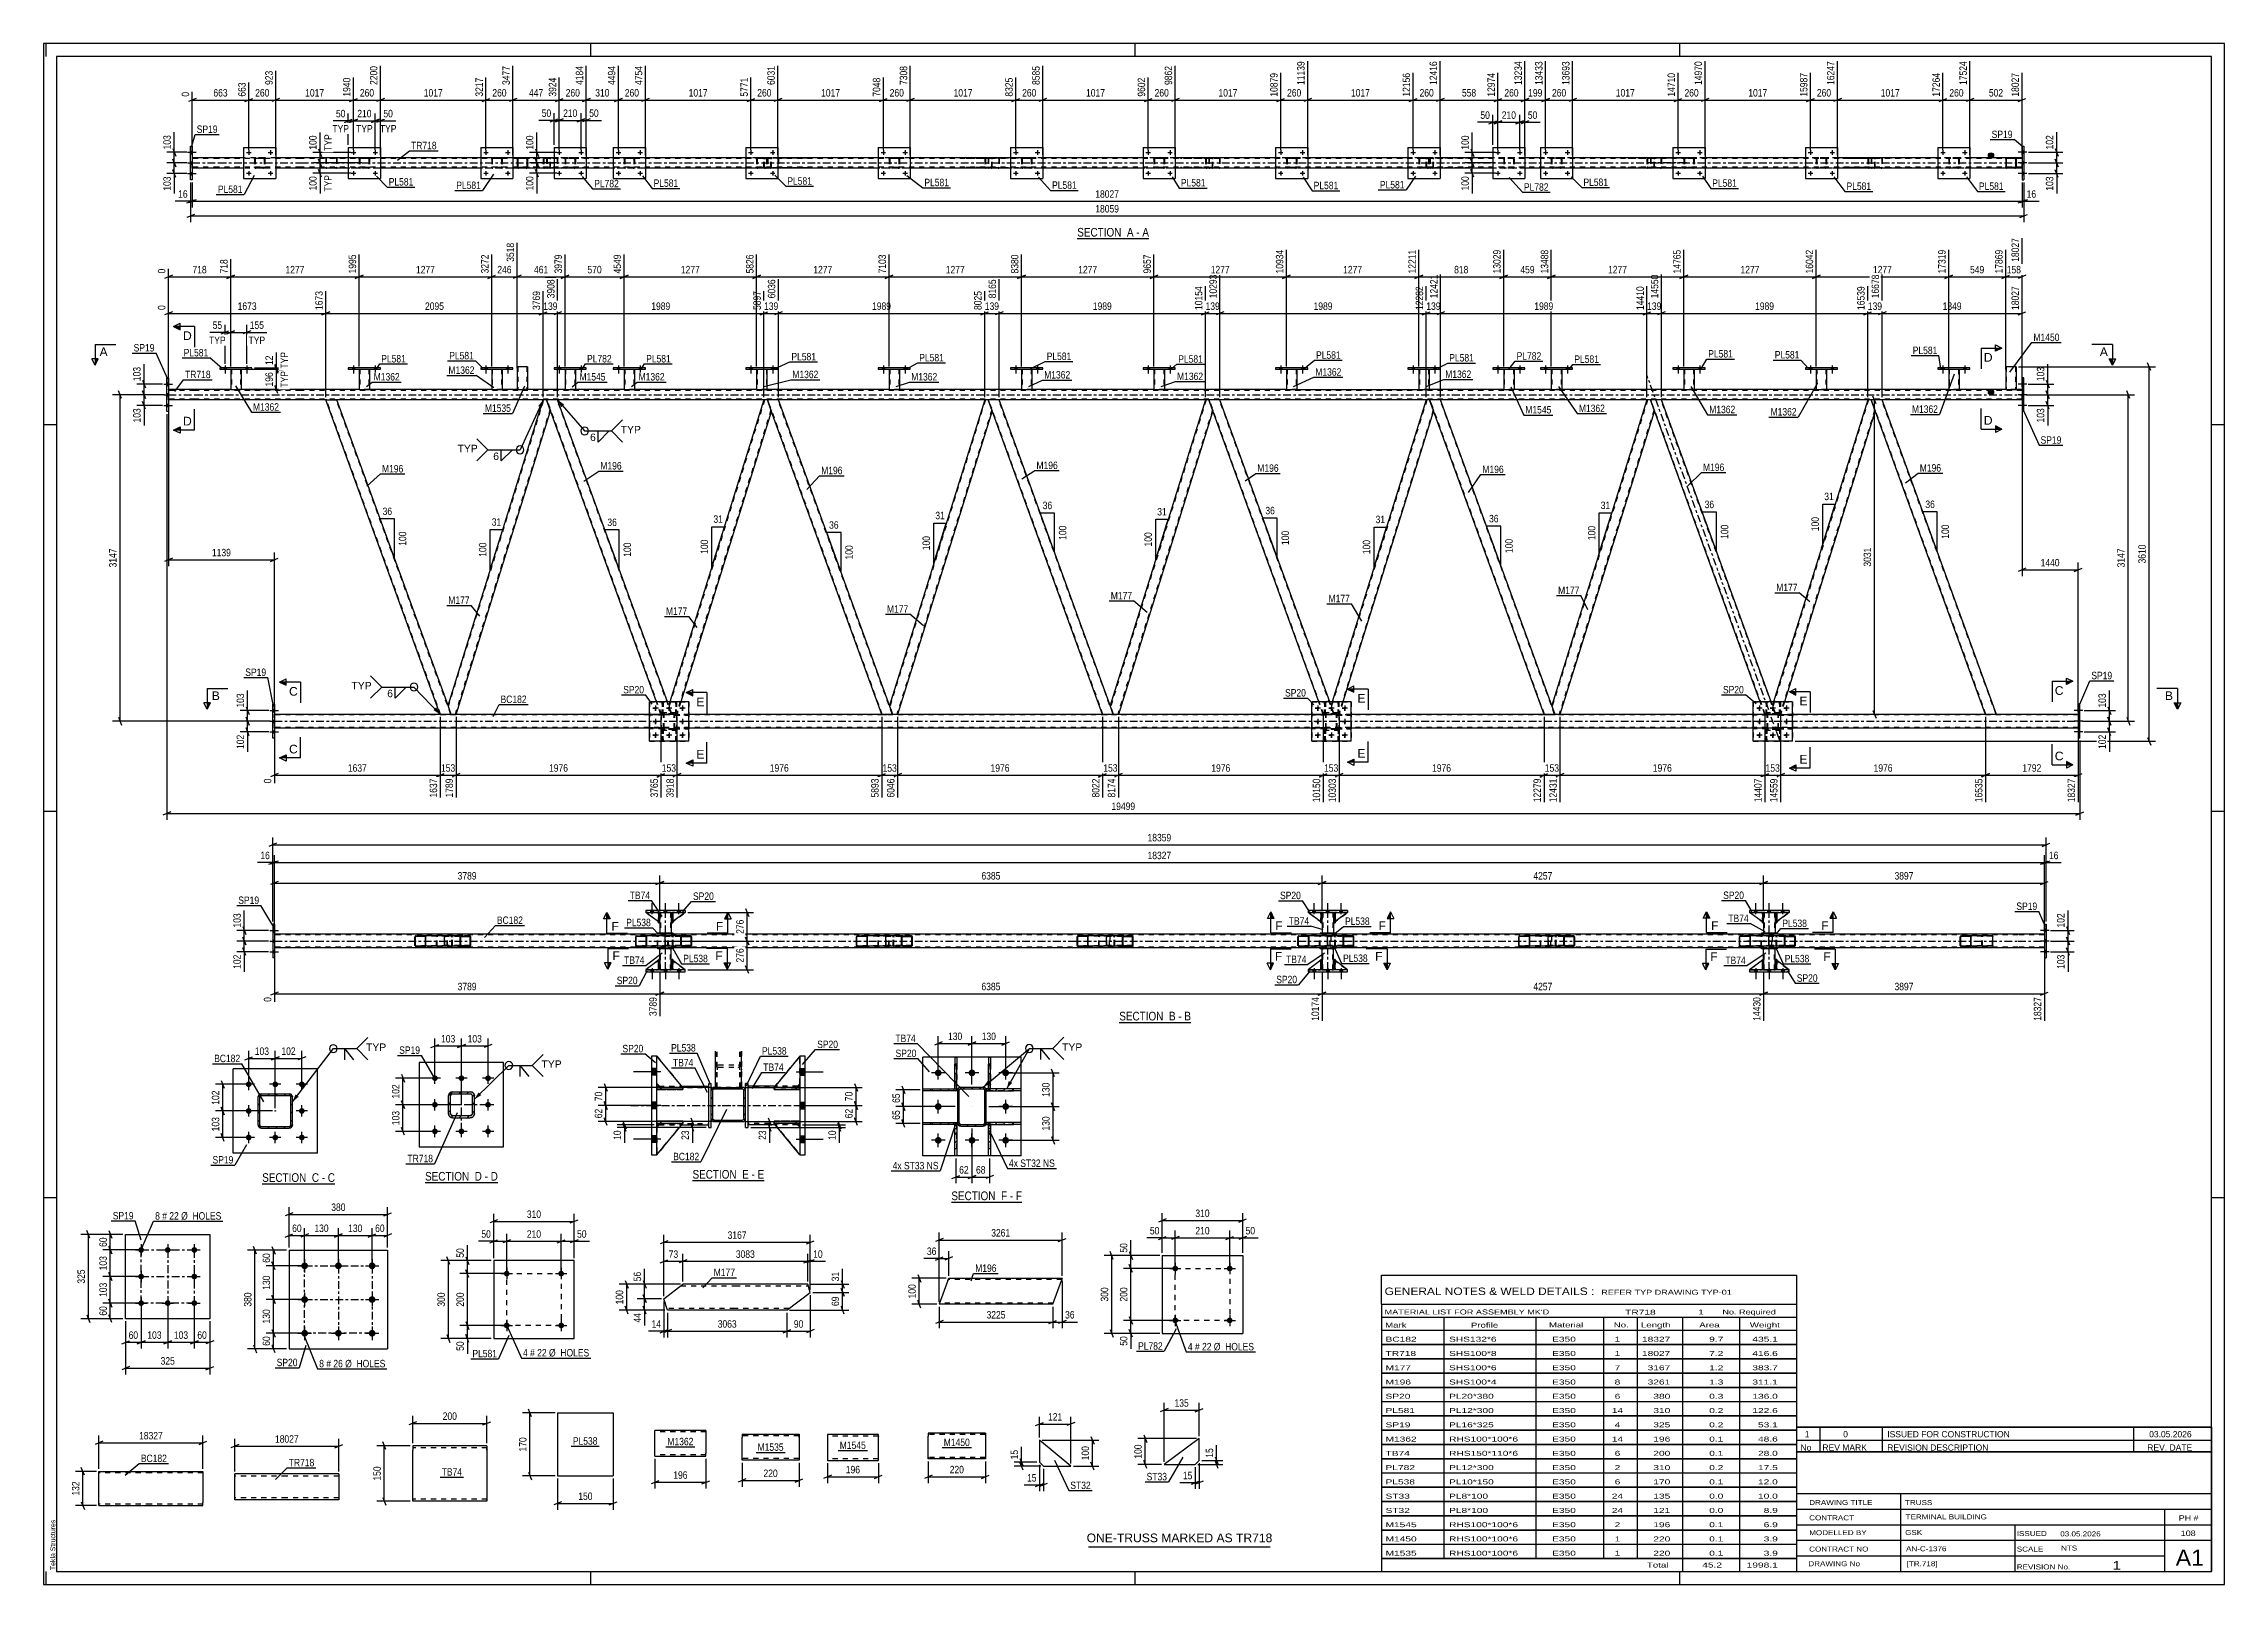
# Model space of a CAD drawing. Header units: millimetres. Extents: x 0 to 841, y 0 to 594.
import ezdxf

# ---------------------------------------------------------------- set-up
doc = ezdxf.new("R2010")
doc.units = ezdxf.units.MM
doc.linetypes.add('DXK_LINE_DOT2', pattern=[3.9198, 1.9599, -1.9599])
doc.linetypes.add('DXK_LINE_DOT3', pattern=[5.9187, 2.979, -0.9799, 0.9799, -0.9799])
doc.styles.add('Arial', font='ARIAL.TTF', dxfattribs={"height": 0.2})
doc.styles.add('Arial Narrow', font='ARIALN.TTF', dxfattribs={"height": 0.2})

# ---------------------------------------------------------------- blocks, each defined once
blk = doc.blocks.new('Unknown-814748510-18 - 6723')
at = {"color": 6, "linetype": 'Continuous'}
blk.add_line((147.1, 154.91), (175.17, 154.91), dxfattribs=at)
at = {"color": 0, "linetype": 'Continuous'}
blk.add_wipeout([(165.21, 155.66), (165.21, 159.16), (147.1, 159.16), (147.1, 155.66)], dxfattribs=at)
blk.add_wipeout([(169.03, 155.66), (169.03, 159.16), (166.26, 159.16), (166.26, 155.66)], dxfattribs=at)
at = {"color": 7, "linetype": 'Continuous', "style": 'Arial Narrow'}
blk.add_text('SECTION ', height=3.34, dxfattribs=at).set_placement((147.1, 155.66))
at = {"color": 0, "linetype": 'Continuous'}
blk.add_wipeout([(171.36, 155.66), (171.36, 159.16), (170.08, 159.16), (170.08, 155.66)], dxfattribs=at)
blk.add_wipeout([(175.17, 155.66), (175.17, 159.16), (172.41, 159.16), (172.41, 155.66)], dxfattribs=at)
at = {"color": 7, "linetype": 'Continuous', "style": 'Arial Narrow'}
for s, p in [('D', (166.26, 155.66)), ('-', (170.08, 155.66)), ('D', (172.41, 155.66))]:
    blk.add_text(s, height=3.34, dxfattribs=at).set_placement(p)
blk = doc.blocks.new('Unknown-814748510-1133')
at = {"color": 5, "linetype": 'Continuous'}
for p, q in [((841, 594), (0, 594)), ((0, 594), (0, 0)), ((1, 589), (1, 594)), ((836, 589), (5, 589)), ((5, 589), (5, 5)), ((211, 589), (211, 594)), ((421, 589), (421, 594)), ((631, 589), (631, 594)), ((836, 5), (836, 589)), ((841, 0), (841, 594)), ((5, 447), (0, 447)), ((841, 447), (836, 447)), ((5, 298), (0, 298)), ((841, 298), (836, 298)), ((5, 149), (0, 149)), ((841, 149), (836, 149)), ((0, 0), (841, 0)), ((1, 0), (1, 5)), ((5, 5), (836, 5)), ((211, 0), (211, 5)), ((421, 0), (421, 5)), ((631, 0), (631, 5))]:
    blk.add_line(p, q, dxfattribs=at)
at = {"color": 174, "linetype": 'Continuous', "style": 'Arial'}
blk.add_text('Tekla Structures', height=1.9102, rotation=90, dxfattribs=at).set_placement((4.5, 5.5))
blk = doc.blocks.new('Unknown-814748510-17730')
at = {"color": 7, "linetype": 'Continuous'}
for p, q in [((676, 51.05), (676, 5)), ((676, 51.05), (836, 51.05)), ((836, 51), (836, 5)), ((676, 35), (836, 35)), ((716.14, 35), (716.14, 5)), ((676, 29), (836, 29)), ((818, 5.05), (818, 29.05)), ((676, 23), (836, 23)), ((676, 17), (836, 17)), ((760.14, 23), (760.14, 5)), ((676, 11), (818, 11)), ((676, 5), (836, 5))]:
    blk.add_line(p, q, dxfattribs=at)
at = {"color": 7, "style": 'Arial Narrow'}
for s, height, width, p in [('CONTRACT', 1.909, 1.425378, (680.88, 24.71)), ('DRAWING TITLE', 1.9089, 1.425378, (680.88, 30.61)), ('TRUSS', 1.909, 1.425378, (717.81, 30.59)), ('TERMINAL BUILDING', 1.9089, 1.425378, (718.06, 25.07)), ('MODELLED BY', 1.9089, 1.425378, (680.88, 18.98)), ('GSK', 1.909, 1.425378, (717.88, 19.04)), ('ISSUED', 1.909, 1.425378, (760.94, 18.64)), ('03.05.2026', 1.909, 1.425378, (777.69, 18.52)), ('DRAWING No', 1.909, 1.425378, (680.56, 7)), ('CONTRACT NO', 1.9089, 1.425378, (680.88, 12.66)), ('AN-C-1376', 1.909, 1.425378, (718.23, 12.78)), ('[TR.718]', 1.909, 1.425378, (718.46, 6.99)), ('SCALE', 1.909, 1.425378, (760.94, 12.65)), ('1', 3.34, 1.5, (797.91, 5.68)), ('A1', 6.204, 1.25, (822.24, 7.2)), ('REVISION No.', 1.9089, 1.425378, (760.94, 5.77))]:
    blk.add_text(s, height=height, dxfattribs=dict(at, width=width)).set_placement(p)
at = {"color": 7, "linetype": 'Continuous', "style": 'Arial Narrow'}
for s, height, width, p in [('PH #', 2.1, 1.42538, (823.4, 24.55)), ('108', 2.1, 1.42538, (824.19, 18.65)), ('NTS', 1.909, 1.425378, (778, 13.05))]:
    blk.add_text(s, height=height, dxfattribs=dict(at, width=width)).set_placement(p)
blk = doc.blocks.new('Unknown-814748510-17731')
at = {"color": 7, "linetype": 'Continuous'}
for p, q in [((516, 119.25), (676, 119.25)), ((516, 108), (516, 119.25)), ((676, 119.25), (676, 108)), ((516, 108), (676, 108)), ((516, 108), (516, 103)), ((516, 103), (676, 103)), ((516, 103), (516, 98)), ((540, 103), (540, 98)), ((575.5, 103), (575.5, 98)), ((601.5, 103), (601.5, 98)), ((614.5, 103), (614.5, 98)), ((632, 103), (632, 98)), ((654, 103), (654, 98)), ((676, 108), (676, 103)), ((676, 103), (676, 98)), ((516, 98), (676, 98)), ((516, 97.95), (516, 92.55)), ((516, 97.95), (676, 97.95)), ((516, 92.55), (676, 92.55)), ((540, 98), (540, 92.5)), ((575.5, 98), (575.5, 92.5)), ((601.5, 98), (601.5, 92.5)), ((614.5, 98), (614.5, 92.5)), ((632, 98), (632, 92.5)), ((654, 98), (654, 92.5)), ((676, 97.95), (676, 92.55)), ((516, 92.45), (516, 87.05)), ((516, 92.45), (676, 92.45)), ((516, 87.05), (676, 87.05)), ((516, 86.95), (516, 81.55)), ((516, 86.95), (676, 86.95)), ((540, 92.5), (540, 87)), ((540, 87), (540, 81.5)), ((575.5, 92.5), (575.5, 87)), ((575.5, 87), (575.5, 81.5)), ((601.5, 92.5), (601.5, 87)), ((601.5, 87), (601.5, 81.5)), ((614.5, 92.5), (614.5, 87)), ((614.5, 87), (614.5, 81.5)), ((632, 92.5), (632, 87)), ((632, 87), (632, 81.5)), ((654, 92.5), (654, 87)), ((654, 87), (654, 81.5)), ((676, 92.45), (676, 87.05)), ((676, 86.95), (676, 81.55)), ((516, 81.55), (676, 81.55)), ((516, 81.45), (516, 76.05)), ((516, 81.45), (676, 81.45)), ((516, 76.05), (676, 76.05)), ((516, 75.95), (516, 70.55)), ((516, 75.95), (676, 75.95)), ((540, 81.5), (540, 76)), ((540, 76), (540, 70.5)), ((575.5, 81.5), (575.5, 76)), ((575.5, 76), (575.5, 70.5)), ((601.5, 81.5), (601.5, 76)), ((601.5, 76), (601.5, 70.5)), ((614.5, 81.5), (614.5, 76)), ((614.5, 76), (614.5, 70.5)), ((632, 81.5), (632, 76)), ((632, 76), (632, 70.5)), ((654, 81.5), (654, 76)), ((654, 76), (654, 70.5)), ((676, 81.45), (676, 76.05)), ((676, 75.95), (676, 70.55)), ((516, 70.55), (676, 70.55)), ((516, 70.45), (516, 65.05)), ((516, 70.45), (676, 70.45)), ((540, 70.5), (540, 65)), ((575.5, 70.5), (575.5, 65)), ((601.5, 70.5), (601.5, 65)), ((614.5, 70.5), (614.5, 65)), ((632, 70.5), (632, 65)), ((654, 70.5), (654, 65)), ((676, 70.45), (676, 65.05)), ((516, 65.05), (676, 65.05)), ((516, 64.95), (516, 59.55)), ((516, 64.95), (676, 64.95)), ((516, 59.55), (676, 59.55)), ((516, 59.45), (516, 54.05)), ((516, 59.45), (676, 59.45)), ((540, 65), (540, 59.5)), ((540, 59.5), (540, 54)), ((575.5, 65), (575.5, 59.5)), ((575.5, 59.5), (575.5, 54)), ((601.5, 65), (601.5, 59.5)), ((601.5, 59.5), (601.5, 54)), ((614.5, 65), (614.5, 59.5)), ((614.5, 59.5), (614.5, 54)), ((632, 65), (632, 59.5)), ((632, 59.5), (632, 54)), ((654, 65), (654, 59.5)), ((654, 59.5), (654, 54)), ((676, 64.95), (676, 59.55)), ((676, 59.45), (676, 54.05)), ((516, 54.05), (676, 54.05)), ((516, 53.95), (516, 48.55)), ((516, 53.95), (676, 53.95)), ((540, 54), (540, 48.5)), ((575.5, 54), (575.5, 48.5)), ((601.5, 54), (601.5, 48.5)), ((614.5, 54), (614.5, 48.5)), ((632, 54), (632, 48.5)), ((654, 54), (654, 48.5)), ((676, 53.95), (676, 48.55)), ((516, 48.55), (676, 48.55)), ((516, 48.45), (516, 43.05)), ((516, 48.45), (676, 48.45)), ((516, 43.05), (676, 43.05)), ((516, 42.95), (516, 37.55)), ((516, 42.95), (676, 42.95)), ((540, 48.5), (540, 43)), ((540, 43), (540, 37.5)), ((575.5, 48.5), (575.5, 43)), ((575.5, 43), (575.5, 37.5)), ((601.5, 48.5), (601.5, 43)), ((601.5, 43), (601.5, 37.5)), ((614.5, 48.5), (614.5, 43)), ((614.5, 43), (614.5, 37.5)), ((632, 48.5), (632, 43)), ((632, 43), (632, 37.5)), ((654, 48.5), (654, 43)), ((654, 43), (654, 37.5)), ((676, 48.45), (676, 43.05)), ((676, 42.95), (676, 37.55)), ((516, 37.55), (676, 37.55)), ((516, 37.45), (516, 32.05)), ((516, 37.45), (676, 37.45)), ((540, 37.5), (540, 32)), ((575.5, 37.5), (575.5, 32)), ((601.5, 37.5), (601.5, 32)), ((614.5, 37.5), (614.5, 32)), ((632, 37.5), (632, 32)), ((654, 37.5), (654, 32)), ((676, 37.45), (676, 32.05)), ((516, 32.05), (676, 32.05)), ((516, 31.95), (516, 26.55)), ((516, 31.95), (676, 31.95)), ((516, 26.55), (676, 26.55)), ((516, 26.45), (516, 21.05)), ((516, 26.45), (676, 26.45)), ((540, 32), (540, 26.5)), ((540, 26.5), (540, 21)), ((575.5, 32), (575.5, 26.5)), ((575.5, 26.5), (575.5, 21)), ((601.5, 32), (601.5, 26.5)), ((601.5, 26.5), (601.5, 21)), ((614.5, 32), (614.5, 26.5)), ((614.5, 26.5), (614.5, 21)), ((632, 32), (632, 26.5)), ((632, 26.5), (632, 21)), ((654, 32), (654, 26.5)), ((654, 26.5), (654, 21)), ((676, 31.95), (676, 26.55)), ((676, 26.45), (676, 21.05)), ((516, 21.05), (676, 21.05)), ((516, 20.95), (516, 15.55)), ((516, 20.95), (676, 20.95)), ((540, 21), (540, 15.5)), ((575.5, 21), (575.5, 15.5)), ((601.5, 21), (601.5, 15.5)), ((614.5, 21), (614.5, 15.5)), ((632, 21), (632, 15.5)), ((654, 21), (654, 15.5)), ((676, 20.95), (676, 15.55)), ((516, 15.55), (676, 15.55)), ((516, 15.45), (516, 10.05)), ((516, 15.45), (676, 15.45)), ((516, 10.05), (676, 10.05)), ((516, 10), (676, 10)), ((516, 10), (516, 5)), ((540, 15.5), (540, 10)), ((575.5, 15.5), (575.5, 10)), ((601.5, 15.5), (601.5, 10)), ((614.5, 15.5), (614.5, 10)), ((632, 15.5), (632, 10)), ((632, 10), (632, 5)), ((654, 15.5), (654, 10)), ((654, 10), (654, 5)), ((676, 15.45), (676, 10.05)), ((676, 10), (676, 5)), ((516, 5), (676, 5))]:
    blk.add_line(p, q, dxfattribs=at)
at = {"color": 7, "style": 'Arial Narrow'}
for s, height, width, p in [('GENERAL NOTES & WELD DETAILS :', 2.8633, 1.4, (517.15, 111.56)), ('REFER TYP DRAWING TYP-01', 1.9089, 1.6, (600.7, 111.66)), ("MATERIAL LIST FOR ASSEMBLY MK'D", 1.9089, 1.6, (517.15, 104.06)), ('Mark', 1.909, 1.7, (517.34, 99)), ('Profile', 1.909, 1.7, (550.41, 99)), ('Material', 1.909, 1.7, (580.54, 99.06)), ('No.', 1.909, 1.7, (605.5, 99.06)), ('TR718', 1.909, 1.794707, (609.9, 103.97)), ('Length', 1.909, 1.7, (616, 99.06)), ('1', 1.91, 1.794707, (638.08, 104.06)), ('Area', 1.909, 1.7, (638.5, 99.06)), ('No. Required', 1.9089, 1.6, (647.41, 104.06)), ('Weight', 1.909, 1.7, (658, 99.06))]:
    blk.add_text(s, height=height, dxfattribs=dict(at, width=width)).set_placement(p)
at = {"color": 7, "linetype": 'Continuous', "style": 'Arial Narrow'}
for s, height, width, p in [('BC182', 1.909, 1.794707, (517.5, 93.56)), ('SHS132*6', 1.909, 1.794707, (542, 93.56)), ('E350', 1.909, 1.794707, (581.74, 93.56)), ('1', 1.91, 1.794707, (605.86, 93.56)), ('18327', 1.909, 1.794707, (616.4, 93.56)), ('9.7', 1.909, 1.794707, (642.32, 93.56)), ('435.1', 1.909, 1.794707, (658.96, 93.56)), ('TR718', 1.909, 1.794707, (517.5, 88.06)), ('M177', 1.909, 1.794707, (517.5, 82.56)), ('SHS100*8', 1.909, 1.794707, (542, 88.06)), ('SHS100*6', 1.909, 1.794707, (542, 82.56)), ('E350', 1.909, 1.794707, (581.74, 88.06)), ('E350', 1.909, 1.794707, (581.74, 82.56)), ('7', 1.91, 1.794707, (605.86, 82.56)), ('1', 1.91, 1.794707, (605.86, 88.06)), ('18027', 1.909, 1.794707, (616.4, 88.06)), ('3167', 1.909, 1.794707, (618.58, 82.56)), ('7.2', 1.909, 1.794707, (642.32, 88.06)), ('1.2', 1.909, 1.794707, (642.32, 82.56)), ('416.6', 1.909, 1.794707, (658.96, 88.06)), ('383.7', 1.909, 1.794707, (658.96, 82.56)), ('M196', 1.909, 1.794707, (517.5, 77.06)), ('SHS100*4', 1.909, 1.794707, (542, 77.06)), ('E350', 1.909, 1.794707, (581.74, 77.06)), ('8', 1.91, 1.794707, (605.86, 77.06)), ('3261', 1.909, 1.794707, (618.58, 77.06)), ('1.3', 1.909, 1.794707, (642.32, 77.06)), ('311.1', 1.909, 1.794707, (658.96, 77.06)), ('SP20', 1.909, 1.794707, (517.5, 71.56)), ('PL581', 1.909, 1.794707, (517.5, 66.06)), ('PL20*380', 1.909, 1.794707, (542, 71.56)), ('PL12*300', 1.909, 1.794707, (542, 66.06)), ('E350', 1.909, 1.794707, (581.74, 71.56)), ('E350', 1.909, 1.794707, (581.74, 66.06)), ('14', 1.909, 1.794707, (604.76, 66.06)), ('6', 1.91, 1.794707, (605.86, 71.56)), ('380', 1.909, 1.794707, (620.77, 71.56)), ('310', 1.909, 1.794707, (620.77, 66.06)), ('0.3', 1.909, 1.794707, (642.32, 71.56)), ('0.2', 1.909, 1.794707, (642.32, 66.06)), ('136.0', 1.909, 1.794707, (658.96, 71.56)), ('122.6', 1.909, 1.794707, (658.96, 66.06)), ('SP19', 1.909, 1.794707, (517.5, 60.56)), ('PL16*325', 1.909, 1.794707, (542, 60.56)), ('E350', 1.909, 1.794707, (581.74, 60.56)), ('4', 1.91, 1.794707, (605.86, 60.56)), ('325', 1.909, 1.794707, (620.77, 60.56)), ('0.2', 1.909, 1.794707, (642.32, 60.56)), ('53.1', 1.909, 1.794707, (661.14, 60.56)), ('TB74', 1.909, 1.794707, (517.5, 49.56)), ('M1362', 1.909, 1.794707, (517.5, 55.06)), ('RHS100*100*6', 1.9089, 1.794707, (542, 55.06)), ('RHS150*110*6', 1.9089, 1.794707, (542, 49.56)), ('E350', 1.909, 1.794707, (581.74, 55.06)), ('E350', 1.909, 1.794707, (581.74, 49.56)), ('14', 1.909, 1.794707, (604.76, 55.06)), ('6', 1.91, 1.794707, (605.86, 49.56)), ('200', 1.909, 1.794707, (620.77, 49.56)), ('196', 1.909, 1.794707, (620.77, 55.06)), ('0.1', 1.909, 1.794707, (642.32, 55.06)), ('0.1', 1.909, 1.794707, (642.32, 49.56)), ('48.6', 1.909, 1.794707, (661.14, 55.06)), ('28.0', 1.909, 1.794707, (661.14, 49.56)), ('PL782', 1.909, 1.794707, (517.5, 44.06)), ('PL12*300', 1.909, 1.794707, (542, 44.06)), ('E350', 1.909, 1.794707, (581.74, 44.06)), ('2', 1.91, 1.794707, (605.86, 44.06)), ('310', 1.909, 1.794707, (620.77, 44.06)), ('0.2', 1.909, 1.794707, (642.32, 44.06)), ('17.5', 1.909, 1.794707, (661.14, 44.06)), ('ST33', 1.909, 1.794707, (517.5, 33.06)), ('PL538', 1.909, 1.794707, (517.5, 38.56)), ('PL10*150', 1.909, 1.794707, (542, 38.56)), ('PL8*100', 1.909, 1.794707, (542, 33.06)), ('E350', 1.909, 1.794707, (581.74, 38.56)), ('E350', 1.909, 1.794707, (581.74, 33.06)), ('24', 1.909, 1.794707, (604.76, 33.06)), ('6', 1.91, 1.794707, (605.86, 38.56)), ('170', 1.909, 1.794707, (620.77, 38.56)), ('135', 1.909, 1.794707, (620.77, 33.06)), ('0.1', 1.909, 1.794707, (642.32, 38.56)), ('0.0', 1.909, 1.794707, (642.32, 33.06)), ('12.0', 1.909, 1.794707, (661.14, 38.56)), ('10.0', 1.909, 1.794707, (661.14, 33.06)), ('ST32', 1.909, 1.794707, (517.5, 27.56)), ('PL8*100', 1.909, 1.794707, (542, 27.56)), ('E350', 1.909, 1.794707, (581.74, 27.56)), ('24', 1.909, 1.794707, (604.76, 27.56)), ('121', 1.909, 1.794707, (620.77, 27.56)), ('0.0', 1.909, 1.794707, (642.32, 27.56)), ('8.9', 1.909, 1.794707, (663.33, 27.56)), ('M1545', 1.909, 1.794707, (517.5, 22.06)), ('M1450', 1.909, 1.794707, (517.5, 16.56)), ('RHS100*100*6', 1.9089, 1.794707, (542, 22.06)), ('RHS100*100*6', 1.9089, 1.794707, (542, 16.56)), ('E350', 1.909, 1.794707, (581.74, 22.06)), ('E350', 1.909, 1.794707, (581.74, 16.56)), ('2', 1.91, 1.794707, (605.86, 22.06)), ('1', 1.91, 1.794707, (605.86, 16.56)), ('220', 1.909, 1.794707, (620.77, 16.56)), ('196', 1.909, 1.794707, (620.77, 22.06)), ('0.1', 1.909, 1.794707, (642.32, 22.06)), ('0.1', 1.909, 1.794707, (642.32, 16.56)), ('3.9', 1.909, 1.794707, (663.33, 16.56)), ('6.9', 1.909, 1.794707, (663.33, 22.06)), ('M1535', 1.909, 1.794707, (517.5, 11.06)), ('RHS100*100*6', 1.9089, 1.794707, (542, 11.06)), ('E350', 1.909, 1.794707, (581.74, 11.06)), ('1', 1.91, 1.794707, (605.86, 11.06)), ('Total', 1.909, 1.7, (618.33, 6.5)), ('220', 1.909, 1.794707, (620.77, 11.06)), ('45.2', 1.909, 1.794707, (639.64, 6.5)), ('0.1', 1.909, 1.794707, (642.32, 11.06)), ('1998.1', 1.909, 1.794707, (656.77, 6.5)), ('3.9', 1.909, 1.794707, (663.33, 11.06))]:
    blk.add_text(s, height=height, dxfattribs=dict(at, width=width)).set_placement(p)
blk = doc.blocks.new('Unknown-814748510-17732')
at = {"color": 7, "linetype": 'Continuous'}
blk.add_line((403, 14.5), (473, 14.5), dxfattribs=at)
at = {"color": 7, "style": 'Arial'}
blk.add_text('ONE-TRUSS MARKED AS TR718', height=3.3428, dxfattribs=at).set_placement((402.24, 16.25))
blk = doc.blocks.new('Unknown-814748510-17733')
at = {"color": 7, "linetype": 'Continuous'}
for p, q in [((676, 60.55), (836, 60.55)), ((836, 60.55), (676, 60.55)), ((676, 60.55), (676, 55.55)), ((685, 60.55), (685, 55.55)), ((709, 60.55), (709, 55.55)), ((806, 60.55), (806, 55.55)), ((836, 60.55), (836, 55.55)), ((676, 55.55), (836, 55.55)), ((676, 55.55), (676, 51.05)), ((676, 55.55), (836, 55.55)), ((836, 51.05), (676, 51.05)), ((685, 55.55), (685, 51.05)), ((709, 55.55), (709, 51.05)), ((806, 55.55), (806, 51.05)), ((836, 55.55), (836, 51.05))]:
    blk.add_line(p, q, dxfattribs=at)
at = {"color": 7, "linetype": 'Continuous', "style": 'Arial Narrow'}
for s, height, width, p in [('1', 2.39, 1.196471, (679.16, 56.7)), ('0', 2.39, 1.196471, (694, 56.7)), ('ISSUED FOR CONSTRUCTION', 2.3861, 1.196471, (711, 56.7)), ('03.05.2026', 2.386, 1.196471, (812, 56.7)), ('No', 2.386, 1.2, (677.54, 51.55)), ('REV MARK', 2.386, 1.2, (686, 51.55)), ('REVISION DESCRIPTION', 2.3861, 1.2, (711, 51.55)), ('REV. DATE', 2.386, 1.2, (811.28, 51.55))]:
    blk.add_text(s, height=height, dxfattribs=dict(at, width=width)).set_placement(p)
blk = doc.blocks.new('Unknown-814748510-11 - 4862')
at = {"color": 6, "linetype": 'Continuous'}
blk.add_line((398.62, 518.85), (426.26, 518.85), dxfattribs=at)
at = {"color": 0, "linetype": 'Continuous'}
blk.add_wipeout([(416.73, 519.6), (416.73, 523.1), (398.62, 523.1), (398.62, 519.6)], dxfattribs=at)
blk.add_wipeout([(420.33, 519.6), (420.33, 523.1), (417.78, 523.1), (417.78, 519.6)], dxfattribs=at)
at = {"color": 7, "linetype": 'Continuous', "style": 'Arial Narrow'}
blk.add_text('SECTION ', height=3.34, dxfattribs=at).set_placement((398.62, 519.6))
at = {"color": 0, "linetype": 'Continuous'}
blk.add_wipeout([(422.66, 519.6), (422.66, 523.1), (421.38, 523.1), (421.38, 519.6)], dxfattribs=at)
blk.add_wipeout([(426.26, 519.6), (426.26, 523.1), (423.71, 523.1), (423.71, 519.6)], dxfattribs=at)
at = {"color": 7, "linetype": 'Continuous', "style": 'Arial Narrow'}
for s, p in [('A', (417.78, 519.6)), ('A', (423.71, 519.6)), ('-', (421.38, 519.6))]:
    blk.add_text(s, height=3.34, dxfattribs=at).set_placement(p)
blk = doc.blocks.new('Unknown-814748510-12 - 2466')
at = {"color": 6, "linetype": 'Continuous'}
blk.add_line((414.82, 216.67), (442.47, 216.67), dxfattribs=at)
at = {"color": 0, "linetype": 'Continuous'}
blk.add_wipeout([(432.93, 217.42), (432.93, 220.92), (414.82, 220.92), (414.82, 217.42)], dxfattribs=at)
blk.add_wipeout([(436.54, 217.42), (436.54, 220.92), (433.98, 220.92), (433.98, 217.42)], dxfattribs=at)
at = {"color": 7, "linetype": 'Continuous', "style": 'Arial Narrow'}
blk.add_text('SECTION ', height=3.34, dxfattribs=at).set_placement((414.82, 217.42))
at = {"color": 0, "linetype": 'Continuous'}
blk.add_wipeout([(438.86, 217.42), (438.86, 220.92), (437.59, 220.92), (437.59, 217.42)], dxfattribs=at)
blk.add_wipeout([(442.47, 217.42), (442.47, 220.92), (439.91, 220.92), (439.91, 217.42)], dxfattribs=at)
at = {"color": 7, "linetype": 'Continuous', "style": 'Arial Narrow'}
for s, p in [('B', (433.98, 217.42)), ('-', (437.59, 217.42)), ('B', (439.91, 217.42))]:
    blk.add_text(s, height=3.34, dxfattribs=at).set_placement(p)
blk = doc.blocks.new('Unknown-814748510-13 - 15641')
at = {"color": 6, "linetype": 'Continuous'}
blk.add_line((84.29, 154.41), (112.36, 154.41), dxfattribs=at)
at = {"color": 0, "linetype": 'Continuous'}
blk.add_wipeout([(102.4, 155.16), (102.4, 158.66), (84.29, 158.66), (84.29, 155.16)], dxfattribs=at)
blk.add_wipeout([(106.22, 155.16), (106.22, 158.66), (103.45, 158.66), (103.45, 155.16)], dxfattribs=at)
at = {"color": 7, "linetype": 'Continuous', "style": 'Arial Narrow'}
blk.add_text('SECTION ', height=3.34, dxfattribs=at).set_placement((84.29, 155.16))
at = {"color": 0, "linetype": 'Continuous'}
blk.add_wipeout([(108.54, 155.16), (108.54, 158.66), (107.27, 158.66), (107.27, 155.16)], dxfattribs=at)
blk.add_wipeout([(112.36, 155.16), (112.36, 158.66), (109.59, 158.66), (109.59, 155.16)], dxfattribs=at)
at = {"color": 7, "linetype": 'Continuous', "style": 'Arial Narrow'}
for s, p in [('C', (103.45, 155.16)), ('-', (107.27, 155.16)), ('C', (109.59, 155.16))]:
    blk.add_text(s, height=3.34, dxfattribs=at).set_placement(p)
blk = doc.blocks.new('Unknown-814748510-16 - 6155')
at = {"color": 6, "linetype": 'Continuous'}
blk.add_line((250.24, 155.67), (277.88, 155.67), dxfattribs=at)
at = {"color": 0, "linetype": 'Continuous'}
blk.add_wipeout([(268.34, 156.42), (268.34, 159.92), (250.24, 159.92), (250.24, 156.42)], dxfattribs=at)
blk.add_wipeout([(271.95, 156.42), (271.95, 159.92), (269.39, 159.92), (269.39, 156.42)], dxfattribs=at)
at = {"color": 7, "linetype": 'Continuous', "style": 'Arial Narrow'}
blk.add_text('SECTION ', height=3.34, dxfattribs=at).set_placement((250.24, 156.42))
at = {"color": 0, "linetype": 'Continuous'}
blk.add_wipeout([(274.28, 156.42), (274.28, 159.92), (273, 159.92), (273, 156.42)], dxfattribs=at)
blk.add_wipeout([(277.88, 156.42), (277.88, 159.92), (275.33, 159.92), (275.33, 156.42)], dxfattribs=at)
at = {"color": 7, "linetype": 'Continuous', "style": 'Arial Narrow'}
for s, p in [('E', (269.39, 156.42)), ('-', (273, 156.42)), ('E', (275.33, 156.42))]:
    blk.add_text(s, height=3.34, dxfattribs=at).set_placement(p)
blk = doc.blocks.new('Unknown-814748510-17 - 5761')
at = {"color": 6, "linetype": 'Continuous'}
blk.add_line((350.07, 147.38), (377.29, 147.38), dxfattribs=at)
at = {"color": 0, "linetype": 'Continuous'}
blk.add_wipeout([(368.18, 148.13), (368.18, 151.63), (350.07, 151.63), (350.07, 148.13)], dxfattribs=at)
blk.add_wipeout([(371.57, 148.13), (371.57, 151.63), (369.23, 151.63), (369.23, 148.13)], dxfattribs=at)
at = {"color": 7, "linetype": 'Continuous', "style": 'Arial Narrow'}
blk.add_text('SECTION ', height=3.34, dxfattribs=at).set_placement((350.07, 148.13))
at = {"color": 0, "linetype": 'Continuous'}
blk.add_wipeout([(373.89, 148.13), (373.89, 151.63), (372.62, 151.63), (372.62, 148.13)], dxfattribs=at)
blk.add_wipeout([(377.29, 148.13), (377.29, 151.63), (374.94, 151.63), (374.94, 148.13)], dxfattribs=at)
at = {"color": 7, "linetype": 'Continuous', "style": 'Arial Narrow'}
for s, p in [('F', (369.23, 148.13)), ('F', (374.94, 148.13)), ('-', (372.62, 148.13))]:
    blk.add_text(s, height=3.34, dxfattribs=at).set_placement(p)
blk = doc.blocks.new('Part-814748510-1952 - 1936')
at = {"color": 2, "linetype": 'Continuous'}
for p, q in [((94.67, 128.81), (94.67, 90.81)), ((94.67, 128.81), (132.67, 128.81)), ((132.67, 128.81), (132.67, 90.81)), ((94.67, 90.81), (132.67, 90.81))]:
    blk.add_line(p, q, dxfattribs=at)
blk = doc.blocks.new('Bolt-814748510-2013 - 1936')
at = {"linetype": 'Continuous'}
for points in [[(100.67, 124.11, -1), (100.67, 121.51, -1)], [(113.67, 124.11, -1), (113.67, 121.51, -1)], [(126.67, 124.11, -1), (126.67, 121.51, -1)], [(100.67, 111.11, -1), (100.67, 108.51, -1)], [(126.67, 111.11, -1), (126.67, 108.51, -1)], [(100.67, 98.11, -1), (100.67, 95.51, -1)], [(113.67, 98.11, -1), (113.67, 95.51, -1)], [(126.67, 98.11, -1), (126.67, 95.51, -1)]]:
    blk.add_hatch(color=1, dxfattribs=at).paths.add_polyline_path(points)
at = {"color": 1, "linetype": 'Continuous'}
for p, q in [((98.07, 122.81), (103.27, 122.81)), ((100.67, 125.41), (100.67, 120.21)), ((111.07, 122.81), (116.27, 122.81)), ((113.67, 125.41), (113.67, 120.21)), ((124.07, 122.81), (129.27, 122.81)), ((126.67, 125.41), (126.67, 120.21)), ((98.07, 109.81), (103.27, 109.81)), ((100.67, 112.41), (100.67, 107.21)), ((124.07, 109.81), (129.27, 109.81)), ((126.67, 112.41), (126.67, 107.21)), ((98.07, 96.81), (103.27, 96.81)), ((100.67, 99.41), (100.67, 94.21)), ((111.07, 96.81), (116.27, 96.81)), ((113.67, 99.41), (113.67, 94.21)), ((124.07, 96.81), (129.27, 96.81)), ((126.67, 99.41), (126.67, 94.21))]:
    blk.add_line(p, q, dxfattribs=at)
blk = doc.blocks.new('Bolt-814748510-6880 - 6723')
at = {"linetype": 'Continuous'}
for points in [[(150.89, 194.05, -1), (150.89, 196.25, -1)], [(161.14, 194.05, -1), (161.14, 196.25, -1)], [(171.39, 194.05, -1), (171.39, 196.25, -1)], [(150.89, 183.8, -1), (150.89, 186, -1)], [(171.39, 183.8, -1), (171.39, 186, -1)], [(150.89, 173.55, -1), (150.89, 175.75, -1)], [(161.14, 173.55, -1), (161.14, 175.75, -1)], [(171.39, 173.55, -1), (171.39, 175.75, -1)]]:
    blk.add_hatch(color=1, dxfattribs=at).paths.add_polyline_path(points)
at = {"color": 1, "linetype": 'Continuous'}
for p, q in [((153.09, 195.15), (148.69, 195.15)), ((150.89, 192.95), (150.89, 197.35)), ((163.34, 195.15), (158.94, 195.15)), ((161.14, 192.95), (161.14, 197.35)), ((173.59, 195.15), (169.19, 195.15)), ((171.39, 192.95), (171.39, 197.35)), ((150.89, 182.7), (150.89, 187.1)), ((171.39, 182.7), (171.39, 187.1)), ((153.09, 184.9), (148.69, 184.9)), ((150.89, 172.45), (150.89, 176.85)), ((161.14, 172.45), (161.14, 176.85)), ((173.59, 184.9), (169.19, 184.9)), ((171.39, 172.45), (171.39, 176.85)), ((153.09, 174.65), (148.69, 174.65)), ((163.34, 174.65), (158.94, 174.65)), ((173.59, 174.65), (169.19, 174.65))]:
    blk.add_line(p, q, dxfattribs=at)
blk = doc.blocks.new('Part-814748510-6731 - 6723')
at = {"color": 2, "linetype": 'Continuous'}
for p, q in [((177.39, 201.15), (144.89, 201.15)), ((144.89, 201.15), (144.89, 168.65)), ((177.39, 168.65), (177.39, 201.15)), ((144.89, 168.65), (177.39, 168.65))]:
    blk.add_line(p, q, dxfattribs=at)
blk = doc.blocks.new('Part-814748510-6849 - 6723')
at = {"linetype": 'Continuous'}
h = blk.add_hatch(dxfattribs=at)
h.set_pattern_fill('', scale=0.7, style=0, pattern_type=0)
h.set_pattern_definition([(45, (157.7396, 189.9021), (-1.57154, 1.57154), [])])
h.paths.add_polyline_path([(164.54, 189.9), (157.74, 189.9), (157.13, 189.78), (156.61, 189.43), (156.26, 188.91), (156.14, 188.3), (156.14, 181.5), (156.26, 180.89), (156.61, 180.37), (157.13, 180.02), (157.74, 179.9), (164.54, 179.9), (165.15, 180.02), (165.67, 180.37), (166.02, 180.89), (166.14, 181.5), (166.14, 188.3), (166.02, 188.91), (165.67, 189.43), (165.15, 189.78)])
h.paths.add_polyline_path([(165.28, 188.61), (165.34, 188.3), (165.34, 181.5), (165.28, 181.2), (165.11, 180.94), (164.85, 180.76), (164.54, 180.7), (157.74, 180.7), (157.43, 180.76), (157.17, 180.94), (157, 181.2), (156.94, 181.5), (156.94, 188.3), (157, 188.61), (157.17, 188.87), (157.43, 189.04), (157.74, 189.1), (164.54, 189.1), (164.85, 189.04), (165.11, 188.87)])
at = {"color": 7, "linetype": 'DXK_LINE_DOT3'}
for p, q in [((161.14, 174.9), (161.14, 194.9)), ((171.14, 184.9), (151.14, 184.9))]:
    blk.add_line(p, q, dxfattribs=at)
at = {"color": 7, "linetype": 'DXK_LINE_DOT2'}
for p, q in [((156.14, 188.3), (156.26, 188.91)), ((156.14, 181.5), (156.14, 188.3)), ((157, 188.61), (156.94, 188.3)), ((156.94, 181.5), (156.94, 188.3)), ((157.13, 189.78), (157.74, 189.9)), ((157.74, 189.1), (157.43, 189.04)), ((157.74, 189.9), (164.54, 189.9)), ((157.74, 189.1), (164.54, 189.1)), ((164.54, 189.9), (165.15, 189.78)), ((164.85, 189.04), (164.54, 189.1)), ((165.34, 188.3), (165.28, 188.61)), ((165.34, 181.5), (165.34, 188.3)), ((166.02, 188.91), (166.14, 188.3)), ((166.14, 181.5), (166.14, 188.3)), ((156.26, 180.89), (156.14, 181.5)), ((156.94, 181.5), (157, 181.2)), ((157.74, 179.9), (157.13, 180.02)), ((157.43, 180.76), (157.74, 180.7)), ((157.74, 180.7), (164.54, 180.7)), ((157.74, 179.9), (164.54, 179.9)), ((164.54, 180.7), (164.85, 180.76)), ((165.15, 180.02), (164.54, 179.9)), ((165.28, 181.2), (165.34, 181.5)), ((166.14, 181.5), (166.02, 180.89))]:
    blk.add_line(p, q, dxfattribs=at)
at = {"color": 2, "linetype": 'Continuous'}
for p, q in [((156.26, 188.91), (156.14, 188.3)), ((156.14, 181.5), (156.14, 188.3)), ((156.94, 188.3), (157, 188.61)), ((156.94, 181.5), (156.94, 188.3)), ((157.74, 189.9), (157.13, 189.78)), ((157.43, 189.04), (157.74, 189.1)), ((157.74, 189.9), (164.54, 189.9)), ((157.74, 189.1), (164.54, 189.1)), ((165.15, 189.78), (164.54, 189.9)), ((164.54, 189.1), (164.85, 189.04)), ((165.28, 188.61), (165.34, 188.3)), ((165.34, 181.5), (165.34, 188.3)), ((166.14, 188.3), (166.02, 188.91)), ((166.14, 181.5), (166.14, 188.3)), ((156.14, 181.5), (156.26, 180.89)), ((157, 181.2), (156.94, 181.5)), ((157.13, 180.02), (157.74, 179.9)), ((157.74, 180.7), (157.43, 180.76)), ((157.74, 180.7), (164.54, 180.7)), ((157.74, 179.9), (164.54, 179.9)), ((164.85, 180.76), (164.54, 180.7)), ((164.54, 179.9), (165.15, 180.02)), ((165.34, 181.5), (165.28, 181.2)), ((166.02, 180.89), (166.14, 181.5))]:
    blk.add_line(p, q, dxfattribs=at)
at = {"color": 7, "linetype": 'DXK_LINE_DOT2'}
for centre, radius, start, end in [((157.74, 188.3), 1.6, 112.5, 157.5), ((157.74, 188.3), 0.8, 112.5, 157.5), ((164.54, 188.3), 0.8, 22.5, 67.5), ((164.54, 188.3), 1.6, 22.5, 67.5), ((157.74, 181.5), 1.6, 202.5, 247.5), ((157.74, 181.5), 0.8, 202.5, 247.5), ((164.54, 181.5), 0.8, 292.5, 337.5), ((164.54, 181.5), 1.6, 292.5, 337.5)]:
    blk.add_arc(centre, radius, start, end, dxfattribs=at)
at = {"color": 2, "linetype": 'Continuous'}
for centre, radius, start, end in [((157.74, 188.3), 1.6, 112.5, 157.5), ((157.74, 188.3), 0.8, 112.5, 157.5), ((164.54, 188.3), 0.8, 22.5, 67.5), ((164.54, 188.3), 1.6, 22.5, 67.5), ((157.74, 181.5), 1.6, 202.5, 247.5), ((157.74, 181.5), 0.8, 202.5, 247.5), ((164.54, 181.5), 0.8, 292.5, 337.5), ((164.54, 181.5), 1.6, 292.5, 337.5)]:
    blk.add_arc(centre, radius, start, end, dxfattribs=at)
blk = doc.blocks.new('Bolt-814748510-10474 - 10472')
at = {"linetype": 'Continuous'}
for points in [[(437.51, 101.77, -1), (435.31, 101.77, -1)], [(458.51, 101.77, -1), (456.31, 101.77, -1)]]:
    blk.add_hatch(color=1, dxfattribs=at).paths.add_polyline_path(points)
at = {"color": 1, "linetype": 'Continuous'}
for p, q in [((434.21, 101.77), (438.61, 101.77)), ((436.41, 103.97), (436.41, 99.57)), ((455.21, 101.77), (459.61, 101.77)), ((457.41, 103.97), (457.41, 99.57))]:
    blk.add_line(p, q, dxfattribs=at)
blk = doc.blocks.new('Part-814748510-10473 - 10472')
at = {"color": 2, "linetype": 'Continuous'}
for p, q in [((431.41, 126.77), (431.41, 96.77)), ((431.41, 126.77), (462.41, 126.77)), ((462.41, 126.77), (462.41, 96.77)), ((431.41, 96.77), (462.41, 96.77))]:
    blk.add_line(p, q, dxfattribs=at)
blk = doc.blocks.new('Bolt-814748510-10475 - 10472')
at = {"linetype": 'Continuous'}
for points in [[(437.51, 121.77, -1), (435.31, 121.77, -1)], [(458.51, 121.77, -1), (456.31, 121.77, -1)]]:
    blk.add_hatch(color=1, dxfattribs=at).paths.add_polyline_path(points)
at = {"color": 1, "linetype": 'Continuous'}
for p, q in [((434.21, 121.77), (438.61, 121.77)), ((436.41, 123.97), (436.41, 119.57)), ((455.21, 121.77), (459.61, 121.77)), ((457.41, 123.97), (457.41, 119.57))]:
    blk.add_line(p, q, dxfattribs=at)
blk = doc.blocks.new('Bolt-814748510-4870 - 4862')
at = {"linetype": 'Continuous'}
for points in [[(222.11, 552, -1), (221.23, 552, -1)], [(230.51, 552, -1), (229.63, 552, -1)]]:
    blk.add_hatch(color=1, dxfattribs=at).paths.add_polyline_path(points)
at = {"color": 1, "linetype": 'Continuous'}
for p, q in [((220.79, 552), (222.55, 552)), ((221.67, 552.88), (221.67, 551.12)), ((229.19, 552), (230.95, 552)), ((230.07, 552.88), (230.07, 551.12))]:
    blk.add_line(p, q, dxfattribs=at)
blk = doc.blocks.new('Bolt-814748510-4864 - 4862')
at = {"linetype": 'Continuous'}
for points in [[(79.57, 552, -1), (78.69, 552, -1)], [(87.97, 552, -1), (87.09, 552, -1)]]:
    blk.add_hatch(color=1, dxfattribs=at).paths.add_polyline_path(points)
at = {"color": 1, "linetype": 'Continuous'}
for p, q in [((78.25, 552), (80.01, 552)), ((79.13, 552.88), (79.13, 551.12)), ((86.65, 552), (88.41, 552)), ((87.53, 552.88), (87.53, 551.12))]:
    blk.add_line(p, q, dxfattribs=at)
blk = doc.blocks.new('Bolt-814748510-4865 - 4862')
at = {"linetype": 'Continuous'}
for points in [[(79.57, 544, -1), (78.69, 544, -1)], [(87.97, 544, -1), (87.09, 544, -1)]]:
    blk.add_hatch(color=1, dxfattribs=at).paths.add_polyline_path(points)
at = {"color": 1, "linetype": 'Continuous'}
for p, q in [((78.25, 544), (80.01, 544)), ((79.13, 544.88), (79.13, 543.12)), ((86.65, 544), (88.41, 544)), ((87.53, 544.88), (87.53, 543.12))]:
    blk.add_line(p, q, dxfattribs=at)
blk = doc.blocks.new('Bolt-814748510-4866 - 4862')
at = {"linetype": 'Continuous'}
for points in [[(119.95, 552, -1), (119.07, 552, -1)], [(128.35, 552, -1), (127.47, 552, -1)]]:
    blk.add_hatch(color=1, dxfattribs=at).paths.add_polyline_path(points)
at = {"color": 1, "linetype": 'Continuous'}
for p, q in [((118.63, 552), (120.39, 552)), ((119.51, 552.88), (119.51, 551.12)), ((127.03, 552), (128.79, 552)), ((127.91, 552.88), (127.91, 551.12))]:
    blk.add_line(p, q, dxfattribs=at)
blk = doc.blocks.new('Bolt-814748510-4867 - 4862')
at = {"linetype": 'Continuous'}
for points in [[(119.95, 544, -1), (119.07, 544, -1)], [(128.35, 544, -1), (127.47, 544, -1)]]:
    blk.add_hatch(color=1, dxfattribs=at).paths.add_polyline_path(points)
at = {"color": 1, "linetype": 'Continuous'}
for p, q in [((118.63, 544), (120.39, 544)), ((119.51, 544.88), (119.51, 543.12)), ((127.03, 544), (128.79, 544)), ((127.91, 544.88), (127.91, 543.12))]:
    blk.add_line(p, q, dxfattribs=at)
blk = doc.blocks.new('Part-814748510-4932 - 4862')
at = {"color": 2, "linetype": 'Continuous'}
for p, q in [((372.92, 554), (372.92, 542)), ((372.92, 554), (385.32, 554)), ((385.32, 554), (385.32, 542)), ((372.92, 542), (385.32, 542))]:
    blk.add_line(p, q, dxfattribs=at)
blk = doc.blocks.new('Bolt-814748510-4868 - 4862')
at = {"linetype": 'Continuous'}
for points in [[(171.03, 552, -1), (170.15, 552, -1)], [(179.43, 552, -1), (178.55, 552, -1)]]:
    blk.add_hatch(color=1, dxfattribs=at).paths.add_polyline_path(points)
at = {"color": 1, "linetype": 'Continuous'}
for p, q in [((169.71, 552), (171.47, 552)), ((170.59, 552.88), (170.59, 551.12)), ((178.11, 552), (179.87, 552)), ((178.99, 552.88), (178.99, 551.12))]:
    blk.add_line(p, q, dxfattribs=at)
blk = doc.blocks.new('Part-814748510-4933 - 4862')
at = {"color": 7, "linetype": 'DXK_LINE_DOT2'}
for p, q in [((377.12, 549.52), (377.15, 549.7)), ((377.15, 549.7), (377.12, 549.52)), ((377.12, 549.52), (377.12, 546.48)), ((377.36, 549.52), (377.37, 549.61)), ((377.36, 549.52), (377.36, 546.48)), ((377.37, 549.61), (377.43, 549.69)), ((377.41, 549.96), (377.6, 550)), ((377.6, 550), (377.41, 549.96)), ((377.43, 549.69), (377.5, 549.74)), ((377.5, 549.74), (377.6, 549.76)), ((380.64, 550), (377.6, 550)), ((380.64, 549.76), (377.6, 549.76)), ((380.64, 550), (380.82, 549.96)), ((380.82, 549.96), (380.64, 550)), ((380.64, 549.76), (380.73, 549.74)), ((380.73, 549.74), (380.81, 549.69)), ((380.81, 549.69), (380.86, 549.61)), ((380.86, 549.61), (380.88, 549.52)), ((380.88, 549.52), (380.88, 546.48)), ((381.08, 549.7), (381.12, 549.52)), ((381.12, 549.52), (381.08, 549.7)), ((381.12, 549.52), (381.12, 546.48)), ((377.15, 546.29), (377.12, 546.48)), ((377.12, 546.48), (377.15, 546.29)), ((377.37, 546.38), (377.36, 546.48)), ((377.43, 546.31), (377.37, 546.38)), ((377.6, 546), (377.41, 546.03)), ((377.41, 546.03), (377.6, 546)), ((377.5, 546.25), (377.43, 546.31)), ((377.6, 546.24), (377.5, 546.25)), ((380.64, 546.24), (377.6, 546.24)), ((380.64, 546), (377.6, 546)), ((380.73, 546.25), (380.64, 546.24)), ((380.82, 546.03), (380.64, 546)), ((380.64, 546), (380.82, 546.03)), ((380.81, 546.31), (380.73, 546.25)), ((380.86, 546.38), (380.81, 546.31)), ((380.88, 546.48), (380.86, 546.38)), ((381.12, 546.48), (381.08, 546.29)), ((381.08, 546.29), (381.12, 546.48))]:
    blk.add_line(p, q, dxfattribs=at)
at = {"color": 7, "linetype": 'DXK_LINE_DOT3'}
blk.add_line((379.12, 548), (379.12, 548), dxfattribs=at)
at = {"color": 7, "linetype": 'DXK_LINE_DOT2'}
for centre, start, end in [((377.6, 549.52), 112.5, 157.5), ((377.6, 549.52), 112.5, 157.5), ((380.64, 549.52), 22.5, 67.5), ((380.64, 549.52), 22.5, 67.5), ((377.6, 546.48), 202.5, 247.5), ((377.6, 546.48), 202.5, 247.5), ((380.64, 546.48), 292.5, 337.5), ((380.64, 546.48), 292.5, 337.5)]:
    blk.add_arc(centre, 0.48, start, end, dxfattribs=at)
blk = doc.blocks.new('Bolt-814748510-4869 - 4862')
at = {"linetype": 'Continuous'}
for points in [[(171.03, 544, -1), (170.15, 544, -1)], [(179.43, 544, -1), (178.55, 544, -1)]]:
    blk.add_hatch(color=1, dxfattribs=at).paths.add_polyline_path(points)
at = {"color": 1, "linetype": 'Continuous'}
for p, q in [((169.71, 544), (171.47, 544)), ((170.59, 544.88), (170.59, 543.12)), ((178.11, 544), (179.87, 544)), ((178.99, 544.88), (178.99, 543.12))]:
    blk.add_line(p, q, dxfattribs=at)
blk = doc.blocks.new('Bolt-814748510-4871 - 4862')
at = {"linetype": 'Continuous'}
for points in [[(222.11, 544, -1), (221.23, 544, -1)], [(230.51, 544, -1), (229.63, 544, -1)]]:
    blk.add_hatch(color=1, dxfattribs=at).paths.add_polyline_path(points)
at = {"color": 1, "linetype": 'Continuous'}
for p, q in [((220.79, 544), (222.55, 544)), ((221.67, 544.88), (221.67, 543.12)), ((229.19, 544), (230.95, 544)), ((230.07, 544.88), (230.07, 543.12))]:
    blk.add_line(p, q, dxfattribs=at)
blk = doc.blocks.new('Bolt-814748510-4872 - 4862')
at = {"linetype": 'Continuous'}
for points in [[(273.2, 552, -1), (272.32, 552, -1)], [(281.6, 552, -1), (280.72, 552, -1)]]:
    blk.add_hatch(color=1, dxfattribs=at).paths.add_polyline_path(points)
at = {"color": 1, "linetype": 'Continuous'}
for p, q in [((271.88, 552), (273.64, 552)), ((272.76, 552.88), (272.76, 551.12)), ((280.28, 552), (282.04, 552)), ((281.16, 552.88), (281.16, 551.12))]:
    blk.add_line(p, q, dxfattribs=at)
blk = doc.blocks.new('Bolt-814748510-4873 - 4862')
at = {"linetype": 'Continuous'}
for points in [[(273.2, 544, -1), (272.32, 544, -1)], [(281.6, 544, -1), (280.72, 544, -1)]]:
    blk.add_hatch(color=1, dxfattribs=at).paths.add_polyline_path(points)
at = {"color": 1, "linetype": 'Continuous'}
for p, q in [((271.88, 544), (273.64, 544)), ((272.76, 544.88), (272.76, 543.12)), ((280.28, 544), (282.04, 544)), ((281.16, 544.88), (281.16, 543.12))]:
    blk.add_line(p, q, dxfattribs=at)
blk = doc.blocks.new('Part-814748510-4938 - 4862')
at = {"color": 2, "linetype": 'Continuous'}
for p, q in [((424, 554), (424, 542)), ((424, 554), (436.4, 554)), ((436.4, 554), (436.4, 542)), ((424, 542), (436.4, 542))]:
    blk.add_line(p, q, dxfattribs=at)
blk = doc.blocks.new('Bolt-814748510-4874 - 4862')
at = {"linetype": 'Continuous'}
for points in [[(324.28, 552, -1), (323.4, 552, -1)], [(332.68, 552, -1), (331.8, 552, -1)]]:
    blk.add_hatch(color=1, dxfattribs=at).paths.add_polyline_path(points)
at = {"color": 1, "linetype": 'Continuous'}
for p, q in [((322.96, 552), (324.72, 552)), ((323.84, 552.88), (323.84, 551.12)), ((331.36, 552), (333.12, 552)), ((332.24, 552.88), (332.24, 551.12))]:
    blk.add_line(p, q, dxfattribs=at)
blk = doc.blocks.new('Part-814748510-4939 - 4862')
at = {"color": 7, "linetype": 'DXK_LINE_DOT2'}
for p, q in [((428.2, 549.52), (428.23, 549.7)), ((428.23, 549.7), (428.2, 549.52)), ((428.2, 549.52), (428.2, 546.48)), ((428.44, 549.52), (428.45, 549.61)), ((428.44, 549.52), (428.44, 546.48)), ((428.45, 549.61), (428.51, 549.69)), ((428.49, 549.96), (428.68, 550)), ((428.68, 550), (428.49, 549.96)), ((428.51, 549.69), (428.58, 549.74)), ((428.58, 549.74), (428.68, 549.76)), ((431.72, 550), (428.68, 550)), ((431.72, 549.76), (428.68, 549.76)), ((431.72, 550), (431.9, 549.96)), ((431.9, 549.96), (431.72, 550)), ((431.72, 549.76), (431.81, 549.74)), ((431.81, 549.74), (431.89, 549.69)), ((431.89, 549.69), (431.94, 549.61)), ((431.94, 549.61), (431.96, 549.52)), ((431.96, 549.52), (431.96, 546.48)), ((432.16, 549.7), (432.2, 549.52)), ((432.2, 549.52), (432.16, 549.7)), ((432.2, 549.52), (432.2, 546.48)), ((428.23, 546.29), (428.2, 546.48)), ((428.2, 546.48), (428.23, 546.29)), ((428.45, 546.38), (428.44, 546.48)), ((428.51, 546.31), (428.45, 546.38)), ((428.68, 546), (428.49, 546.03)), ((428.49, 546.03), (428.68, 546)), ((428.58, 546.25), (428.51, 546.31)), ((428.68, 546.24), (428.58, 546.25)), ((431.72, 546.24), (428.68, 546.24)), ((431.72, 546), (428.68, 546)), ((431.81, 546.25), (431.72, 546.24)), ((431.9, 546.03), (431.72, 546)), ((431.72, 546), (431.9, 546.03)), ((431.89, 546.31), (431.81, 546.25)), ((431.94, 546.38), (431.89, 546.31)), ((431.96, 546.48), (431.94, 546.38)), ((432.2, 546.48), (432.16, 546.29)), ((432.16, 546.29), (432.2, 546.48))]:
    blk.add_line(p, q, dxfattribs=at)
at = {"color": 7, "linetype": 'DXK_LINE_DOT3'}
blk.add_line((430.2, 548), (430.2, 548), dxfattribs=at)
at = {"color": 7, "linetype": 'DXK_LINE_DOT2'}
for centre, start, end in [((428.68, 549.52), 112.5, 157.5), ((428.68, 549.52), 112.5, 157.5), ((431.72, 549.52), 22.5, 67.5), ((431.72, 549.52), 22.5, 67.5), ((428.68, 546.48), 202.5, 247.5), ((428.68, 546.48), 202.5, 247.5), ((431.72, 546.48), 292.5, 337.5), ((431.72, 546.48), 292.5, 337.5)]:
    blk.add_arc(centre, 0.48, start, end, dxfattribs=at)
blk = doc.blocks.new('Bolt-814748510-4875 - 4862')
at = {"linetype": 'Continuous'}
for points in [[(324.28, 544, -1), (323.4, 544, -1)], [(332.68, 544, -1), (331.8, 544, -1)]]:
    blk.add_hatch(color=1, dxfattribs=at).paths.add_polyline_path(points)
at = {"color": 1, "linetype": 'Continuous'}
for p, q in [((322.96, 544), (324.72, 544)), ((323.84, 544.88), (323.84, 543.12)), ((331.36, 544), (333.12, 544)), ((332.24, 544.88), (332.24, 543.12))]:
    blk.add_line(p, q, dxfattribs=at)
blk = doc.blocks.new('Part-814748510-4940 - 4862')
at = {"color": 7, "linetype": 'DXK_LINE_DOT2'}
for p, q in [((734.68, 549.52), (734.72, 549.7)), ((734.72, 549.7), (734.68, 549.52)), ((734.68, 549.52), (734.68, 546.48)), ((734.92, 549.52), (734.94, 549.61)), ((734.92, 549.52), (734.92, 546.48)), ((734.94, 549.61), (734.99, 549.69)), ((734.98, 549.96), (735.16, 550)), ((735.16, 550), (734.98, 549.96)), ((734.99, 549.69), (735.07, 549.74)), ((735.07, 549.74), (735.16, 549.76)), ((738.2, 550), (735.16, 550)), ((738.2, 549.76), (735.16, 549.76)), ((738.2, 550), (738.38, 549.96)), ((738.38, 549.96), (738.2, 550)), ((738.2, 549.76), (738.29, 549.74)), ((738.29, 549.74), (738.37, 549.69)), ((738.37, 549.69), (738.42, 549.61)), ((738.42, 549.61), (738.44, 549.52)), ((738.44, 549.52), (738.44, 546.48)), ((738.64, 549.7), (738.68, 549.52)), ((738.68, 549.52), (738.64, 549.7)), ((738.68, 549.52), (738.68, 546.48)), ((734.72, 546.29), (734.68, 546.48)), ((734.68, 546.48), (734.72, 546.29)), ((734.94, 546.38), (734.92, 546.48)), ((734.99, 546.31), (734.94, 546.38)), ((735.16, 546), (734.98, 546.03)), ((734.98, 546.03), (735.16, 546)), ((735.07, 546.25), (734.99, 546.31)), ((735.16, 546.24), (735.07, 546.25)), ((738.2, 546.24), (735.16, 546.24)), ((738.2, 546), (735.16, 546)), ((738.29, 546.25), (738.2, 546.24)), ((738.38, 546.03), (738.2, 546)), ((738.2, 546), (738.38, 546.03)), ((738.37, 546.31), (738.29, 546.25)), ((738.42, 546.38), (738.37, 546.31)), ((738.44, 546.48), (738.42, 546.38)), ((738.68, 546.48), (738.64, 546.29)), ((738.64, 546.29), (738.68, 546.48))]:
    blk.add_line(p, q, dxfattribs=at)
for centre, start, end in [((735.16, 549.52), 112.5, 157.5), ((735.16, 549.52), 112.5, 157.5), ((738.2, 549.52), 22.5, 67.5), ((738.2, 549.52), 22.5, 67.5), ((735.16, 546.48), 202.5, 247.5), ((735.16, 546.48), 202.5, 247.5), ((738.2, 546.48), 292.5, 337.5), ((738.2, 546.48), 292.5, 337.5)]:
    blk.add_arc(centre, 0.48, start, end, dxfattribs=at)
blk = doc.blocks.new('Bolt-814748510-4876 - 4862')
at = {"linetype": 'Continuous'}
for points in [[(375.36, 552, -1), (374.48, 552, -1)], [(383.76, 552, -1), (382.88, 552, -1)]]:
    blk.add_hatch(color=1, dxfattribs=at).paths.add_polyline_path(points)
at = {"color": 1, "linetype": 'Continuous'}
for p, q in [((374.04, 552), (375.8, 552)), ((374.92, 552.88), (374.92, 551.12)), ((382.44, 552), (384.2, 552)), ((383.32, 552.88), (383.32, 551.12))]:
    blk.add_line(p, q, dxfattribs=at)
blk = doc.blocks.new('Bolt-814748510-4877 - 4862')
at = {"linetype": 'Continuous'}
for points in [[(375.36, 544, -1), (374.48, 544, -1)], [(383.76, 544, -1), (382.88, 544, -1)]]:
    blk.add_hatch(color=1, dxfattribs=at).paths.add_polyline_path(points)
at = {"color": 1, "linetype": 'Continuous'}
for p, q in [((374.04, 544), (375.8, 544)), ((374.92, 544.88), (374.92, 543.12)), ((382.44, 544), (384.2, 544)), ((383.32, 544.88), (383.32, 543.12))]:
    blk.add_line(p, q, dxfattribs=at)
blk = doc.blocks.new('Bolt-814748510-4878 - 4862')
at = {"linetype": 'Continuous'}
for points in [[(426.44, 552, -1), (425.56, 552, -1)], [(434.84, 552, -1), (433.96, 552, -1)]]:
    blk.add_hatch(color=1, dxfattribs=at).paths.add_polyline_path(points)
at = {"color": 1, "linetype": 'Continuous'}
for p, q in [((425.12, 552), (426.88, 552)), ((426, 552.88), (426, 551.12)), ((433.52, 552), (435.28, 552)), ((434.4, 552.88), (434.4, 551.12))]:
    blk.add_line(p, q, dxfattribs=at)
blk = doc.blocks.new('Bolt-814748510-4879 - 4862')
at = {"linetype": 'Continuous'}
for points in [[(426.44, 544, -1), (425.56, 544, -1)], [(434.84, 544, -1), (433.96, 544, -1)]]:
    blk.add_hatch(color=1, dxfattribs=at).paths.add_polyline_path(points)
at = {"color": 1, "linetype": 'Continuous'}
for p, q in [((425.12, 544), (426.88, 544)), ((426, 544.88), (426, 543.12)), ((433.52, 544), (435.28, 544)), ((434.4, 544.88), (434.4, 543.12))]:
    blk.add_line(p, q, dxfattribs=at)
blk = doc.blocks.new('Bolt-814748510-4880 - 4862')
at = {"linetype": 'Continuous'}
for points in [[(681.84, 552, -1), (680.96, 552, -1)], [(690.24, 552, -1), (689.36, 552, -1)]]:
    blk.add_hatch(color=1, dxfattribs=at).paths.add_polyline_path(points)
at = {"color": 1, "linetype": 'Continuous'}
for p, q in [((680.52, 552), (682.28, 552)), ((681.4, 552.88), (681.4, 551.12)), ((688.92, 552), (690.68, 552)), ((689.8, 552.88), (689.8, 551.12))]:
    blk.add_line(p, q, dxfattribs=at)
blk = doc.blocks.new('Part-814748510-4945 - 4862')
at = {"color": 2, "linetype": 'Continuous'}
for p, q in [((679.4, 554), (679.4, 542)), ((679.4, 554), (691.8, 554)), ((691.8, 554), (691.8, 542)), ((679.4, 542), (691.8, 542))]:
    blk.add_line(p, q, dxfattribs=at)
blk = doc.blocks.new('Bolt-814748510-4881 - 4862')
at = {"linetype": 'Continuous'}
for points in [[(681.84, 544, -1), (680.96, 544, -1)], [(690.24, 544, -1), (689.36, 544, -1)]]:
    blk.add_hatch(color=1, dxfattribs=at).paths.add_polyline_path(points)
at = {"color": 1, "linetype": 'Continuous'}
for p, q in [((680.52, 544), (682.28, 544)), ((681.4, 544.88), (681.4, 543.12)), ((688.92, 544), (690.68, 544)), ((689.8, 544.88), (689.8, 543.12))]:
    blk.add_line(p, q, dxfattribs=at)
blk = doc.blocks.new('Part-814748510-4946 - 4862')
at = {"color": 7, "linetype": 'DXK_LINE_DOT2'}
for p, q in [((683.6, 549.52), (683.64, 549.7)), ((683.64, 549.7), (683.6, 549.52)), ((683.6, 549.52), (683.6, 546.48)), ((683.84, 549.52), (683.86, 549.61)), ((683.84, 549.52), (683.84, 546.48)), ((683.86, 549.61), (683.91, 549.69)), ((683.9, 549.96), (684.08, 550)), ((684.08, 550), (683.9, 549.96)), ((683.91, 549.69), (683.99, 549.74)), ((683.99, 549.74), (684.08, 549.76)), ((687.12, 550), (684.08, 550)), ((687.12, 549.76), (684.08, 549.76)), ((687.12, 550), (687.3, 549.96)), ((687.3, 549.96), (687.12, 550)), ((687.12, 549.76), (687.21, 549.74)), ((687.21, 549.74), (687.29, 549.69)), ((687.29, 549.69), (687.34, 549.61)), ((687.34, 549.61), (687.36, 549.52)), ((687.36, 549.52), (687.36, 546.48)), ((687.56, 549.7), (687.6, 549.52)), ((687.6, 549.52), (687.56, 549.7)), ((687.6, 549.52), (687.6, 546.48)), ((683.64, 546.29), (683.6, 546.48)), ((683.6, 546.48), (683.64, 546.29)), ((683.86, 546.38), (683.84, 546.48)), ((683.91, 546.31), (683.86, 546.38)), ((684.08, 546), (683.9, 546.03)), ((683.9, 546.03), (684.08, 546)), ((683.99, 546.25), (683.91, 546.31)), ((684.08, 546.24), (683.99, 546.25)), ((687.12, 546.24), (684.08, 546.24)), ((687.12, 546), (684.08, 546)), ((687.21, 546.25), (687.12, 546.24)), ((687.3, 546.03), (687.12, 546)), ((687.12, 546), (687.3, 546.03)), ((687.29, 546.31), (687.21, 546.25)), ((687.34, 546.38), (687.29, 546.31)), ((687.36, 546.48), (687.34, 546.38)), ((687.6, 546.48), (687.56, 546.29)), ((687.56, 546.29), (687.6, 546.48))]:
    blk.add_line(p, q, dxfattribs=at)
at = {"color": 7, "linetype": 'DXK_LINE_DOT3'}
blk.add_line((685.6, 548), (685.6, 548), dxfattribs=at)
at = {"color": 7, "linetype": 'DXK_LINE_DOT2'}
for centre, start, end in [((684.08, 549.52), 112.5, 157.5), ((684.08, 549.52), 112.5, 157.5), ((687.12, 549.52), 22.5, 67.5), ((687.12, 549.52), 22.5, 67.5), ((684.08, 546.48), 202.5, 247.5), ((684.08, 546.48), 202.5, 247.5), ((687.12, 546.48), 292.5, 337.5), ((687.12, 546.48), 292.5, 337.5)]:
    blk.add_arc(centre, 0.48, start, end, dxfattribs=at)
blk = doc.blocks.new('Bolt-814748510-4882 - 4862')
at = {"linetype": 'Continuous'}
for points in [[(630.76, 552, -1), (629.88, 552, -1)], [(639.16, 552, -1), (638.28, 552, -1)]]:
    blk.add_hatch(color=1, dxfattribs=at).paths.add_polyline_path(points)
at = {"color": 1, "linetype": 'Continuous'}
for p, q in [((629.44, 552), (631.2, 552)), ((630.32, 552.88), (630.32, 551.12)), ((637.84, 552), (639.6, 552)), ((638.72, 552.88), (638.72, 551.12))]:
    blk.add_line(p, q, dxfattribs=at)
blk = doc.blocks.new('Bolt-814748510-4883 - 4862')
at = {"linetype": 'Continuous'}
for points in [[(630.76, 544, -1), (629.88, 544, -1)], [(639.16, 544, -1), (638.28, 544, -1)]]:
    blk.add_hatch(color=1, dxfattribs=at).paths.add_polyline_path(points)
at = {"color": 1, "linetype": 'Continuous'}
for p, q in [((629.44, 544), (631.2, 544)), ((630.32, 544.88), (630.32, 543.12)), ((637.84, 544), (639.6, 544)), ((638.72, 544.88), (638.72, 543.12))]:
    blk.add_line(p, q, dxfattribs=at)
blk = doc.blocks.new('Bolt-814748510-4884 - 4862')
at = {"linetype": 'Continuous'}
for points in [[(579.68, 552, -1), (578.8, 552, -1)], [(588.08, 552, -1), (587.2, 552, -1)]]:
    blk.add_hatch(color=1, dxfattribs=at).paths.add_polyline_path(points)
at = {"color": 1, "linetype": 'Continuous'}
for p, q in [((578.36, 552), (580.12, 552)), ((579.24, 552.88), (579.24, 551.12)), ((586.76, 552), (588.52, 552)), ((587.64, 552.88), (587.64, 551.12))]:
    blk.add_line(p, q, dxfattribs=at)
blk = doc.blocks.new('Bolt-814748510-4885 - 4862')
at = {"linetype": 'Continuous'}
for points in [[(579.68, 544, -1), (578.8, 544, -1)], [(588.08, 544, -1), (587.2, 544, -1)]]:
    blk.add_hatch(color=1, dxfattribs=at).paths.add_polyline_path(points)
at = {"color": 1, "linetype": 'Continuous'}
for p, q in [((578.36, 544), (580.12, 544)), ((579.24, 544.88), (579.24, 543.12)), ((586.76, 544), (588.52, 544)), ((587.64, 544.88), (587.64, 543.12))]:
    blk.add_line(p, q, dxfattribs=at)
blk = doc.blocks.new('Bolt-814748510-4886 - 4862')
at = {"linetype": 'Continuous'}
for points in [[(561.31, 552, -1), (560.43, 552, -1)], [(569.71, 552, -1), (568.83, 552, -1)]]:
    blk.add_hatch(color=1, dxfattribs=at).paths.add_polyline_path(points)
at = {"color": 1, "linetype": 'Continuous'}
for p, q in [((559.99, 552), (561.75, 552)), ((560.87, 552.88), (560.87, 551.12)), ((568.39, 552), (570.15, 552)), ((569.27, 552.88), (569.27, 551.12))]:
    blk.add_line(p, q, dxfattribs=at)
blk = doc.blocks.new('Part-814748510-4951 - 4862')
at = {"color": 2, "linetype": 'Continuous'}
for p, q in [((628.32, 554), (628.32, 542)), ((628.32, 554), (640.72, 554)), ((640.72, 554), (640.72, 542)), ((628.32, 542), (640.72, 542))]:
    blk.add_line(p, q, dxfattribs=at)
blk = doc.blocks.new('Bolt-814748510-4887 - 4862')
at = {"linetype": 'Continuous'}
for points in [[(561.31, 544, -1), (560.43, 544, -1)], [(569.71, 544, -1), (568.83, 544, -1)]]:
    blk.add_hatch(color=1, dxfattribs=at).paths.add_polyline_path(points)
at = {"color": 1, "linetype": 'Continuous'}
for p, q in [((559.99, 544), (561.75, 544)), ((560.87, 544.88), (560.87, 543.12)), ((568.39, 544), (570.15, 544)), ((569.27, 544.88), (569.27, 543.12))]:
    blk.add_line(p, q, dxfattribs=at)
blk = doc.blocks.new('Part-814748510-4952 - 4862')
at = {"color": 7, "linetype": 'DXK_LINE_DOT2'}
for p, q in [((632.52, 549.52), (632.56, 549.7)), ((632.56, 549.7), (632.52, 549.52)), ((632.52, 549.52), (632.52, 546.48)), ((632.76, 549.52), (632.78, 549.61)), ((632.76, 549.52), (632.76, 546.48)), ((632.78, 549.61), (632.83, 549.69)), ((632.82, 549.96), (633, 550)), ((633, 550), (632.82, 549.96)), ((632.83, 549.69), (632.91, 549.74)), ((632.91, 549.74), (633, 549.76)), ((636.04, 550), (633, 550)), ((636.04, 549.76), (633, 549.76)), ((636.04, 550), (636.22, 549.96)), ((636.22, 549.96), (636.04, 550)), ((636.04, 549.76), (636.13, 549.74)), ((636.13, 549.74), (636.21, 549.69)), ((636.21, 549.69), (636.26, 549.61)), ((636.26, 549.61), (636.28, 549.52)), ((636.28, 549.52), (636.28, 546.48)), ((636.48, 549.7), (636.52, 549.52)), ((636.52, 549.52), (636.48, 549.7)), ((636.52, 549.52), (636.52, 546.48)), ((632.56, 546.29), (632.52, 546.48)), ((632.52, 546.48), (632.56, 546.29)), ((632.78, 546.38), (632.76, 546.48)), ((632.83, 546.31), (632.78, 546.38)), ((633, 546), (632.82, 546.03)), ((632.82, 546.03), (633, 546)), ((632.91, 546.25), (632.83, 546.31)), ((633, 546.24), (632.91, 546.25)), ((636.04, 546.24), (633, 546.24)), ((636.04, 546), (633, 546)), ((636.13, 546.25), (636.04, 546.24)), ((636.22, 546.03), (636.04, 546)), ((636.04, 546), (636.22, 546.03)), ((636.21, 546.31), (636.13, 546.25)), ((636.26, 546.38), (636.21, 546.31)), ((636.28, 546.48), (636.26, 546.38)), ((636.52, 546.48), (636.48, 546.29)), ((636.48, 546.29), (636.52, 546.48))]:
    blk.add_line(p, q, dxfattribs=at)
at = {"color": 7, "linetype": 'DXK_LINE_DOT3'}
blk.add_line((634.52, 548), (634.52, 548), dxfattribs=at)
at = {"color": 7, "linetype": 'DXK_LINE_DOT2'}
for centre, start, end in [((633, 549.52), 112.5, 157.5), ((633, 549.52), 112.5, 157.5), ((636.04, 549.52), 22.5, 67.5), ((636.04, 549.52), 22.5, 67.5), ((633, 546.48), 202.5, 247.5), ((633, 546.48), 202.5, 247.5), ((636.04, 546.48), 292.5, 337.5), ((636.04, 546.48), 292.5, 337.5)]:
    blk.add_arc(centre, 0.48, start, end, dxfattribs=at)
blk = doc.blocks.new('Bolt-814748510-4888 - 4862')
at = {"linetype": 'Continuous'}
for points in [[(528.6, 552, -1), (527.72, 552, -1)], [(537, 552, -1), (536.12, 552, -1)]]:
    blk.add_hatch(color=1, dxfattribs=at).paths.add_polyline_path(points)
at = {"color": 1, "linetype": 'Continuous'}
for p, q in [((527.28, 552), (529.04, 552)), ((528.16, 552.88), (528.16, 551.12)), ((535.68, 552), (537.44, 552)), ((536.56, 552.88), (536.56, 551.12))]:
    blk.add_line(p, q, dxfattribs=at)
blk = doc.blocks.new('Bolt-814748510-4889 - 4862')
at = {"linetype": 'Continuous'}
for points in [[(528.6, 544, -1), (527.72, 544, -1)], [(537, 544, -1), (536.12, 544, -1)]]:
    blk.add_hatch(color=1, dxfattribs=at).paths.add_polyline_path(points)
at = {"color": 1, "linetype": 'Continuous'}
for p, q in [((527.28, 544), (529.04, 544)), ((528.16, 544.88), (528.16, 543.12)), ((535.68, 544), (537.44, 544)), ((536.56, 544.88), (536.56, 543.12))]:
    blk.add_line(p, q, dxfattribs=at)
blk = doc.blocks.new('Bolt-814748510-4890 - 4862')
at = {"linetype": 'Continuous'}
for points in [[(477.52, 552, -1), (476.64, 552, -1)], [(485.92, 552, -1), (485.04, 552, -1)]]:
    blk.add_hatch(color=1, dxfattribs=at).paths.add_polyline_path(points)
at = {"color": 1, "linetype": 'Continuous'}
for p, q in [((476.2, 552), (477.96, 552)), ((477.08, 552.88), (477.08, 551.12)), ((484.6, 552), (486.36, 552)), ((485.48, 552.88), (485.48, 551.12))]:
    blk.add_line(p, q, dxfattribs=at)
blk = doc.blocks.new('Bolt-814748510-4891 - 4862')
at = {"linetype": 'Continuous'}
for points in [[(477.52, 544, -1), (476.64, 544, -1)], [(485.92, 544, -1), (485.04, 544, -1)]]:
    blk.add_hatch(color=1, dxfattribs=at).paths.add_polyline_path(points)
at = {"color": 1, "linetype": 'Continuous'}
for p, q in [((476.2, 544), (477.96, 544)), ((477.08, 544.88), (477.08, 543.12)), ((484.6, 544), (486.36, 544)), ((485.48, 544.88), (485.48, 543.12))]:
    blk.add_line(p, q, dxfattribs=at)
blk = doc.blocks.new('Part-814748510-4896 - 4862')
at = {"color": 2, "linetype": 'Continuous'}
for p, q in [((77.13, 554), (77.13, 542)), ((77.13, 554), (89.53, 554)), ((89.53, 554), (89.53, 542)), ((77.13, 542), (89.53, 542))]:
    blk.add_line(p, q, dxfattribs=at)
blk = doc.blocks.new('Part-814748510-4897 - 4862')
at = {"color": 7, "linetype": 'DXK_LINE_DOT2'}
for p, q in [((81.33, 549.52), (81.37, 549.7)), ((81.37, 549.7), (81.33, 549.52)), ((81.33, 549.52), (81.33, 546.48)), ((81.57, 549.52), (81.59, 549.61)), ((81.57, 549.52), (81.57, 546.48)), ((81.59, 549.61), (81.64, 549.69)), ((81.63, 549.96), (81.81, 550)), ((81.81, 550), (81.63, 549.96)), ((81.64, 549.69), (81.72, 549.74)), ((81.72, 549.74), (81.81, 549.76)), ((84.85, 550), (81.81, 550)), ((84.85, 549.76), (81.81, 549.76)), ((84.85, 550), (85.04, 549.96)), ((85.04, 549.96), (84.85, 550)), ((84.85, 549.76), (84.94, 549.74)), ((84.94, 549.74), (85.02, 549.69)), ((85.02, 549.69), (85.07, 549.61)), ((85.07, 549.61), (85.09, 549.52)), ((85.09, 549.52), (85.09, 546.48)), ((85.3, 549.7), (85.33, 549.52)), ((85.33, 549.52), (85.3, 549.7)), ((85.33, 549.52), (85.33, 546.48)), ((81.37, 546.29), (81.33, 546.48)), ((81.33, 546.48), (81.37, 546.29)), ((81.59, 546.38), (81.57, 546.48)), ((81.64, 546.31), (81.59, 546.38)), ((81.81, 546), (81.63, 546.03)), ((81.63, 546.03), (81.81, 546)), ((81.72, 546.25), (81.64, 546.31)), ((81.81, 546.24), (81.72, 546.25)), ((84.85, 546.24), (81.81, 546.24)), ((84.85, 546), (81.81, 546)), ((84.94, 546.25), (84.85, 546.24)), ((85.04, 546.03), (84.85, 546)), ((84.85, 546), (85.04, 546.03)), ((85.02, 546.31), (84.94, 546.25)), ((85.07, 546.38), (85.02, 546.31)), ((85.09, 546.48), (85.07, 546.38)), ((85.33, 546.48), (85.3, 546.29)), ((85.3, 546.29), (85.33, 546.48))]:
    blk.add_line(p, q, dxfattribs=at)
at = {"color": 7, "linetype": 'DXK_LINE_DOT3'}
blk.add_line((83.33, 548), (83.33, 548), dxfattribs=at)
at = {"color": 7, "linetype": 'DXK_LINE_DOT2'}
for centre, start, end in [((81.81, 549.52), 112.5, 157.5), ((81.81, 549.52), 112.5, 157.5), ((84.85, 549.52), 22.5, 67.5), ((84.85, 549.52), 22.5, 67.5), ((81.81, 546.48), 202.5, 247.5), ((81.81, 546.48), 202.5, 247.5), ((84.85, 546.48), 292.5, 337.5), ((84.85, 546.48), 292.5, 337.5)]:
    blk.add_arc(centre, 0.48, start, end, dxfattribs=at)
blk = doc.blocks.new('Part-814748510-4902 - 4862')
at = {"color": 2, "linetype": 'Continuous'}
for p, q in [((117.51, 554), (117.51, 542)), ((117.51, 554), (129.91, 554)), ((129.91, 554), (129.91, 542)), ((117.51, 542), (129.91, 542))]:
    blk.add_line(p, q, dxfattribs=at)
blk = doc.blocks.new('Part-814748510-4903 - 4862')
at = {"color": 7, "linetype": 'DXK_LINE_DOT2'}
for p, q in [((121.71, 549.52), (121.75, 549.7)), ((121.75, 549.7), (121.71, 549.52)), ((121.71, 549.52), (121.71, 546.48)), ((121.95, 549.52), (121.97, 549.61)), ((121.95, 549.52), (121.95, 546.48)), ((121.97, 549.61), (122.02, 549.69)), ((122.01, 549.96), (122.19, 550)), ((122.19, 550), (122.01, 549.96)), ((122.02, 549.69), (122.1, 549.74)), ((122.1, 549.74), (122.19, 549.76)), ((125.23, 550), (122.19, 550)), ((125.23, 549.76), (122.19, 549.76)), ((125.23, 550), (125.42, 549.96)), ((125.42, 549.96), (125.23, 550)), ((125.23, 549.76), (125.33, 549.74)), ((125.33, 549.74), (125.4, 549.69)), ((125.4, 549.69), (125.46, 549.61)), ((125.46, 549.61), (125.47, 549.52)), ((125.47, 549.52), (125.47, 546.48)), ((125.68, 549.7), (125.71, 549.52)), ((125.71, 549.52), (125.68, 549.7)), ((125.71, 549.52), (125.71, 546.48)), ((121.75, 546.29), (121.71, 546.48)), ((121.71, 546.48), (121.75, 546.29)), ((121.97, 546.38), (121.95, 546.48)), ((122.02, 546.31), (121.97, 546.38)), ((122.19, 546), (122.01, 546.03)), ((122.01, 546.03), (122.19, 546)), ((122.1, 546.25), (122.02, 546.31)), ((122.19, 546.24), (122.1, 546.25)), ((125.23, 546.24), (122.19, 546.24)), ((125.23, 546), (122.19, 546)), ((125.33, 546.25), (125.23, 546.24)), ((125.42, 546.03), (125.23, 546)), ((125.23, 546), (125.42, 546.03)), ((125.4, 546.31), (125.33, 546.25)), ((125.46, 546.38), (125.4, 546.31)), ((125.47, 546.48), (125.46, 546.38)), ((125.71, 546.48), (125.68, 546.29)), ((125.68, 546.29), (125.71, 546.48))]:
    blk.add_line(p, q, dxfattribs=at)
at = {"color": 7, "linetype": 'DXK_LINE_DOT3'}
blk.add_line((123.71, 548), (123.71, 548), dxfattribs=at)
at = {"color": 7, "linetype": 'DXK_LINE_DOT2'}
for centre, start, end in [((122.19, 549.52), 112.5, 157.5), ((122.19, 549.52), 112.5, 157.5), ((125.23, 549.52), 22.5, 67.5), ((125.23, 549.52), 22.5, 67.5), ((122.19, 546.48), 202.5, 247.5), ((122.19, 546.48), 202.5, 247.5), ((125.23, 546.48), 292.5, 337.5), ((125.23, 546.48), 292.5, 337.5)]:
    blk.add_arc(centre, 0.48, start, end, dxfattribs=at)
blk = doc.blocks.new('Part-814748510-4908 - 4862')
at = {"color": 2, "linetype": 'Continuous'}
for p, q in [((168.59, 554), (168.59, 542)), ((168.59, 554), (180.99, 554)), ((180.99, 554), (180.99, 542)), ((168.59, 542), (180.99, 542))]:
    blk.add_line(p, q, dxfattribs=at)
blk = doc.blocks.new('Part-814748510-4909 - 4862')
at = {"color": 7, "linetype": 'DXK_LINE_DOT2'}
for p, q in [((172.79, 549.52), (172.83, 549.7)), ((172.83, 549.7), (172.79, 549.52)), ((172.79, 549.52), (172.79, 546.48)), ((173.03, 549.52), (173.05, 549.61)), ((173.03, 549.52), (173.03, 546.48)), ((173.05, 549.61), (173.1, 549.69)), ((173.09, 549.96), (173.27, 550)), ((173.27, 550), (173.09, 549.96)), ((173.1, 549.69), (173.18, 549.74)), ((173.18, 549.74), (173.27, 549.76)), ((176.31, 550), (173.27, 550)), ((176.31, 549.76), (173.27, 549.76)), ((176.31, 550), (176.5, 549.96)), ((176.5, 549.96), (176.31, 550)), ((176.31, 549.76), (176.41, 549.74)), ((176.41, 549.74), (176.48, 549.69)), ((176.48, 549.69), (176.54, 549.61)), ((176.54, 549.61), (176.55, 549.52)), ((176.55, 549.52), (176.55, 546.48)), ((176.76, 549.7), (176.79, 549.52)), ((176.79, 549.52), (176.76, 549.7)), ((176.79, 549.52), (176.79, 546.48)), ((172.83, 546.29), (172.79, 546.48)), ((172.79, 546.48), (172.83, 546.29)), ((173.05, 546.38), (173.03, 546.48)), ((173.1, 546.31), (173.05, 546.38)), ((173.27, 546), (173.09, 546.03)), ((173.09, 546.03), (173.27, 546)), ((173.18, 546.25), (173.1, 546.31)), ((173.27, 546.24), (173.18, 546.25)), ((176.31, 546.24), (173.27, 546.24)), ((176.31, 546), (173.27, 546)), ((176.41, 546.25), (176.31, 546.24)), ((176.5, 546.03), (176.31, 546)), ((176.31, 546), (176.5, 546.03)), ((176.48, 546.31), (176.41, 546.25)), ((176.54, 546.38), (176.48, 546.31)), ((176.55, 546.48), (176.54, 546.38)), ((176.79, 546.48), (176.76, 546.29)), ((176.76, 546.29), (176.79, 546.48))]:
    blk.add_line(p, q, dxfattribs=at)
at = {"color": 7, "linetype": 'DXK_LINE_DOT3'}
blk.add_line((174.79, 548), (174.79, 548), dxfattribs=at)
at = {"color": 7, "linetype": 'DXK_LINE_DOT2'}
for centre, start, end in [((173.27, 549.52), 112.5, 157.5), ((173.27, 549.52), 112.5, 157.5), ((176.31, 549.52), 22.5, 67.5), ((176.31, 549.52), 22.5, 67.5), ((173.27, 546.48), 202.5, 247.5), ((173.27, 546.48), 202.5, 247.5), ((176.31, 546.48), 292.5, 337.5), ((176.31, 546.48), 292.5, 337.5)]:
    blk.add_arc(centre, 0.48, start, end, dxfattribs=at)
blk = doc.blocks.new('Part-814748510-4914 - 4862')
at = {"color": 2, "linetype": 'Continuous'}
for p, q in [((219.67, 554), (219.67, 542)), ((219.67, 554), (232.07, 554)), ((232.07, 554), (232.07, 542)), ((219.67, 542), (232.07, 542))]:
    blk.add_line(p, q, dxfattribs=at)
blk = doc.blocks.new('Part-814748510-4915 - 4862')
at = {"color": 7, "linetype": 'DXK_LINE_DOT2'}
for p, q in [((223.87, 549.52), (223.91, 549.7)), ((223.91, 549.7), (223.87, 549.52)), ((223.87, 549.52), (223.87, 546.48)), ((224.11, 549.52), (224.13, 549.61)), ((224.11, 549.52), (224.11, 546.48)), ((224.13, 549.61), (224.18, 549.69)), ((224.17, 549.96), (224.35, 550)), ((224.35, 550), (224.17, 549.96)), ((224.18, 549.69), (224.26, 549.74)), ((224.26, 549.74), (224.35, 549.76)), ((227.39, 550), (224.35, 550)), ((227.39, 549.76), (224.35, 549.76)), ((227.39, 550), (227.58, 549.96)), ((227.58, 549.96), (227.39, 550)), ((227.39, 549.76), (227.49, 549.74)), ((227.49, 549.74), (227.56, 549.69)), ((227.56, 549.69), (227.62, 549.61)), ((227.62, 549.61), (227.63, 549.52)), ((227.63, 549.52), (227.63, 546.48)), ((227.84, 549.7), (227.87, 549.52)), ((227.87, 549.52), (227.84, 549.7)), ((227.87, 549.52), (227.87, 546.48)), ((223.91, 546.29), (223.87, 546.48)), ((223.87, 546.48), (223.91, 546.29)), ((224.13, 546.38), (224.11, 546.48)), ((224.18, 546.31), (224.13, 546.38)), ((224.35, 546), (224.17, 546.03)), ((224.17, 546.03), (224.35, 546)), ((224.26, 546.25), (224.18, 546.31)), ((224.35, 546.24), (224.26, 546.25)), ((227.39, 546.24), (224.35, 546.24)), ((227.39, 546), (224.35, 546)), ((227.49, 546.25), (227.39, 546.24)), ((227.58, 546.03), (227.39, 546)), ((227.39, 546), (227.58, 546.03)), ((227.56, 546.31), (227.49, 546.25)), ((227.62, 546.38), (227.56, 546.31)), ((227.63, 546.48), (227.62, 546.38)), ((227.87, 546.48), (227.84, 546.29)), ((227.84, 546.29), (227.87, 546.48))]:
    blk.add_line(p, q, dxfattribs=at)
at = {"color": 7, "linetype": 'DXK_LINE_DOT3'}
blk.add_line((225.87, 548), (225.87, 548), dxfattribs=at)
at = {"color": 7, "linetype": 'DXK_LINE_DOT2'}
for centre, start, end in [((224.35, 549.52), 112.5, 157.5), ((224.35, 549.52), 112.5, 157.5), ((227.39, 549.52), 22.5, 67.5), ((227.39, 549.52), 22.5, 67.5), ((224.35, 546.48), 202.5, 247.5), ((224.35, 546.48), 202.5, 247.5), ((227.39, 546.48), 292.5, 337.5), ((227.39, 546.48), 292.5, 337.5)]:
    blk.add_arc(centre, 0.48, start, end, dxfattribs=at)
blk = doc.blocks.new('Part-814748510-4920 - 4862')
at = {"color": 2, "linetype": 'Continuous'}
for p, q in [((270.76, 554), (270.76, 542)), ((270.76, 554), (283.16, 554)), ((283.16, 554), (283.16, 542)), ((270.76, 542), (283.16, 542))]:
    blk.add_line(p, q, dxfattribs=at)
blk = doc.blocks.new('Part-814748510-4921 - 4862')
at = {"color": 7, "linetype": 'DXK_LINE_DOT2'}
for p, q in [((274.96, 549.52), (274.99, 549.7)), ((274.99, 549.7), (274.96, 549.52)), ((274.96, 549.52), (274.96, 546.48)), ((275.2, 549.52), (275.21, 549.61)), ((275.2, 549.52), (275.2, 546.48)), ((275.21, 549.61), (275.27, 549.69)), ((275.25, 549.96), (275.44, 550)), ((275.44, 550), (275.25, 549.96)), ((275.27, 549.69), (275.34, 549.74)), ((275.34, 549.74), (275.44, 549.76)), ((278.48, 550), (275.44, 550)), ((278.48, 549.76), (275.44, 549.76)), ((278.48, 550), (278.66, 549.96)), ((278.66, 549.96), (278.48, 550)), ((278.48, 549.76), (278.57, 549.74)), ((278.57, 549.74), (278.64, 549.69)), ((278.64, 549.69), (278.7, 549.61)), ((278.7, 549.61), (278.72, 549.52)), ((278.72, 549.52), (278.72, 546.48)), ((278.92, 549.7), (278.96, 549.52)), ((278.96, 549.52), (278.92, 549.7)), ((278.96, 549.52), (278.96, 546.48)), ((274.99, 546.29), (274.96, 546.48)), ((274.96, 546.48), (274.99, 546.29)), ((275.21, 546.38), (275.2, 546.48)), ((275.27, 546.31), (275.21, 546.38)), ((275.44, 546), (275.25, 546.03)), ((275.25, 546.03), (275.44, 546)), ((275.34, 546.25), (275.27, 546.31)), ((275.44, 546.24), (275.34, 546.25)), ((278.48, 546.24), (275.44, 546.24)), ((278.48, 546), (275.44, 546)), ((278.57, 546.25), (278.48, 546.24)), ((278.66, 546.03), (278.48, 546)), ((278.48, 546), (278.66, 546.03)), ((278.64, 546.31), (278.57, 546.25)), ((278.7, 546.38), (278.64, 546.31)), ((278.72, 546.48), (278.7, 546.38)), ((278.96, 546.48), (278.92, 546.29)), ((278.92, 546.29), (278.96, 546.48))]:
    blk.add_line(p, q, dxfattribs=at)
at = {"color": 7, "linetype": 'DXK_LINE_DOT3'}
blk.add_line((276.96, 548), (276.96, 548), dxfattribs=at)
at = {"color": 7, "linetype": 'DXK_LINE_DOT2'}
for centre, start, end in [((275.44, 549.52), 112.5, 157.5), ((275.44, 549.52), 112.5, 157.5), ((278.48, 549.52), 22.5, 67.5), ((278.48, 549.52), 22.5, 67.5), ((275.44, 546.48), 202.5, 247.5), ((275.44, 546.48), 202.5, 247.5), ((278.48, 546.48), 292.5, 337.5), ((278.48, 546.48), 292.5, 337.5)]:
    blk.add_arc(centre, 0.48, start, end, dxfattribs=at)
blk = doc.blocks.new('Part-814748510-4926 - 4862')
at = {"color": 2, "linetype": 'Continuous'}
for p, q in [((321.84, 554), (321.84, 542)), ((321.84, 554), (334.24, 554)), ((334.24, 554), (334.24, 542)), ((321.84, 542), (334.24, 542))]:
    blk.add_line(p, q, dxfattribs=at)
blk = doc.blocks.new('Part-814748510-4927 - 4862')
at = {"color": 7, "linetype": 'DXK_LINE_DOT2'}
for p, q in [((326.04, 549.52), (326.07, 549.7)), ((326.07, 549.7), (326.04, 549.52)), ((326.04, 549.52), (326.04, 546.48)), ((326.28, 549.52), (326.29, 549.61)), ((326.28, 549.52), (326.28, 546.48)), ((326.29, 549.61), (326.35, 549.69)), ((326.33, 549.96), (326.52, 550)), ((326.52, 550), (326.33, 549.96)), ((326.35, 549.69), (326.42, 549.74)), ((326.42, 549.74), (326.52, 549.76)), ((329.56, 550), (326.52, 550)), ((329.56, 549.76), (326.52, 549.76)), ((329.56, 550), (329.74, 549.96)), ((329.74, 549.96), (329.56, 550)), ((329.56, 549.76), (329.65, 549.74)), ((329.65, 549.74), (329.73, 549.69)), ((329.73, 549.69), (329.78, 549.61)), ((329.78, 549.61), (329.8, 549.52)), ((329.8, 549.52), (329.8, 546.48)), ((330, 549.7), (330.04, 549.52)), ((330.04, 549.52), (330, 549.7)), ((330.04, 549.52), (330.04, 546.48)), ((326.07, 546.29), (326.04, 546.48)), ((326.04, 546.48), (326.07, 546.29)), ((326.29, 546.38), (326.28, 546.48)), ((326.35, 546.31), (326.29, 546.38)), ((326.52, 546), (326.33, 546.03)), ((326.33, 546.03), (326.52, 546)), ((326.42, 546.25), (326.35, 546.31)), ((326.52, 546.24), (326.42, 546.25)), ((329.56, 546.24), (326.52, 546.24)), ((329.56, 546), (326.52, 546)), ((329.65, 546.25), (329.56, 546.24)), ((329.74, 546.03), (329.56, 546)), ((329.56, 546), (329.74, 546.03)), ((329.73, 546.31), (329.65, 546.25)), ((329.78, 546.38), (329.73, 546.31)), ((329.8, 546.48), (329.78, 546.38)), ((330.04, 546.48), (330, 546.29)), ((330, 546.29), (330.04, 546.48))]:
    blk.add_line(p, q, dxfattribs=at)
at = {"color": 7, "linetype": 'DXK_LINE_DOT3'}
blk.add_line((328.04, 548), (328.04, 548), dxfattribs=at)
at = {"color": 7, "linetype": 'DXK_LINE_DOT2'}
for centre, start, end in [((326.52, 549.52), 112.5, 157.5), ((326.52, 549.52), 112.5, 157.5), ((329.56, 549.52), 22.5, 67.5), ((329.56, 549.52), 22.5, 67.5), ((326.52, 546.48), 202.5, 247.5), ((326.52, 546.48), 202.5, 247.5), ((329.56, 546.48), 292.5, 337.5), ((329.56, 546.48), 292.5, 337.5)]:
    blk.add_arc(centre, 0.48, start, end, dxfattribs=at)
blk = doc.blocks.new('Part-814748510-4957 - 4862')
at = {"color": 2, "linetype": 'Continuous'}
for p, q in [((577.24, 554), (577.24, 542)), ((577.24, 554), (589.64, 554)), ((589.64, 554), (589.64, 542)), ((577.24, 542), (589.64, 542))]:
    blk.add_line(p, q, dxfattribs=at)
blk = doc.blocks.new('Part-814748510-4958 - 4862')
at = {"color": 7, "linetype": 'DXK_LINE_DOT2'}
for p, q in [((581.44, 549.52), (581.47, 549.7)), ((581.47, 549.7), (581.44, 549.52)), ((581.44, 549.52), (581.44, 546.48)), ((581.68, 549.52), (581.7, 549.61)), ((581.68, 549.52), (581.68, 546.48)), ((581.7, 549.61), (581.75, 549.69)), ((581.73, 549.96), (581.92, 550)), ((581.92, 550), (581.73, 549.96)), ((581.75, 549.69), (581.83, 549.74)), ((581.83, 549.74), (581.92, 549.76)), ((584.96, 550), (581.92, 550)), ((584.96, 549.76), (581.92, 549.76)), ((584.96, 550), (585.14, 549.96)), ((585.14, 549.96), (584.96, 550)), ((584.96, 549.76), (585.05, 549.74)), ((585.05, 549.74), (585.13, 549.69)), ((585.13, 549.69), (585.18, 549.61)), ((585.18, 549.61), (585.2, 549.52)), ((585.2, 549.52), (585.2, 546.48)), ((585.4, 549.7), (585.44, 549.52)), ((585.44, 549.52), (585.4, 549.7)), ((585.44, 549.52), (585.44, 546.48)), ((581.47, 546.29), (581.44, 546.48)), ((581.44, 546.48), (581.47, 546.29)), ((581.7, 546.38), (581.68, 546.48)), ((581.75, 546.31), (581.7, 546.38)), ((581.92, 546), (581.73, 546.03)), ((581.73, 546.03), (581.92, 546)), ((581.83, 546.25), (581.75, 546.31)), ((581.92, 546.24), (581.83, 546.25)), ((584.96, 546.24), (581.92, 546.24)), ((584.96, 546), (581.92, 546)), ((585.05, 546.25), (584.96, 546.24)), ((585.14, 546.03), (584.96, 546)), ((584.96, 546), (585.14, 546.03)), ((585.13, 546.31), (585.05, 546.25)), ((585.18, 546.38), (585.13, 546.31)), ((585.2, 546.48), (585.18, 546.38)), ((585.44, 546.48), (585.4, 546.29)), ((585.4, 546.29), (585.44, 546.48))]:
    blk.add_line(p, q, dxfattribs=at)
at = {"color": 7, "linetype": 'DXK_LINE_DOT3'}
blk.add_line((583.44, 548), (583.44, 548), dxfattribs=at)
at = {"color": 7, "linetype": 'DXK_LINE_DOT2'}
for centre, start, end in [((581.92, 549.52), 112.5, 157.5), ((581.92, 549.52), 112.5, 157.5), ((584.96, 549.52), 22.5, 67.5), ((584.96, 549.52), 22.5, 67.5), ((581.92, 546.48), 202.5, 247.5), ((581.92, 546.48), 202.5, 247.5), ((584.96, 546.48), 292.5, 337.5), ((584.96, 546.48), 292.5, 337.5)]:
    blk.add_arc(centre, 0.48, start, end, dxfattribs=at)
blk = doc.blocks.new('Part-814748510-4963 - 4862')
at = {"color": 2, "linetype": 'Continuous'}
for p, q in [((558.87, 554), (558.87, 542)), ((558.87, 554), (571.27, 554)), ((571.27, 554), (571.27, 542)), ((558.87, 542), (571.27, 542))]:
    blk.add_line(p, q, dxfattribs=at)
blk = doc.blocks.new('Part-814748510-4964 - 4862')
at = {"color": 7, "linetype": 'DXK_LINE_DOT2'}
for p, q in [((563.07, 549.52), (563.11, 549.7)), ((563.11, 549.7), (563.07, 549.52)), ((563.07, 549.52), (563.07, 546.48)), ((563.31, 549.52), (563.33, 549.61)), ((563.31, 549.52), (563.31, 546.48)), ((563.33, 549.61), (563.38, 549.69)), ((563.37, 549.96), (563.55, 550)), ((563.55, 550), (563.37, 549.96)), ((563.38, 549.69), (563.46, 549.74)), ((563.46, 549.74), (563.55, 549.76)), ((566.59, 550), (563.55, 550)), ((566.59, 549.76), (563.55, 549.76)), ((566.59, 550), (566.77, 549.96)), ((566.77, 549.96), (566.59, 550)), ((566.59, 549.76), (566.68, 549.74)), ((566.68, 549.74), (566.76, 549.69)), ((566.76, 549.69), (566.81, 549.61)), ((566.81, 549.61), (566.83, 549.52)), ((566.83, 549.52), (566.83, 546.48)), ((567.03, 549.7), (567.07, 549.52)), ((567.07, 549.52), (567.03, 549.7)), ((567.07, 549.52), (567.07, 546.48)), ((563.11, 546.29), (563.07, 546.48)), ((563.07, 546.48), (563.11, 546.29)), ((563.33, 546.38), (563.31, 546.48)), ((563.38, 546.31), (563.33, 546.38)), ((563.55, 546), (563.37, 546.03)), ((563.37, 546.03), (563.55, 546)), ((563.46, 546.25), (563.38, 546.31)), ((563.55, 546.24), (563.46, 546.25)), ((566.59, 546.24), (563.55, 546.24)), ((566.59, 546), (563.55, 546)), ((566.68, 546.25), (566.59, 546.24)), ((566.77, 546.03), (566.59, 546)), ((566.59, 546), (566.77, 546.03)), ((566.76, 546.31), (566.68, 546.25)), ((566.81, 546.38), (566.76, 546.31)), ((566.83, 546.48), (566.81, 546.38)), ((567.07, 546.48), (567.03, 546.29)), ((567.03, 546.29), (567.07, 546.48))]:
    blk.add_line(p, q, dxfattribs=at)
at = {"color": 7, "linetype": 'DXK_LINE_DOT3'}
blk.add_line((565.07, 548), (565.07, 548), dxfattribs=at)
at = {"color": 7, "linetype": 'DXK_LINE_DOT2'}
for centre, start, end in [((563.55, 549.52), 112.5, 157.5), ((563.55, 549.52), 112.5, 157.5), ((566.59, 549.52), 22.5, 67.5), ((566.59, 549.52), 22.5, 67.5), ((563.55, 546.48), 202.5, 247.5), ((563.55, 546.48), 202.5, 247.5), ((566.59, 546.48), 292.5, 337.5), ((566.59, 546.48), 292.5, 337.5)]:
    blk.add_arc(centre, 0.48, start, end, dxfattribs=at)
blk = doc.blocks.new('Part-814748510-4969 - 4862')
at = {"color": 2, "linetype": 'Continuous'}
for p, q in [((526.16, 554), (526.16, 542)), ((526.16, 554), (538.56, 554)), ((538.56, 554), (538.56, 542)), ((526.16, 542), (538.56, 542))]:
    blk.add_line(p, q, dxfattribs=at)
blk = doc.blocks.new('Part-814748510-4970 - 4862')
at = {"color": 7, "linetype": 'DXK_LINE_DOT2'}
for p, q in [((530.36, 549.52), (530.39, 549.7)), ((530.39, 549.7), (530.36, 549.52)), ((530.36, 549.52), (530.36, 546.48)), ((530.6, 549.52), (530.62, 549.61)), ((530.6, 549.52), (530.6, 546.48)), ((530.62, 549.61), (530.67, 549.69)), ((530.65, 549.96), (530.84, 550)), ((530.84, 550), (530.65, 549.96)), ((530.67, 549.69), (530.75, 549.74)), ((530.75, 549.74), (530.84, 549.76)), ((533.88, 550), (530.84, 550)), ((533.88, 549.76), (530.84, 549.76)), ((533.88, 550), (534.06, 549.96)), ((534.06, 549.96), (533.88, 550)), ((533.88, 549.76), (533.97, 549.74)), ((533.97, 549.74), (534.05, 549.69)), ((534.05, 549.69), (534.1, 549.61)), ((534.1, 549.61), (534.12, 549.52)), ((534.12, 549.52), (534.12, 546.48)), ((534.32, 549.7), (534.36, 549.52)), ((534.36, 549.52), (534.32, 549.7)), ((534.36, 549.52), (534.36, 546.48)), ((530.39, 546.29), (530.36, 546.48)), ((530.36, 546.48), (530.39, 546.29)), ((530.62, 546.38), (530.6, 546.48)), ((530.67, 546.31), (530.62, 546.38)), ((530.84, 546), (530.65, 546.03)), ((530.65, 546.03), (530.84, 546)), ((530.75, 546.25), (530.67, 546.31)), ((530.84, 546.24), (530.75, 546.25)), ((533.88, 546.24), (530.84, 546.24)), ((533.88, 546), (530.84, 546)), ((533.97, 546.25), (533.88, 546.24)), ((534.06, 546.03), (533.88, 546)), ((533.88, 546), (534.06, 546.03)), ((534.05, 546.31), (533.97, 546.25)), ((534.1, 546.38), (534.05, 546.31)), ((534.12, 546.48), (534.1, 546.38)), ((534.36, 546.48), (534.32, 546.29)), ((534.32, 546.29), (534.36, 546.48))]:
    blk.add_line(p, q, dxfattribs=at)
at = {"color": 7, "linetype": 'DXK_LINE_DOT3'}
blk.add_line((532.36, 548), (532.36, 548), dxfattribs=at)
at = {"color": 7, "linetype": 'DXK_LINE_DOT2'}
for centre, start, end in [((530.84, 549.52), 112.5, 157.5), ((530.84, 549.52), 112.5, 157.5), ((533.88, 549.52), 22.5, 67.5), ((533.88, 549.52), 22.5, 67.5), ((530.84, 546.48), 202.5, 247.5), ((530.84, 546.48), 202.5, 247.5), ((533.88, 546.48), 292.5, 337.5), ((533.88, 546.48), 292.5, 337.5)]:
    blk.add_arc(centre, 0.48, start, end, dxfattribs=at)
blk = doc.blocks.new('Part-814748510-4975 - 4862')
at = {"color": 2, "linetype": 'Continuous'}
for p, q in [((475.08, 554), (475.08, 542)), ((475.08, 554), (487.48, 554)), ((487.48, 554), (487.48, 542)), ((475.08, 542), (487.48, 542))]:
    blk.add_line(p, q, dxfattribs=at)
blk = doc.blocks.new('Part-814748510-4976 - 4862')
at = {"color": 7, "linetype": 'DXK_LINE_DOT2'}
for p, q in [((479.28, 549.52), (479.31, 549.7)), ((479.31, 549.7), (479.28, 549.52)), ((479.28, 549.52), (479.28, 546.48)), ((479.52, 549.52), (479.54, 549.61)), ((479.52, 549.52), (479.52, 546.48)), ((479.54, 549.61), (479.59, 549.69)), ((479.57, 549.96), (479.76, 550)), ((479.76, 550), (479.57, 549.96)), ((479.59, 549.69), (479.67, 549.74)), ((479.67, 549.74), (479.76, 549.76)), ((482.8, 550), (479.76, 550)), ((482.8, 549.76), (479.76, 549.76)), ((482.8, 550), (482.98, 549.96)), ((482.98, 549.96), (482.8, 550)), ((482.8, 549.76), (482.89, 549.74)), ((482.89, 549.74), (482.97, 549.69)), ((482.97, 549.69), (483.02, 549.61)), ((483.02, 549.61), (483.04, 549.52)), ((483.04, 549.52), (483.04, 546.48)), ((483.24, 549.7), (483.28, 549.52)), ((483.28, 549.52), (483.24, 549.7)), ((483.28, 549.52), (483.28, 546.48)), ((479.31, 546.29), (479.28, 546.48)), ((479.28, 546.48), (479.31, 546.29)), ((479.54, 546.38), (479.52, 546.48)), ((479.59, 546.31), (479.54, 546.38)), ((479.76, 546), (479.57, 546.03)), ((479.57, 546.03), (479.76, 546)), ((479.67, 546.25), (479.59, 546.31)), ((479.76, 546.24), (479.67, 546.25)), ((482.8, 546.24), (479.76, 546.24)), ((482.8, 546), (479.76, 546)), ((482.89, 546.25), (482.8, 546.24)), ((482.98, 546.03), (482.8, 546)), ((482.8, 546), (482.98, 546.03)), ((482.97, 546.31), (482.89, 546.25)), ((483.02, 546.38), (482.97, 546.31)), ((483.04, 546.48), (483.02, 546.38)), ((483.28, 546.48), (483.24, 546.29)), ((483.24, 546.29), (483.28, 546.48))]:
    blk.add_line(p, q, dxfattribs=at)
at = {"color": 7, "linetype": 'DXK_LINE_DOT3'}
blk.add_line((481.28, 548), (481.28, 548), dxfattribs=at)
at = {"color": 7, "linetype": 'DXK_LINE_DOT2'}
for centre, start, end in [((479.76, 549.52), 112.5, 157.5), ((479.76, 549.52), 112.5, 157.5), ((482.8, 549.52), 22.5, 67.5), ((482.8, 549.52), 22.5, 67.5), ((479.76, 546.48), 202.5, 247.5), ((479.76, 546.48), 202.5, 247.5), ((482.8, 546.48), 292.5, 337.5), ((482.8, 546.48), 292.5, 337.5)]:
    blk.add_arc(centre, 0.48, start, end, dxfattribs=at)
blk = doc.blocks.new('Part-814748510-4977 - 4862')
at = {"color": 7, "linetype": 'DXK_LINE_DOT2'}
for p, q in [((364.26, 549.8), (364.24, 549.68)), ((364.24, 549.68), (364.24, 546.32)), ((364.41, 549.68), (364.42, 549.74)), ((364.41, 549.68), (364.41, 546.32)), ((364.42, 549.74), (364.46, 549.79)), ((364.58, 550), (364.45, 549.97)), ((364.46, 549.79), (364.51, 549.82)), ((364.51, 549.82), (364.58, 549.84)), ((379.91, 550), (364.58, 550)), ((379.91, 549.84), (364.58, 549.84)), ((368.28, 549.97), (368.15, 550)), ((368.15, 549.84), (368.22, 549.82)), ((368.22, 549.82), (368.24, 549.81)), ((368.24, 549.81), (368.27, 549.79)), ((368.27, 549.79), (368.31, 549.74)), ((368.31, 549.74), (368.32, 549.68)), ((368.32, 549.68), (368.32, 546.32)), ((368.49, 549.68), (368.47, 549.8)), ((368.49, 549.68), (368.49, 546.32)), ((364.24, 546.32), (364.26, 546.19)), ((364.42, 546.25), (364.41, 546.32)), ((364.46, 546.2), (364.42, 546.25)), ((364.45, 546.02), (364.58, 546)), ((364.46, 546.2), (364.49, 546.18)), ((364.49, 546.18), (364.51, 546.17)), ((364.51, 546.17), (364.58, 546.16)), ((379.91, 546.16), (364.58, 546.16)), ((379.91, 546), (364.58, 546)), ((368.22, 546.17), (368.15, 546.16)), ((368.15, 546), (368.28, 546.02)), ((368.27, 546.2), (368.22, 546.17)), ((368.31, 546.25), (368.27, 546.2)), ((368.32, 546.32), (368.31, 546.25)), ((368.47, 546.19), (368.49, 546.32))]:
    blk.add_line(p, q, dxfattribs=at)
for centre, start, end in [((364.56, 549.66), 110.75832, 155.68004), ((368.16, 549.66), 24.31996, 69.24168), ((364.56, 546.33), 204.31996, 249.24168), ((368.16, 546.33), 290.75832, 335.68004)]:
    blk.add_arc(centre, 0.331, start, end, dxfattribs=at)
blk = doc.blocks.new('Part-814748510-4978 - 4862')
at = {"color": 7, "linetype": 'DXK_LINE_DOT2'}
for p, q in [((365.51, 550), (353.36, 550)), ((365.51, 549.76), (353.36, 549.76)), ((362.94, 549.6), (362.92, 549.52)), ((362.92, 549.52), (362.92, 546.48)), ((362.96, 549.7), (362.94, 549.6)), ((363.17, 549.52), (363.19, 549.61)), ((363.17, 549.52), (363.17, 546.48)), ((363.19, 549.61), (363.24, 549.69)), ((363.42, 550), (363.23, 549.96)), ((363.24, 549.69), (363.32, 549.74)), ((363.32, 549.74), (363.42, 549.76)), ((364.24, 549.76), (364.24, 550)), ((365.62, 549.96), (365.51, 550)), ((365.51, 549.76), (365.56, 549.74)), ((365.56, 549.74), (365.61, 549.69)), ((365.61, 549.69), (365.64, 549.61)), ((365.7, 549.85), (365.62, 549.96)), ((365.64, 549.61), (365.65, 549.52)), ((365.65, 546.48), (365.65, 549.52)), ((365.76, 549.7), (365.7, 549.85)), ((365.78, 549.52), (365.76, 549.7)), ((365.78, 546.48), (365.78, 549.52)), ((365.51, 546.24), (353.36, 546.24)), ((365.51, 546), (353.36, 546)), ((362.92, 546.48), (362.94, 546.39)), ((362.94, 546.39), (362.96, 546.29)), ((363.19, 546.38), (363.17, 546.48)), ((363.24, 546.31), (363.19, 546.38)), ((363.23, 546.03), (363.42, 546)), ((363.32, 546.25), (363.24, 546.31)), ((363.42, 546.24), (363.32, 546.25)), ((364.24, 546), (364.24, 546.24)), ((365.56, 546.25), (365.51, 546.24)), ((365.51, 546), (365.62, 546.03)), ((365.61, 546.31), (365.56, 546.25)), ((365.64, 546.38), (365.61, 546.31)), ((365.62, 546.03), (365.7, 546.14)), ((365.65, 546.48), (365.64, 546.38)), ((365.7, 546.14), (365.76, 546.29)), ((365.76, 546.29), (365.78, 546.48))]:
    blk.add_line(p, q, dxfattribs=at)
for centre, start, end in [((363.41, 549.5), 111.1941, 156.15059), ((363.41, 546.49), 203.84941, 248.8059)]:
    blk.add_arc(centre, 0.492, start, end, dxfattribs=at)
blk = doc.blocks.new('Part-814748510-4995 - 4862')
at = {"color": 2, "linetype": 'Continuous'}
for p, q in [((762.98, 554.5), (763.62, 554.5)), ((762.98, 554.5), (762.98, 541.5)), ((763.62, 554.5), (763.62, 541.5)), ((762.98, 541.5), (763.62, 541.5))]:
    blk.add_line(p, q, dxfattribs=at)
blk = doc.blocks.new('Part-814748510-4997 - 4862')
at = {"color": 7, "linetype": 'DXK_LINE_DOT2'}
for p, q in [((195.24, 550), (183.09, 550)), ((195.24, 549.76), (183.09, 549.76)), ((192.67, 549.6), (192.65, 549.52)), ((192.65, 549.52), (192.65, 546.48)), ((192.69, 549.7), (192.67, 549.6)), ((192.9, 549.52), (192.92, 549.61)), ((192.9, 549.52), (192.9, 546.48)), ((192.92, 549.61), (192.97, 549.69)), ((193.15, 550), (192.96, 549.96)), ((192.97, 549.69), (193.06, 549.74)), ((193.06, 549.74), (193.15, 549.76)), ((193.97, 549.76), (193.97, 550)), ((195.35, 549.96), (195.24, 550)), ((195.24, 549.76), (195.3, 549.74)), ((195.3, 549.74), (195.34, 549.69)), ((195.34, 549.69), (195.37, 549.61)), ((195.43, 549.85), (195.35, 549.96)), ((195.37, 549.61), (195.38, 549.52)), ((195.38, 546.48), (195.38, 549.52)), ((195.49, 549.7), (195.43, 549.85)), ((195.51, 549.52), (195.49, 549.7)), ((195.51, 546.48), (195.51, 549.52)), ((195.24, 546.24), (183.09, 546.24)), ((195.24, 546), (183.09, 546)), ((192.65, 546.48), (192.67, 546.39)), ((192.67, 546.39), (192.69, 546.29)), ((192.92, 546.38), (192.9, 546.48)), ((192.97, 546.31), (192.92, 546.38)), ((192.96, 546.03), (193.15, 546)), ((193.06, 546.25), (192.97, 546.31)), ((193.15, 546.24), (193.06, 546.25)), ((193.97, 546), (193.97, 546.24)), ((195.3, 546.25), (195.24, 546.24)), ((195.24, 546), (195.35, 546.03)), ((195.34, 546.31), (195.3, 546.25)), ((195.37, 546.38), (195.34, 546.31)), ((195.35, 546.03), (195.43, 546.14)), ((195.38, 546.48), (195.37, 546.38)), ((195.43, 546.14), (195.49, 546.29)), ((195.49, 546.29), (195.51, 546.48))]:
    blk.add_line(p, q, dxfattribs=at)
for centre, start, end in [((193.14, 549.5), 111.1941, 156.15059), ((193.14, 546.49), 203.84941, 248.8059)]:
    blk.add_arc(centre, 0.492, start, end, dxfattribs=at)
blk = doc.blocks.new('Part-814748510-4998 - 4862')
at = {"color": 7, "linetype": 'DXK_LINE_DOT2'}
for p, q in [((280.38, 550), (268.22, 550)), ((280.38, 549.76), (268.22, 549.76)), ((277.81, 549.65), (277.78, 549.52)), ((277.78, 546.48), (277.78, 549.52)), ((277.82, 549.7), (277.81, 549.65)), ((278.03, 549.52), (278.05, 549.61)), ((278.03, 546.48), (278.03, 549.52)), ((278.05, 549.61), (278.11, 549.69)), ((278.29, 550), (278.09, 549.96)), ((278.11, 549.69), (278.19, 549.74)), ((278.19, 549.74), (278.29, 549.76)), ((279.1, 550), (279.1, 549.76)), ((280.48, 549.96), (280.38, 550)), ((280.38, 549.76), (280.43, 549.74)), ((280.43, 549.74), (280.47, 549.69)), ((280.47, 549.69), (280.5, 549.61)), ((280.57, 549.85), (280.48, 549.96)), ((280.5, 549.61), (280.51, 549.52)), ((280.51, 546.48), (280.51, 549.52)), ((280.63, 549.7), (280.57, 549.85)), ((280.65, 549.52), (280.63, 549.7)), ((280.65, 546.48), (280.65, 549.52)), ((280.38, 546.24), (268.22, 546.24)), ((280.38, 546), (268.22, 546)), ((277.78, 546.48), (277.82, 546.29)), ((278.05, 546.38), (278.03, 546.48)), ((278.11, 546.31), (278.05, 546.38)), ((278.09, 546.03), (278.29, 546)), ((278.19, 546.25), (278.11, 546.31)), ((278.29, 546.24), (278.19, 546.25)), ((279.1, 546), (279.1, 546.24)), ((280.43, 546.25), (280.38, 546.24)), ((280.38, 546), (280.48, 546.03)), ((280.47, 546.31), (280.43, 546.25)), ((280.5, 546.38), (280.47, 546.31)), ((280.48, 546.03), (280.57, 546.14)), ((280.51, 546.48), (280.5, 546.38)), ((280.57, 546.14), (280.58, 546.17)), ((280.58, 546.17), (280.63, 546.29)), ((280.63, 546.29), (280.65, 546.48))]:
    blk.add_line(p, q, dxfattribs=at)
for centre, start, end in [((278.27, 549.5), 111.1941, 156.15059), ((278.27, 546.49), 203.84941, 248.8059)]:
    blk.add_arc(centre, 0.492, start, end, dxfattribs=at)
blk = doc.blocks.new('Part-814748510-4999 - 4862')
at = {"color": 7, "linetype": 'DXK_LINE_DOT2'}
for p, q in [((279.13, 549.8), (279.1, 549.68)), ((279.1, 549.68), (279.1, 546.32)), ((279.27, 549.68), (279.28, 549.74)), ((279.27, 549.68), (279.27, 546.32)), ((279.28, 549.74), (279.32, 549.79)), ((279.44, 550), (279.31, 549.97)), ((279.32, 549.79), (279.38, 549.82)), ((279.38, 549.82), (279.44, 549.84)), ((294.77, 550), (279.44, 550)), ((294.77, 549.84), (279.44, 549.84)), ((283.15, 549.97), (283.02, 550)), ((283.02, 549.84), (283.08, 549.82)), ((283.08, 549.82), (283.14, 549.79)), ((283.14, 549.79), (283.17, 549.74)), ((283.17, 549.74), (283.19, 549.68)), ((283.19, 549.68), (283.19, 546.32)), ((283.36, 549.68), (283.33, 549.8)), ((283.36, 549.68), (283.36, 546.32)), ((279.1, 546.32), (279.13, 546.19)), ((279.28, 546.25), (279.27, 546.32)), ((279.32, 546.2), (279.28, 546.25)), ((279.31, 546.02), (279.44, 546)), ((279.38, 546.17), (279.32, 546.2)), ((279.44, 546.16), (279.38, 546.17)), ((294.77, 546.16), (279.44, 546.16)), ((294.77, 546), (279.44, 546)), ((283.08, 546.17), (283.02, 546.16)), ((283.02, 546), (283.15, 546.02)), ((283.14, 546.2), (283.08, 546.17)), ((283.17, 546.25), (283.14, 546.2)), ((283.19, 546.32), (283.17, 546.25)), ((283.33, 546.19), (283.36, 546.32))]:
    blk.add_line(p, q, dxfattribs=at)
for centre, start, end in [((279.43, 549.66), 110.75832, 155.68004), ((283.03, 549.66), 24.31996, 69.24168), ((279.43, 546.33), 204.31996, 249.24168), ((283.03, 546.33), 290.75832, 335.68004)]:
    blk.add_arc(centre, 0.331, start, end, dxfattribs=at)
blk = doc.blocks.new('Part-814748510-5000 - 4862')
at = {"color": 7, "linetype": 'DXK_LINE_DOT2'}
for p, q in [((450.65, 550), (438.49, 550)), ((450.65, 549.76), (438.49, 549.76)), ((448.07, 549.6), (448.05, 549.52)), ((448.05, 549.52), (448.05, 546.48)), ((448.09, 549.7), (448.07, 549.6)), ((448.3, 549.52), (448.32, 549.61)), ((448.3, 549.52), (448.3, 546.48)), ((448.32, 549.61), (448.38, 549.69)), ((448.55, 550), (448.36, 549.96)), ((448.38, 549.69), (448.46, 549.74)), ((448.46, 549.74), (448.55, 549.76)), ((449.37, 549.76), (449.37, 550)), ((450.75, 549.96), (450.65, 550)), ((450.65, 549.76), (450.7, 549.74)), ((450.7, 549.74), (450.74, 549.69)), ((450.74, 549.69), (450.77, 549.61)), ((450.84, 549.85), (450.75, 549.96)), ((450.77, 549.61), (450.78, 549.52)), ((450.78, 546.48), (450.78, 549.52)), ((450.9, 549.7), (450.84, 549.85)), ((450.92, 549.52), (450.9, 549.7)), ((450.92, 546.48), (450.92, 549.52)), ((450.65, 546.24), (438.49, 546.24)), ((450.65, 546), (438.49, 546)), ((448.05, 546.48), (448.07, 546.39)), ((448.07, 546.39), (448.09, 546.29)), ((448.32, 546.38), (448.3, 546.48)), ((448.38, 546.31), (448.32, 546.38)), ((448.36, 546.03), (448.55, 546)), ((448.46, 546.25), (448.38, 546.31)), ((448.55, 546.24), (448.46, 546.25)), ((449.37, 546), (449.37, 546.24)), ((450.7, 546.25), (450.65, 546.24)), ((450.65, 546), (450.75, 546.03)), ((450.74, 546.31), (450.7, 546.25)), ((450.77, 546.38), (450.74, 546.31)), ((450.75, 546.03), (450.84, 546.14)), ((450.78, 546.48), (450.77, 546.38)), ((450.84, 546.14), (450.9, 546.29)), ((450.9, 546.29), (450.92, 546.48))]:
    blk.add_line(p, q, dxfattribs=at)
for centre, start, end in [((448.54, 549.5), 111.1941, 156.15059), ((448.54, 546.49), 203.8494, 248.8059)]:
    blk.add_arc(centre, 0.492, start, end, dxfattribs=at)
blk = doc.blocks.new('Part-814748510-5001 - 4862')
at = {"color": 7, "linetype": 'DXK_LINE_DOT2'}
for p, q in [((535.78, 550), (523.62, 550)), ((535.78, 549.76), (523.62, 549.76)), ((533.21, 549.65), (533.19, 549.52)), ((533.19, 546.48), (533.19, 549.52)), ((533.22, 549.7), (533.21, 549.65)), ((533.44, 549.52), (533.46, 549.61)), ((533.44, 546.48), (533.44, 549.52)), ((533.46, 549.61), (533.51, 549.69)), ((533.69, 550), (533.5, 549.96)), ((533.51, 549.69), (533.59, 549.74)), ((533.59, 549.74), (533.69, 549.76)), ((534.5, 550), (534.5, 549.76)), ((535.88, 549.96), (535.78, 550)), ((535.78, 549.76), (535.83, 549.74)), ((535.83, 549.74), (535.88, 549.69)), ((535.97, 549.85), (535.88, 549.96)), ((535.88, 549.69), (535.91, 549.61)), ((535.91, 549.61), (535.92, 549.52)), ((535.92, 546.48), (535.92, 549.52)), ((536.03, 549.7), (535.97, 549.85)), ((536.05, 549.52), (536.03, 549.7)), ((536.05, 546.48), (536.05, 549.52)), ((535.78, 546.24), (523.62, 546.24)), ((535.78, 546), (523.62, 546)), ((533.19, 546.48), (533.22, 546.29)), ((533.46, 546.38), (533.44, 546.48)), ((533.51, 546.31), (533.46, 546.38)), ((533.5, 546.03), (533.69, 546)), ((533.59, 546.25), (533.51, 546.31)), ((533.69, 546.24), (533.59, 546.25)), ((534.5, 546), (534.5, 546.24)), ((535.83, 546.25), (535.78, 546.24)), ((535.78, 546), (535.88, 546.03)), ((535.88, 546.31), (535.83, 546.25)), ((535.91, 546.38), (535.88, 546.31)), ((535.88, 546.03), (535.97, 546.14)), ((535.92, 546.48), (535.91, 546.38)), ((535.97, 546.14), (536.03, 546.29)), ((536.03, 546.29), (536.05, 546.48))]:
    blk.add_line(p, q, dxfattribs=at)
for centre, start, end in [((533.67, 549.5), 111.1941, 156.15059), ((533.67, 546.49), 203.84941, 248.8059)]:
    blk.add_arc(centre, 0.492, start, end, dxfattribs=at)
blk = doc.blocks.new('Part-814748510-5002 - 4862')
at = {"color": 7, "linetype": 'DXK_LINE_DOT2'}
for p, q in [((620.91, 550), (608.76, 550)), ((620.91, 549.76), (608.76, 549.76)), ((618.34, 549.6), (618.32, 549.52)), ((618.32, 549.52), (618.32, 546.48)), ((618.36, 549.7), (618.34, 549.6)), ((618.57, 549.52), (618.59, 549.61)), ((618.57, 549.52), (618.57, 546.48)), ((618.59, 549.61), (618.65, 549.69)), ((618.82, 550), (618.63, 549.96)), ((618.65, 549.69), (618.73, 549.74)), ((618.73, 549.74), (618.82, 549.76)), ((619.64, 549.76), (619.64, 550)), ((621.02, 549.96), (620.91, 550)), ((620.91, 549.76), (620.97, 549.74)), ((620.97, 549.74), (621.01, 549.69)), ((621.01, 549.69), (621.04, 549.61)), ((621.11, 549.85), (621.02, 549.96)), ((621.04, 549.61), (621.05, 549.52)), ((621.05, 546.48), (621.05, 549.52)), ((621.16, 549.7), (621.11, 549.85)), ((621.19, 549.52), (621.16, 549.7)), ((621.19, 546.48), (621.19, 549.52)), ((620.91, 546.24), (608.76, 546.24)), ((620.91, 546), (608.76, 546)), ((618.32, 546.48), (618.34, 546.39)), ((618.34, 546.39), (618.36, 546.29)), ((618.59, 546.38), (618.57, 546.48)), ((618.65, 546.31), (618.59, 546.38)), ((618.63, 546.03), (618.82, 546)), ((618.73, 546.25), (618.65, 546.31)), ((618.82, 546.24), (618.73, 546.25)), ((619.64, 546), (619.64, 546.24)), ((620.97, 546.25), (620.91, 546.24)), ((620.91, 546), (621.02, 546.03)), ((621.01, 546.31), (620.97, 546.25)), ((621.04, 546.38), (621.01, 546.31)), ((621.02, 546.03), (621.11, 546.14)), ((621.05, 546.48), (621.04, 546.38)), ((621.11, 546.14), (621.16, 546.29)), ((621.16, 546.29), (621.19, 546.48))]:
    blk.add_line(p, q, dxfattribs=at)
for centre, start, end in [((618.81, 549.5), 111.1941, 156.15059), ((618.81, 546.49), 203.84941, 248.8059)]:
    blk.add_arc(centre, 0.492, start, end, dxfattribs=at)
blk = doc.blocks.new('Part-814748510-5003 - 4862')
at = {"color": 7, "linetype": 'DXK_LINE_DOT2'}
for p, q in [((108.86, 549.8), (108.83, 549.68)), ((108.83, 549.68), (108.83, 546.32)), ((109, 549.68), (109.02, 549.74)), ((109, 549.68), (109, 546.32)), ((109.02, 549.74), (109.05, 549.79)), ((109.17, 550), (109.04, 549.97)), ((109.05, 549.79), (109.11, 549.82)), ((109.11, 549.82), (109.17, 549.84)), ((124.5, 550), (109.17, 550)), ((124.5, 549.84), (109.17, 549.84)), ((112.88, 549.97), (112.75, 550)), ((112.75, 549.84), (112.81, 549.82)), ((112.81, 549.82), (112.84, 549.81)), ((112.84, 549.81), (112.87, 549.79)), ((112.87, 549.79), (112.91, 549.74)), ((112.91, 549.74), (112.92, 549.68)), ((112.92, 549.68), (112.92, 546.32)), ((113.09, 549.68), (113.06, 549.8)), ((113.09, 549.68), (113.09, 546.32)), ((108.83, 546.32), (108.86, 546.19)), ((109.02, 546.25), (109, 546.32)), ((109.05, 546.2), (109.02, 546.25)), ((109.04, 546.02), (109.17, 546)), ((109.05, 546.2), (109.08, 546.18)), ((109.08, 546.18), (109.11, 546.17)), ((109.11, 546.17), (109.17, 546.16)), ((124.5, 546.16), (109.17, 546.16)), ((124.5, 546), (109.17, 546)), ((112.81, 546.17), (112.75, 546.16)), ((112.75, 546), (112.88, 546.02)), ((112.87, 546.2), (112.81, 546.17)), ((112.91, 546.25), (112.87, 546.2)), ((112.92, 546.32), (112.91, 546.25)), ((113.06, 546.19), (113.09, 546.32))]:
    blk.add_line(p, q, dxfattribs=at)
for centre, start, end in [((109.16, 549.66), 110.75832, 155.68004), ((112.76, 549.66), 24.31996, 69.24168), ((109.16, 546.33), 204.31996, 249.24168), ((112.76, 546.33), 290.75832, 335.68004)]:
    blk.add_arc(centre, 0.331, start, end, dxfattribs=at)
blk = doc.blocks.new('Part-814748510-5008 - 4862')
at = {"color": 2, "linetype": 'Continuous'}
for p, q in [((56.67, 554.5), (57.31, 554.5)), ((56.67, 541.5), (56.67, 554.5)), ((57.31, 554.5), (57.31, 541.5)), ((57.31, 541.5), (56.67, 541.5))]:
    blk.add_line(p, q, dxfattribs=at)
blk = doc.blocks.new('Part-814748510-5009 - 4862')
at = {"color": 7, "linetype": 'DXK_LINE_DOT2'}
for p, q in [((706.05, 550), (693.89, 550)), ((706.05, 549.76), (693.89, 549.76)), ((703.47, 549.6), (703.45, 549.52)), ((703.45, 549.52), (703.45, 546.48)), ((703.49, 549.7), (703.47, 549.6)), ((703.71, 549.52), (703.73, 549.61)), ((703.71, 549.52), (703.71, 546.48)), ((703.73, 549.61), (703.78, 549.69)), ((703.96, 550), (703.77, 549.96)), ((703.78, 549.69), (703.86, 549.74)), ((703.86, 549.74), (703.96, 549.76)), ((704.77, 549.76), (704.77, 550)), ((706.15, 549.96), (706.05, 550)), ((706.05, 549.76), (706.1, 549.74)), ((706.1, 549.74), (706.14, 549.69)), ((706.14, 549.69), (706.17, 549.61)), ((706.24, 549.85), (706.15, 549.96)), ((706.17, 549.61), (706.18, 549.52)), ((706.18, 546.48), (706.18, 549.52)), ((706.3, 549.7), (706.24, 549.85)), ((706.32, 549.52), (706.3, 549.7)), ((706.32, 546.48), (706.32, 549.52)), ((706.05, 546.24), (693.89, 546.24)), ((706.05, 546), (693.89, 546)), ((703.45, 546.48), (703.47, 546.39)), ((703.47, 546.39), (703.49, 546.29)), ((703.73, 546.38), (703.71, 546.48)), ((703.78, 546.31), (703.73, 546.38)), ((703.77, 546.03), (703.96, 546)), ((703.86, 546.25), (703.78, 546.31)), ((703.96, 546.24), (703.86, 546.25)), ((704.77, 546), (704.77, 546.24)), ((706.1, 546.25), (706.05, 546.24)), ((706.05, 546), (706.15, 546.03)), ((706.14, 546.31), (706.1, 546.25)), ((706.17, 546.38), (706.14, 546.31)), ((706.15, 546.03), (706.24, 546.14)), ((706.18, 546.48), (706.17, 546.38)), ((706.24, 546.14), (706.3, 546.29)), ((706.3, 546.29), (706.32, 546.48))]:
    blk.add_line(p, q, dxfattribs=at)
for centre, start, end in [((703.94, 549.5), 111.1941, 156.15059), ((703.94, 546.49), 203.84941, 248.8059)]:
    blk.add_arc(centre, 0.492, start, end, dxfattribs=at)
blk = doc.blocks.new('Part-814748510-5010 - 4862')
at = {"color": 7, "linetype": 'DXK_LINE_DOT2'}
for p, q in [((193.99, 549.8), (193.97, 549.68)), ((193.97, 549.68), (193.97, 546.32)), ((194.14, 549.68), (194.15, 549.74)), ((194.14, 549.68), (194.14, 546.32)), ((194.15, 549.74), (194.19, 549.79)), ((194.31, 550), (194.18, 549.97)), ((194.19, 549.79), (194.24, 549.82)), ((194.24, 549.82), (194.31, 549.84)), ((209.64, 550), (194.31, 550)), ((209.64, 549.84), (194.31, 549.84)), ((198.01, 549.97), (197.88, 550)), ((197.88, 549.84), (197.95, 549.82)), ((197.95, 549.82), (198, 549.79)), ((198, 549.79), (198.04, 549.74)), ((198.04, 549.74), (198.05, 549.68)), ((198.05, 549.68), (198.05, 546.32)), ((198.22, 549.68), (198.2, 549.8)), ((198.22, 549.68), (198.22, 546.32)), ((193.97, 546.32), (193.99, 546.19)), ((194.15, 546.25), (194.14, 546.32)), ((194.19, 546.2), (194.15, 546.25)), ((194.18, 546.02), (194.31, 546)), ((194.19, 546.2), (194.22, 546.18)), ((194.22, 546.18), (194.24, 546.17)), ((194.24, 546.17), (194.31, 546.16)), ((209.64, 546.16), (194.31, 546.16)), ((209.64, 546), (194.31, 546)), ((197.95, 546.17), (197.88, 546.16)), ((197.88, 546), (198.01, 546.02)), ((198, 546.2), (197.95, 546.17)), ((198.04, 546.25), (198, 546.2)), ((198.05, 546.32), (198.04, 546.25)), ((198.2, 546.19), (198.22, 546.32))]:
    blk.add_line(p, q, dxfattribs=at)
for centre, start, end in [((194.29, 549.66), 110.75832, 155.68004), ((197.9, 549.66), 24.31996, 69.24168), ((194.29, 546.33), 204.31996, 249.24168), ((197.9, 546.33), 290.75832, 335.68004)]:
    blk.add_arc(centre, 0.331, start, end, dxfattribs=at)
blk = doc.blocks.new('Part-814748510-5011 - 4862')
at = {"color": 7, "linetype": 'DXK_LINE_DOT2'}
for p, q in [((704.8, 549.8), (704.77, 549.68)), ((704.77, 549.68), (704.77, 546.32)), ((704.94, 549.68), (704.96, 549.74)), ((704.94, 549.68), (704.94, 546.32)), ((704.96, 549.74), (704.99, 549.79)), ((705.11, 550), (704.98, 549.97)), ((704.99, 549.79), (705.05, 549.82)), ((705.05, 549.82), (705.11, 549.84)), ((720.44, 550), (705.11, 550)), ((720.44, 549.84), (705.11, 549.84)), ((708.82, 549.97), (708.69, 550)), ((708.69, 549.84), (708.75, 549.82)), ((708.75, 549.82), (708.78, 549.81)), ((708.78, 549.81), (708.81, 549.79)), ((708.81, 549.79), (708.85, 549.74)), ((708.85, 549.74), (708.86, 549.68)), ((708.86, 549.68), (708.86, 546.32)), ((709.03, 549.68), (709, 549.8)), ((709.03, 549.68), (709.03, 546.32)), ((704.77, 546.32), (704.8, 546.19)), ((704.96, 546.25), (704.94, 546.32)), ((704.99, 546.2), (704.96, 546.25)), ((704.98, 546.02), (705.11, 546)), ((704.99, 546.2), (705.02, 546.18)), ((705.02, 546.18), (705.05, 546.17)), ((705.05, 546.17), (705.11, 546.16)), ((720.44, 546.16), (705.11, 546.16)), ((720.44, 546), (705.11, 546)), ((708.75, 546.17), (708.69, 546.16)), ((708.69, 546), (708.82, 546.02)), ((708.81, 546.2), (708.75, 546.17)), ((708.85, 546.25), (708.81, 546.2)), ((708.86, 546.32), (708.85, 546.25)), ((709, 546.19), (709.03, 546.32))]:
    blk.add_line(p, q, dxfattribs=at)
for centre, start, end in [((705.1, 549.66), 110.75832, 155.68004), ((708.7, 549.66), 24.31996, 69.24168), ((705.1, 546.33), 204.31996, 249.24168), ((708.7, 546.33), 290.75832, 335.68004)]:
    blk.add_arc(centre, 0.331, start, end, dxfattribs=at)
blk = doc.blocks.new('Part-814748510-5012 - 4862')
at = {"color": 7, "linetype": 'DXK_LINE_DOT2'}
for p, q in [((449.4, 549.8), (449.37, 549.68)), ((449.37, 549.68), (449.37, 546.32)), ((449.54, 549.68), (449.55, 549.74)), ((449.54, 549.68), (449.54, 546.32)), ((449.55, 549.74), (449.59, 549.79)), ((449.71, 550), (449.58, 549.97)), ((449.59, 549.79), (449.65, 549.82)), ((449.65, 549.82), (449.71, 549.84)), ((465.04, 550), (449.71, 550)), ((465.04, 549.84), (449.71, 549.84)), ((453.42, 549.97), (453.29, 550)), ((453.29, 549.84), (453.35, 549.82)), ((453.35, 549.82), (453.38, 549.81)), ((453.38, 549.81), (453.41, 549.79)), ((453.41, 549.79), (453.44, 549.74)), ((453.44, 549.74), (453.46, 549.68)), ((453.46, 549.68), (453.46, 546.32)), ((453.63, 549.68), (453.6, 549.8)), ((453.63, 549.68), (453.63, 546.32)), ((449.37, 546.32), (449.4, 546.19)), ((449.55, 546.25), (449.54, 546.32)), ((449.59, 546.2), (449.55, 546.25)), ((449.58, 546.02), (449.71, 546)), ((449.59, 546.2), (449.62, 546.18)), ((449.62, 546.18), (449.65, 546.17)), ((449.65, 546.17), (449.71, 546.16)), ((465.04, 546.16), (449.71, 546.16)), ((465.04, 546), (449.71, 546)), ((453.35, 546.17), (453.29, 546.16)), ((453.29, 546), (453.42, 546.02)), ((453.41, 546.2), (453.35, 546.17)), ((453.44, 546.25), (453.41, 546.2)), ((453.46, 546.32), (453.44, 546.25)), ((453.6, 546.19), (453.63, 546.32))]:
    blk.add_line(p, q, dxfattribs=at)
for centre, start, end in [((449.7, 549.66), 110.75832, 155.68004), ((453.3, 549.66), 24.31996, 69.24168), ((449.7, 546.33), 204.31996, 249.24168), ((453.3, 546.33), 290.75832, 335.68004)]:
    blk.add_arc(centre, 0.331, start, end, dxfattribs=at)
blk = doc.blocks.new('Part-814748510-5029 - 4862')
at = {"color": 7, "linetype": 'DXK_LINE_DOT3'}
blk.add_line((633.52, 548), (618.35, 548), dxfattribs=at)
at = {"color": 7, "linetype": 'DXK_LINE_DOT2'}
for p, q in [((619.66, 549.8), (619.64, 549.68)), ((619.64, 549.68), (619.64, 546.32)), ((619.81, 549.68), (619.82, 549.74)), ((619.81, 549.68), (619.81, 546.32)), ((619.82, 549.74), (619.86, 549.79)), ((619.98, 550), (619.85, 549.97)), ((619.86, 549.79), (619.91, 549.82)), ((619.91, 549.82), (619.98, 549.84)), ((635.31, 550), (619.98, 550)), ((635.31, 549.84), (619.98, 549.84)), ((623.68, 549.97), (623.55, 550)), ((623.55, 549.84), (623.62, 549.82)), ((623.62, 549.82), (623.64, 549.81)), ((623.64, 549.81), (623.67, 549.79)), ((623.67, 549.79), (623.71, 549.74)), ((623.71, 549.74), (623.72, 549.68)), ((623.72, 549.68), (623.72, 546.32)), ((623.89, 549.68), (623.87, 549.8)), ((623.89, 549.68), (623.89, 546.32)), ((619.64, 546.32), (619.66, 546.19)), ((619.82, 546.25), (619.81, 546.32)), ((619.86, 546.2), (619.82, 546.25)), ((619.85, 546.02), (619.98, 546)), ((619.86, 546.2), (619.89, 546.18)), ((619.89, 546.18), (619.91, 546.17)), ((619.91, 546.17), (619.98, 546.16)), ((635.31, 546.16), (619.98, 546.16)), ((635.31, 546), (619.98, 546)), ((623.62, 546.17), (623.55, 546.16)), ((623.55, 546), (623.68, 546.02)), ((623.67, 546.2), (623.62, 546.17)), ((623.71, 546.25), (623.67, 546.2)), ((623.72, 546.32), (623.71, 546.25)), ((623.87, 546.19), (623.89, 546.32))]:
    blk.add_line(p, q, dxfattribs=at)
for centre, start, end in [((619.97, 549.66), 110.75832, 155.68004), ((623.57, 549.66), 24.31996, 69.24168), ((619.97, 546.33), 204.31996, 249.24168), ((623.57, 546.33), 290.75832, 335.68004)]:
    blk.add_arc(centre, 0.331, start, end, dxfattribs=at)
blk = doc.blocks.new('Part-814748510-5030 - 4862')
at = {"color": 7, "linetype": 'DXK_LINE_DOT2'}
for p, q in [((534.53, 549.8), (534.5, 549.68)), ((534.5, 549.68), (534.5, 546.32)), ((534.67, 549.68), (534.69, 549.74)), ((534.67, 549.68), (534.67, 546.32)), ((534.69, 549.74), (534.72, 549.79)), ((534.84, 550), (534.71, 549.97)), ((534.72, 549.79), (534.78, 549.82)), ((534.78, 549.82), (534.84, 549.84)), ((550.17, 550), (534.84, 550)), ((550.17, 549.84), (534.84, 549.84)), ((538.55, 549.97), (538.42, 550)), ((538.42, 549.84), (538.49, 549.82)), ((538.49, 549.82), (538.54, 549.79)), ((538.54, 549.79), (538.58, 549.74)), ((538.58, 549.74), (538.59, 549.68)), ((538.59, 549.68), (538.59, 546.32)), ((538.76, 549.68), (538.73, 549.8)), ((538.76, 549.68), (538.76, 546.32)), ((534.5, 546.32), (534.53, 546.19)), ((534.69, 546.25), (534.67, 546.32)), ((534.72, 546.2), (534.69, 546.25)), ((534.71, 546.02), (534.84, 546)), ((534.78, 546.17), (534.72, 546.2)), ((534.84, 546.16), (534.78, 546.17)), ((550.17, 546.16), (534.84, 546.16)), ((550.17, 546), (534.84, 546)), ((538.49, 546.17), (538.42, 546.16)), ((538.42, 546), (538.55, 546.02)), ((538.54, 546.2), (538.49, 546.17)), ((538.58, 546.25), (538.54, 546.2)), ((538.59, 546.32), (538.58, 546.25)), ((538.73, 546.19), (538.76, 546.32))]:
    blk.add_line(p, q, dxfattribs=at)
for centre, start, end in [((534.83, 549.66), 110.75832, 155.68004), ((538.43, 549.66), 24.31996, 69.24168), ((534.83, 546.33), 204.31996, 249.24168), ((538.43, 546.33), 290.75832, 335.68004)]:
    blk.add_arc(centre, 0.331, start, end, dxfattribs=at)
blk = doc.blocks.new('Bolt-814748510-5055 - 4862')
at = {"linetype": 'Continuous'}
for points in [[(763.62, 551.66), (763.62, 552.54), (762.98, 552.54), (762.98, 551.66)], [(763.62, 551.66), (763.62, 552.54), (762.98, 552.54), (762.98, 551.66)], [(763.62, 551.66), (763.62, 552.54), (762.98, 552.54), (762.98, 551.66)], [(763.62, 547.56), (763.62, 548.44), (762.98, 548.44), (762.98, 547.56)], [(763.62, 547.56), (763.62, 548.44), (762.98, 548.44), (762.98, 547.56)], [(763.62, 543.46), (763.62, 544.34), (762.98, 544.34), (762.98, 543.46)], [(763.62, 543.46), (763.62, 544.34), (762.98, 544.34), (762.98, 543.46)], [(763.62, 543.46), (763.62, 544.34), (762.98, 544.34), (762.98, 543.46)]]:
    blk.add_hatch(color=1, dxfattribs=at).paths.add_polyline_path(points)
at = {"color": 1, "linetype": 'Continuous'}
for p, q in [((764.78, 552.1), (761.46, 552.1)), ((764.78, 552.1), (761.46, 552.1)), ((764.78, 552.1), (761.46, 552.1)), ((764.78, 548), (761.46, 548)), ((764.78, 548), (761.46, 548)), ((763.62, 552.54), (762.98, 552.54)), ((763.62, 552.54), (762.98, 552.54)), ((763.62, 552.54), (762.98, 552.54)), ((763.62, 551.66), (762.98, 551.66)), ((763.62, 551.66), (762.98, 551.66)), ((763.62, 551.66), (762.98, 551.66)), ((763.62, 548.44), (762.98, 548.44)), ((763.62, 548.44), (762.98, 548.44)), ((763.62, 547.56), (762.98, 547.56)), ((763.62, 547.56), (762.98, 547.56)), ((764.78, 543.9), (761.46, 543.9)), ((764.78, 543.9), (761.46, 543.9)), ((764.78, 543.9), (761.46, 543.9)), ((763.62, 544.34), (762.98, 544.34)), ((763.62, 544.34), (762.98, 544.34)), ((763.62, 544.34), (762.98, 544.34)), ((763.62, 543.46), (762.98, 543.46)), ((763.62, 543.46), (762.98, 543.46)), ((763.62, 543.46), (762.98, 543.46))]:
    blk.add_line(p, q, dxfattribs=at)
blk = doc.blocks.new('Bolt-814748510-5057 - 4862')
at = {"linetype": 'Continuous'}
for points in [[(57.31, 551.66), (57.31, 552.54), (56.67, 552.54), (56.67, 551.66)], [(57.31, 551.66), (57.31, 552.54), (56.67, 552.54), (56.67, 551.66)], [(57.31, 551.66), (57.31, 552.54), (56.67, 552.54), (56.67, 551.66)], [(57.31, 547.56), (57.31, 548.44), (56.67, 548.44), (56.67, 547.56)], [(57.31, 547.56), (57.31, 548.44), (56.67, 548.44), (56.67, 547.56)], [(57.31, 543.46), (57.31, 544.34), (56.67, 544.34), (56.67, 543.46)], [(57.31, 543.46), (57.31, 544.34), (56.67, 544.34), (56.67, 543.46)], [(57.31, 543.46), (57.31, 544.34), (56.67, 544.34), (56.67, 543.46)]]:
    blk.add_hatch(color=1, dxfattribs=at).paths.add_polyline_path(points)
at = {"color": 1, "linetype": 'Continuous'}
for p, q in [((55.51, 552.1), (58.83, 552.1)), ((55.51, 552.1), (58.83, 552.1)), ((55.51, 552.1), (58.83, 552.1)), ((55.51, 548), (58.83, 548)), ((55.51, 548), (58.83, 548)), ((56.67, 552.54), (57.31, 552.54)), ((56.67, 552.54), (57.31, 552.54)), ((56.67, 552.54), (57.31, 552.54)), ((56.67, 551.66), (57.31, 551.66)), ((56.67, 551.66), (57.31, 551.66)), ((56.67, 551.66), (57.31, 551.66)), ((56.67, 548.44), (57.31, 548.44)), ((56.67, 548.44), (57.31, 548.44)), ((56.67, 547.56), (57.31, 547.56)), ((56.67, 547.56), (57.31, 547.56)), ((55.51, 543.9), (58.83, 543.9)), ((55.51, 543.9), (58.83, 543.9)), ((55.51, 543.9), (58.83, 543.9)), ((56.67, 544.34), (57.31, 544.34)), ((56.67, 544.34), (57.31, 544.34)), ((56.67, 544.34), (57.31, 544.34)), ((56.67, 543.46), (57.31, 543.46)), ((56.67, 543.46), (57.31, 543.46)), ((56.67, 543.46), (57.31, 543.46))]:
    blk.add_line(p, q, dxfattribs=at)
blk = doc.blocks.new('Part-814748510-5062 - 4862')
at = {"linetype": 'Continuous'}
blk.add_hatch(color=2, dxfattribs=at).paths.add_polyline_path([(750.98, 550), (750.18, 551.4), (751.78, 551.4)])
at = {"color": 2, "linetype": 'Continuous'}
for p, q in [((67.43, 550), (57.31, 550)), ((77.13, 550), (67.53, 550)), ((99.13, 550), (89.53, 550)), ((117.51, 550), (99.23, 550)), ((168.59, 550), (129.91, 550)), ((183.1, 550), (180.99, 550)), ((196.88, 550), (186.14, 550)), ((219.67, 550), (209.28, 550)), ((270.76, 550), (232.07, 550)), ((321.84, 550), (283.16, 550)), ((372.92, 550), (334.24, 550)), ((424, 550), (385.32, 550)), ((475.08, 550), (436.4, 550)), ((526.16, 550), (487.48, 550)), ((558.87, 550), (538.56, 550)), ((577.24, 550), (571.27, 550)), ((628.32, 550), (589.64, 550)), ((679.4, 550), (640.72, 550)), ((730.48, 550), (691.8, 550)), ((757.14, 550), (742.88, 550)), ((750.98, 550), (750.18, 551.4)), ((750.18, 551.4), (751.78, 551.4)), ((751.78, 551.4), (750.98, 550)), ((762.98, 550), (760.18, 550)), ((67.43, 546), (57.31, 546)), ((77.13, 546), (67.53, 546)), ((99.13, 546), (89.53, 546)), ((117.51, 546), (99.23, 546)), ((168.59, 546), (129.91, 546)), ((183.1, 546), (180.99, 546)), ((196.88, 546), (186.14, 546)), ((219.67, 546), (209.28, 546)), ((270.76, 546), (232.07, 546)), ((321.84, 546), (283.16, 546)), ((372.92, 546), (334.24, 546)), ((424, 546), (385.32, 546)), ((475.08, 546), (436.4, 546)), ((526.16, 546), (487.48, 546)), ((558.87, 546), (538.56, 546)), ((577.24, 546), (571.27, 546)), ((628.32, 546), (589.64, 546)), ((679.4, 546), (640.72, 546)), ((730.48, 546), (691.8, 546)), ((757.14, 546), (742.88, 546)), ((762.98, 546), (760.18, 546))]:
    blk.add_line(p, q, dxfattribs=at)
at = {"color": 7, "linetype": 'DXK_LINE_DOT2'}
for p, q in [((57.31, 546), (57.31, 550)), ((67.43, 549.68), (57.31, 549.68)), ((99.13, 549.68), (67.53, 549.68)), ((89.53, 550), (77.13, 550)), ((762.98, 549.68), (99.23, 549.68)), ((762.98, 550), (117.51, 550)), ((129.91, 550), (117.51, 550)), ((180.99, 550), (168.59, 550)), ((186.14, 550), (183.1, 550)), ((209.28, 550), (196.88, 550)), ((232.07, 550), (219.67, 550)), ((283.16, 550), (270.76, 550)), ((334.24, 550), (321.84, 550)), ((385.32, 550), (372.92, 550)), ((436.4, 550), (424, 550)), ((487.48, 550), (475.08, 550)), ((538.56, 550), (526.16, 550)), ((571.27, 550), (558.87, 550)), ((589.64, 550), (577.24, 550)), ((640.72, 550), (628.32, 550)), ((691.8, 550), (679.4, 550)), ((742.88, 550), (730.48, 550)), ((760.18, 550), (757.14, 550)), ((762.98, 546), (762.98, 550)), ((67.43, 546.32), (57.31, 546.32)), ((99.13, 546.32), (67.53, 546.32)), ((99.13, 546), (77.13, 546)), ((762.98, 546.32), (99.23, 546.32)), ((760.18, 546), (99.23, 546)), ((129.91, 546), (117.51, 546)), ((180.99, 546), (168.59, 546)), ((186.14, 546), (183.1, 546)), ((209.28, 546), (196.88, 546)), ((232.07, 546), (219.67, 546)), ((283.16, 546), (270.76, 546)), ((334.24, 546), (321.84, 546)), ((385.32, 546), (372.92, 546)), ((436.4, 546), (424, 546)), ((487.48, 546), (475.08, 546)), ((538.56, 546), (526.16, 546)), ((571.27, 546), (558.87, 546)), ((589.64, 546), (577.24, 546)), ((640.72, 546), (628.32, 546)), ((691.8, 546), (679.4, 546)), ((742.88, 546), (730.48, 546)), ((760.18, 546), (757.14, 546))]:
    blk.add_line(p, q, dxfattribs=at)
at = {"color": 7, "linetype": 'DXK_LINE_DOT3'}
for p, q in [((57.31, 548), (67.43, 548)), ((67.53, 548), (99.13, 548)), ((99.23, 548), (762.98, 548))]:
    blk.add_line(p, q, dxfattribs=at)
at = {"color": 2, "linetype": 'Continuous'}
blk.add_circle((750.98, 550.9), 1, dxfattribs=at)
blk = doc.blocks.new('Part-814748510-5100 - 4862')
at = {"color": 2, "linetype": 'Continuous'}
for p, q in [((730.48, 554), (730.48, 542)), ((730.48, 554), (742.88, 554)), ((742.88, 554), (742.88, 542)), ((730.48, 542), (742.88, 542))]:
    blk.add_line(p, q, dxfattribs=at)
blk = doc.blocks.new('Bolt-814748510-5101 - 4862')
at = {"linetype": 'Continuous'}
for points in [[(732.92, 544, -1), (732.04, 544, -1)], [(741.32, 544, -1), (740.44, 544, -1)]]:
    blk.add_hatch(color=1, dxfattribs=at).paths.add_polyline_path(points)
at = {"color": 1, "linetype": 'Continuous'}
for p, q in [((731.6, 544), (733.36, 544)), ((732.48, 544.88), (732.48, 543.12)), ((740, 544), (741.76, 544)), ((740.88, 544.88), (740.88, 543.12))]:
    blk.add_line(p, q, dxfattribs=at)
blk = doc.blocks.new('Bolt-814748510-5102 - 4862')
at = {"linetype": 'Continuous'}
for points in [[(732.92, 552, -1), (732.04, 552, -1)], [(741.32, 552, -1), (740.44, 552, -1)]]:
    blk.add_hatch(color=1, dxfattribs=at).paths.add_polyline_path(points)
at = {"color": 1, "linetype": 'Continuous'}
for p, q in [((731.6, 552), (733.36, 552)), ((732.48, 552.88), (732.48, 551.12)), ((740, 552), (741.76, 552)), ((740.88, 552.88), (740.88, 551.12))]:
    blk.add_line(p, q, dxfattribs=at)
blk = doc.blocks.new('Part-814748510-5103 - 4862')
at = {"color": 2, "linetype": 'Continuous'}
for p, q in [((756.69, 549.7), (756.66, 549.52)), ((756.66, 549.52), (756.66, 546.48)), ((756.9, 549.52), (756.91, 549.61)), ((756.9, 549.52), (756.9, 546.48)), ((756.91, 549.61), (756.97, 549.69)), ((757.14, 550), (756.95, 549.96)), ((756.97, 549.69), (757.04, 549.74)), ((757.04, 549.74), (757.14, 549.76)), ((760.18, 550), (757.14, 550)), ((760.18, 549.76), (757.14, 549.76)), ((760.36, 549.96), (760.18, 550)), ((760.18, 549.76), (760.27, 549.74)), ((760.27, 549.74), (760.35, 549.69)), ((760.35, 549.69), (760.4, 549.61)), ((760.4, 549.61), (760.42, 549.52)), ((760.42, 549.52), (760.42, 546.48)), ((760.66, 549.52), (760.62, 549.7)), ((760.66, 549.52), (760.66, 546.48)), ((756.66, 546.48), (756.69, 546.29)), ((756.91, 546.38), (756.9, 546.48)), ((756.97, 546.31), (756.91, 546.38)), ((756.95, 546.03), (757.14, 546)), ((757.04, 546.25), (756.97, 546.31)), ((757.14, 546.24), (757.04, 546.25)), ((760.18, 546.24), (757.14, 546.24)), ((760.18, 546), (757.14, 546)), ((760.27, 546.25), (760.18, 546.24)), ((760.18, 546), (760.36, 546.03)), ((760.35, 546.31), (760.27, 546.25)), ((760.4, 546.38), (760.35, 546.31)), ((760.42, 546.48), (760.4, 546.38)), ((760.62, 546.29), (760.66, 546.48))]:
    blk.add_line(p, q, dxfattribs=at)
at = {"color": 7, "linetype": 'DXK_LINE_DOT2'}
for p, q in [((756.66, 549.52), (756.69, 549.7)), ((756.95, 549.96), (757.14, 550)), ((760.18, 550), (760.36, 549.96)), ((760.62, 549.7), (760.66, 549.52)), ((756.69, 546.29), (756.66, 546.48)), ((757.14, 546), (756.95, 546.03)), ((760.36, 546.03), (760.18, 546)), ((760.66, 546.48), (760.62, 546.29))]:
    blk.add_line(p, q, dxfattribs=at)
at = {"color": 2, "linetype": 'Continuous'}
for centre, start, end in [((757.14, 549.52), 112.5, 157.5), ((760.18, 549.52), 22.5, 67.5), ((757.14, 546.48), 202.5, 247.5), ((760.18, 546.48), 292.5, 337.5)]:
    blk.add_arc(centre, 0.48, start, end, dxfattribs=at)
at = {"color": 7, "linetype": 'DXK_LINE_DOT2'}
for centre, start, end in [((757.14, 549.52), 112.5, 157.5), ((760.18, 549.52), 22.5, 67.5), ((757.14, 546.48), 202.5, 247.5), ((760.18, 546.48), 292.5, 337.5)]:
    blk.add_arc(centre, 0.48, start, end, dxfattribs=at)
blk = doc.blocks.new('Part-814748510-5104 - 4862')
at = {"color": 7, "linetype": 'DXK_LINE_DOT2'}
for p, q in [((201.08, 549.52), (201.11, 549.7)), ((201.11, 549.7), (201.08, 549.52)), ((201.08, 549.52), (201.08, 546.48)), ((201.32, 549.52), (201.34, 549.61)), ((201.32, 549.52), (201.32, 546.48)), ((201.34, 549.61), (201.39, 549.69)), ((201.37, 549.96), (201.56, 550)), ((201.56, 550), (201.37, 549.96)), ((201.39, 549.69), (201.47, 549.74)), ((201.47, 549.74), (201.56, 549.76)), ((204.6, 550), (201.56, 550)), ((204.6, 549.76), (201.56, 549.76)), ((204.6, 550), (204.78, 549.96)), ((204.78, 549.96), (204.6, 550)), ((204.6, 549.76), (204.69, 549.74)), ((204.69, 549.74), (204.77, 549.69)), ((204.77, 549.69), (204.82, 549.61)), ((204.82, 549.61), (204.84, 549.52)), ((204.84, 549.52), (204.84, 546.48)), ((205.04, 549.7), (205.08, 549.52)), ((205.08, 549.52), (205.04, 549.7)), ((205.08, 549.52), (205.08, 546.48)), ((201.11, 546.29), (201.08, 546.48)), ((201.08, 546.48), (201.11, 546.29)), ((201.34, 546.38), (201.32, 546.48)), ((201.39, 546.31), (201.34, 546.38)), ((201.56, 546), (201.37, 546.03)), ((201.37, 546.03), (201.56, 546)), ((201.47, 546.25), (201.39, 546.31)), ((201.56, 546.24), (201.47, 546.25)), ((204.6, 546.24), (201.56, 546.24)), ((204.6, 546), (201.56, 546)), ((204.69, 546.25), (204.6, 546.24)), ((204.78, 546.03), (204.6, 546)), ((204.6, 546), (204.78, 546.03)), ((204.77, 546.31), (204.69, 546.25)), ((204.82, 546.38), (204.77, 546.31)), ((204.84, 546.48), (204.82, 546.38)), ((205.08, 546.48), (205.04, 546.29)), ((205.04, 546.29), (205.08, 546.48))]:
    blk.add_line(p, q, dxfattribs=at)
at = {"color": 7, "linetype": 'DXK_LINE_DOT3'}
blk.add_line((203.08, 548), (203.08, 548), dxfattribs=at)
at = {"color": 7, "linetype": 'DXK_LINE_DOT2'}
for centre, start, end in [((201.56, 549.52), 112.5, 157.5), ((201.56, 549.52), 112.5, 157.5), ((204.6, 549.52), 22.5, 67.5), ((204.6, 549.52), 22.5, 67.5), ((201.56, 546.48), 202.5, 247.5), ((201.56, 546.48), 202.5, 247.5), ((204.6, 546.48), 292.5, 337.5), ((204.6, 546.48), 292.5, 337.5)]:
    blk.add_arc(centre, 0.48, start, end, dxfattribs=at)
blk = doc.blocks.new('Part-814748510-5109 - 4862')
at = {"color": 2, "linetype": 'Continuous'}
for p, q in [((196.88, 554), (196.88, 542)), ((196.88, 554), (209.28, 554)), ((209.28, 554), (209.28, 542)), ((196.88, 542), (209.28, 542))]:
    blk.add_line(p, q, dxfattribs=at)
blk = doc.blocks.new('Bolt-814748510-5110 - 4862')
at = {"linetype": 'Continuous'}
for points in [[(199.32, 544, -1), (198.44, 544, -1)], [(207.72, 544, -1), (206.84, 544, -1)]]:
    blk.add_hatch(color=1, dxfattribs=at).paths.add_polyline_path(points)
at = {"color": 1, "linetype": 'Continuous'}
for p, q in [((198, 544), (199.76, 544)), ((198.88, 544.88), (198.88, 543.12)), ((206.4, 544), (208.16, 544)), ((207.28, 544.88), (207.28, 543.12))]:
    blk.add_line(p, q, dxfattribs=at)
blk = doc.blocks.new('Bolt-814748510-5111 - 4862')
at = {"linetype": 'Continuous'}
for points in [[(199.32, 552, -1), (198.44, 552, -1)], [(207.72, 552, -1), (206.84, 552, -1)]]:
    blk.add_hatch(color=1, dxfattribs=at).paths.add_polyline_path(points)
at = {"color": 1, "linetype": 'Continuous'}
for p, q in [((198, 552), (199.76, 552)), ((198.88, 552.88), (198.88, 551.12)), ((206.4, 552), (208.16, 552)), ((207.28, 552.88), (207.28, 551.12))]:
    blk.add_line(p, q, dxfattribs=at)
blk = doc.blocks.new('Part-814748510-5112 - 4862')
at = {"color": 2, "linetype": 'Continuous'}
for p, q in [((182.66, 549.7), (182.62, 549.52)), ((182.62, 549.52), (182.62, 546.48)), ((182.86, 549.52), (182.88, 549.61)), ((182.86, 549.52), (182.86, 546.48)), ((182.88, 549.61), (182.93, 549.69)), ((183.1, 550), (182.92, 549.96)), ((182.93, 549.69), (183.01, 549.74)), ((183.01, 549.74), (183.1, 549.76)), ((186.14, 550), (183.1, 550)), ((186.14, 549.76), (183.1, 549.76)), ((186.33, 549.96), (186.14, 550)), ((186.14, 549.76), (186.24, 549.74)), ((186.24, 549.74), (186.31, 549.69)), ((186.31, 549.69), (186.37, 549.61)), ((186.37, 549.61), (186.38, 549.52)), ((186.38, 549.52), (186.38, 546.48)), ((186.62, 549.52), (186.59, 549.7)), ((186.62, 549.52), (186.62, 546.48)), ((182.62, 546.48), (182.66, 546.29)), ((182.88, 546.38), (182.86, 546.48)), ((182.93, 546.31), (182.88, 546.38)), ((182.92, 546.03), (183.1, 546)), ((183.01, 546.25), (182.93, 546.31)), ((183.1, 546.24), (183.01, 546.25)), ((186.14, 546.24), (183.1, 546.24)), ((186.14, 546), (183.1, 546)), ((186.24, 546.25), (186.14, 546.24)), ((186.14, 546), (186.33, 546.03)), ((186.31, 546.31), (186.24, 546.25)), ((186.37, 546.38), (186.31, 546.31)), ((186.38, 546.48), (186.37, 546.38)), ((186.59, 546.29), (186.62, 546.48))]:
    blk.add_line(p, q, dxfattribs=at)
at = {"color": 7, "linetype": 'DXK_LINE_DOT2'}
for p, q in [((182.62, 549.52), (182.66, 549.7)), ((182.92, 549.96), (183.1, 550)), ((186.14, 550), (186.33, 549.96)), ((186.59, 549.7), (186.62, 549.52)), ((182.66, 546.29), (182.62, 546.48)), ((183.1, 546), (182.92, 546.03)), ((186.33, 546.03), (186.14, 546)), ((186.62, 546.48), (186.59, 546.29))]:
    blk.add_line(p, q, dxfattribs=at)
at = {"color": 7, "linetype": 'DXK_LINE_DOT3'}
blk.add_line((184.62, 548), (184.62, 548), dxfattribs=at)
at = {"color": 2, "linetype": 'Continuous'}
for centre, start, end in [((183.1, 549.52), 112.5, 157.5), ((186.14, 549.52), 22.5, 67.5), ((183.1, 546.48), 202.5, 247.5), ((186.14, 546.48), 292.5, 337.5)]:
    blk.add_arc(centre, 0.48, start, end, dxfattribs=at)
at = {"color": 7, "linetype": 'DXK_LINE_DOT2'}
for centre, start, end in [((183.1, 549.52), 112.5, 157.5), ((186.14, 549.52), 22.5, 67.5), ((183.1, 546.48), 202.5, 247.5), ((186.14, 546.48), 292.5, 337.5)]:
    blk.add_arc(centre, 0.48, start, end, dxfattribs=at)
blk = doc.blocks.new('Part-814748510-10626 - 10625')
at = {"color": 2, "linetype": 'Continuous'}
for p, q in [((269.37, 57.87), (269.37, 56.67)), ((269.37, 57.87), (291.33, 57.87)), ((269.37, 48.61), (269.37, 56.67)), ((291.33, 57.87), (291.33, 57.78)), ((291.33, 57.78), (291.33, 56.67)), ((291.33, 56.67), (291.33, 47.87)), ((269.37, 47.96), (269.37, 48.61)), ((269.37, 47.87), (269.37, 47.96)), ((291.33, 47.87), (269.37, 47.87))]:
    blk.add_line(p, q, dxfattribs=at)
at = {"color": 7, "linetype": 'DXK_LINE_DOT2'}
for p, q in [((291.33, 57.27), (269.37, 57.27)), ((291.33, 56.67), (291.33, 57.52)), ((269.37, 48.61), (269.37, 48.22)), ((269.37, 48.47), (269.37, 48.51)), ((291.33, 48.47), (269.37, 48.47)), ((291.33, 48.47), (291.33, 48.51))]:
    blk.add_line(p, q, dxfattribs=at)
blk = doc.blocks.new('Bolt-814748510-2483 - 2466')
at = {"linetype": 'Continuous'}
for points in [[(235.15, 236.96), (234.11, 236.96), (234.11, 236.16), (235.15, 236.16)], [(235.15, 236.96), (234.11, 236.96), (234.11, 236.16), (235.15, 236.16)], [(235.15, 236.96), (234.11, 236.96), (234.11, 236.16), (235.15, 236.16)], [(240.35, 236.96), (239.31, 236.96), (239.31, 236.16), (240.35, 236.16)], [(240.35, 236.96), (239.31, 236.96), (239.31, 236.16), (240.35, 236.16)], [(245.55, 236.96), (244.51, 236.96), (244.51, 236.16), (245.55, 236.16)], [(245.55, 236.96), (244.51, 236.96), (244.51, 236.16), (245.55, 236.16)], [(245.55, 236.96), (244.51, 236.96), (244.51, 236.16), (245.55, 236.16)]]:
    blk.add_hatch(color=1, dxfattribs=at).paths.add_polyline_path(points)
at = {"color": 1, "linetype": 'Continuous'}
for p, q in [((234.11, 236.96), (234.11, 236.16)), ((234.11, 236.96), (234.11, 236.16)), ((234.11, 236.96), (234.11, 236.16)), ((234.63, 237.56), (234.63, 233.36)), ((234.63, 237.56), (234.63, 233.36)), ((234.63, 237.56), (234.63, 233.36)), ((235.15, 236.96), (235.15, 236.16)), ((235.15, 236.96), (235.15, 236.16)), ((235.15, 236.96), (235.15, 236.16)), ((239.31, 236.96), (239.31, 236.16)), ((239.31, 236.96), (239.31, 236.16)), ((239.83, 237.56), (239.83, 233.36)), ((239.83, 237.56), (239.83, 233.36)), ((240.35, 236.96), (240.35, 236.16)), ((240.35, 236.96), (240.35, 236.16)), ((244.51, 236.96), (244.51, 236.16)), ((244.51, 236.96), (244.51, 236.16)), ((244.51, 236.96), (244.51, 236.16)), ((245.03, 237.56), (245.03, 233.36)), ((245.03, 237.56), (245.03, 233.36)), ((245.03, 237.56), (245.03, 233.36)), ((245.55, 236.96), (245.55, 236.16)), ((245.55, 236.96), (245.55, 236.16)), ((245.55, 236.96), (245.55, 236.16))]:
    blk.add_line(p, q, dxfattribs=at)
blk = doc.blocks.new('Part-814748510-2604 - 2466')
at = {"color": 2, "linetype": 'Continuous'}
for p, q in [((242.7, 259.04), (242.38, 259.04)), ((242.38, 259.04), (242.38, 255.04)), ((242.7, 255.04), (242.38, 255.04)), ((242.7, 259.04), (242.7, 259.04)), ((242.7, 259.04), (242.7, 255.04))]:
    blk.add_line(p, q, dxfattribs=at)
at = {"color": 7, "linetype": 'DXK_LINE_DOT2'}
for p, q in [((242.38, 258.44), (242.38, 259.04)), ((242.7, 258.44), (242.38, 258.44)), ((242.38, 258.44), (242.38, 255.04)), ((242.7, 258.44), (242.7, 259.04)), ((242.7, 259.04), (242.7, 259.04)), ((242.7, 255.04), (242.7, 258.44))]:
    blk.add_line(p, q, dxfattribs=at)
blk = doc.blocks.new('Part-814748510-2557 - 2466')
at = {"color": 2, "linetype": 'Continuous'}
for p, q in [((662.85, 240.63), (657.9, 236.96)), ((662.85, 237.11), (662.7, 236.96)), ((663.3, 240.96), (663.17, 240.87)), ((663.3, 237.56), (663.17, 237.43)), ((663.3, 237.56), (663.3, 240.96)), ((663.3, 237.56), (663.3, 237.56))]:
    blk.add_line(p, q, dxfattribs=at)
at = {"color": 7, "linetype": 'DXK_LINE_DOT2'}
for p, q in [((657.9, 236.96), (662.7, 236.96)), ((663.3, 237.56), (662.7, 236.96)), ((663.17, 240.87), (662.85, 240.63)), ((663.17, 237.43), (662.85, 237.11)), ((663.3, 237.56), (663.3, 240.96))]:
    blk.add_line(p, q, dxfattribs=at)
blk = doc.blocks.new('Part-814748510-2549 - 2466')
at = {"color": 7, "linetype": 'DXK_LINE_DOT2'}
for p, q in [((662.85, 240.96), (663.17, 240.96)), ((662.85, 237.56), (662.85, 240.96)), ((662.85, 240.96), (662.85, 236.96)), ((663.17, 237.56), (662.85, 237.56)), ((662.85, 236.96), (662.85, 237.56)), ((663.17, 236.96), (662.85, 236.96)), ((663.17, 240.96), (663.17, 237.56)), ((663.17, 236.96), (663.17, 240.87)), ((663.17, 237.56), (663.17, 236.96)), ((663.17, 236.96), (663.17, 236.96))]:
    blk.add_line(p, q, dxfattribs=at)
blk = doc.blocks.new('Bolt-814748510-2485 - 2466')
at = {"linetype": 'Continuous'}
for points in [[(772.21, 251.66), (772.21, 252.54), (771.57, 252.54), (771.57, 251.66)], [(772.21, 251.66), (772.21, 252.54), (771.57, 252.54), (771.57, 251.66)], [(772.21, 251.66), (772.21, 252.54), (771.57, 252.54), (771.57, 251.66)], [(772.21, 247.56), (772.21, 248.44), (771.57, 248.44), (771.57, 247.56)], [(772.21, 247.56), (772.21, 248.44), (771.57, 248.44), (771.57, 247.56)], [(772.21, 243.46), (772.21, 244.34), (771.57, 244.34), (771.57, 243.46)], [(772.21, 243.46), (772.21, 244.34), (771.57, 244.34), (771.57, 243.46)], [(772.21, 243.46), (772.21, 244.34), (771.57, 244.34), (771.57, 243.46)]]:
    blk.add_hatch(color=1, dxfattribs=at).paths.add_polyline_path(points)
at = {"color": 1, "linetype": 'Continuous'}
for p, q in [((772.21, 252.54), (771.57, 252.54)), ((772.21, 252.54), (771.57, 252.54)), ((772.21, 252.54), (771.57, 252.54)), ((773.37, 252.1), (770.05, 252.1)), ((773.37, 252.1), (770.05, 252.1)), ((773.37, 252.1), (770.05, 252.1)), ((773.37, 248), (770.05, 248)), ((773.37, 248), (770.05, 248)), ((773.37, 243.9), (770.05, 243.9)), ((773.37, 243.9), (770.05, 243.9)), ((773.37, 243.9), (770.05, 243.9)), ((772.21, 251.66), (771.57, 251.66)), ((772.21, 251.66), (771.57, 251.66)), ((772.21, 251.66), (771.57, 251.66)), ((772.21, 248.44), (771.57, 248.44)), ((772.21, 248.44), (771.57, 248.44)), ((772.21, 247.56), (771.57, 247.56)), ((772.21, 247.56), (771.57, 247.56)), ((772.21, 244.34), (771.57, 244.34)), ((772.21, 244.34), (771.57, 244.34)), ((772.21, 244.34), (771.57, 244.34)), ((772.21, 243.46), (771.57, 243.46)), ((772.21, 243.46), (771.57, 243.46)), ((772.21, 243.46), (771.57, 243.46))]:
    blk.add_line(p, q, dxfattribs=at)
blk = doc.blocks.new('Part-814748510-2588 - 2466')
at = {"color": 7, "linetype": 'DXK_LINE_DOT2'}
for p, q in [((668.3, 259.04), (667.7, 258.44)), ((667.7, 255.04), (673.1, 259.04)), ((667.7, 258.44), (667.7, 255.04)), ((673.1, 259.04), (668.3, 259.04))]:
    blk.add_line(p, q, dxfattribs=at)
blk = doc.blocks.new('Bolt-814748510-2484 - 2466')
at = {"linetype": 'Continuous'}
for points in [[(234.11, 259.04), (235.15, 259.04), (235.15, 259.84), (234.11, 259.84)], [(234.11, 259.04), (235.15, 259.04), (235.15, 259.84), (234.11, 259.84)], [(234.11, 259.04), (235.15, 259.04), (235.15, 259.84), (234.11, 259.84)], [(239.31, 259.04), (240.35, 259.04), (240.35, 259.84), (239.31, 259.84)], [(239.31, 259.04), (240.35, 259.04), (240.35, 259.84), (239.31, 259.84)], [(244.51, 259.04), (245.55, 259.04), (245.55, 259.84), (244.51, 259.84)], [(244.51, 259.04), (245.55, 259.04), (245.55, 259.84), (244.51, 259.84)], [(244.51, 259.04), (245.55, 259.04), (245.55, 259.84), (244.51, 259.84)]]:
    blk.add_hatch(color=1, dxfattribs=at).paths.add_polyline_path(points)
at = {"color": 1, "linetype": 'Continuous'}
for p, q in [((234.63, 258.44), (234.63, 262.64)), ((234.63, 258.44), (234.63, 262.64)), ((234.63, 258.44), (234.63, 262.64)), ((239.83, 258.44), (239.83, 262.64)), ((239.83, 258.44), (239.83, 262.64)), ((245.03, 258.44), (245.03, 262.64)), ((245.03, 258.44), (245.03, 262.64)), ((245.03, 258.44), (245.03, 262.64)), ((234.11, 259.04), (234.11, 259.84)), ((234.11, 259.04), (234.11, 259.84)), ((234.11, 259.04), (234.11, 259.84)), ((235.15, 259.04), (235.15, 259.84)), ((235.15, 259.04), (235.15, 259.84)), ((235.15, 259.04), (235.15, 259.84)), ((239.31, 259.04), (239.31, 259.84)), ((239.31, 259.04), (239.31, 259.84)), ((240.35, 259.04), (240.35, 259.84)), ((240.35, 259.04), (240.35, 259.84)), ((244.51, 259.04), (244.51, 259.84)), ((244.51, 259.04), (244.51, 259.84)), ((244.51, 259.04), (244.51, 259.84)), ((245.55, 259.04), (245.55, 259.84)), ((245.55, 259.04), (245.55, 259.84)), ((245.55, 259.04), (245.55, 259.84))]:
    blk.add_line(p, q, dxfattribs=at)
blk = doc.blocks.new('Part-814748510-2565 - 2466')
at = {"color": 2, "linetype": 'Continuous'}
for p, q in [((668.5, 251.04), (662.5, 251.04)), ((662.5, 251.04), (662.5, 250.64)), ((668.5, 250.64), (662.5, 250.64)), ((668.5, 251.04), (668.5, 250.64))]:
    blk.add_line(p, q, dxfattribs=at)
blk = doc.blocks.new('Part-814748510-2548 - 2466')
at = {"color": 2, "linetype": 'Continuous'}
for p, q in [((99.13, 250.64), (89.01, 250.64)), ((99.13, 245.36), (89.01, 245.36)), ((236.83, 250.64), (99.23, 250.64)), ((236.83, 245.36), (99.23, 245.36)), ((492.23, 250.64), (242.83, 250.64)), ((492.23, 245.36), (242.83, 245.36)), ((662.5, 250.64), (498.23, 250.64)), ((662.5, 245.36), (498.23, 245.36)), ((761.35, 250.64), (668.5, 250.64)), ((761.35, 245.36), (668.5, 245.36)), ((771.57, 250.64), (761.45, 250.64)), ((771.57, 245.36), (761.45, 245.36))]:
    blk.add_line(p, q, dxfattribs=at)
at = {"color": 7, "linetype": 'DXK_LINE_DOT2'}
for p, q in [((89.01, 250.64), (89.01, 245.36)), ((99.13, 250.4), (89.01, 250.4)), ((99.13, 245.6), (89.01, 245.6)), ((761.35, 250.4), (99.23, 250.4)), ((761.35, 245.6), (99.23, 245.6)), ((242.83, 250.64), (236.83, 250.64)), ((242.83, 245.36), (236.83, 245.36)), ((498.23, 250.64), (492.23, 250.64)), ((498.23, 245.36), (492.23, 245.36)), ((668.5, 250.64), (662.5, 250.64)), ((668.5, 245.36), (662.5, 245.36)), ((771.57, 250.4), (761.45, 250.4)), ((771.57, 245.6), (761.45, 245.6)), ((771.57, 250.64), (771.57, 245.36))]:
    blk.add_line(p, q, dxfattribs=at)
at = {"color": 7, "linetype": 'DXK_LINE_DOT3'}
for p, q in [((89.01, 248), (99.13, 248)), ((99.23, 248), (761.35, 248)), ((761.45, 248), (771.57, 248))]:
    blk.add_line(p, q, dxfattribs=at)
blk = doc.blocks.new('Part-814748510-2610 - 2466')
at = {"linetype": 'Continuous'}
h = blk.add_hatch(dxfattribs=at)
h.set_pattern_fill('', scale=0.7, style=0, pattern_type=0)
h.set_pattern_definition([(45, (232.5688, 249.8034), (-1.57154, 1.57154), [])])
h.paths.add_polyline_path([(232.59, 249.68), (232.57, 249.8), (232.5, 249.91), (232.38, 249.98), (232.25, 250), (228.68, 250), (228.55, 249.98), (228.44, 249.91), (228.36, 249.8), (228.34, 249.68), (228.34, 246.32), (228.36, 246.2), (228.44, 246.09), (228.55, 246.03), (228.68, 246), (232.25, 246), (232.38, 246.03), (232.5, 246.09), (232.57, 246.2), (232.59, 246.32)])
h.paths.add_polyline_path([(232.41, 246.26), (232.37, 246.21), (232.32, 246.17), (232.25, 246.16), (228.68, 246.16), (228.61, 246.17), (228.56, 246.21), (228.52, 246.26), (228.51, 246.32), (228.51, 249.68), (228.52, 249.74), (228.56, 249.79), (228.61, 249.83), (228.68, 249.84), (232.25, 249.84), (232.32, 249.83), (232.37, 249.79), (232.41, 249.74), (232.42, 249.68), (232.42, 246.32)])
at = {"color": 2, "linetype": 'Continuous'}
for p, q in [((228.36, 249.8), (228.34, 249.68)), ((228.34, 246.32), (228.34, 249.68)), ((228.34, 246.32), (228.36, 246.2)), ((228.51, 249.68), (228.52, 249.74)), ((228.51, 246.32), (228.51, 249.68)), ((228.52, 246.26), (228.51, 246.32)), ((228.52, 249.74), (228.56, 249.79)), ((228.56, 246.21), (228.52, 246.26)), ((228.68, 250), (228.55, 249.98)), ((228.55, 246.03), (228.68, 246)), ((228.56, 249.79), (228.61, 249.83)), ((228.61, 246.17), (228.56, 246.21)), ((228.61, 249.83), (228.68, 249.84)), ((228.68, 246.16), (228.61, 246.17)), ((228.68, 250), (232.25, 250)), ((228.68, 249.84), (232.25, 249.84)), ((228.68, 246.16), (232.25, 246.16)), ((228.68, 246), (232.25, 246)), ((239.95, 250), (232.25, 250)), ((232.38, 249.98), (232.25, 250)), ((232.25, 249.84), (232.32, 249.83)), ((232.32, 246.17), (232.25, 246.16)), ((232.25, 246), (232.38, 246.03)), ((239.95, 246), (232.25, 246)), ((232.32, 249.83), (232.37, 249.79)), ((232.37, 246.21), (232.32, 246.17)), ((232.37, 249.79), (232.41, 249.74)), ((232.41, 246.26), (232.37, 246.21)), ((232.41, 249.74), (232.42, 249.68)), ((232.42, 246.32), (232.41, 246.26)), ((232.42, 246.32), (232.42, 249.68)), ((232.59, 249.68), (232.57, 249.8)), ((232.57, 246.2), (232.59, 246.32)), ((232.59, 246.32), (232.59, 249.68))]:
    blk.add_line(p, q, dxfattribs=at)
at = {"color": 7, "linetype": 'DXK_LINE_DOT2'}
for p, q in [((232.25, 250), (228.68, 250)), ((240.6, 249.84), (228.68, 249.84)), ((240.6, 246.16), (228.68, 246.16)), ((232.25, 246), (228.68, 246)), ((236.69, 249.68), (236.71, 249.8)), ((236.69, 246.32), (236.69, 249.68)), ((236.71, 246.2), (236.69, 246.32)), ((236.87, 249.74), (236.86, 249.68)), ((236.86, 246.32), (236.86, 249.68)), ((236.86, 246.32), (236.87, 246.26)), ((236.91, 249.79), (236.87, 249.74)), ((236.87, 246.26), (236.91, 246.21)), ((236.9, 249.98), (237.03, 250)), ((237.03, 246), (236.9, 246.03)), ((236.96, 249.83), (236.91, 249.79)), ((236.91, 246.21), (236.92, 246.2)), ((236.92, 246.2), (236.96, 246.17)), ((237.03, 249.84), (236.96, 249.83)), ((236.96, 246.17), (237.03, 246.16)), ((240.6, 250), (239.95, 250)), ((240.6, 246), (239.95, 246)), ((240.6, 250), (240.73, 249.98)), ((240.67, 249.83), (240.6, 249.84)), ((240.6, 246.16), (240.67, 246.17)), ((240.73, 246.03), (240.6, 246)), ((240.72, 249.79), (240.67, 249.83)), ((240.67, 246.17), (240.72, 246.21)), ((240.76, 249.74), (240.72, 249.79)), ((240.72, 246.21), (240.76, 246.26)), ((240.77, 249.68), (240.76, 249.74)), ((240.76, 246.26), (240.77, 246.32)), ((240.77, 246.32), (240.77, 249.68)), ((240.92, 249.8), (240.94, 249.7)), ((240.94, 246.3), (240.92, 246.2)), ((240.94, 249.7), (240.94, 249.68)), ((240.94, 246.32), (240.94, 249.68)), ((240.94, 246.32), (240.94, 246.3))]:
    blk.add_line(p, q, dxfattribs=at)
at = {"color": 2, "linetype": 'Continuous'}
for centre, start, end in [((228.67, 249.67), 110.75832, 155.68004), ((228.67, 246.33), 204.31996, 249.24168), ((232.27, 249.67), 24.31996, 69.24168), ((232.27, 246.33), 290.75832, 335.68004)]:
    blk.add_arc(centre, 0.331, start, end, dxfattribs=at)
at = {"color": 7, "linetype": 'DXK_LINE_DOT2'}
for centre, start, end in [((237.01, 249.67), 110.75831, 155.68004), ((237.01, 246.33), 204.31996, 249.24168), ((240.62, 249.67), 24.31996, 69.24168), ((240.62, 246.33), 290.75831, 335.68004)]:
    blk.add_arc(centre, 0.331, start, end, dxfattribs=at)
blk = doc.blocks.new('Part-814748510-2551 - 2466')
at = {"color": 2, "linetype": 'Continuous'}
for p, q in [((662.85, 236.96), (662.85, 240.96)), ((662.85, 240.96), (663.17, 240.96)), ((662.85, 236.96), (662.85, 236.96)), ((663.17, 236.96), (662.85, 236.96)), ((663.17, 236.96), (663.17, 240.96))]:
    blk.add_line(p, q, dxfattribs=at)
at = {"color": 7, "linetype": 'DXK_LINE_DOT2'}
for p, q in [((662.85, 240.96), (662.85, 237.56)), ((662.85, 237.56), (662.85, 236.96)), ((662.85, 237.56), (663.17, 237.56)), ((663.17, 237.56), (663.17, 240.96)), ((663.17, 236.96), (663.17, 237.56)), ((663.17, 236.96), (663.17, 236.96))]:
    blk.add_line(p, q, dxfattribs=at)
blk = doc.blocks.new('Bolt-814748510-2487 - 2466')
at = {"linetype": 'Continuous'}
for points in [[(89.01, 251.66), (89.01, 252.54), (88.37, 252.54), (88.37, 251.66)], [(89.01, 251.66), (89.01, 252.54), (88.37, 252.54), (88.37, 251.66)], [(89.01, 251.66), (89.01, 252.54), (88.37, 252.54), (88.37, 251.66)], [(89.01, 247.56), (89.01, 248.44), (88.37, 248.44), (88.37, 247.56)], [(89.01, 247.56), (89.01, 248.44), (88.37, 248.44), (88.37, 247.56)], [(89.01, 243.46), (89.01, 244.34), (88.37, 244.34), (88.37, 243.46)], [(89.01, 243.46), (89.01, 244.34), (88.37, 244.34), (88.37, 243.46)], [(89.01, 243.46), (89.01, 244.34), (88.37, 244.34), (88.37, 243.46)]]:
    blk.add_hatch(color=1, dxfattribs=at).paths.add_polyline_path(points)
at = {"color": 1, "linetype": 'Continuous'}
for p, q in [((88.37, 252.54), (89.01, 252.54)), ((88.37, 252.54), (89.01, 252.54)), ((88.37, 252.54), (89.01, 252.54)), ((87.21, 252.1), (90.53, 252.1)), ((87.21, 252.1), (90.53, 252.1)), ((87.21, 252.1), (90.53, 252.1)), ((87.21, 248), (90.53, 248)), ((87.21, 248), (90.53, 248)), ((87.21, 243.9), (90.53, 243.9)), ((87.21, 243.9), (90.53, 243.9)), ((87.21, 243.9), (90.53, 243.9)), ((88.37, 251.66), (89.01, 251.66)), ((88.37, 251.66), (89.01, 251.66)), ((88.37, 251.66), (89.01, 251.66)), ((88.37, 248.44), (89.01, 248.44)), ((88.37, 248.44), (89.01, 248.44)), ((88.37, 247.56), (89.01, 247.56)), ((88.37, 247.56), (89.01, 247.56)), ((88.37, 244.34), (89.01, 244.34)), ((88.37, 244.34), (89.01, 244.34)), ((88.37, 244.34), (89.01, 244.34)), ((88.37, 243.46), (89.01, 243.46)), ((88.37, 243.46), (89.01, 243.46)), ((88.37, 243.46), (89.01, 243.46))]:
    blk.add_line(p, q, dxfattribs=at)
blk = doc.blocks.new('Bolt-814748510-2499 - 2466')
at = {"linetype": 'Continuous'}
for points in [[(659.78, 259.04), (660.82, 259.04), (660.82, 259.84), (659.78, 259.84)], [(659.78, 259.04), (660.82, 259.04), (660.82, 259.84), (659.78, 259.84)], [(659.78, 259.04), (660.82, 259.04), (660.82, 259.84), (659.78, 259.84)], [(664.98, 259.04), (666.02, 259.04), (666.02, 259.84), (664.98, 259.84)], [(664.98, 259.04), (666.02, 259.04), (666.02, 259.84), (664.98, 259.84)], [(670.18, 259.04), (671.22, 259.04), (671.22, 259.84), (670.18, 259.84)], [(670.18, 259.04), (671.22, 259.04), (671.22, 259.84), (670.18, 259.84)], [(670.18, 259.04), (671.22, 259.04), (671.22, 259.84), (670.18, 259.84)]]:
    blk.add_hatch(color=1, dxfattribs=at).paths.add_polyline_path(points)
at = {"color": 1, "linetype": 'Continuous'}
for p, q in [((660.3, 258.44), (660.3, 262.64)), ((660.3, 258.44), (660.3, 262.64)), ((660.3, 258.44), (660.3, 262.64)), ((665.5, 258.44), (665.5, 262.64)), ((665.5, 258.44), (665.5, 262.64)), ((670.7, 258.44), (670.7, 262.64)), ((670.7, 258.44), (670.7, 262.64)), ((670.7, 258.44), (670.7, 262.64)), ((659.78, 259.04), (659.78, 259.84)), ((659.78, 259.04), (659.78, 259.84)), ((659.78, 259.04), (659.78, 259.84)), ((660.82, 259.04), (660.82, 259.84)), ((660.82, 259.04), (660.82, 259.84)), ((660.82, 259.04), (660.82, 259.84)), ((664.98, 259.04), (664.98, 259.84)), ((664.98, 259.04), (664.98, 259.84)), ((666.02, 259.04), (666.02, 259.84)), ((666.02, 259.04), (666.02, 259.84)), ((670.18, 259.04), (670.18, 259.84)), ((670.18, 259.04), (670.18, 259.84)), ((670.18, 259.04), (670.18, 259.84)), ((671.22, 259.04), (671.22, 259.84)), ((671.22, 259.04), (671.22, 259.84)), ((671.22, 259.04), (671.22, 259.84))]:
    blk.add_line(p, q, dxfattribs=at)
blk = doc.blocks.new('Bolt-814748510-2500 - 2466')
at = {"linetype": 'Continuous'}
for points in [[(660.82, 236.96), (659.78, 236.96), (659.78, 236.16), (660.82, 236.16)], [(660.82, 236.96), (659.78, 236.96), (659.78, 236.16), (660.82, 236.16)], [(660.82, 236.96), (659.78, 236.96), (659.78, 236.16), (660.82, 236.16)], [(666.02, 236.96), (664.98, 236.96), (664.98, 236.16), (666.02, 236.16)], [(666.02, 236.96), (664.98, 236.96), (664.98, 236.16), (666.02, 236.16)], [(671.22, 236.96), (670.18, 236.96), (670.18, 236.16), (671.22, 236.16)], [(671.22, 236.96), (670.18, 236.96), (670.18, 236.16), (671.22, 236.16)], [(671.22, 236.96), (670.18, 236.96), (670.18, 236.16), (671.22, 236.16)]]:
    blk.add_hatch(color=1, dxfattribs=at).paths.add_polyline_path(points)
at = {"color": 1, "linetype": 'Continuous'}
for p, q in [((659.78, 236.96), (659.78, 236.16)), ((659.78, 236.96), (659.78, 236.16)), ((659.78, 236.96), (659.78, 236.16)), ((660.3, 237.56), (660.3, 233.36)), ((660.3, 237.56), (660.3, 233.36)), ((660.3, 237.56), (660.3, 233.36)), ((660.82, 236.96), (660.82, 236.16)), ((660.82, 236.96), (660.82, 236.16)), ((660.82, 236.96), (660.82, 236.16)), ((664.98, 236.96), (664.98, 236.16)), ((664.98, 236.96), (664.98, 236.16)), ((665.5, 237.56), (665.5, 233.36)), ((665.5, 237.56), (665.5, 233.36)), ((666.02, 236.96), (666.02, 236.16)), ((666.02, 236.96), (666.02, 236.16)), ((670.18, 236.96), (670.18, 236.16)), ((670.18, 236.96), (670.18, 236.16)), ((670.18, 236.96), (670.18, 236.16)), ((670.7, 237.56), (670.7, 233.36)), ((670.7, 237.56), (670.7, 233.36)), ((670.7, 237.56), (670.7, 233.36)), ((671.22, 236.96), (671.22, 236.16)), ((671.22, 236.96), (671.22, 236.16)), ((671.22, 236.96), (671.22, 236.16))]:
    blk.add_line(p, q, dxfattribs=at)
blk = doc.blocks.new('Part-814748510-2612 - 2466')
at = {"linetype": 'Continuous'}
h = blk.add_hatch(dxfattribs=at)
h.set_pattern_fill('', scale=0.7, style=0, pattern_type=0)
h.set_pattern_definition([(45, (147.4346, 249.8034), (-1.57154, 1.57154), [])])
h.paths.add_polyline_path([(147.46, 249.68), (147.43, 249.8), (147.36, 249.91), (147.25, 249.98), (147.12, 250), (143.54, 250), (143.41, 249.98), (143.3, 249.91), (143.23, 249.8), (143.2, 249.68), (143.2, 246.32), (143.23, 246.2), (143.3, 246.09), (143.41, 246.03), (143.54, 246), (147.12, 246), (147.25, 246.03), (147.36, 246.09), (147.43, 246.2), (147.46, 246.32)])
h.paths.add_polyline_path([(147.28, 246.26), (147.24, 246.21), (147.19, 246.17), (147.12, 246.16), (143.54, 246.16), (143.48, 246.17), (143.42, 246.21), (143.39, 246.26), (143.37, 246.32), (143.37, 249.68), (143.39, 249.74), (143.42, 249.79), (143.48, 249.83), (143.54, 249.84), (147.12, 249.84), (147.19, 249.83), (147.24, 249.79), (147.28, 249.74), (147.29, 249.68), (147.29, 246.32)])
at = {"color": 2, "linetype": 'Continuous'}
for p, q in [((143.23, 249.8), (143.2, 249.68)), ((143.2, 246.32), (143.2, 249.68)), ((143.2, 246.32), (143.23, 246.2)), ((143.37, 249.68), (143.39, 249.74)), ((143.37, 246.32), (143.37, 249.68)), ((143.39, 246.26), (143.37, 246.32)), ((143.39, 249.74), (143.42, 249.79)), ((143.42, 246.21), (143.39, 246.26)), ((143.54, 250), (143.41, 249.98)), ((143.41, 246.03), (143.54, 246)), ((143.42, 249.79), (143.48, 249.83)), ((143.48, 246.17), (143.42, 246.21)), ((143.48, 249.83), (143.54, 249.84)), ((143.54, 246.16), (143.48, 246.17)), ((143.54, 250), (147.12, 250)), ((143.54, 249.84), (147.12, 249.84)), ((143.54, 246.16), (147.12, 246.16)), ((143.54, 246), (147.12, 246)), ((154.82, 250), (147.12, 250)), ((147.25, 249.98), (147.12, 250)), ((147.12, 249.84), (147.19, 249.83)), ((147.19, 246.17), (147.12, 246.16)), ((147.12, 246), (147.25, 246.03)), ((154.82, 246), (147.12, 246)), ((147.19, 249.83), (147.24, 249.79)), ((147.24, 246.21), (147.19, 246.17)), ((147.24, 249.79), (147.28, 249.74)), ((147.28, 246.26), (147.24, 246.21)), ((147.28, 249.74), (147.29, 249.68)), ((147.29, 246.32), (147.28, 246.26)), ((147.29, 246.32), (147.29, 249.68)), ((147.46, 249.68), (147.43, 249.8)), ((147.43, 246.2), (147.46, 246.32)), ((147.46, 246.32), (147.46, 249.68))]:
    blk.add_line(p, q, dxfattribs=at)
at = {"color": 7, "linetype": 'DXK_LINE_DOT2'}
for p, q in [((147.12, 250), (143.54, 250)), ((155.47, 249.84), (143.54, 249.84)), ((155.47, 246.16), (143.54, 246.16)), ((147.12, 246), (143.54, 246)), ((151.55, 249.68), (151.58, 249.8)), ((151.55, 246.32), (151.55, 249.68)), ((151.58, 246.2), (151.55, 246.32)), ((151.74, 249.74), (151.72, 249.68)), ((151.72, 246.32), (151.72, 249.68)), ((151.72, 246.32), (151.74, 246.26)), ((151.77, 249.79), (151.74, 249.74)), ((151.74, 246.26), (151.77, 246.21)), ((151.76, 249.98), (151.89, 250)), ((151.89, 246), (151.76, 246.03)), ((151.83, 249.83), (151.77, 249.79)), ((151.77, 246.21), (151.79, 246.2)), ((151.79, 246.2), (151.83, 246.17)), ((151.89, 249.84), (151.83, 249.83)), ((151.83, 246.17), (151.89, 246.16)), ((155.47, 250), (154.82, 250)), ((155.47, 246), (154.82, 246)), ((155.47, 250), (155.6, 249.98)), ((155.53, 249.83), (155.47, 249.84)), ((155.47, 246.16), (155.53, 246.17)), ((155.6, 246.03), (155.47, 246)), ((155.59, 249.79), (155.53, 249.83)), ((155.53, 246.17), (155.59, 246.21)), ((155.63, 249.74), (155.59, 249.79)), ((155.59, 246.21), (155.63, 246.26)), ((155.64, 249.68), (155.63, 249.74)), ((155.63, 246.26), (155.64, 246.32)), ((155.64, 246.32), (155.64, 249.68)), ((155.78, 249.8), (155.8, 249.7)), ((155.8, 246.3), (155.78, 246.2)), ((155.8, 249.7), (155.81, 249.68)), ((155.81, 246.32), (155.8, 246.3)), ((155.81, 246.32), (155.81, 249.68))]:
    blk.add_line(p, q, dxfattribs=at)
at = {"color": 2, "linetype": 'Continuous'}
for centre, start, end in [((143.53, 249.67), 110.75832, 155.68004), ((143.53, 246.33), 204.31996, 249.24168), ((147.13, 249.67), 24.31996, 69.24168), ((147.13, 246.33), 290.75832, 335.68004)]:
    blk.add_arc(centre, 0.331, start, end, dxfattribs=at)
at = {"color": 7, "linetype": 'DXK_LINE_DOT2'}
for centre, start, end in [((151.88, 249.67), 110.75831, 155.68004), ((151.88, 246.33), 204.31996, 249.24168), ((155.48, 249.67), 24.31996, 69.24168), ((155.48, 246.33), 290.75831, 335.68004)]:
    blk.add_arc(centre, 0.331, start, end, dxfattribs=at)
blk = doc.blocks.new('Bolt-814748510-2501 - 2466')
at = {"linetype": 'Continuous'}
for points in [[(489.51, 259.04), (490.55, 259.04), (490.55, 259.84), (489.51, 259.84)], [(489.51, 259.04), (490.55, 259.04), (490.55, 259.84), (489.51, 259.84)], [(489.51, 259.04), (490.55, 259.04), (490.55, 259.84), (489.51, 259.84)], [(494.71, 259.04), (495.75, 259.04), (495.75, 259.84), (494.71, 259.84)], [(494.71, 259.04), (495.75, 259.04), (495.75, 259.84), (494.71, 259.84)], [(499.91, 259.04), (500.95, 259.04), (500.95, 259.84), (499.91, 259.84)], [(499.91, 259.04), (500.95, 259.04), (500.95, 259.84), (499.91, 259.84)], [(499.91, 259.04), (500.95, 259.04), (500.95, 259.84), (499.91, 259.84)]]:
    blk.add_hatch(color=1, dxfattribs=at).paths.add_polyline_path(points)
at = {"color": 1, "linetype": 'Continuous'}
for p, q in [((490.03, 258.44), (490.03, 262.64)), ((490.03, 258.44), (490.03, 262.64)), ((490.03, 258.44), (490.03, 262.64)), ((495.23, 258.44), (495.23, 262.64)), ((495.23, 258.44), (495.23, 262.64)), ((500.43, 258.44), (500.43, 262.64)), ((500.43, 258.44), (500.43, 262.64)), ((500.43, 258.44), (500.43, 262.64)), ((489.51, 259.04), (489.51, 259.84)), ((489.51, 259.04), (489.51, 259.84)), ((489.51, 259.04), (489.51, 259.84)), ((490.55, 259.04), (490.55, 259.84)), ((490.55, 259.04), (490.55, 259.84)), ((490.55, 259.04), (490.55, 259.84)), ((494.71, 259.04), (494.71, 259.84)), ((494.71, 259.04), (494.71, 259.84)), ((495.75, 259.04), (495.75, 259.84)), ((495.75, 259.04), (495.75, 259.84)), ((499.91, 259.04), (499.91, 259.84)), ((499.91, 259.04), (499.91, 259.84)), ((499.91, 259.04), (499.91, 259.84)), ((500.95, 259.04), (500.95, 259.84)), ((500.95, 259.04), (500.95, 259.84)), ((500.95, 259.04), (500.95, 259.84))]:
    blk.add_line(p, q, dxfattribs=at)
blk = doc.blocks.new('Bolt-814748510-2502 - 2466')
at = {"linetype": 'Continuous'}
for points in [[(490.55, 236.96), (489.51, 236.96), (489.51, 236.16), (490.55, 236.16)], [(490.55, 236.96), (489.51, 236.96), (489.51, 236.16), (490.55, 236.16)], [(490.55, 236.96), (489.51, 236.96), (489.51, 236.16), (490.55, 236.16)], [(495.75, 236.96), (494.71, 236.96), (494.71, 236.16), (495.75, 236.16)], [(495.75, 236.96), (494.71, 236.96), (494.71, 236.16), (495.75, 236.16)], [(500.95, 236.96), (499.91, 236.96), (499.91, 236.16), (500.95, 236.16)], [(500.95, 236.96), (499.91, 236.96), (499.91, 236.16), (500.95, 236.16)], [(500.95, 236.96), (499.91, 236.96), (499.91, 236.16), (500.95, 236.16)]]:
    blk.add_hatch(color=1, dxfattribs=at).paths.add_polyline_path(points)
at = {"color": 1, "linetype": 'Continuous'}
for p, q in [((489.51, 236.96), (489.51, 236.16)), ((489.51, 236.96), (489.51, 236.16)), ((489.51, 236.96), (489.51, 236.16)), ((490.03, 237.56), (490.03, 233.36)), ((490.03, 237.56), (490.03, 233.36)), ((490.03, 237.56), (490.03, 233.36)), ((490.55, 236.96), (490.55, 236.16)), ((490.55, 236.96), (490.55, 236.16)), ((490.55, 236.96), (490.55, 236.16)), ((494.71, 236.96), (494.71, 236.16)), ((494.71, 236.96), (494.71, 236.16)), ((495.23, 237.56), (495.23, 233.36)), ((495.23, 237.56), (495.23, 233.36)), ((495.75, 236.96), (495.75, 236.16)), ((495.75, 236.96), (495.75, 236.16)), ((499.91, 236.96), (499.91, 236.16)), ((499.91, 236.96), (499.91, 236.16)), ((499.91, 236.96), (499.91, 236.16)), ((500.43, 237.56), (500.43, 233.36)), ((500.43, 237.56), (500.43, 233.36)), ((500.43, 237.56), (500.43, 233.36)), ((500.95, 236.96), (500.95, 236.16)), ((500.95, 236.96), (500.95, 236.16)), ((500.95, 236.96), (500.95, 236.16))]:
    blk.add_line(p, q, dxfattribs=at)
blk = doc.blocks.new('Part-814748510-2624 - 2466')
at = {"color": 2, "linetype": 'Continuous'}
for p, q in [((237.63, 259.04), (237.63, 258.44)), ((237.63, 255.04), (237.63, 251.04)), ((242.03, 259.04), (242.03, 258.44)), ((242.03, 255.04), (242.03, 251.04))]:
    blk.add_line(p, q, dxfattribs=at)
at = {"color": 7, "linetype": 'DXK_LINE_DOT2'}
for p, q in [((242.03, 259.04), (237.63, 259.04)), ((237.63, 258.44), (237.63, 255.04)), ((237.87, 259.04), (237.87, 251.04)), ((241.79, 259.04), (241.79, 251.04)), ((242.03, 258.44), (242.03, 255.04)), ((242.03, 251.04), (237.63, 251.04))]:
    blk.add_line(p, q, dxfattribs=at)
at = {"color": 7, "linetype": 'DXK_LINE_DOT3'}
blk.add_line((239.83, 251.04), (239.83, 259.04), dxfattribs=at)
blk = doc.blocks.new('Part-814748510-2560 - 2466')
at = {"color": 7, "linetype": 'DXK_LINE_DOT2'}
for p, q in [((667.7, 237.56), (667.7, 240.96)), ((667.7, 240.96), (673.1, 236.96)), ((668.3, 236.96), (667.7, 237.56)), ((673.1, 236.96), (668.3, 236.96))]:
    blk.add_line(p, q, dxfattribs=at)
blk = doc.blocks.new('Part-814748510-2521 - 2466')
at = {"color": 2, "linetype": 'Continuous'}
for p, q in [((667.7, 237.56), (667.7, 240.96)), ((668.05, 240.7), (667.7, 240.96)), ((668.05, 237.21), (667.7, 237.56)), ((673.1, 236.96), (668.37, 240.46))]:
    blk.add_line(p, q, dxfattribs=at)
at = {"color": 7, "linetype": 'DXK_LINE_DOT2'}
for p, q in [((668.37, 240.46), (668.05, 240.7)), ((668.3, 236.96), (668.05, 237.21)), ((673.1, 236.96), (668.3, 236.96)), ((673.1, 236.96), (673.1, 236.96)), ((673.1, 236.96), (673.1, 236.96))]:
    blk.add_line(p, q, dxfattribs=at)
blk = doc.blocks.new('Part-814748510-2591 - 2466')
at = {"color": 2, "linetype": 'Continuous'}
for p, q in [((668.05, 258.79), (667.7, 258.44)), ((667.7, 258.44), (667.7, 255.04)), ((668.05, 255.3), (667.7, 255.04)), ((673.1, 259.04), (668.37, 255.54))]:
    blk.add_line(p, q, dxfattribs=at)
at = {"color": 7, "linetype": 'DXK_LINE_DOT2'}
for p, q in [((668.3, 259.04), (668.05, 258.79)), ((668.37, 255.54), (668.05, 255.3)), ((673.1, 259.04), (668.3, 259.04))]:
    blk.add_line(p, q, dxfattribs=at)
blk = doc.blocks.new('Part-814748510-2579 - 2466')
at = {"color": 2, "linetype": 'Continuous'}
for p, q in [((663.17, 259.04), (662.85, 259.04)), ((662.85, 259.04), (662.85, 255.04)), ((663.17, 255.04), (662.85, 255.04)), ((663.17, 259.04), (663.17, 259.04)), ((663.17, 259.04), (663.17, 255.04))]:
    blk.add_line(p, q, dxfattribs=at)
at = {"color": 7, "linetype": 'DXK_LINE_DOT2'}
for p, q in [((662.85, 258.44), (662.85, 259.04)), ((663.17, 258.44), (662.85, 258.44)), ((662.85, 258.44), (662.85, 255.04)), ((663.17, 258.44), (663.17, 259.04)), ((663.17, 259.04), (663.17, 259.04)), ((663.17, 255.04), (663.17, 258.44))]:
    blk.add_line(p, q, dxfattribs=at)
blk = doc.blocks.new('Part-814748510-2526 - 2466')
at = {"color": 2, "linetype": 'Continuous'}
for p, q in [((673.1, 236.96), (657.9, 236.96)), ((657.9, 236.96), (657.9, 236.16)), ((657.9, 236.16), (673.1, 236.16)), ((673.1, 236.16), (673.1, 236.96))]:
    blk.add_line(p, q, dxfattribs=at)
blk = doc.blocks.new('Part-814748510-2606 - 2466')
at = {"color": 7, "linetype": 'DXK_LINE_DOT2'}
for p, q in [((493.03, 255.04), (487.63, 259.04)), ((487.63, 259.04), (492.43, 259.04)), ((492.43, 259.04), (493.03, 258.44)), ((493.03, 258.44), (492.43, 259.04)), ((493.03, 258.44), (493.03, 255.04)), ((493.03, 258.44), (493.03, 258.44)), ((493.03, 258.44), (493.03, 255.04))]:
    blk.add_line(p, q, dxfattribs=at)
blk = doc.blocks.new('Part-814748510-2531 - 2466')
at = {"color": 2, "linetype": 'Continuous'}
for p, q in [((673.1, 259.84), (657.9, 259.84)), ((657.9, 259.84), (657.9, 259.04)), ((657.9, 259.04), (673.1, 259.04)), ((673.1, 259.84), (673.1, 259.04))]:
    blk.add_line(p, q, dxfattribs=at)
blk = doc.blocks.new('Part-814748510-2532 - 2466')
at = {"linetype": 'Continuous'}
h = blk.add_hatch(dxfattribs=at)
h.set_pattern_fill('', scale=0.7, style=0, pattern_type=0)
h.set_pattern_definition([(45, (487.9715, 249.8034), (-1.57154, 1.57154), [])])
h.paths.add_polyline_path([(488, 249.68), (487.97, 249.8), (487.9, 249.91), (487.79, 249.98), (487.66, 250), (484.08, 250), (483.95, 249.98), (483.84, 249.91), (483.77, 249.8), (483.74, 249.68), (483.74, 246.32), (483.77, 246.2), (483.84, 246.09), (483.95, 246.03), (484.08, 246), (487.66, 246), (487.79, 246.03), (487.9, 246.09), (487.97, 246.2), (488, 246.32)])
h.paths.add_polyline_path([(487.81, 246.26), (487.78, 246.21), (487.72, 246.17), (487.66, 246.16), (484.08, 246.16), (484.02, 246.17), (483.96, 246.21), (483.92, 246.26), (483.91, 246.32), (483.91, 249.68), (483.92, 249.74), (483.96, 249.79), (484.02, 249.83), (484.08, 249.84), (487.66, 249.84), (487.72, 249.83), (487.78, 249.79), (487.81, 249.74), (487.83, 249.68), (487.83, 246.32)])
at = {"color": 2, "linetype": 'Continuous'}
for p, q in [((483.77, 249.8), (483.74, 249.68)), ((483.74, 246.32), (483.74, 249.68)), ((483.74, 246.32), (483.77, 246.2)), ((483.91, 249.68), (483.92, 249.74)), ((483.91, 246.32), (483.91, 249.68)), ((483.92, 246.26), (483.91, 246.32)), ((483.92, 249.74), (483.96, 249.79)), ((483.96, 246.21), (483.92, 246.26)), ((484.08, 250), (483.95, 249.98)), ((483.95, 246.03), (484.08, 246)), ((483.96, 249.79), (484.02, 249.83)), ((484.02, 246.17), (483.96, 246.21)), ((484.02, 249.83), (484.08, 249.84)), ((484.08, 246.16), (484.02, 246.17)), ((484.08, 250), (487.66, 250)), ((484.08, 249.84), (487.66, 249.84)), ((484.08, 246.16), (487.66, 246.16)), ((484.08, 246), (487.66, 246)), ((495.35, 250), (487.66, 250)), ((487.79, 249.98), (487.66, 250)), ((487.66, 249.84), (487.72, 249.83)), ((487.72, 246.17), (487.66, 246.16)), ((487.66, 246), (487.79, 246.03)), ((495.35, 246), (487.66, 246)), ((487.72, 249.83), (487.78, 249.79)), ((487.78, 246.21), (487.72, 246.17)), ((487.78, 249.79), (487.81, 249.74)), ((487.81, 246.26), (487.78, 246.21)), ((487.81, 249.74), (487.83, 249.68)), ((487.83, 246.32), (487.81, 246.26)), ((487.83, 246.32), (487.83, 249.68)), ((488, 249.68), (487.97, 249.8)), ((487.97, 246.2), (488, 246.32)), ((488, 246.32), (488, 249.68))]:
    blk.add_line(p, q, dxfattribs=at)
at = {"color": 7, "linetype": 'DXK_LINE_DOT2'}
for p, q in [((487.66, 250), (484.08, 250)), ((496.01, 249.84), (484.08, 249.84)), ((496.01, 246.16), (484.08, 246.16)), ((487.66, 246), (484.08, 246)), ((492.09, 249.68), (492.12, 249.8)), ((492.09, 246.32), (492.09, 249.68)), ((492.12, 246.2), (492.09, 246.32)), ((492.27, 249.74), (492.26, 249.68)), ((492.26, 246.32), (492.26, 249.68)), ((492.26, 246.32), (492.27, 246.26)), ((492.31, 249.79), (492.27, 249.74)), ((492.27, 246.26), (492.31, 246.21)), ((492.3, 249.98), (492.43, 250)), ((492.43, 246), (492.3, 246.03)), ((492.37, 249.83), (492.31, 249.79)), ((492.31, 246.21), (492.32, 246.2)), ((492.32, 246.2), (492.37, 246.17)), ((492.43, 249.84), (492.37, 249.83)), ((492.37, 246.17), (492.43, 246.16)), ((496.01, 250), (495.35, 250)), ((496.01, 246), (495.35, 246)), ((496.01, 250), (496.14, 249.98)), ((496.07, 249.83), (496.01, 249.84)), ((496.01, 246.16), (496.07, 246.17)), ((496.14, 246.03), (496.01, 246)), ((496.13, 249.79), (496.07, 249.83)), ((496.07, 246.17), (496.13, 246.21)), ((496.16, 249.74), (496.13, 249.79)), ((496.13, 246.21), (496.16, 246.26)), ((496.18, 249.68), (496.16, 249.74)), ((496.16, 246.26), (496.18, 246.32)), ((496.18, 246.32), (496.18, 249.68)), ((496.32, 249.8), (496.34, 249.7)), ((496.34, 246.3), (496.32, 246.2)), ((496.34, 249.7), (496.35, 249.68)), ((496.35, 246.32), (496.34, 246.3)), ((496.35, 249.68), (496.35, 246.32))]:
    blk.add_line(p, q, dxfattribs=at)
at = {"color": 2, "linetype": 'Continuous'}
for centre, start, end in [((484.07, 249.67), 110.75832, 155.68004), ((484.07, 246.33), 204.31996, 249.24168), ((487.67, 249.67), 24.31996, 69.24168), ((487.67, 246.33), 290.75832, 335.68004)]:
    blk.add_arc(centre, 0.331, start, end, dxfattribs=at)
at = {"color": 7, "linetype": 'DXK_LINE_DOT2'}
for centre, start, end in [((492.42, 249.67), 110.75831, 155.68004), ((492.42, 246.33), 204.31996, 249.24168), ((496.02, 246.33), 290.75831, 335.68004)]:
    blk.add_arc(centre, 0.331, start, end, dxfattribs=at)
blk = doc.blocks.new('Part-814748510-2533 - 2466')
at = {"linetype": 'Continuous'}
h = blk.add_hatch(dxfattribs=at)
h.set_pattern_fill('', scale=0.7, style=0, pattern_type=0)
h.set_pattern_definition([(45, (420.1692, 249.7046), (-1.57154, 1.57154), [])])
h.paths.add_polyline_path([(420.21, 249.52), (420.17, 249.7), (420.06, 249.86), (419.9, 249.96), (419.7, 250), (416.52, 250), (416.33, 249.96), (416.16, 249.86), (416.06, 249.7), (416.02, 249.52), (416.02, 246.48), (416.06, 246.3), (416.16, 246.14), (416.33, 246.04), (416.52, 246), (419.7, 246), (419.9, 246.04), (420.06, 246.14), (420.17, 246.3), (420.21, 246.48)])
h.paths.add_polyline_path([(419.94, 246.39), (419.88, 246.31), (419.8, 246.26), (419.7, 246.24), (416.52, 246.24), (416.42, 246.26), (416.34, 246.31), (416.29, 246.39), (416.27, 246.48), (416.27, 249.52), (416.29, 249.61), (416.34, 249.69), (416.42, 249.74), (416.52, 249.76), (419.7, 249.76), (419.8, 249.74), (419.88, 249.69), (419.94, 249.61), (419.96, 249.52), (419.96, 246.48)])
at = {"color": 2, "linetype": 'Continuous'}
for p, q in [((409.95, 249.52), (409.97, 249.7)), ((409.95, 246.48), (409.95, 249.52)), ((409.97, 246.3), (409.95, 246.48)), ((409.97, 249.7), (410.03, 249.86)), ((410.03, 246.14), (409.97, 246.3)), ((410.03, 249.86), (410.12, 249.96)), ((410.12, 246.04), (410.03, 246.14)), ((410.12, 249.96), (410.22, 250)), ((410.22, 246), (410.12, 246.04)), ((416.52, 250), (410.22, 250)), ((416.52, 246), (410.22, 246)), ((416.06, 249.7), (416.02, 249.52)), ((416.02, 246.48), (416.02, 249.52)), ((416.02, 246.48), (416.06, 246.3)), ((416.27, 249.52), (416.29, 249.61)), ((416.27, 246.48), (416.27, 249.52)), ((416.29, 246.39), (416.27, 246.48)), ((416.29, 249.61), (416.34, 249.69)), ((416.34, 246.31), (416.29, 246.39)), ((416.52, 250), (416.33, 249.96)), ((416.33, 246.04), (416.52, 246)), ((416.34, 249.69), (416.42, 249.74)), ((416.42, 246.26), (416.34, 246.31)), ((416.42, 249.74), (416.52, 249.76)), ((416.52, 246.24), (416.42, 246.26)), ((416.52, 250), (419.7, 250)), ((416.52, 249.76), (419.7, 249.76)), ((416.52, 246.24), (419.7, 246.24)), ((416.52, 246), (419.7, 246)), ((419.9, 249.96), (419.7, 250)), ((419.7, 249.76), (419.8, 249.74)), ((419.8, 246.26), (419.7, 246.24)), ((419.7, 246), (419.9, 246.04)), ((419.8, 249.74), (419.88, 249.69)), ((419.88, 246.31), (419.8, 246.26)), ((419.88, 249.69), (419.94, 249.61)), ((419.94, 246.39), (419.88, 246.31)), ((419.94, 249.61), (419.96, 249.52)), ((419.96, 246.48), (419.94, 246.39)), ((419.96, 246.48), (419.96, 249.52)), ((420.21, 249.52), (420.17, 249.7)), ((420.17, 246.3), (420.21, 246.48)), ((420.21, 246.48), (420.21, 249.52))]:
    blk.add_line(p, q, dxfattribs=at)
at = {"color": 7, "linetype": 'DXK_LINE_DOT2'}
for p, q in [((410.09, 249.61), (410.08, 249.52)), ((410.08, 246.48), (410.08, 249.52)), ((410.08, 246.48), (410.09, 246.39)), ((410.12, 249.69), (410.09, 249.61)), ((410.09, 246.39), (410.12, 246.31)), ((410.17, 249.74), (410.12, 249.69)), ((410.12, 246.31), (410.17, 246.26)), ((410.22, 249.76), (410.17, 249.74)), ((410.17, 246.26), (410.22, 246.24)), ((419.7, 249.76), (410.22, 249.76)), ((419.7, 246.24), (410.22, 246.24)), ((411.21, 249.76), (411.21, 250)), ((411.21, 246), (411.21, 246.24)), ((412.55, 250), (412.75, 249.96)), ((412.65, 249.74), (412.55, 249.76)), ((412.55, 246.24), (412.65, 246.26)), ((412.75, 246.04), (412.55, 246)), ((412.73, 249.69), (412.65, 249.74)), ((412.65, 246.26), (412.73, 246.31)), ((412.79, 249.61), (412.73, 249.69)), ((412.73, 246.31), (412.79, 246.39)), ((412.81, 249.52), (412.79, 249.61)), ((412.79, 246.39), (412.81, 246.48)), ((412.81, 246.48), (412.81, 249.52)), ((413.02, 249.7), (413.06, 249.52)), ((413.06, 246.48), (413.02, 246.3)), ((413.06, 246.48), (413.06, 249.52)), ((419.7, 250), (416.52, 250)), ((419.7, 246), (416.52, 246))]:
    blk.add_line(p, q, dxfattribs=at)
for centre, start, end in [((412.57, 249.51), 23.8494, 68.8059), ((412.57, 246.5), 291.1941, 336.15059)]:
    blk.add_arc(centre, 0.492, start, end, dxfattribs=at)
at = {"color": 2, "linetype": 'Continuous'}
for centre, start, end in [((416.51, 249.51), 111.1941, 156.15059), ((416.51, 246.5), 203.8494, 248.8059), ((419.72, 249.51), 23.8494, 68.8059), ((419.72, 246.5), 291.1941, 336.15059)]:
    blk.add_arc(centre, 0.492, start, end, dxfattribs=at)
blk = doc.blocks.new('Part-814748510-2625 - 2466')
at = {"linetype": 'Continuous'}
h = blk.add_hatch(dxfattribs=at)
h.set_pattern_fill('', scale=0.7, style=0, pattern_type=0)
h.set_pattern_definition([(45, (675.5718, 249.7046), (-1.57154, 1.57154), [])])
h.paths.add_polyline_path([(675.61, 249.52), (675.57, 249.7), (675.46, 249.86), (675.3, 249.96), (675.11, 250), (671.92, 250), (671.73, 249.96), (671.57, 249.86), (671.46, 249.7), (671.42, 249.52), (671.42, 246.48), (671.46, 246.3), (671.57, 246.14), (671.73, 246.04), (671.92, 246), (675.11, 246), (675.3, 246.04), (675.46, 246.14), (675.57, 246.3), (675.61, 246.48)])
h.paths.add_polyline_path([(675.34, 246.39), (675.29, 246.31), (675.2, 246.26), (675.11, 246.24), (671.92, 246.24), (671.83, 246.26), (671.75, 246.31), (671.69, 246.39), (671.67, 246.48), (671.67, 249.52), (671.69, 249.61), (671.75, 249.69), (671.83, 249.74), (671.92, 249.76), (675.11, 249.76), (675.2, 249.74), (675.29, 249.69), (675.34, 249.61), (675.36, 249.52), (675.36, 246.48)])
at = {"color": 2, "linetype": 'Continuous'}
for p, q in [((665.35, 249.52), (665.37, 249.7)), ((665.35, 246.48), (665.35, 249.52)), ((665.37, 246.3), (665.35, 246.48)), ((665.37, 249.7), (665.43, 249.86)), ((665.43, 246.14), (665.37, 246.3)), ((665.43, 249.86), (665.52, 249.96)), ((665.52, 246.04), (665.43, 246.14)), ((665.52, 249.96), (665.62, 250)), ((665.62, 246), (665.52, 246.04)), ((671.92, 250), (665.62, 250)), ((671.92, 246), (665.62, 246)), ((671.46, 249.7), (671.42, 249.52)), ((671.42, 246.48), (671.42, 249.52)), ((671.42, 246.48), (671.46, 246.3)), ((671.67, 249.52), (671.69, 249.61)), ((671.67, 246.48), (671.67, 249.52)), ((671.69, 246.39), (671.67, 246.48)), ((671.69, 249.61), (671.75, 249.69)), ((671.75, 246.31), (671.69, 246.39)), ((671.92, 250), (671.73, 249.96)), ((671.73, 246.04), (671.92, 246)), ((671.75, 249.69), (671.83, 249.74)), ((671.83, 246.26), (671.75, 246.31)), ((671.83, 249.74), (671.92, 249.76)), ((671.92, 246.24), (671.83, 246.26)), ((671.92, 250), (675.11, 250)), ((671.92, 249.76), (675.11, 249.76)), ((671.92, 246.24), (675.11, 246.24)), ((671.92, 246), (675.11, 246)), ((675.3, 249.96), (675.11, 250)), ((675.11, 249.76), (675.2, 249.74)), ((675.2, 246.26), (675.11, 246.24)), ((675.11, 246), (675.3, 246.04)), ((675.2, 249.74), (675.29, 249.69)), ((675.29, 246.31), (675.2, 246.26)), ((675.29, 249.69), (675.34, 249.61)), ((675.34, 246.39), (675.29, 246.31)), ((675.34, 249.61), (675.36, 249.52)), ((675.36, 246.48), (675.34, 246.39)), ((675.36, 246.48), (675.36, 249.52)), ((675.61, 249.52), (675.57, 249.7)), ((675.57, 246.3), (675.61, 246.48)), ((675.61, 246.48), (675.61, 249.52))]:
    blk.add_line(p, q, dxfattribs=at)
at = {"color": 7, "linetype": 'DXK_LINE_DOT2'}
for p, q in [((665.5, 249.61), (665.49, 249.52)), ((665.49, 246.48), (665.49, 249.52)), ((665.49, 246.48), (665.5, 246.39)), ((665.53, 249.69), (665.5, 249.61)), ((665.5, 246.39), (665.53, 246.31)), ((665.57, 249.74), (665.53, 249.69)), ((665.53, 246.31), (665.57, 246.26)), ((665.62, 249.76), (665.57, 249.74)), ((665.57, 246.26), (665.62, 246.24)), ((675.11, 249.76), (665.62, 249.76)), ((675.11, 246.24), (665.62, 246.24)), ((666.62, 249.76), (666.62, 250)), ((666.62, 246), (666.62, 246.24)), ((667.96, 250), (668.15, 249.96)), ((668.05, 249.74), (667.96, 249.76)), ((667.96, 246.24), (668.05, 246.26)), ((668.15, 246.04), (667.96, 246)), ((668.13, 249.69), (668.05, 249.74)), ((668.05, 246.26), (668.13, 246.31)), ((668.19, 249.61), (668.13, 249.69)), ((668.13, 246.31), (668.19, 246.39)), ((668.21, 249.52), (668.19, 249.61)), ((668.19, 246.39), (668.21, 246.48)), ((668.21, 246.48), (668.21, 249.52)), ((668.42, 249.7), (668.46, 249.52)), ((668.46, 246.48), (668.42, 246.3)), ((668.46, 246.48), (668.46, 249.52)), ((675.11, 250), (671.92, 250)), ((675.11, 246), (671.92, 246))]:
    blk.add_line(p, q, dxfattribs=at)
for centre, start, end in [((667.97, 249.51), 23.84941, 68.8059), ((667.97, 246.5), 291.1941, 336.15059)]:
    blk.add_arc(centre, 0.492, start, end, dxfattribs=at)
at = {"color": 2, "linetype": 'Continuous'}
for centre, start, end in [((671.91, 249.51), 111.1941, 156.15059), ((671.91, 246.5), 203.84941, 248.8059), ((675.12, 249.51), 23.84941, 68.8059), ((675.12, 246.5), 291.1941, 336.15059)]:
    blk.add_arc(centre, 0.492, start, end, dxfattribs=at)
blk = doc.blocks.new('Part-814748510-2603 - 2466')
at = {"color": 7, "linetype": 'DXK_LINE_DOT2'}
for p, q in [((497.78, 258.44), (497.78, 259.04)), ((497.78, 259.04), (497.78, 259.04)), ((497.78, 259.04), (497.78, 255.04)), ((498.1, 259.04), (497.78, 259.04)), ((497.78, 255.04), (497.78, 258.44)), ((497.78, 258.44), (498.1, 258.44)), ((497.78, 255.04), (498.1, 255.04)), ((498.1, 258.44), (498.1, 259.04)), ((498.1, 255.04), (498.1, 259.04)), ((498.1, 258.44), (498.1, 255.04))]:
    blk.add_line(p, q, dxfattribs=at)
blk = doc.blocks.new('Part-814748510-2550 - 2466')
at = {"color": 2, "linetype": 'Continuous'}
for p, q in [((668.05, 236.96), (668.05, 240.96)), ((668.05, 240.96), (668.37, 240.96)), ((668.05, 236.96), (668.05, 236.96)), ((668.37, 236.96), (668.05, 236.96)), ((668.37, 236.96), (668.37, 240.96))]:
    blk.add_line(p, q, dxfattribs=at)
at = {"color": 7, "linetype": 'DXK_LINE_DOT2'}
for p, q in [((668.05, 240.96), (668.05, 237.56)), ((668.05, 237.56), (668.05, 236.96)), ((668.05, 237.56), (668.37, 237.56)), ((668.37, 237.56), (668.37, 240.96)), ((668.37, 236.96), (668.37, 237.56)), ((668.37, 236.96), (668.37, 236.96))]:
    blk.add_line(p, q, dxfattribs=at)
blk = doc.blocks.new('Part-814748510-2554 - 2466')
at = {"color": 7, "linetype": 'DXK_LINE_DOT2'}
for p, q in [((663.3, 240.96), (657.9, 236.96)), ((657.9, 236.96), (662.7, 236.96)), ((662.7, 236.96), (663.3, 237.56)), ((663.3, 237.56), (662.7, 236.96)), ((663.3, 237.56), (663.3, 240.96)), ((663.3, 240.96), (663.3, 237.56)), ((663.3, 237.56), (663.3, 237.56))]:
    blk.add_line(p, q, dxfattribs=at)
blk = doc.blocks.new('Part-814748510-2570 - 2466')
at = {"color": 2, "linetype": 'Continuous'}
for p, q in [((662.5, 245.36), (668.5, 245.36)), ((662.5, 244.96), (662.5, 245.36)), ((668.5, 244.96), (662.5, 244.96)), ((668.5, 245.36), (668.5, 244.96))]:
    blk.add_line(p, q, dxfattribs=at)
blk = doc.blocks.new('Part-814748510-2575 - 2466')
at = {"color": 2, "linetype": 'Continuous'}
for p, q in [((663.3, 240.96), (663.3, 244.96)), ((667.7, 240.96), (667.7, 244.96)), ((663.3, 236.96), (663.3, 237.56)), ((667.7, 236.96), (667.7, 237.56))]:
    blk.add_line(p, q, dxfattribs=at)
at = {"color": 7, "linetype": 'DXK_LINE_DOT2'}
for p, q in [((667.7, 244.96), (663.3, 244.96)), ((663.54, 236.96), (663.54, 244.96)), ((667.46, 236.96), (667.46, 244.96)), ((663.3, 237.56), (663.3, 240.96)), ((663.3, 236.96), (667.7, 236.96)), ((667.7, 237.56), (667.7, 240.96))]:
    blk.add_line(p, q, dxfattribs=at)
at = {"color": 7, "linetype": 'DXK_LINE_DOT3'}
blk.add_line((665.5, 236.96), (665.5, 244.96), dxfattribs=at)
blk = doc.blocks.new('Part-814748510-2576 - 2466')
at = {"color": 7, "linetype": 'DXK_LINE_DOT2'}
for p, q in [((668.05, 258.44), (668.05, 259.04)), ((668.05, 259.04), (668.05, 259.04)), ((668.05, 259.04), (668.05, 255.04)), ((668.37, 259.04), (668.05, 259.04)), ((668.05, 255.04), (668.05, 258.44)), ((668.05, 258.44), (668.37, 258.44)), ((668.05, 255.04), (668.37, 255.04)), ((668.37, 258.44), (668.37, 259.04)), ((668.37, 255.04), (668.37, 259.04)), ((668.37, 258.44), (668.37, 255.04))]:
    blk.add_line(p, q, dxfattribs=at)
blk = doc.blocks.new('Part-814748510-2577 - 2466')
at = {"color": 7, "linetype": 'DXK_LINE_DOT2'}
for p, q in [((662.85, 258.44), (662.85, 259.04)), ((662.85, 259.04), (662.85, 259.04)), ((662.85, 259.04), (662.85, 255.04)), ((663.17, 259.04), (662.85, 259.04)), ((662.85, 255.04), (662.85, 258.44)), ((662.85, 258.44), (663.17, 258.44)), ((662.85, 255.04), (663.17, 255.04)), ((663.17, 258.44), (663.17, 259.04)), ((663.17, 255.04), (663.17, 259.04)), ((663.17, 258.44), (663.17, 255.04))]:
    blk.add_line(p, q, dxfattribs=at)
blk = doc.blocks.new('Part-814748510-2578 - 2466')
at = {"color": 2, "linetype": 'Continuous'}
for p, q in [((668.37, 259.04), (668.05, 259.04)), ((668.05, 259.04), (668.05, 255.04)), ((668.37, 255.04), (668.05, 255.04)), ((668.37, 259.04), (668.37, 259.04)), ((668.37, 259.04), (668.37, 255.04))]:
    blk.add_line(p, q, dxfattribs=at)
at = {"color": 7, "linetype": 'DXK_LINE_DOT2'}
for p, q in [((668.05, 258.44), (668.05, 259.04)), ((668.37, 258.44), (668.05, 258.44)), ((668.05, 258.44), (668.05, 255.04)), ((668.37, 258.44), (668.37, 259.04)), ((668.37, 259.04), (668.37, 259.04)), ((668.37, 255.04), (668.37, 258.44))]:
    blk.add_line(p, q, dxfattribs=at)
blk = doc.blocks.new('Part-814748510-2582 - 2466')
at = {"color": 7, "linetype": 'DXK_LINE_DOT2'}
for p, q in [((663.3, 255.04), (657.9, 259.04)), ((657.9, 259.04), (662.7, 259.04)), ((662.7, 259.04), (663.3, 258.44)), ((663.3, 258.44), (662.7, 259.04)), ((663.3, 258.44), (663.3, 255.04)), ((663.3, 258.44), (663.3, 258.44)), ((663.3, 258.44), (663.3, 255.04))]:
    blk.add_line(p, q, dxfattribs=at)
blk = doc.blocks.new('Part-814748510-2585 - 2466')
at = {"color": 2, "linetype": 'Continuous'}
for p, q in [((662.85, 255.37), (657.9, 259.04)), ((662.85, 258.89), (662.7, 259.04)), ((663.3, 258.44), (663.17, 258.57)), ((663.17, 255.13), (663.3, 255.04)), ((663.3, 258.44), (663.3, 258.44)), ((663.3, 255.04), (663.3, 258.44)), ((663.3, 255.04), (663.3, 255.04))]:
    blk.add_line(p, q, dxfattribs=at)
at = {"color": 7, "linetype": 'DXK_LINE_DOT2'}
for p, q in [((662.7, 259.04), (657.9, 259.04)), ((662.7, 259.04), (663.3, 258.44)), ((663.17, 258.57), (662.85, 258.89)), ((663.17, 255.13), (662.85, 255.37)), ((663.3, 258.44), (663.3, 255.04))]:
    blk.add_line(p, q, dxfattribs=at)
blk = doc.blocks.new('Part-814748510-2592 - 2466')
at = {"color": 7, "linetype": 'DXK_LINE_DOT2'}
for p, q in [((668.37, 240.96), (668.05, 240.96)), ((668.05, 237.56), (668.05, 240.96)), ((668.05, 240.96), (668.05, 236.96)), ((668.37, 237.56), (668.05, 237.56)), ((668.05, 236.96), (668.05, 237.56)), ((668.37, 236.96), (668.05, 236.96)), ((668.37, 240.96), (668.37, 237.56)), ((668.37, 236.96), (668.37, 240.96)), ((668.37, 237.56), (668.37, 236.96)), ((668.37, 236.96), (668.37, 236.96))]:
    blk.add_line(p, q, dxfattribs=at)
blk = doc.blocks.new('Part-814748510-2597 - 2466')
at = {"color": 2, "linetype": 'Continuous'}
for p, q in [((242.83, 251.04), (236.83, 251.04)), ((236.83, 251.04), (236.83, 250.64)), ((242.83, 250.64), (236.83, 250.64)), ((242.83, 251.04), (242.83, 250.64))]:
    blk.add_line(p, q, dxfattribs=at)
blk = doc.blocks.new('Part-814748510-2602 - 2466')
at = {"color": 2, "linetype": 'Continuous'}
for p, q in [((771.57, 254.5), (772.21, 254.5)), ((771.57, 254.5), (771.57, 241.5)), ((772.21, 254.5), (772.21, 241.5)), ((771.57, 241.5), (772.21, 241.5))]:
    blk.add_line(p, q, dxfattribs=at)
blk = doc.blocks.new('Part-814748510-2605 - 2466')
at = {"color": 2, "linetype": 'Continuous'}
for p, q in [((498.1, 259.04), (497.78, 259.04)), ((497.78, 259.04), (497.78, 255.04)), ((498.1, 255.04), (497.78, 255.04)), ((498.1, 259.04), (498.1, 259.04)), ((498.1, 259.04), (498.1, 255.04))]:
    blk.add_line(p, q, dxfattribs=at)
at = {"color": 7, "linetype": 'DXK_LINE_DOT2'}
for p, q in [((497.78, 258.44), (497.78, 259.04)), ((498.1, 258.44), (497.78, 258.44)), ((497.78, 258.44), (497.78, 255.04)), ((498.1, 258.44), (498.1, 259.04)), ((498.1, 259.04), (498.1, 259.04)), ((498.1, 255.04), (498.1, 258.44))]:
    blk.add_line(p, q, dxfattribs=at)
blk = doc.blocks.new('Part-814748510-2607 - 2466')
at = {"color": 2, "linetype": 'Continuous'}
for p, q in [((492.58, 255.37), (487.63, 259.04)), ((492.58, 258.89), (492.43, 259.04)), ((493.03, 258.44), (492.9, 258.57)), ((492.9, 255.13), (493.03, 255.04)), ((493.03, 258.44), (493.03, 258.44)), ((493.03, 255.04), (493.03, 258.44)), ((493.03, 255.04), (493.03, 255.04))]:
    blk.add_line(p, q, dxfattribs=at)
at = {"color": 7, "linetype": 'DXK_LINE_DOT2'}
for p, q in [((492.43, 259.04), (487.63, 259.04)), ((492.43, 259.04), (493.03, 258.44)), ((492.9, 258.57), (492.58, 258.89)), ((492.9, 255.13), (492.58, 255.37)), ((493.03, 258.44), (493.03, 255.04))]:
    blk.add_line(p, q, dxfattribs=at)
blk = doc.blocks.new('Part-814748510-2608 - 2466')
at = {"color": 7, "linetype": 'DXK_LINE_DOT2'}
for p, q in [((498.03, 259.04), (497.43, 258.44)), ((497.43, 255.04), (502.83, 259.04)), ((497.43, 258.44), (497.43, 255.04)), ((502.83, 259.04), (498.03, 259.04))]:
    blk.add_line(p, q, dxfattribs=at)
blk = doc.blocks.new('Part-814748510-2609 - 2466')
at = {"linetype": 'Continuous'}
h = blk.add_hatch(dxfattribs=at)
h.set_pattern_fill('', scale=0.7, style=0, pattern_type=0)
h.set_pattern_definition([(45, (249.9007, 249.7046), (-1.57154, 1.57154), [])])
h.paths.add_polyline_path([(249.94, 249.52), (249.9, 249.7), (249.79, 249.86), (249.63, 249.96), (249.44, 250), (246.25, 250), (246.06, 249.96), (245.9, 249.86), (245.79, 249.7), (245.75, 249.52), (245.75, 246.48), (245.79, 246.3), (245.9, 246.14), (246.06, 246.04), (246.25, 246), (249.44, 246), (249.63, 246.04), (249.79, 246.14), (249.9, 246.3), (249.94, 246.48)])
h.paths.add_polyline_path([(249.67, 246.39), (249.61, 246.31), (249.53, 246.26), (249.44, 246.24), (246.25, 246.24), (246.16, 246.26), (246.07, 246.31), (246.02, 246.39), (246, 246.48), (246, 249.52), (246.02, 249.61), (246.07, 249.69), (246.16, 249.74), (246.25, 249.76), (249.44, 249.76), (249.53, 249.74), (249.61, 249.69), (249.67, 249.61), (249.69, 249.52), (249.69, 246.48)])
at = {"color": 2, "linetype": 'Continuous'}
for p, q in [((239.68, 249.52), (239.7, 249.7)), ((239.68, 246.48), (239.68, 249.52)), ((239.7, 246.3), (239.68, 246.48)), ((239.7, 249.7), (239.76, 249.86)), ((239.76, 246.14), (239.7, 246.3)), ((239.76, 249.86), (239.85, 249.96)), ((239.85, 246.04), (239.76, 246.14)), ((239.85, 249.96), (239.95, 250)), ((239.95, 246), (239.85, 246.04)), ((246.25, 250), (239.95, 250)), ((246.25, 246), (239.95, 246)), ((245.79, 249.7), (245.75, 249.52)), ((245.75, 246.48), (245.75, 249.52)), ((245.75, 246.48), (245.79, 246.3)), ((246, 249.52), (246.02, 249.61)), ((246, 246.48), (246, 249.52)), ((246.02, 246.39), (246, 246.48)), ((246.02, 249.61), (246.07, 249.69)), ((246.07, 246.31), (246.02, 246.39)), ((246.25, 250), (246.06, 249.96)), ((246.06, 246.04), (246.25, 246)), ((246.07, 249.69), (246.16, 249.74)), ((246.16, 246.26), (246.07, 246.31)), ((246.16, 249.74), (246.25, 249.76)), ((246.25, 246.24), (246.16, 246.26)), ((246.25, 250), (249.44, 250)), ((246.25, 249.76), (249.44, 249.76)), ((246.25, 246.24), (249.44, 246.24)), ((246.25, 246), (249.44, 246)), ((249.63, 249.96), (249.44, 250)), ((249.44, 249.76), (249.53, 249.74)), ((249.53, 246.26), (249.44, 246.24)), ((249.44, 246), (249.63, 246.04)), ((249.53, 249.74), (249.61, 249.69)), ((249.61, 246.31), (249.53, 246.26)), ((249.61, 249.69), (249.67, 249.61)), ((249.67, 246.39), (249.61, 246.31)), ((249.67, 249.61), (249.69, 249.52)), ((249.69, 246.48), (249.67, 246.39)), ((249.69, 246.48), (249.69, 249.52)), ((249.94, 249.52), (249.9, 249.7)), ((249.9, 246.3), (249.94, 246.48)), ((249.94, 246.48), (249.94, 249.52))]:
    blk.add_line(p, q, dxfattribs=at)
at = {"color": 7, "linetype": 'DXK_LINE_DOT2'}
for p, q in [((239.83, 249.61), (239.82, 249.52)), ((239.82, 246.48), (239.82, 249.52)), ((239.82, 246.48), (239.83, 246.39)), ((239.86, 249.69), (239.83, 249.61)), ((239.83, 246.39), (239.86, 246.31)), ((239.9, 249.74), (239.86, 249.69)), ((239.86, 246.31), (239.9, 246.26)), ((239.95, 249.76), (239.9, 249.74)), ((239.9, 246.26), (239.95, 246.24)), ((249.44, 249.76), (239.95, 249.76)), ((249.44, 246.24), (239.95, 246.24)), ((240.94, 249.76), (240.94, 250)), ((240.94, 246), (240.94, 246.24)), ((242.29, 250), (242.48, 249.96)), ((242.38, 249.74), (242.29, 249.76)), ((242.29, 246.24), (242.38, 246.26)), ((242.48, 246.04), (242.29, 246)), ((242.46, 249.69), (242.38, 249.74)), ((242.38, 246.26), (242.46, 246.31)), ((242.52, 249.61), (242.46, 249.69)), ((242.46, 246.31), (242.52, 246.39)), ((242.54, 249.52), (242.52, 249.61)), ((242.52, 246.39), (242.54, 246.48)), ((242.54, 246.48), (242.54, 249.52)), ((242.75, 249.7), (242.79, 249.52)), ((242.79, 246.48), (242.75, 246.3)), ((242.79, 246.48), (242.79, 249.52)), ((249.44, 250), (246.25, 250)), ((249.44, 246), (246.25, 246))]:
    blk.add_line(p, q, dxfattribs=at)
for centre, start, end in [((242.3, 249.51), 23.84941, 68.8059), ((242.3, 246.5), 291.1941, 336.15059)]:
    blk.add_arc(centre, 0.492, start, end, dxfattribs=at)
at = {"color": 2, "linetype": 'Continuous'}
for centre, start, end in [((246.24, 249.51), 111.1941, 156.15059), ((246.24, 246.5), 203.84941, 248.8059), ((249.45, 249.51), 23.84941, 68.8059), ((249.45, 246.5), 291.1941, 336.15059)]:
    blk.add_arc(centre, 0.492, start, end, dxfattribs=at)
blk = doc.blocks.new('Part-814748510-2611 - 2466')
at = {"linetype": 'Continuous'}
h = blk.add_hatch(dxfattribs=at)
h.set_pattern_fill('', scale=0.7, style=0, pattern_type=0)
h.set_pattern_definition([(45, (164.7665, 249.7046), (-1.57154, 1.57154), [])])
h.paths.add_polyline_path([(164.8, 249.52), (164.77, 249.7), (164.66, 249.86), (164.49, 249.96), (164.3, 250), (161.12, 250), (160.93, 249.96), (160.76, 249.86), (160.65, 249.7), (160.61, 249.52), (160.61, 246.48), (160.65, 246.3), (160.76, 246.14), (160.93, 246.04), (161.12, 246), (164.3, 246), (164.49, 246.04), (164.66, 246.14), (164.77, 246.3), (164.8, 246.48)])
h.paths.add_polyline_path([(164.53, 246.39), (164.48, 246.31), (164.4, 246.26), (164.3, 246.24), (161.12, 246.24), (161.02, 246.26), (160.94, 246.31), (160.89, 246.39), (160.87, 246.48), (160.87, 249.52), (160.89, 249.61), (160.94, 249.69), (161.02, 249.74), (161.12, 249.76), (164.3, 249.76), (164.4, 249.74), (164.48, 249.69), (164.53, 249.61), (164.55, 249.52), (164.55, 246.48)])
at = {"color": 2, "linetype": 'Continuous'}
for p, q in [((154.55, 249.52), (154.57, 249.7)), ((154.55, 246.48), (154.55, 249.52)), ((154.57, 246.3), (154.55, 246.48)), ((154.57, 249.7), (154.63, 249.86)), ((154.63, 246.14), (154.57, 246.3)), ((154.63, 249.86), (154.71, 249.96)), ((154.71, 246.04), (154.63, 246.14)), ((154.71, 249.96), (154.82, 250)), ((154.82, 246), (154.71, 246.04)), ((161.12, 250), (154.82, 250)), ((161.12, 246), (154.82, 246)), ((160.65, 249.7), (160.61, 249.52)), ((160.61, 246.48), (160.61, 249.52)), ((160.61, 246.48), (160.65, 246.3)), ((160.87, 249.52), (160.89, 249.61)), ((160.87, 246.48), (160.87, 249.52)), ((160.89, 246.39), (160.87, 246.48)), ((160.89, 249.61), (160.94, 249.69)), ((160.94, 246.31), (160.89, 246.39)), ((161.12, 250), (160.93, 249.96)), ((160.93, 246.04), (161.12, 246)), ((160.94, 249.69), (161.02, 249.74)), ((161.02, 246.26), (160.94, 246.31)), ((161.02, 249.74), (161.12, 249.76)), ((161.12, 246.24), (161.02, 246.26)), ((161.12, 250), (164.3, 250)), ((161.12, 249.76), (164.3, 249.76)), ((161.12, 246.24), (164.3, 246.24)), ((161.12, 246), (164.3, 246)), ((164.49, 249.96), (164.3, 250)), ((164.3, 249.76), (164.4, 249.74)), ((164.4, 246.26), (164.3, 246.24)), ((164.3, 246), (164.49, 246.04)), ((164.4, 249.74), (164.48, 249.69)), ((164.48, 246.31), (164.4, 246.26)), ((164.48, 249.69), (164.53, 249.61)), ((164.53, 246.39), (164.48, 246.31)), ((164.53, 249.61), (164.55, 249.52)), ((164.55, 246.48), (164.53, 246.39)), ((164.55, 246.48), (164.55, 249.52)), ((164.8, 249.52), (164.77, 249.7)), ((164.77, 246.3), (164.8, 246.48)), ((164.8, 246.48), (164.8, 249.52))]:
    blk.add_line(p, q, dxfattribs=at)
at = {"color": 7, "linetype": 'DXK_LINE_DOT2'}
for p, q in [((154.69, 249.61), (154.68, 249.52)), ((154.68, 246.48), (154.68, 249.52)), ((154.68, 246.48), (154.69, 246.39)), ((154.72, 249.69), (154.69, 249.61)), ((154.69, 246.39), (154.72, 246.31)), ((154.77, 249.74), (154.72, 249.69)), ((154.72, 246.31), (154.77, 246.26)), ((154.82, 249.76), (154.77, 249.74)), ((154.77, 246.26), (154.82, 246.24)), ((164.3, 249.76), (154.82, 249.76)), ((164.3, 246.24), (154.82, 246.24)), ((155.81, 249.76), (155.81, 250)), ((155.81, 246), (155.81, 246.24)), ((157.15, 250), (157.34, 249.96)), ((157.25, 249.74), (157.15, 249.76)), ((157.15, 246.24), (157.25, 246.26)), ((157.34, 246.04), (157.15, 246)), ((157.33, 249.69), (157.25, 249.74)), ((157.25, 246.26), (157.33, 246.31)), ((157.38, 249.61), (157.33, 249.69)), ((157.33, 246.31), (157.38, 246.39)), ((157.4, 249.52), (157.38, 249.61)), ((157.38, 246.39), (157.4, 246.48)), ((157.4, 246.48), (157.4, 249.52)), ((157.62, 249.7), (157.65, 249.52)), ((157.65, 246.48), (157.62, 246.3)), ((157.65, 246.48), (157.65, 249.52)), ((164.3, 250), (161.12, 250)), ((164.3, 246), (161.12, 246))]:
    blk.add_line(p, q, dxfattribs=at)
for centre, start, end in [((157.17, 249.51), 23.84941, 68.8059), ((157.17, 246.5), 291.1941, 336.15059)]:
    blk.add_arc(centre, 0.492, start, end, dxfattribs=at)
at = {"color": 2, "linetype": 'Continuous'}
for centre, start, end in [((161.1, 249.51), 111.1941, 156.15059), ((161.1, 246.5), 203.84941, 248.8059), ((164.32, 249.51), 23.84941, 68.8059), ((164.32, 246.5), 291.1941, 336.15059)]:
    blk.add_arc(centre, 0.492, start, end, dxfattribs=at)
blk = doc.blocks.new('Part-814748510-2618 - 2466')
at = {"color": 2, "linetype": 'Continuous'}
for p, q in [((89.01, 254.5), (88.37, 254.5)), ((88.37, 254.5), (88.37, 241.5)), ((89.01, 254.5), (89.01, 241.5)), ((89.01, 241.5), (88.37, 241.5))]:
    blk.add_line(p, q, dxfattribs=at)
blk = doc.blocks.new('Part-814748510-2626 - 2466')
at = {"color": 7, "linetype": 'DXK_LINE_DOT2'}
for p, q in [((237.18, 258.44), (237.18, 259.04)), ((237.18, 259.04), (237.18, 259.04)), ((237.18, 259.04), (237.18, 255.04)), ((237.5, 259.04), (237.18, 259.04)), ((237.18, 255.04), (237.18, 258.44)), ((237.18, 258.44), (237.5, 258.44)), ((237.18, 255.04), (237.5, 255.04)), ((237.5, 258.44), (237.5, 259.04)), ((237.5, 255.04), (237.5, 259.04)), ((237.5, 258.44), (237.5, 255.04))]:
    blk.add_line(p, q, dxfattribs=at)
blk = doc.blocks.new('Part-814748510-2627 - 2466')
at = {"color": 7, "linetype": 'DXK_LINE_DOT2'}
for p, q in [((492.58, 258.44), (492.58, 259.04)), ((492.58, 259.04), (492.58, 259.04)), ((492.58, 259.04), (492.58, 255.04)), ((492.9, 259.04), (492.58, 259.04)), ((492.58, 255.04), (492.58, 258.44)), ((492.58, 258.44), (492.9, 258.44)), ((492.58, 255.04), (492.9, 255.04)), ((492.9, 258.44), (492.9, 259.04)), ((492.9, 255.04), (492.9, 259.04)), ((492.9, 258.44), (492.9, 255.04))]:
    blk.add_line(p, q, dxfattribs=at)
blk = doc.blocks.new('Part-814748510-2685 - 2466')
at = {"color": 2, "linetype": 'Continuous'}
for p, q in [((492.9, 259.04), (492.58, 259.04)), ((492.58, 259.04), (492.58, 255.04)), ((492.9, 255.04), (492.58, 255.04)), ((492.9, 259.04), (492.9, 259.04)), ((492.9, 259.04), (492.9, 255.04))]:
    blk.add_line(p, q, dxfattribs=at)
at = {"color": 7, "linetype": 'DXK_LINE_DOT2'}
for p, q in [((492.58, 258.44), (492.58, 259.04)), ((492.9, 258.44), (492.58, 258.44)), ((492.58, 258.44), (492.58, 255.04)), ((492.9, 258.44), (492.9, 259.04)), ((492.9, 259.04), (492.9, 259.04)), ((492.9, 255.04), (492.9, 258.44))]:
    blk.add_line(p, q, dxfattribs=at)
blk = doc.blocks.new('Part-814748510-2690 - 2466')
at = {"color": 2, "linetype": 'Continuous'}
for p, q in [((493.03, 240.96), (493.03, 244.96)), ((497.43, 240.96), (497.43, 244.96)), ((493.03, 236.96), (493.03, 237.56)), ((497.43, 236.96), (497.43, 237.56))]:
    blk.add_line(p, q, dxfattribs=at)
at = {"color": 7, "linetype": 'DXK_LINE_DOT2'}
for p, q in [((497.43, 244.96), (493.03, 244.96)), ((493.27, 236.96), (493.27, 244.96)), ((497.19, 236.96), (497.19, 244.96)), ((493.03, 237.56), (493.03, 240.96)), ((493.03, 236.96), (497.43, 236.96)), ((497.43, 237.56), (497.43, 240.96))]:
    blk.add_line(p, q, dxfattribs=at)
at = {"color": 7, "linetype": 'DXK_LINE_DOT3'}
blk.add_line((495.23, 236.96), (495.23, 244.96), dxfattribs=at)
blk = doc.blocks.new('Part-814748510-2695 - 2466')
at = {"color": 2, "linetype": 'Continuous'}
for p, q in [((492.23, 245.36), (498.23, 245.36)), ((492.23, 244.96), (492.23, 245.36)), ((498.23, 244.96), (492.23, 244.96)), ((498.23, 245.36), (498.23, 244.96))]:
    blk.add_line(p, q, dxfattribs=at)
blk = doc.blocks.new('Part-814748510-2700 - 2466')
at = {"color": 2, "linetype": 'Continuous'}
for p, q in [((498.23, 251.04), (492.23, 251.04)), ((492.23, 251.04), (492.23, 250.64)), ((498.23, 250.64), (492.23, 250.64)), ((498.23, 251.04), (498.23, 250.64))]:
    blk.add_line(p, q, dxfattribs=at)
blk = doc.blocks.new('Part-814748510-2705 - 2466')
at = {"color": 2, "linetype": 'Continuous'}
for p, q in [((493.03, 259.04), (493.03, 258.44)), ((493.03, 255.04), (493.03, 251.04)), ((497.43, 259.04), (497.43, 258.44)), ((497.43, 255.04), (497.43, 251.04))]:
    blk.add_line(p, q, dxfattribs=at)
at = {"color": 7, "linetype": 'DXK_LINE_DOT2'}
for p, q in [((497.43, 259.04), (493.03, 259.04)), ((493.03, 258.44), (493.03, 255.04)), ((493.27, 259.04), (493.27, 251.04)), ((497.19, 259.04), (497.19, 251.04)), ((497.43, 258.44), (497.43, 255.04)), ((497.43, 251.04), (493.03, 251.04))]:
    blk.add_line(p, q, dxfattribs=at)
at = {"color": 7, "linetype": 'DXK_LINE_DOT3'}
blk.add_line((495.23, 251.04), (495.23, 259.04), dxfattribs=at)
blk = doc.blocks.new('Part-814748510-2706 - 2466')
at = {"color": 2, "linetype": 'Continuous'}
for p, q in [((242.03, 237.56), (242.03, 240.96)), ((242.38, 240.7), (242.03, 240.96)), ((242.38, 237.21), (242.03, 237.56)), ((247.43, 236.96), (242.7, 240.46))]:
    blk.add_line(p, q, dxfattribs=at)
at = {"color": 7, "linetype": 'DXK_LINE_DOT2'}
for p, q in [((242.7, 240.46), (242.38, 240.7)), ((242.63, 236.96), (242.38, 237.21)), ((247.43, 236.96), (242.63, 236.96)), ((247.43, 236.96), (247.43, 236.96)), ((247.43, 236.96), (247.43, 236.96))]:
    blk.add_line(p, q, dxfattribs=at)
blk = doc.blocks.new('Part-814748510-2707 - 2466')
at = {"color": 7, "linetype": 'DXK_LINE_DOT2'}
for p, q in [((242.03, 237.56), (242.03, 240.96)), ((242.03, 240.96), (247.43, 236.96)), ((242.63, 236.96), (242.03, 237.56)), ((247.43, 236.96), (242.63, 236.96))]:
    blk.add_line(p, q, dxfattribs=at)
blk = doc.blocks.new('Part-814748510-2708 - 2466')
at = {"color": 7, "linetype": 'DXK_LINE_DOT2'}
for p, q in [((242.38, 258.44), (242.38, 259.04)), ((242.38, 259.04), (242.38, 259.04)), ((242.38, 259.04), (242.38, 255.04)), ((242.7, 259.04), (242.38, 259.04)), ((242.38, 255.04), (242.38, 258.44)), ((242.38, 258.44), (242.7, 258.44)), ((242.38, 255.04), (242.7, 255.04)), ((242.7, 258.44), (242.7, 259.04)), ((242.7, 255.04), (242.7, 259.04)), ((242.7, 258.44), (242.7, 255.04))]:
    blk.add_line(p, q, dxfattribs=at)
blk = doc.blocks.new('Part-814748510-2709 - 2466')
at = {"color": 2, "linetype": 'Continuous'}
for p, q in [((237.18, 240.63), (232.23, 236.96)), ((237.18, 237.11), (237.03, 236.96)), ((237.63, 240.96), (237.5, 240.87)), ((237.63, 237.56), (237.5, 237.43)), ((237.63, 237.56), (237.63, 240.96)), ((237.63, 237.56), (237.63, 237.56))]:
    blk.add_line(p, q, dxfattribs=at)
at = {"color": 7, "linetype": 'DXK_LINE_DOT2'}
for p, q in [((232.23, 236.96), (237.03, 236.96)), ((237.63, 237.56), (237.03, 236.96)), ((237.5, 240.87), (237.18, 240.63)), ((237.5, 237.43), (237.18, 237.11)), ((237.63, 237.56), (237.63, 240.96))]:
    blk.add_line(p, q, dxfattribs=at)
blk = doc.blocks.new('Part-814748510-2710 - 2466')
at = {"color": 7, "linetype": 'DXK_LINE_DOT2'}
for p, q in [((237.63, 240.96), (232.23, 236.96)), ((232.23, 236.96), (237.03, 236.96)), ((237.03, 236.96), (237.63, 237.56)), ((237.63, 237.56), (237.03, 236.96)), ((237.63, 237.56), (237.63, 240.96)), ((237.63, 240.96), (237.63, 237.56)), ((237.63, 237.56), (237.63, 237.56))]:
    blk.add_line(p, q, dxfattribs=at)
blk = doc.blocks.new('Part-814748510-2711 - 2466')
at = {"color": 2, "linetype": 'Continuous'}
for p, q in [((237.18, 236.96), (237.18, 240.96)), ((237.18, 240.96), (237.5, 240.96)), ((237.18, 236.96), (237.18, 236.96)), ((237.5, 236.96), (237.18, 236.96)), ((237.5, 236.96), (237.5, 240.96))]:
    blk.add_line(p, q, dxfattribs=at)
at = {"color": 7, "linetype": 'DXK_LINE_DOT2'}
for p, q in [((237.18, 240.96), (237.18, 237.56)), ((237.18, 237.56), (237.18, 236.96)), ((237.18, 237.56), (237.5, 237.56)), ((237.5, 237.56), (237.5, 240.96)), ((237.5, 236.96), (237.5, 237.56)), ((237.5, 236.96), (237.5, 236.96))]:
    blk.add_line(p, q, dxfattribs=at)
blk = doc.blocks.new('Part-814748510-2712 - 2466')
at = {"color": 2, "linetype": 'Continuous'}
for p, q in [((492.58, 236.96), (492.58, 240.96)), ((492.58, 240.96), (492.9, 240.96)), ((492.58, 236.96), (492.58, 236.96)), ((492.9, 236.96), (492.58, 236.96)), ((492.9, 236.96), (492.9, 240.96))]:
    blk.add_line(p, q, dxfattribs=at)
at = {"color": 7, "linetype": 'DXK_LINE_DOT2'}
for p, q in [((492.58, 240.96), (492.58, 237.56)), ((492.58, 237.56), (492.58, 236.96)), ((492.58, 237.56), (492.9, 237.56)), ((492.9, 237.56), (492.9, 240.96)), ((492.9, 236.96), (492.9, 237.56)), ((492.9, 236.96), (492.9, 236.96))]:
    blk.add_line(p, q, dxfattribs=at)
blk = doc.blocks.new('Part-814748510-2713 - 2466')
at = {"color": 7, "linetype": 'DXK_LINE_DOT2'}
for p, q in [((237.5, 240.96), (237.18, 240.96)), ((237.18, 237.56), (237.18, 240.96)), ((237.18, 236.96), (237.18, 240.96)), ((237.5, 237.56), (237.18, 237.56)), ((237.18, 236.96), (237.18, 237.56)), ((237.5, 236.96), (237.18, 236.96)), ((237.5, 240.96), (237.5, 237.56)), ((237.5, 236.96), (237.5, 240.96)), ((237.5, 237.56), (237.5, 236.96)), ((237.5, 236.96), (237.5, 236.96))]:
    blk.add_line(p, q, dxfattribs=at)
blk = doc.blocks.new('Part-814748510-2714 - 2466')
at = {"color": 7, "linetype": 'DXK_LINE_DOT2'}
for p, q in [((492.58, 240.96), (492.9, 240.96)), ((492.58, 237.56), (492.58, 240.96)), ((492.58, 240.96), (492.58, 236.96)), ((492.9, 237.56), (492.58, 237.56)), ((492.58, 236.96), (492.58, 237.56)), ((492.9, 236.96), (492.58, 236.96)), ((492.9, 240.96), (492.9, 237.56)), ((492.9, 236.96), (492.9, 240.87)), ((492.9, 237.56), (492.9, 236.96)), ((492.9, 236.96), (492.9, 236.96))]:
    blk.add_line(p, q, dxfattribs=at)
blk = doc.blocks.new('Part-814748510-2715 - 2466')
at = {"linetype": 'Continuous'}
h = blk.add_hatch(dxfattribs=at)
h.set_pattern_fill('', scale=0.7, style=0, pattern_type=0)
h.set_pattern_definition([(45, (335.035, 249.7046), (-1.57154, 1.57154), [])])
h.paths.add_polyline_path([(335.07, 249.52), (335.03, 249.7), (334.93, 249.86), (334.76, 249.96), (334.57, 250), (331.39, 250), (331.19, 249.96), (331.03, 249.86), (330.92, 249.7), (330.88, 249.52), (330.88, 246.48), (330.92, 246.3), (331.03, 246.14), (331.19, 246.04), (331.39, 246), (334.57, 246), (334.76, 246.04), (334.93, 246.14), (335.03, 246.3), (335.07, 246.48)])
h.paths.add_polyline_path([(334.8, 246.39), (334.75, 246.31), (334.67, 246.26), (334.57, 246.24), (331.39, 246.24), (331.29, 246.26), (331.21, 246.31), (331.15, 246.39), (331.13, 246.48), (331.13, 249.52), (331.15, 249.61), (331.21, 249.69), (331.29, 249.74), (331.39, 249.76), (334.57, 249.76), (334.67, 249.74), (334.75, 249.69), (334.8, 249.61), (334.82, 249.52), (334.82, 246.48)])
at = {"color": 2, "linetype": 'Continuous'}
for p, q in [((324.82, 249.52), (324.84, 249.7)), ((324.82, 246.48), (324.82, 249.52)), ((324.84, 246.3), (324.82, 246.48)), ((324.84, 249.7), (324.89, 249.86)), ((324.89, 246.14), (324.84, 246.3)), ((324.89, 249.86), (324.98, 249.96)), ((324.98, 246.04), (324.89, 246.14)), ((324.98, 249.96), (325.09, 250)), ((325.09, 246), (324.98, 246.04)), ((331.39, 250), (325.09, 250)), ((331.39, 246), (325.09, 246)), ((330.92, 249.7), (330.88, 249.52)), ((330.88, 246.48), (330.88, 249.52)), ((330.88, 246.48), (330.92, 246.3)), ((331.13, 249.52), (331.15, 249.61)), ((331.13, 246.48), (331.13, 249.52)), ((331.15, 246.39), (331.13, 246.48)), ((331.15, 249.61), (331.21, 249.69)), ((331.21, 246.31), (331.15, 246.39)), ((331.39, 250), (331.19, 249.96)), ((331.19, 246.04), (331.39, 246)), ((331.21, 249.69), (331.29, 249.74)), ((331.29, 246.26), (331.21, 246.31)), ((331.29, 249.74), (331.39, 249.76)), ((331.39, 246.24), (331.29, 246.26)), ((331.39, 250), (334.57, 250)), ((331.39, 249.76), (334.57, 249.76)), ((331.39, 246.24), (334.57, 246.24)), ((331.39, 246), (334.57, 246)), ((334.76, 249.96), (334.57, 250)), ((334.57, 249.76), (334.67, 249.74)), ((334.67, 246.26), (334.57, 246.24)), ((334.57, 246), (334.76, 246.04)), ((334.67, 249.74), (334.75, 249.69)), ((334.75, 246.31), (334.67, 246.26)), ((334.75, 249.69), (334.8, 249.61)), ((334.8, 246.39), (334.75, 246.31)), ((334.8, 249.61), (334.82, 249.52)), ((334.82, 246.48), (334.8, 246.39)), ((334.82, 246.48), (334.82, 249.52)), ((335.07, 249.52), (335.03, 249.7)), ((335.03, 246.3), (335.07, 246.48)), ((335.07, 246.48), (335.07, 249.52))]:
    blk.add_line(p, q, dxfattribs=at)
at = {"color": 7, "linetype": 'DXK_LINE_DOT2'}
for p, q in [((324.96, 249.61), (324.95, 249.52)), ((324.95, 246.48), (324.95, 249.52)), ((324.95, 246.48), (324.96, 246.39)), ((324.99, 249.69), (324.96, 249.61)), ((324.96, 246.39), (324.99, 246.31)), ((325.03, 249.74), (324.99, 249.69)), ((324.99, 246.31), (325.03, 246.26)), ((325.09, 249.76), (325.03, 249.74)), ((325.03, 246.26), (325.09, 246.24)), ((334.57, 249.76), (325.09, 249.76)), ((334.57, 246.24), (325.09, 246.24)), ((326.08, 249.76), (326.08, 250)), ((326.08, 246), (326.08, 246.24)), ((327.42, 250), (327.61, 249.96)), ((327.52, 249.74), (327.42, 249.76)), ((327.42, 246.24), (327.52, 246.26)), ((327.61, 246.04), (327.42, 246)), ((327.6, 249.69), (327.52, 249.74)), ((327.52, 246.26), (327.6, 246.31)), ((327.65, 249.61), (327.6, 249.69)), ((327.6, 246.31), (327.65, 246.39)), ((327.67, 249.52), (327.65, 249.61)), ((327.65, 246.39), (327.67, 246.48)), ((327.67, 246.48), (327.67, 249.52)), ((327.88, 249.7), (327.92, 249.52)), ((327.92, 246.48), (327.88, 246.3)), ((327.92, 246.48), (327.92, 249.52)), ((334.57, 250), (331.39, 250)), ((334.57, 246), (331.39, 246))]:
    blk.add_line(p, q, dxfattribs=at)
for centre, start, end in [((327.43, 249.51), 23.84941, 68.8059), ((327.43, 246.5), 291.1941, 336.15059)]:
    blk.add_arc(centre, 0.492, start, end, dxfattribs=at)
at = {"color": 2, "linetype": 'Continuous'}
for centre, start, end in [((331.37, 249.51), 111.1941, 156.15059), ((331.37, 246.5), 203.84941, 248.8059), ((334.58, 249.51), 23.84941, 68.8059), ((334.58, 246.5), 291.1941, 336.15059)]:
    blk.add_arc(centre, 0.492, start, end, dxfattribs=at)
blk = doc.blocks.new('Part-814748510-2716 - 2466')
at = {"linetype": 'Continuous'}
h = blk.add_hatch(dxfattribs=at)
h.set_pattern_fill('', scale=0.7, style=0, pattern_type=0)
h.set_pattern_definition([(45, (402.8373, 249.8034), (-1.57154, 1.57154), [])])
h.paths.add_polyline_path([(402.86, 249.68), (402.84, 249.8), (402.76, 249.91), (402.65, 249.98), (402.52, 250), (398.95, 250), (398.82, 249.98), (398.71, 249.91), (398.63, 249.8), (398.61, 249.68), (398.61, 246.32), (398.63, 246.2), (398.71, 246.09), (398.82, 246.03), (398.95, 246), (402.52, 246), (402.65, 246.03), (402.76, 246.09), (402.84, 246.2), (402.86, 246.32)])
h.paths.add_polyline_path([(402.68, 246.26), (402.64, 246.21), (402.59, 246.17), (402.52, 246.16), (398.95, 246.16), (398.88, 246.17), (398.83, 246.21), (398.79, 246.26), (398.78, 246.32), (398.78, 249.68), (398.79, 249.74), (398.83, 249.79), (398.88, 249.83), (398.95, 249.84), (402.52, 249.84), (402.59, 249.83), (402.64, 249.79), (402.68, 249.74), (402.69, 249.68), (402.69, 246.32)])
at = {"color": 2, "linetype": 'Continuous'}
for p, q in [((398.63, 249.8), (398.61, 249.68)), ((398.61, 246.32), (398.61, 249.68)), ((398.61, 246.32), (398.63, 246.2)), ((398.78, 249.68), (398.79, 249.74)), ((398.78, 246.32), (398.78, 249.68)), ((398.79, 246.26), (398.78, 246.32)), ((398.79, 249.74), (398.83, 249.79)), ((398.83, 246.21), (398.79, 246.26)), ((398.95, 250), (398.82, 249.98)), ((398.82, 246.03), (398.95, 246)), ((398.83, 249.79), (398.88, 249.83)), ((398.88, 246.17), (398.83, 246.21)), ((398.88, 249.83), (398.95, 249.84)), ((398.95, 246.16), (398.88, 246.17)), ((398.95, 250), (402.52, 250)), ((398.95, 249.84), (402.52, 249.84)), ((398.95, 246.16), (402.52, 246.16)), ((398.95, 246), (402.52, 246)), ((410.22, 250), (402.52, 250)), ((402.65, 249.98), (402.52, 250)), ((402.52, 249.84), (402.59, 249.83)), ((402.59, 246.17), (402.52, 246.16)), ((402.52, 246), (402.65, 246.03)), ((410.22, 246), (402.52, 246)), ((402.59, 249.83), (402.64, 249.79)), ((402.64, 246.21), (402.59, 246.17)), ((402.64, 249.79), (402.68, 249.74)), ((402.68, 246.26), (402.64, 246.21)), ((402.68, 249.74), (402.69, 249.68)), ((402.69, 246.32), (402.68, 246.26)), ((402.69, 246.32), (402.69, 249.68)), ((402.86, 249.68), (402.84, 249.8)), ((402.84, 246.2), (402.86, 246.32)), ((402.86, 246.32), (402.86, 249.68))]:
    blk.add_line(p, q, dxfattribs=at)
at = {"color": 7, "linetype": 'DXK_LINE_DOT2'}
for p, q in [((402.52, 250), (398.95, 250)), ((410.87, 249.84), (398.95, 249.84)), ((410.87, 246.16), (398.95, 246.16)), ((402.52, 246), (398.95, 246)), ((406.96, 249.68), (406.98, 249.8)), ((406.96, 246.32), (406.96, 249.68)), ((406.98, 246.2), (406.96, 246.32)), ((407.14, 249.74), (407.13, 249.68)), ((407.13, 246.32), (407.13, 249.68)), ((407.13, 246.32), (407.14, 246.26)), ((407.18, 249.79), (407.14, 249.74)), ((407.14, 246.26), (407.18, 246.21)), ((407.17, 249.98), (407.3, 250)), ((407.3, 246), (407.17, 246.03)), ((407.23, 249.83), (407.18, 249.79)), ((407.18, 246.21), (407.19, 246.2)), ((407.19, 246.2), (407.23, 246.17)), ((407.3, 249.84), (407.23, 249.83)), ((407.23, 246.17), (407.3, 246.16)), ((410.87, 250), (410.22, 250)), ((410.87, 246), (410.22, 246)), ((410.87, 250), (411, 249.98)), ((410.94, 249.83), (410.87, 249.84)), ((410.87, 246.16), (410.94, 246.17)), ((411, 246.03), (410.87, 246)), ((410.99, 249.79), (410.94, 249.83)), ((410.94, 246.17), (410.99, 246.21)), ((411.03, 249.74), (410.99, 249.79)), ((410.99, 246.21), (411.03, 246.26)), ((411.04, 249.68), (411.03, 249.74)), ((411.03, 246.26), (411.04, 246.32)), ((411.04, 246.32), (411.04, 249.68)), ((411.19, 249.8), (411.21, 249.7)), ((411.21, 246.32), (411.19, 246.2)), ((411.21, 249.7), (411.21, 249.68)), ((411.21, 249.68), (411.21, 246.32))]:
    blk.add_line(p, q, dxfattribs=at)
at = {"color": 2, "linetype": 'Continuous'}
for centre, start, end in [((398.93, 249.67), 110.75832, 155.68004), ((398.93, 246.33), 204.31996, 249.24168), ((402.54, 249.67), 24.31996, 69.24168), ((402.54, 246.33), 290.75832, 335.68004)]:
    blk.add_arc(centre, 0.331, start, end, dxfattribs=at)
at = {"color": 7, "linetype": 'DXK_LINE_DOT2'}
for centre, start, end in [((407.28, 249.67), 110.75831, 155.68004), ((407.28, 246.33), 204.31996, 249.24168), ((410.88, 246.33), 290.75831, 335.68004)]:
    blk.add_arc(centre, 0.331, start, end, dxfattribs=at)
blk = doc.blocks.new('Part-814748510-2717 - 2466')
at = {"color": 2, "linetype": 'Continuous'}
for p, q in [((237.5, 259.04), (237.18, 259.04)), ((237.18, 259.04), (237.18, 255.04)), ((237.5, 255.04), (237.18, 255.04)), ((237.5, 259.04), (237.5, 259.04)), ((237.5, 259.04), (237.5, 255.04))]:
    blk.add_line(p, q, dxfattribs=at)
at = {"color": 7, "linetype": 'DXK_LINE_DOT2'}
for p, q in [((237.18, 258.44), (237.18, 259.04)), ((237.5, 258.44), (237.18, 258.44)), ((237.18, 258.44), (237.18, 255.04)), ((237.5, 258.44), (237.5, 259.04)), ((237.5, 259.04), (237.5, 259.04)), ((237.5, 255.04), (237.5, 258.44))]:
    blk.add_line(p, q, dxfattribs=at)
blk = doc.blocks.new('Part-814748510-2718 - 2466')
at = {"color": 7, "linetype": 'DXK_LINE_DOT2'}
for p, q in [((237.63, 255.04), (232.23, 259.04)), ((232.23, 259.04), (237.03, 259.04)), ((237.03, 259.04), (237.63, 258.44)), ((237.63, 258.44), (237.03, 259.04)), ((237.63, 258.44), (237.63, 255.04)), ((237.63, 258.44), (237.63, 258.44)), ((237.63, 258.44), (237.63, 255.04))]:
    blk.add_line(p, q, dxfattribs=at)
blk = doc.blocks.new('Part-814748510-2719 - 2466')
at = {"color": 2, "linetype": 'Continuous'}
for p, q in [((237.18, 255.37), (232.23, 259.04)), ((237.18, 258.89), (237.03, 259.04)), ((237.63, 258.44), (237.5, 258.57)), ((237.5, 255.13), (237.63, 255.04)), ((237.63, 258.44), (237.63, 258.44)), ((237.63, 255.04), (237.63, 258.44)), ((237.63, 255.04), (237.63, 255.04))]:
    blk.add_line(p, q, dxfattribs=at)
at = {"color": 7, "linetype": 'DXK_LINE_DOT2'}
for p, q in [((237.03, 259.04), (232.23, 259.04)), ((237.03, 259.04), (237.63, 258.44)), ((237.5, 258.57), (237.18, 258.89)), ((237.5, 255.13), (237.18, 255.37)), ((237.63, 258.44), (237.63, 255.04))]:
    blk.add_line(p, q, dxfattribs=at)
blk = doc.blocks.new('Part-814748510-2720 - 2466')
at = {"color": 7, "linetype": 'DXK_LINE_DOT2'}
for p, q in [((242.63, 259.04), (242.03, 258.44)), ((242.03, 255.04), (247.43, 259.04)), ((242.03, 258.44), (242.03, 255.04)), ((247.43, 259.04), (242.63, 259.04))]:
    blk.add_line(p, q, dxfattribs=at)
blk = doc.blocks.new('Part-814748510-2721 - 2466')
at = {"color": 2, "linetype": 'Continuous'}
for p, q in [((242.38, 258.79), (242.03, 258.44)), ((242.03, 258.44), (242.03, 255.04)), ((242.38, 255.3), (242.03, 255.04)), ((247.43, 259.04), (242.7, 255.54))]:
    blk.add_line(p, q, dxfattribs=at)
at = {"color": 7, "linetype": 'DXK_LINE_DOT2'}
for p, q in [((242.63, 259.04), (242.38, 258.79)), ((242.7, 255.54), (242.38, 255.3)), ((247.43, 259.04), (242.63, 259.04))]:
    blk.add_line(p, q, dxfattribs=at)
blk = doc.blocks.new('Part-814748510-2726 - 2466')
at = {"color": 2, "linetype": 'Continuous'}
for p, q in [((663.3, 259.04), (663.3, 258.44)), ((663.3, 255.04), (663.3, 251.04)), ((667.7, 259.04), (667.7, 258.44)), ((667.7, 255.04), (667.7, 251.04))]:
    blk.add_line(p, q, dxfattribs=at)
at = {"color": 7, "linetype": 'DXK_LINE_DOT2'}
for p, q in [((667.7, 259.04), (663.3, 259.04)), ((663.3, 258.44), (663.3, 255.04)), ((663.54, 259.04), (663.54, 251.04)), ((667.46, 259.04), (667.46, 251.04)), ((667.7, 258.44), (667.7, 255.04)), ((667.7, 251.04), (663.3, 251.04))]:
    blk.add_line(p, q, dxfattribs=at)
at = {"color": 7, "linetype": 'DXK_LINE_DOT3'}
blk.add_line((665.5, 251.04), (665.5, 259.04), dxfattribs=at)
blk = doc.blocks.new('Part-814748510-2731 - 2466')
at = {"color": 2, "linetype": 'Continuous'}
for p, q in [((502.83, 259.84), (487.63, 259.84)), ((487.63, 259.84), (487.63, 259.04)), ((487.63, 259.04), (502.83, 259.04)), ((502.83, 259.84), (502.83, 259.04))]:
    blk.add_line(p, q, dxfattribs=at)
blk = doc.blocks.new('Part-814748510-2736 - 2466')
at = {"color": 2, "linetype": 'Continuous'}
for p, q in [((502.83, 236.96), (487.63, 236.96)), ((487.63, 236.96), (487.63, 236.16)), ((487.63, 236.16), (502.83, 236.16)), ((502.83, 236.16), (502.83, 236.96))]:
    blk.add_line(p, q, dxfattribs=at)
blk = doc.blocks.new('Part-814748510-2737 - 2466')
at = {"color": 2, "linetype": 'Continuous'}
for p, q in [((497.43, 237.56), (497.43, 240.96)), ((497.78, 240.7), (497.43, 240.96)), ((497.78, 237.21), (497.43, 237.56)), ((502.83, 236.96), (498.1, 240.46))]:
    blk.add_line(p, q, dxfattribs=at)
at = {"color": 7, "linetype": 'DXK_LINE_DOT2'}
for p, q in [((498.1, 240.46), (497.78, 240.7)), ((498.03, 236.96), (497.78, 237.21)), ((502.83, 236.96), (498.03, 236.96)), ((502.83, 236.96), (502.83, 236.96)), ((502.83, 236.96), (502.83, 236.96))]:
    blk.add_line(p, q, dxfattribs=at)
blk = doc.blocks.new('Part-814748510-2738 - 2466')
at = {"color": 7, "linetype": 'DXK_LINE_DOT2'}
for p, q in [((497.43, 237.56), (497.43, 240.96)), ((497.43, 240.96), (502.83, 236.96)), ((498.03, 236.96), (497.43, 237.56)), ((502.83, 236.96), (498.03, 236.96))]:
    blk.add_line(p, q, dxfattribs=at)
blk = doc.blocks.new('Part-814748510-2739 - 2466')
at = {"color": 2, "linetype": 'Continuous'}
for p, q in [((492.58, 240.63), (487.63, 236.96)), ((492.58, 237.11), (492.43, 236.96)), ((493.03, 240.96), (492.9, 240.87)), ((493.03, 237.56), (492.9, 237.43)), ((493.03, 237.56), (493.03, 240.96)), ((493.03, 237.56), (493.03, 237.56))]:
    blk.add_line(p, q, dxfattribs=at)
at = {"color": 7, "linetype": 'DXK_LINE_DOT2'}
for p, q in [((487.63, 236.96), (492.43, 236.96)), ((493.03, 237.56), (492.43, 236.96)), ((492.9, 240.87), (492.58, 240.63)), ((492.9, 237.43), (492.58, 237.11)), ((493.03, 237.56), (493.03, 240.96))]:
    blk.add_line(p, q, dxfattribs=at)
blk = doc.blocks.new('Part-814748510-2740 - 2466')
at = {"linetype": 'Continuous'}
h = blk.add_hatch(dxfattribs=at)
h.set_pattern_fill('', scale=0.7, style=0, pattern_type=0)
h.set_pattern_definition([(45, (317.703, 249.8034), (-1.57154, 1.57154), [])])
h.paths.add_polyline_path([(317.73, 249.68), (317.7, 249.8), (317.63, 249.91), (317.52, 249.98), (317.39, 250), (313.81, 250), (313.68, 249.98), (313.57, 249.91), (313.5, 249.8), (313.47, 249.68), (313.47, 246.32), (313.5, 246.2), (313.57, 246.09), (313.68, 246.03), (313.81, 246), (317.39, 246), (317.52, 246.03), (317.63, 246.09), (317.7, 246.2), (317.73, 246.32)])
h.paths.add_polyline_path([(317.55, 246.26), (317.51, 246.21), (317.45, 246.17), (317.39, 246.16), (313.81, 246.16), (313.75, 246.17), (313.69, 246.21), (313.66, 246.26), (313.64, 246.32), (313.64, 249.68), (313.66, 249.74), (313.69, 249.79), (313.75, 249.83), (313.81, 249.84), (317.39, 249.84), (317.45, 249.83), (317.51, 249.79), (317.55, 249.74), (317.56, 249.68), (317.56, 246.32)])
at = {"color": 2, "linetype": 'Continuous'}
for p, q in [((313.5, 249.8), (313.47, 249.68)), ((313.47, 246.32), (313.47, 249.68)), ((313.47, 246.32), (313.5, 246.2)), ((313.64, 249.68), (313.66, 249.74)), ((313.64, 246.32), (313.64, 249.68)), ((313.66, 246.26), (313.64, 246.32)), ((313.66, 249.74), (313.69, 249.79)), ((313.69, 246.21), (313.66, 246.26)), ((313.81, 250), (313.68, 249.98)), ((313.68, 246.03), (313.81, 246)), ((313.69, 249.79), (313.75, 249.83)), ((313.75, 246.17), (313.69, 246.21)), ((313.75, 249.83), (313.81, 249.84)), ((313.81, 246.16), (313.75, 246.17)), ((313.81, 250), (317.39, 250)), ((313.81, 249.84), (317.39, 249.84)), ((313.81, 246.16), (317.39, 246.16)), ((313.81, 246), (317.39, 246)), ((325.09, 250), (317.39, 250)), ((317.52, 249.98), (317.39, 250)), ((317.39, 249.84), (317.45, 249.83)), ((317.45, 246.17), (317.39, 246.16)), ((317.39, 246), (317.52, 246.03)), ((325.09, 246), (317.39, 246)), ((317.45, 249.83), (317.51, 249.79)), ((317.51, 246.21), (317.45, 246.17)), ((317.51, 249.79), (317.55, 249.74)), ((317.55, 246.26), (317.51, 246.21)), ((317.55, 249.74), (317.56, 249.68)), ((317.56, 246.32), (317.55, 246.26)), ((317.56, 246.32), (317.56, 249.68)), ((317.73, 249.68), (317.7, 249.8)), ((317.7, 246.2), (317.73, 246.32)), ((317.73, 246.32), (317.73, 249.68))]:
    blk.add_line(p, q, dxfattribs=at)
at = {"color": 7, "linetype": 'DXK_LINE_DOT2'}
for p, q in [((317.39, 250), (313.81, 250)), ((325.74, 249.84), (313.81, 249.84)), ((325.74, 246.16), (313.81, 246.16)), ((317.39, 246), (313.81, 246)), ((321.82, 249.68), (321.85, 249.8)), ((321.82, 246.32), (321.82, 249.68)), ((321.85, 246.2), (321.82, 246.32)), ((322, 249.74), (321.99, 249.68)), ((321.99, 246.32), (321.99, 249.68)), ((321.99, 246.32), (322, 246.26)), ((322.04, 249.79), (322, 249.74)), ((322, 246.26), (322.04, 246.21)), ((322.03, 249.98), (322.16, 250)), ((322.16, 246), (322.03, 246.03)), ((322.1, 249.83), (322.04, 249.79)), ((322.04, 246.21), (322.06, 246.2)), ((322.06, 246.2), (322.1, 246.17)), ((322.16, 249.84), (322.1, 249.83)), ((322.1, 246.17), (322.16, 246.16)), ((325.74, 250), (325.09, 250)), ((325.74, 246), (325.09, 246)), ((325.74, 250), (325.87, 249.98)), ((325.8, 249.83), (325.74, 249.84)), ((325.74, 246.16), (325.8, 246.17)), ((325.87, 246.03), (325.74, 246)), ((325.86, 249.79), (325.8, 249.83)), ((325.8, 246.17), (325.86, 246.21)), ((325.89, 249.74), (325.86, 249.79)), ((325.86, 246.21), (325.89, 246.26)), ((325.91, 249.68), (325.89, 249.74)), ((325.89, 246.26), (325.91, 246.32)), ((325.91, 246.32), (325.91, 249.68)), ((326.05, 249.8), (326.08, 249.68)), ((326.08, 246.32), (326.05, 246.2)), ((326.08, 246.32), (326.08, 249.68))]:
    blk.add_line(p, q, dxfattribs=at)
at = {"color": 2, "linetype": 'Continuous'}
for centre, start, end in [((313.8, 249.67), 110.75832, 155.68004), ((313.8, 246.33), 204.31996, 249.24168), ((317.4, 249.67), 24.31996, 69.24168), ((317.4, 246.33), 290.75832, 335.68004)]:
    blk.add_arc(centre, 0.331, start, end, dxfattribs=at)
at = {"color": 7, "linetype": 'DXK_LINE_DOT2'}
for centre, start, end in [((322.15, 249.67), 110.75831, 155.68004), ((322.15, 246.33), 204.31996, 249.24168), ((325.75, 249.67), 24.31996, 69.24168), ((325.75, 246.33), 290.75831, 335.68004)]:
    blk.add_arc(centre, 0.331, start, end, dxfattribs=at)
blk = doc.blocks.new('Part-814748510-2741 - 2466')
at = {"linetype": 'Continuous'}
h = blk.add_hatch(dxfattribs=at)
h.set_pattern_fill('', scale=0.7, style=0, pattern_type=0)
h.set_pattern_definition([(45, (743.3742, 249.8034), (-1.57154, 1.57154), [])])
h.paths.add_polyline_path([(743.4, 249.68), (743.37, 249.8), (743.3, 249.91), (743.19, 249.98), (743.06, 250), (739.48, 250), (739.35, 249.98), (739.24, 249.91), (739.17, 249.8), (739.14, 249.68), (739.14, 246.32), (739.17, 246.2), (739.24, 246.09), (739.35, 246.03), (739.48, 246), (743.06, 246), (743.19, 246.03), (743.3, 246.09), (743.37, 246.2), (743.4, 246.32)])
h.paths.add_polyline_path([(743.22, 246.26), (743.18, 246.21), (743.12, 246.17), (743.06, 246.16), (739.48, 246.16), (739.42, 246.17), (739.36, 246.21), (739.33, 246.26), (739.31, 246.32), (739.31, 249.68), (739.33, 249.74), (739.36, 249.79), (739.42, 249.83), (739.48, 249.84), (743.06, 249.84), (743.12, 249.83), (743.18, 249.79), (743.22, 249.74), (743.23, 249.68), (743.23, 246.32)])
at = {"color": 2, "linetype": 'Continuous'}
for p, q in [((739.17, 249.8), (739.14, 249.68)), ((739.14, 246.32), (739.14, 249.68)), ((739.14, 246.32), (739.17, 246.2)), ((739.31, 249.68), (739.33, 249.74)), ((739.31, 246.32), (739.31, 249.68)), ((739.33, 246.26), (739.31, 246.32)), ((739.33, 249.74), (739.36, 249.79)), ((739.36, 246.21), (739.33, 246.26)), ((739.48, 250), (739.35, 249.98)), ((739.35, 246.03), (739.48, 246)), ((739.36, 249.79), (739.42, 249.83)), ((739.42, 246.17), (739.36, 246.21)), ((739.42, 249.83), (739.48, 249.84)), ((739.48, 246.16), (739.42, 246.17)), ((739.48, 250), (743.06, 250)), ((739.48, 249.84), (743.06, 249.84)), ((739.48, 246.16), (743.06, 246.16)), ((739.48, 246), (743.06, 246)), ((751.41, 250), (743.06, 250)), ((743.19, 249.98), (743.06, 250)), ((743.06, 249.84), (743.12, 249.83)), ((743.12, 246.17), (743.06, 246.16)), ((743.06, 246), (743.19, 246.03)), ((751.41, 246), (743.06, 246)), ((743.12, 249.83), (743.18, 249.79)), ((743.18, 246.21), (743.12, 246.17)), ((743.18, 249.79), (743.22, 249.74)), ((743.22, 246.26), (743.18, 246.21)), ((743.22, 249.74), (743.23, 249.68)), ((743.23, 246.32), (743.22, 246.26)), ((743.23, 246.32), (743.23, 249.68)), ((743.4, 249.68), (743.37, 249.8)), ((743.37, 246.2), (743.4, 246.32)), ((743.4, 246.32), (743.4, 249.68)), ((751.41, 250), (751.54, 249.98)), ((751.54, 246.03), (751.41, 246)), ((751.72, 249.8), (751.75, 249.68)), ((751.75, 246.32), (751.72, 246.2)), ((751.75, 246.32), (751.75, 249.68))]:
    blk.add_line(p, q, dxfattribs=at)
at = {"color": 7, "linetype": 'DXK_LINE_DOT2'}
for p, q in [((743.06, 250), (739.48, 250)), ((751.41, 249.84), (739.48, 249.84)), ((751.41, 246.16), (739.48, 246.16)), ((743.06, 246), (739.48, 246)), ((747.49, 249.68), (747.52, 249.8)), ((747.49, 246.32), (747.49, 249.68)), ((747.52, 246.2), (747.49, 246.32)), ((747.68, 249.74), (747.66, 249.68)), ((747.66, 246.32), (747.66, 249.68)), ((747.66, 246.32), (747.68, 246.26)), ((747.71, 249.79), (747.68, 249.74)), ((747.68, 246.26), (747.71, 246.21)), ((747.7, 249.98), (747.83, 250)), ((747.83, 246), (747.7, 246.03)), ((747.71, 249.79), (747.73, 249.8)), ((747.71, 246.21), (747.73, 246.2)), ((747.73, 249.8), (747.77, 249.83)), ((747.73, 246.2), (747.77, 246.17)), ((747.77, 249.83), (747.83, 249.84)), ((747.77, 246.17), (747.83, 246.16)), ((751.47, 249.83), (751.41, 249.84)), ((751.41, 246.16), (751.47, 246.17)), ((751.53, 249.79), (751.47, 249.83)), ((751.47, 246.17), (751.53, 246.21)), ((751.57, 249.74), (751.53, 249.79)), ((751.53, 246.21), (751.57, 246.26)), ((751.58, 249.68), (751.57, 249.74)), ((751.57, 246.26), (751.58, 246.32)), ((751.58, 246.32), (751.58, 249.68))]:
    blk.add_line(p, q, dxfattribs=at)
at = {"color": 2, "linetype": 'Continuous'}
for centre, start, end in [((739.47, 249.67), 110.75832, 155.68004), ((739.47, 246.33), 204.31996, 249.24168), ((743.07, 249.67), 24.31996, 69.24168), ((743.07, 246.33), 290.75832, 335.68004), ((751.42, 249.67), 24.31996, 69.24168), ((751.42, 246.33), 290.75831, 335.68004)]:
    blk.add_arc(centre, 0.331, start, end, dxfattribs=at)
at = {"color": 7, "linetype": 'DXK_LINE_DOT2'}
for centre, start, end in [((747.82, 249.67), 110.75831, 155.68004), ((747.82, 246.33), 204.31996, 249.24168)]:
    blk.add_arc(centre, 0.331, start, end, dxfattribs=at)
blk = doc.blocks.new('Part-814748510-2742 - 2466')
at = {"linetype": 'Continuous'}
h = blk.add_hatch(dxfattribs=at)
h.set_pattern_fill('', scale=0.7, style=0, pattern_type=0)
h.set_pattern_definition([(45, (505.3034, 249.7046), (-1.57154, 1.57154), [])])
h.paths.add_polyline_path([(505.34, 249.52), (505.3, 249.7), (505.19, 249.86), (505.03, 249.96), (504.84, 250), (501.65, 250), (501.46, 249.96), (501.3, 249.86), (501.19, 249.7), (501.15, 249.52), (501.15, 246.48), (501.19, 246.3), (501.3, 246.14), (501.46, 246.04), (501.65, 246), (504.84, 246), (505.03, 246.04), (505.19, 246.14), (505.3, 246.3), (505.34, 246.48)])
h.paths.add_polyline_path([(505.07, 246.39), (505.02, 246.31), (504.94, 246.26), (504.84, 246.24), (501.65, 246.24), (501.56, 246.26), (501.48, 246.31), (501.42, 246.39), (501.4, 246.48), (501.4, 249.52), (501.42, 249.61), (501.48, 249.69), (501.56, 249.74), (501.65, 249.76), (504.84, 249.76), (504.94, 249.74), (505.02, 249.69), (505.07, 249.61), (505.09, 249.52), (505.09, 246.48)])
at = {"color": 2, "linetype": 'Continuous'}
for p, q in [((495.08, 249.52), (495.1, 249.7)), ((495.08, 246.48), (495.08, 249.52)), ((495.1, 246.3), (495.08, 246.48)), ((495.1, 249.7), (495.16, 249.86)), ((495.16, 246.14), (495.1, 246.3)), ((495.16, 249.86), (495.25, 249.96)), ((495.25, 246.04), (495.16, 246.14)), ((495.25, 249.96), (495.35, 250)), ((495.35, 246), (495.25, 246.04)), ((501.65, 250), (495.35, 250)), ((501.65, 246), (495.35, 246)), ((501.19, 249.7), (501.15, 249.52)), ((501.15, 246.48), (501.15, 249.52)), ((501.15, 246.48), (501.19, 246.3)), ((501.4, 249.52), (501.42, 249.61)), ((501.4, 246.48), (501.4, 249.52)), ((501.42, 246.39), (501.4, 246.48)), ((501.42, 249.61), (501.48, 249.69)), ((501.48, 246.31), (501.42, 246.39)), ((501.65, 250), (501.46, 249.96)), ((501.46, 246.04), (501.65, 246)), ((501.48, 249.69), (501.56, 249.74)), ((501.56, 246.26), (501.48, 246.31)), ((501.56, 249.74), (501.65, 249.76)), ((501.65, 246.24), (501.56, 246.26)), ((501.65, 250), (504.84, 250)), ((501.65, 249.76), (504.84, 249.76)), ((501.65, 246.24), (504.84, 246.24)), ((501.65, 246), (504.84, 246)), ((505.03, 249.96), (504.84, 250)), ((504.84, 249.76), (504.94, 249.74)), ((504.94, 246.26), (504.84, 246.24)), ((504.84, 246), (505.03, 246.04)), ((504.94, 249.74), (505.02, 249.69)), ((505.02, 246.31), (504.94, 246.26)), ((505.02, 249.69), (505.07, 249.61)), ((505.07, 246.39), (505.02, 246.31)), ((505.07, 249.61), (505.09, 249.52)), ((505.09, 246.48), (505.07, 246.39)), ((505.09, 246.48), (505.09, 249.52)), ((505.34, 249.52), (505.3, 249.7)), ((505.3, 246.3), (505.34, 246.48)), ((505.34, 246.48), (505.34, 249.52))]:
    blk.add_line(p, q, dxfattribs=at)
at = {"color": 7, "linetype": 'DXK_LINE_DOT2'}
for p, q in [((495.23, 249.61), (495.22, 249.52)), ((495.22, 246.48), (495.22, 249.52)), ((495.22, 246.48), (495.23, 246.39)), ((495.26, 249.69), (495.23, 249.61)), ((495.23, 246.39), (495.26, 246.31)), ((495.3, 249.74), (495.26, 249.69)), ((495.26, 246.31), (495.3, 246.26)), ((495.35, 249.76), (495.3, 249.74)), ((495.3, 246.26), (495.35, 246.24)), ((504.84, 249.76), (495.35, 249.76)), ((504.84, 246.24), (495.35, 246.24)), ((496.35, 249.76), (496.35, 250)), ((496.35, 246), (496.35, 246.24)), ((497.69, 250), (497.88, 249.96)), ((497.78, 249.74), (497.69, 249.76)), ((497.69, 246.24), (497.78, 246.26)), ((497.88, 246.04), (497.69, 246)), ((497.87, 249.69), (497.78, 249.74)), ((497.78, 246.26), (497.87, 246.31)), ((497.92, 249.61), (497.87, 249.69)), ((497.87, 246.31), (497.92, 246.39)), ((497.94, 249.52), (497.92, 249.61)), ((497.92, 246.39), (497.94, 246.48)), ((497.94, 246.48), (497.94, 249.52)), ((498.15, 249.7), (498.19, 249.52)), ((498.19, 246.48), (498.15, 246.3)), ((498.19, 246.48), (498.19, 249.52)), ((504.84, 250), (501.65, 250)), ((504.84, 246), (501.65, 246))]:
    blk.add_line(p, q, dxfattribs=at)
for centre, start, end in [((497.7, 249.51), 23.84941, 68.8059), ((497.7, 246.5), 291.1941, 336.15059)]:
    blk.add_arc(centre, 0.492, start, end, dxfattribs=at)
at = {"color": 2, "linetype": 'Continuous'}
for centre, start, end in [((501.64, 249.51), 111.1941, 156.15059), ((501.64, 246.5), 203.84941, 248.8059), ((504.85, 249.51), 23.84941, 68.8059), ((504.85, 246.5), 291.1941, 336.15059)]:
    blk.add_arc(centre, 0.492, start, end, dxfattribs=at)
blk = doc.blocks.new('Part-814748510-2743 - 2466')
at = {"linetype": 'Continuous'}
h = blk.add_hatch(dxfattribs=at)
h.set_pattern_fill('', scale=0.7, style=0, pattern_type=0)
h.set_pattern_definition([(45, (573.1057, 249.8034), (-1.57154, 1.57154), [])])
h.paths.add_polyline_path([(573.13, 249.68), (573.11, 249.8), (573.03, 249.91), (572.92, 249.98), (572.79, 250), (569.22, 250), (569.09, 249.98), (568.97, 249.91), (568.9, 249.8), (568.87, 249.68), (568.87, 246.32), (568.9, 246.2), (568.97, 246.09), (569.09, 246.03), (569.22, 246), (572.79, 246), (572.92, 246.03), (573.03, 246.09), (573.11, 246.2), (573.13, 246.32)])
h.paths.add_polyline_path([(572.95, 246.26), (572.91, 246.21), (572.86, 246.17), (572.79, 246.16), (569.22, 246.16), (569.15, 246.17), (569.1, 246.21), (569.06, 246.26), (569.05, 246.32), (569.05, 249.68), (569.06, 249.74), (569.1, 249.79), (569.15, 249.83), (569.22, 249.84), (572.79, 249.84), (572.86, 249.83), (572.91, 249.79), (572.95, 249.74), (572.96, 249.68), (572.96, 246.32)])
at = {"color": 2, "linetype": 'Continuous'}
for p, q in [((568.9, 249.8), (568.87, 249.68)), ((568.87, 246.32), (568.87, 249.68)), ((568.87, 246.32), (568.9, 246.2)), ((569.05, 249.68), (569.06, 249.74)), ((569.05, 246.32), (569.05, 249.68)), ((569.06, 246.26), (569.05, 246.32)), ((569.06, 249.74), (569.1, 249.79)), ((569.1, 246.21), (569.06, 246.26)), ((569.22, 250), (569.09, 249.98)), ((569.09, 246.03), (569.22, 246)), ((569.1, 249.79), (569.15, 249.83)), ((569.15, 246.17), (569.1, 246.21)), ((569.15, 249.83), (569.22, 249.84)), ((569.22, 246.16), (569.15, 246.17)), ((569.22, 250), (572.79, 250)), ((569.22, 249.84), (572.79, 249.84)), ((569.22, 246.16), (572.79, 246.16)), ((569.22, 246), (572.79, 246)), ((580.49, 250), (572.79, 250)), ((572.92, 249.98), (572.79, 250)), ((572.79, 249.84), (572.86, 249.83)), ((572.86, 246.17), (572.79, 246.16)), ((572.79, 246), (572.92, 246.03)), ((580.49, 246), (572.79, 246)), ((572.86, 249.83), (572.91, 249.79)), ((572.91, 246.21), (572.86, 246.17)), ((572.91, 249.79), (572.95, 249.74)), ((572.95, 246.26), (572.91, 246.21)), ((572.95, 249.74), (572.96, 249.68)), ((572.96, 246.32), (572.95, 246.26)), ((572.96, 246.32), (572.96, 249.68)), ((573.13, 249.68), (573.11, 249.8)), ((573.11, 246.2), (573.13, 246.32)), ((573.13, 246.32), (573.13, 249.68))]:
    blk.add_line(p, q, dxfattribs=at)
at = {"color": 7, "linetype": 'DXK_LINE_DOT2'}
for p, q in [((572.79, 250), (569.22, 250)), ((581.14, 249.84), (569.22, 249.84)), ((581.14, 246.16), (569.22, 246.16)), ((572.79, 246), (569.22, 246)), ((577.22, 249.68), (577.25, 249.8)), ((577.22, 246.32), (577.22, 249.68)), ((577.25, 246.2), (577.22, 246.32)), ((577.41, 249.74), (577.39, 249.68)), ((577.39, 246.32), (577.39, 249.68)), ((577.39, 246.32), (577.41, 246.26)), ((577.44, 249.79), (577.41, 249.74)), ((577.41, 246.26), (577.44, 246.21)), ((577.43, 249.98), (577.56, 250)), ((577.56, 246), (577.43, 246.03)), ((577.5, 249.83), (577.44, 249.79)), ((577.44, 246.21), (577.5, 246.17)), ((577.56, 249.84), (577.5, 249.83)), ((577.5, 246.17), (577.56, 246.16)), ((581.14, 250), (580.49, 250)), ((581.14, 246), (580.49, 246)), ((581.14, 250), (581.27, 249.98)), ((581.21, 249.83), (581.14, 249.84)), ((581.14, 246.16), (581.21, 246.17)), ((581.27, 246.03), (581.14, 246)), ((581.26, 249.79), (581.21, 249.83)), ((581.21, 246.17), (581.26, 246.21)), ((581.3, 249.74), (581.26, 249.79)), ((581.26, 246.21), (581.3, 246.26)), ((581.31, 249.68), (581.3, 249.74)), ((581.3, 246.26), (581.31, 246.32)), ((581.31, 246.32), (581.31, 249.68)), ((581.45, 249.8), (581.48, 249.7)), ((581.48, 246.32), (581.45, 246.2)), ((581.48, 249.7), (581.48, 249.68)), ((581.48, 249.68), (581.48, 246.32))]:
    blk.add_line(p, q, dxfattribs=at)
at = {"color": 2, "linetype": 'Continuous'}
for centre, start, end in [((569.2, 249.67), 110.75832, 155.68004), ((569.2, 246.33), 204.31996, 249.24168), ((572.8, 249.67), 24.31996, 69.24168), ((572.8, 246.33), 290.75832, 335.68004)]:
    blk.add_arc(centre, 0.331, start, end, dxfattribs=at)
at = {"color": 7, "linetype": 'DXK_LINE_DOT2'}
for centre, start, end in [((577.55, 249.67), 110.75831, 155.68004), ((577.55, 246.33), 204.31996, 249.24168), ((581.15, 246.33), 290.75831, 335.68004)]:
    blk.add_arc(centre, 0.331, start, end, dxfattribs=at)
blk = doc.blocks.new('Part-814748510-2744 - 2466')
at = {"linetype": 'Continuous'}
h = blk.add_hatch(dxfattribs=at)
h.set_pattern_fill('', scale=0.7, style=0, pattern_type=0)
h.set_pattern_definition([(45, (590.4376, 249.7046), (-1.57154, 1.57154), [])])
h.paths.add_polyline_path([(590.48, 249.52), (590.44, 249.7), (590.33, 249.86), (590.17, 249.96), (589.97, 250), (586.79, 250), (586.6, 249.96), (586.43, 249.86), (586.32, 249.7), (586.29, 249.52), (586.29, 246.48), (586.32, 246.3), (586.43, 246.14), (586.6, 246.04), (586.79, 246), (589.97, 246), (590.17, 246.04), (590.33, 246.14), (590.44, 246.3), (590.48, 246.48)])
h.paths.add_polyline_path([(590.21, 246.39), (590.15, 246.31), (590.07, 246.26), (589.97, 246.24), (586.79, 246.24), (586.69, 246.26), (586.61, 246.31), (586.56, 246.39), (586.54, 246.48), (586.54, 249.52), (586.56, 249.61), (586.61, 249.69), (586.69, 249.74), (586.79, 249.76), (589.97, 249.76), (590.07, 249.74), (590.15, 249.69), (590.21, 249.61), (590.22, 249.52), (590.22, 246.48)])
at = {"color": 2, "linetype": 'Continuous'}
for p, q in [((580.22, 249.52), (580.24, 249.7)), ((580.22, 246.48), (580.22, 249.52)), ((580.24, 246.3), (580.22, 246.48)), ((580.24, 249.7), (580.3, 249.86)), ((580.3, 246.14), (580.24, 246.3)), ((580.3, 249.86), (580.38, 249.96)), ((580.38, 246.04), (580.3, 246.14)), ((580.38, 249.96), (580.49, 250)), ((580.49, 246), (580.38, 246.04)), ((586.79, 250), (580.49, 250)), ((586.79, 246), (580.49, 246)), ((586.32, 249.7), (586.29, 249.52)), ((586.29, 246.48), (586.29, 249.52)), ((586.29, 246.48), (586.32, 246.3)), ((586.54, 249.52), (586.56, 249.61)), ((586.54, 246.48), (586.54, 249.52)), ((586.56, 246.39), (586.54, 246.48)), ((586.56, 249.61), (586.61, 249.69)), ((586.61, 246.31), (586.56, 246.39)), ((586.79, 250), (586.6, 249.96)), ((586.6, 246.04), (586.79, 246)), ((586.61, 249.69), (586.69, 249.74)), ((586.69, 246.26), (586.61, 246.31)), ((586.69, 249.74), (586.79, 249.76)), ((586.79, 246.24), (586.69, 246.26)), ((586.79, 250), (589.97, 250)), ((586.79, 249.76), (589.97, 249.76)), ((586.79, 246.24), (589.97, 246.24)), ((586.79, 246), (589.97, 246)), ((590.17, 249.96), (589.97, 250)), ((589.97, 249.76), (590.07, 249.74)), ((590.07, 246.26), (589.97, 246.24)), ((589.97, 246), (590.17, 246.04)), ((590.07, 249.74), (590.15, 249.69)), ((590.15, 246.31), (590.07, 246.26)), ((590.15, 249.69), (590.21, 249.61)), ((590.21, 246.39), (590.15, 246.31)), ((590.21, 249.61), (590.22, 249.52)), ((590.22, 246.48), (590.21, 246.39)), ((590.22, 246.48), (590.22, 249.52)), ((590.48, 249.52), (590.44, 249.7)), ((590.44, 246.3), (590.48, 246.48)), ((590.48, 246.48), (590.48, 249.52))]:
    blk.add_line(p, q, dxfattribs=at)
at = {"color": 7, "linetype": 'DXK_LINE_DOT2'}
for p, q in [((580.36, 249.61), (580.35, 249.52)), ((580.35, 246.48), (580.35, 249.52)), ((580.35, 246.48), (580.36, 246.39)), ((580.39, 249.69), (580.36, 249.61)), ((580.36, 246.39), (580.39, 246.31)), ((580.44, 249.74), (580.39, 249.69)), ((580.39, 246.31), (580.44, 246.26)), ((580.49, 249.76), (580.44, 249.74)), ((580.44, 246.26), (580.49, 246.24)), ((589.97, 249.76), (580.49, 249.76)), ((589.97, 246.24), (580.49, 246.24)), ((581.48, 249.76), (581.48, 250)), ((581.48, 246), (581.48, 246.24)), ((582.82, 250), (583.02, 249.96)), ((582.92, 249.74), (582.82, 249.76)), ((582.82, 246.24), (582.92, 246.26)), ((583.02, 246.04), (582.82, 246)), ((583, 249.69), (582.92, 249.74)), ((582.92, 246.26), (583, 246.31)), ((583.06, 249.61), (583, 249.69)), ((583, 246.31), (583.06, 246.39)), ((583.07, 249.52), (583.06, 249.61)), ((583.06, 246.39), (583.07, 246.48)), ((583.07, 246.48), (583.07, 249.52)), ((583.29, 249.7), (583.33, 249.52)), ((583.33, 246.48), (583.29, 246.3)), ((583.33, 246.48), (583.33, 249.52)), ((589.97, 250), (586.79, 250)), ((589.97, 246), (586.79, 246))]:
    blk.add_line(p, q, dxfattribs=at)
for centre, start, end in [((582.84, 249.51), 23.84941, 68.8059), ((582.84, 246.5), 291.1941, 336.15059)]:
    blk.add_arc(centre, 0.492, start, end, dxfattribs=at)
at = {"color": 2, "linetype": 'Continuous'}
for centre, start, end in [((586.77, 249.51), 111.1941, 156.15059), ((586.77, 246.5), 203.84941, 248.8059), ((589.99, 249.51), 23.84941, 68.8059), ((589.99, 246.5), 291.1941, 336.15059)]:
    blk.add_arc(centre, 0.492, start, end, dxfattribs=at)
blk = doc.blocks.new('Part-814748510-2745 - 2466')
at = {"linetype": 'Continuous'}
h = blk.add_hatch(dxfattribs=at)
h.set_pattern_fill('', scale=0.7, style=0, pattern_type=0)
h.set_pattern_definition([(45, (658.24, 249.8034), (-1.57154, 1.57154), [])])
h.paths.add_polyline_path([(658.27, 249.68), (658.24, 249.8), (658.17, 249.91), (658.06, 249.98), (657.93, 250), (654.35, 250), (654.22, 249.98), (654.11, 249.91), (654.04, 249.8), (654.01, 249.68), (654.01, 246.32), (654.04, 246.2), (654.11, 246.09), (654.22, 246.03), (654.35, 246), (657.93, 246), (658.06, 246.03), (658.17, 246.09), (658.24, 246.2), (658.27, 246.32)])
h.paths.add_polyline_path([(658.08, 246.26), (658.05, 246.21), (657.99, 246.17), (657.93, 246.16), (654.35, 246.16), (654.28, 246.17), (654.23, 246.21), (654.19, 246.26), (654.18, 246.32), (654.18, 249.68), (654.19, 249.74), (654.23, 249.79), (654.28, 249.83), (654.35, 249.84), (657.93, 249.84), (657.99, 249.83), (658.05, 249.79), (658.08, 249.74), (658.1, 249.68), (658.1, 246.32)])
at = {"color": 2, "linetype": 'Continuous'}
for p, q in [((654.04, 249.8), (654.01, 249.68)), ((654.01, 246.32), (654.01, 249.68)), ((654.01, 246.32), (654.04, 246.2)), ((654.18, 249.68), (654.19, 249.74)), ((654.18, 246.32), (654.18, 249.68)), ((654.19, 246.26), (654.18, 246.32)), ((654.19, 249.74), (654.23, 249.79)), ((654.23, 246.21), (654.19, 246.26)), ((654.35, 250), (654.22, 249.98)), ((654.22, 246.03), (654.35, 246)), ((654.23, 249.79), (654.28, 249.83)), ((654.28, 246.17), (654.23, 246.21)), ((654.28, 249.83), (654.35, 249.84)), ((654.35, 246.16), (654.28, 246.17)), ((654.35, 250), (657.93, 250)), ((654.35, 249.84), (657.93, 249.84)), ((654.35, 246.16), (657.93, 246.16)), ((654.35, 246), (657.93, 246)), ((665.62, 250), (657.93, 250)), ((658.06, 249.98), (657.93, 250)), ((657.93, 249.84), (657.99, 249.83)), ((657.99, 246.17), (657.93, 246.16)), ((657.93, 246), (658.06, 246.03)), ((665.62, 246), (657.93, 246)), ((657.99, 249.83), (658.05, 249.79)), ((658.05, 246.21), (657.99, 246.17)), ((658.05, 249.79), (658.08, 249.74)), ((658.08, 246.26), (658.05, 246.21)), ((658.08, 249.74), (658.1, 249.68)), ((658.1, 246.32), (658.08, 246.26)), ((658.1, 246.32), (658.1, 249.68)), ((658.27, 249.68), (658.24, 249.8)), ((658.24, 246.2), (658.27, 246.32)), ((658.27, 246.32), (658.27, 249.68))]:
    blk.add_line(p, q, dxfattribs=at)
at = {"color": 7, "linetype": 'DXK_LINE_DOT2'}
for p, q in [((657.93, 250), (654.35, 250)), ((666.27, 249.84), (654.35, 249.84)), ((666.27, 246.16), (654.35, 246.16)), ((657.93, 246), (654.35, 246)), ((662.36, 249.68), (662.38, 249.8)), ((662.36, 246.32), (662.36, 249.68)), ((662.38, 246.2), (662.36, 246.32)), ((662.54, 249.74), (662.53, 249.68)), ((662.53, 246.32), (662.53, 249.68)), ((662.53, 246.32), (662.54, 246.26)), ((662.58, 249.79), (662.54, 249.74)), ((662.54, 246.26), (662.58, 246.21)), ((662.57, 249.98), (662.7, 250)), ((662.7, 246), (662.57, 246.03)), ((662.63, 249.83), (662.58, 249.79)), ((662.58, 246.21), (662.59, 246.2)), ((662.59, 246.2), (662.63, 246.17)), ((662.7, 249.84), (662.63, 249.83)), ((662.63, 246.17), (662.7, 246.16)), ((666.27, 250), (665.62, 250)), ((666.27, 246), (665.62, 246)), ((666.27, 250), (666.4, 249.98)), ((666.34, 249.83), (666.27, 249.84)), ((666.27, 246.16), (666.34, 246.17)), ((666.4, 246.03), (666.27, 246)), ((666.39, 249.79), (666.34, 249.83)), ((666.34, 246.17), (666.39, 246.21)), ((666.43, 249.74), (666.39, 249.79)), ((666.39, 246.21), (666.43, 246.26)), ((666.44, 249.68), (666.43, 249.74)), ((666.43, 246.26), (666.44, 246.32)), ((666.44, 246.32), (666.44, 249.68)), ((666.59, 249.8), (666.62, 249.68)), ((666.62, 246.32), (666.59, 246.2)), ((666.62, 249.68), (666.62, 246.32))]:
    blk.add_line(p, q, dxfattribs=at)
at = {"color": 7, "linetype": 'DXK_LINE_DOT3'}
blk.add_line((667.91, 248), (656.14, 248), dxfattribs=at)
at = {"color": 2, "linetype": 'Continuous'}
for centre, start, end in [((654.34, 249.67), 110.75832, 155.68004), ((654.34, 246.33), 204.31996, 249.24168), ((657.94, 249.67), 24.31996, 69.24168), ((657.94, 246.33), 290.75832, 335.68004)]:
    blk.add_arc(centre, 0.331, start, end, dxfattribs=at)
at = {"color": 7, "linetype": 'DXK_LINE_DOT2'}
for centre, start, end in [((662.69, 249.67), 110.75831, 155.68004), ((662.69, 246.33), 204.31996, 249.24168), ((666.29, 249.67), 24.31996, 69.24168), ((666.29, 246.33), 290.75831, 335.68004)]:
    blk.add_arc(centre, 0.331, start, end, dxfattribs=at)
blk = doc.blocks.new('Part-814748510-2746 - 2466')
at = {"color": 7, "linetype": 'DXK_LINE_DOT2'}
for p, q in [((493.03, 240.96), (487.63, 236.96)), ((487.63, 236.96), (492.43, 236.96)), ((492.43, 236.96), (493.03, 237.56)), ((493.03, 237.56), (492.43, 236.96)), ((493.03, 237.56), (493.03, 240.96)), ((493.03, 240.96), (493.03, 237.56)), ((493.03, 237.56), (493.03, 237.56))]:
    blk.add_line(p, q, dxfattribs=at)
blk = doc.blocks.new('Part-814748510-2747 - 2466')
at = {"color": 2, "linetype": 'Continuous'}
for p, q in [((497.78, 236.96), (497.78, 240.96)), ((497.78, 240.96), (498.1, 240.96)), ((497.78, 236.96), (497.78, 236.96)), ((498.1, 236.96), (497.78, 236.96)), ((498.1, 236.96), (498.1, 240.96))]:
    blk.add_line(p, q, dxfattribs=at)
at = {"color": 7, "linetype": 'DXK_LINE_DOT2'}
for p, q in [((497.78, 240.96), (497.78, 237.56)), ((497.78, 237.56), (497.78, 236.96)), ((497.78, 237.56), (498.1, 237.56)), ((498.1, 237.56), (498.1, 240.96)), ((498.1, 236.96), (498.1, 237.56)), ((498.1, 236.96), (498.1, 236.96))]:
    blk.add_line(p, q, dxfattribs=at)
blk = doc.blocks.new('Part-814748510-2748 - 2466')
at = {"color": 2, "linetype": 'Continuous'}
for p, q in [((242.38, 236.96), (242.38, 240.96)), ((242.38, 240.96), (242.7, 240.96)), ((242.38, 236.96), (242.38, 236.96)), ((242.7, 236.96), (242.38, 236.96)), ((242.7, 236.96), (242.7, 240.96))]:
    blk.add_line(p, q, dxfattribs=at)
at = {"color": 7, "linetype": 'DXK_LINE_DOT2'}
for p, q in [((242.38, 240.96), (242.38, 237.56)), ((242.38, 237.56), (242.38, 236.96)), ((242.38, 237.56), (242.7, 237.56)), ((242.7, 237.56), (242.7, 240.96)), ((242.7, 236.96), (242.7, 237.56)), ((242.7, 236.96), (242.7, 236.96))]:
    blk.add_line(p, q, dxfattribs=at)
blk = doc.blocks.new('Part-814748510-2749 - 2466')
at = {"color": 7, "linetype": 'DXK_LINE_DOT2'}
for p, q in [((498.1, 240.96), (497.78, 240.96)), ((497.78, 237.56), (497.78, 240.96)), ((497.78, 240.96), (497.78, 236.96)), ((498.1, 237.56), (497.78, 237.56)), ((497.78, 236.96), (497.78, 237.56)), ((498.1, 236.96), (497.78, 236.96)), ((498.1, 240.96), (498.1, 237.56)), ((498.1, 236.96), (498.1, 240.96)), ((498.1, 237.56), (498.1, 236.96)), ((498.1, 236.96), (498.1, 236.96))]:
    blk.add_line(p, q, dxfattribs=at)
blk = doc.blocks.new('Part-814748510-2750 - 2466')
at = {"color": 7, "linetype": 'DXK_LINE_DOT2'}
for p, q in [((242.7, 240.96), (242.38, 240.96)), ((242.38, 237.56), (242.38, 240.96)), ((242.38, 236.96), (242.38, 240.96)), ((242.7, 237.56), (242.38, 237.56)), ((242.38, 236.96), (242.38, 237.56)), ((242.7, 236.96), (242.38, 236.96)), ((242.7, 240.96), (242.7, 237.56)), ((242.7, 236.96), (242.7, 240.96)), ((242.7, 237.56), (242.7, 236.96)), ((242.7, 236.96), (242.7, 236.96))]:
    blk.add_line(p, q, dxfattribs=at)
blk = doc.blocks.new('Part-814748510-2751 - 2466')
at = {"color": 2, "linetype": 'Continuous'}
for p, q in [((497.78, 258.79), (497.43, 258.44)), ((497.43, 258.44), (497.43, 255.04)), ((497.78, 255.3), (497.43, 255.04)), ((502.83, 259.04), (498.1, 255.54))]:
    blk.add_line(p, q, dxfattribs=at)
at = {"color": 7, "linetype": 'DXK_LINE_DOT2'}
for p, q in [((498.03, 259.04), (497.78, 258.79)), ((498.1, 255.54), (497.78, 255.3)), ((502.83, 259.04), (498.03, 259.04))]:
    blk.add_line(p, q, dxfattribs=at)
blk = doc.blocks.new('Part-814748510-2756 - 2466')
at = {"color": 2, "linetype": 'Continuous'}
for p, q in [((236.83, 245.36), (242.83, 245.36)), ((236.83, 244.96), (236.83, 245.36)), ((242.83, 244.96), (236.83, 244.96)), ((242.83, 245.36), (242.83, 244.96))]:
    blk.add_line(p, q, dxfattribs=at)
blk = doc.blocks.new('Part-814748510-2761 - 2466')
at = {"color": 2, "linetype": 'Continuous'}
for p, q in [((237.63, 240.96), (237.63, 244.96)), ((242.03, 240.96), (242.03, 244.96)), ((237.63, 236.96), (237.63, 237.56)), ((242.03, 236.96), (242.03, 237.56))]:
    blk.add_line(p, q, dxfattribs=at)
at = {"color": 7, "linetype": 'DXK_LINE_DOT2'}
for p, q in [((242.03, 244.96), (237.63, 244.96)), ((237.87, 236.96), (237.87, 244.96)), ((241.79, 236.96), (241.79, 244.96)), ((237.63, 237.56), (237.63, 240.96)), ((237.63, 236.96), (242.03, 236.96)), ((242.03, 237.56), (242.03, 240.96))]:
    blk.add_line(p, q, dxfattribs=at)
at = {"color": 7, "linetype": 'DXK_LINE_DOT3'}
blk.add_line((239.83, 236.96), (239.83, 244.96), dxfattribs=at)
blk = doc.blocks.new('Part-814748510-2766 - 2466')
at = {"color": 2, "linetype": 'Continuous'}
for p, q in [((247.43, 259.84), (232.23, 259.84)), ((232.23, 259.84), (232.23, 259.04)), ((232.23, 259.04), (247.43, 259.04)), ((247.43, 259.84), (247.43, 259.04))]:
    blk.add_line(p, q, dxfattribs=at)
blk = doc.blocks.new('Part-814748510-2771 - 2466')
at = {"color": 2, "linetype": 'Continuous'}
for p, q in [((247.43, 236.96), (232.23, 236.96)), ((232.23, 236.96), (232.23, 236.16)), ((232.23, 236.16), (247.43, 236.16)), ((247.43, 236.16), (247.43, 236.96))]:
    blk.add_line(p, q, dxfattribs=at)
blk = doc.blocks.new('Part-814748510-15657 - 15641')
at = {"linetype": 'Continuous'}
h = blk.add_hatch(dxfattribs=at)
h.set_pattern_fill('', scale=0.7, style=0, pattern_type=0)
h.set_pattern_definition([(45, (83.9289, 189.1274), (-1.57154, 1.57154), [])])
h.paths.add_polyline_path([(94.73, 189.13), (83.93, 189.13), (83.47, 189.04), (83.08, 188.78), (82.82, 188.39), (82.73, 187.93), (82.73, 177.13), (82.82, 176.67), (83.08, 176.28), (83.47, 176.02), (83.93, 175.93), (94.73, 175.93), (95.19, 176.02), (95.58, 176.28), (95.84, 176.67), (95.93, 177.13), (95.93, 187.93), (95.84, 188.39), (95.58, 188.78), (95.19, 189.04)])
h.paths.add_polyline_path([(95.28, 188.16), (95.33, 187.93), (95.33, 177.13), (95.28, 176.9), (95.15, 176.7), (94.96, 176.57), (94.73, 176.53), (83.93, 176.53), (83.7, 176.57), (83.5, 176.7), (83.37, 176.9), (83.33, 177.13), (83.33, 187.93), (83.37, 188.16), (83.5, 188.35), (83.7, 188.48), (83.93, 188.53), (94.73, 188.53), (94.96, 188.48), (95.15, 188.35)])
blk.add_hatch(color=30, dxfattribs=at).paths.add_polyline_path([(89.33, 182.43, -1), (89.33, 182.63, -1)])
at = {"color": 7, "linetype": 'DXK_LINE_DOT2'}
for p, q in [((82.73, 187.93), (82.82, 188.39)), ((82.73, 177.13), (82.73, 187.93)), ((83.37, 188.16), (83.33, 187.93)), ((83.33, 177.13), (83.33, 187.93)), ((83.5, 188.35), (83.37, 188.16)), ((83.47, 189.04), (83.93, 189.13)), ((83.7, 188.48), (83.5, 188.35)), ((83.93, 188.53), (83.7, 188.48)), ((83.93, 189.13), (94.73, 189.13)), ((83.93, 188.53), (94.73, 188.53)), ((94.73, 189.13), (95.19, 189.04)), ((94.96, 188.48), (94.73, 188.53)), ((95.15, 188.35), (94.96, 188.48)), ((95.28, 188.16), (95.15, 188.35)), ((95.33, 187.93), (95.28, 188.16)), ((95.33, 177.13), (95.33, 187.93)), ((95.84, 188.39), (95.93, 187.93)), ((95.93, 177.13), (95.93, 187.93)), ((82.82, 176.67), (82.73, 177.13)), ((83.33, 177.13), (83.37, 176.9)), ((83.37, 176.9), (83.5, 176.7)), ((83.5, 176.7), (83.7, 176.57)), ((94.96, 176.57), (95.15, 176.7)), ((95.15, 176.7), (95.28, 176.9)), ((95.28, 176.9), (95.33, 177.13)), ((95.93, 177.13), (95.84, 176.67)), ((83.93, 175.93), (83.47, 176.02)), ((83.7, 176.57), (83.93, 176.53)), ((83.93, 176.53), (94.73, 176.53)), ((83.93, 175.93), (94.73, 175.93)), ((94.73, 176.53), (94.96, 176.57)), ((95.19, 176.02), (94.73, 175.93))]:
    blk.add_line(p, q, dxfattribs=at)
at = {"color": 2, "linetype": 'Continuous'}
for p, q in [((82.82, 188.39), (82.73, 187.93)), ((82.73, 177.13), (82.73, 187.93)), ((83.33, 187.93), (83.37, 188.16)), ((83.33, 177.13), (83.33, 187.93)), ((83.37, 188.16), (83.5, 188.35)), ((83.93, 189.13), (83.47, 189.04)), ((83.5, 188.35), (83.7, 188.48)), ((83.7, 188.48), (83.93, 188.53)), ((83.93, 189.13), (94.73, 189.13)), ((83.93, 188.53), (94.73, 188.53)), ((95.19, 189.04), (94.73, 189.13)), ((94.73, 188.53), (94.96, 188.48)), ((94.96, 188.48), (95.15, 188.35)), ((95.15, 188.35), (95.28, 188.16)), ((95.28, 188.16), (95.33, 187.93)), ((95.33, 177.13), (95.33, 187.93)), ((95.93, 187.93), (95.84, 188.39)), ((95.93, 177.13), (95.93, 187.93)), ((82.73, 177.13), (82.82, 176.67)), ((83.37, 176.9), (83.33, 177.13)), ((83.5, 176.7), (83.37, 176.9)), ((83.7, 176.57), (83.5, 176.7)), ((95.15, 176.7), (94.96, 176.57)), ((95.28, 176.9), (95.15, 176.7)), ((95.33, 177.13), (95.28, 176.9)), ((95.84, 176.67), (95.93, 177.13)), ((83.47, 176.02), (83.93, 175.93)), ((83.93, 176.53), (83.7, 176.57)), ((83.93, 176.53), (94.73, 176.53)), ((83.93, 175.93), (94.73, 175.93)), ((94.96, 176.57), (94.73, 176.53)), ((94.73, 175.93), (95.19, 176.02))]:
    blk.add_line(p, q, dxfattribs=at)
at = {"color": 7, "linetype": 'DXK_LINE_DOT3'}
blk.add_line((89.33, 182.53), (89.33, 182.53), dxfattribs=at)
at = {"color": 30, "linetype": 'DXK_LINE_DOT3'}
blk.add_line((89.33, 182.53), (89.33, 182.53), dxfattribs=at)
at = {"color": 30, "linetype": 'Continuous'}
blk.add_circle((89.33, 182.53), 0.1, dxfattribs=at)
at = {"color": 7, "linetype": 'DXK_LINE_DOT2'}
for centre, start, end in [((83.93, 187.93), 112.5, 157.5), ((94.73, 187.93), 22.5, 67.5), ((83.93, 177.13), 202.5, 247.5), ((94.73, 177.13), 292.5, 337.5)]:
    blk.add_arc(centre, 1.2, start, end, dxfattribs=at)
at = {"color": 2, "linetype": 'Continuous'}
for centre, start, end in [((83.93, 187.93), 112.5, 157.5), ((94.73, 187.93), 22.5, 67.5), ((83.93, 177.13), 202.5, 247.5), ((94.73, 177.13), 292.5, 337.5)]:
    blk.add_arc(centre, 1.2, start, end, dxfattribs=at)
blk = doc.blocks.new('Part-814748510-15660 - 15641')
at = {"color": 2, "linetype": 'Continuous'}
for p, q in [((105.58, 198.78), (73.08, 198.78)), ((73.08, 166.28), (73.08, 198.78)), ((105.58, 166.28), (105.58, 198.78)), ((105.58, 166.28), (73.08, 166.28))]:
    blk.add_line(p, q, dxfattribs=at)
blk = doc.blocks.new('Bolt-814748510-15765 - 15641')
at = {"linetype": 'Continuous'}
for points in [[(79.08, 191.68, -1), (79.08, 193.88, -1)], [(89.33, 191.68, -1), (89.33, 193.88, -1)], [(99.58, 191.68, -1), (99.58, 193.88, -1)], [(79.08, 181.43, -1), (79.08, 183.63, -1)], [(99.58, 181.43, -1), (99.58, 183.63, -1)], [(79.08, 171.18, -1), (79.08, 173.38, -1)], [(89.33, 171.18, -1), (89.33, 173.38, -1)], [(99.58, 171.18, -1), (99.58, 173.38, -1)]]:
    blk.add_hatch(color=1, dxfattribs=at).paths.add_polyline_path(points)
at = {"color": 1, "linetype": 'Continuous'}
for p, q in [((79.08, 190.58), (79.08, 194.98)), ((89.33, 190.58), (89.33, 194.98)), ((99.58, 190.58), (99.58, 194.98)), ((81.28, 192.78), (76.88, 192.78)), ((91.53, 192.78), (87.13, 192.78)), ((101.78, 192.78), (97.38, 192.78)), ((81.28, 182.53), (76.88, 182.53)), ((79.08, 180.33), (79.08, 184.73)), ((101.78, 182.53), (97.38, 182.53)), ((99.58, 180.33), (99.58, 184.73)), ((81.28, 172.28), (76.88, 172.28)), ((79.08, 170.08), (79.08, 174.48)), ((91.53, 172.28), (87.13, 172.28)), ((89.33, 170.08), (89.33, 174.48)), ((101.78, 172.28), (97.38, 172.28)), ((99.58, 170.08), (99.58, 174.48))]:
    blk.add_line(p, q, dxfattribs=at)
blk = doc.blocks.new('Part-814748510-2172 - 2158')
at = {"color": 2, "linetype": 'Continuous'}
for p, q in [((198.22, 66.11), (198.22, 41.82)), ((198.22, 66.11), (219.65, 66.11)), ((219.65, 66.11), (219.65, 41.82)), ((198.22, 41.82), (219.65, 41.82))]:
    blk.add_line(p, q, dxfattribs=at)
blk = doc.blocks.new('Part-814748510-2364 - 2348')
at = {"color": 2, "linetype": 'Continuous'}
for p, q in [((348.76, 117.19), (349.05, 117.99)), ((349.05, 117.99), (369.05, 117.99)), ((369.15, 117.99), (392.79, 117.99)), ((392.71, 117.76), (392.5, 117.19)), ((392.77, 117.93), (392.71, 117.76)), ((392.79, 117.99), (392.77, 117.93)), ((348.76, 117.19), (345.41, 107.99)), ((389.15, 107.99), (392.5, 117.19)), ((369.05, 107.99), (345.41, 107.99)), ((389.15, 107.99), (369.15, 107.99))]:
    blk.add_line(p, q, dxfattribs=at)
at = {"color": 7, "linetype": 'DXK_LINE_DOT2'}
for p, q in [((349.03, 117.93), (348.97, 117.76)), ((349.05, 117.99), (349.03, 117.93)), ((392.79, 117.99), (392.71, 117.76)), ((369.05, 117.59), (348.91, 117.59)), ((392.65, 117.59), (369.15, 117.59)), ((369.05, 108.39), (345.56, 108.39)), ((389.3, 108.39), (369.15, 108.39))]:
    blk.add_line(p, q, dxfattribs=at)
blk = doc.blocks.new('Part-814748510-1372 - 1344')
at = {"color": 2, "linetype": 'Continuous'}
for p, q in [((239.22, 110.11), (246.56, 115.71)), ((240.59, 105.71), (239.22, 110.11)), ((266.56, 115.71), (246.56, 115.71)), ((294.67, 115.71), (266.66, 115.71)), ((286.66, 105.71), (295.65, 112.56)), ((295.65, 112.56), (294.67, 115.71)), ((266.56, 105.71), (240.59, 105.71)), ((286.66, 105.71), (266.66, 105.71))]:
    blk.add_line(p, q, dxfattribs=at)
at = {"color": 7, "linetype": 'DXK_LINE_DOT2'}
for p, q in [((245.77, 115.11), (266.56, 115.11)), ((266.66, 115.11), (294.86, 115.11)), ((266.56, 106.31), (240.4, 106.31)), ((287.45, 106.31), (266.66, 106.31))]:
    blk.add_line(p, q, dxfattribs=at)
blk = doc.blocks.new('Part-814748510-2130 - 2115')
at = {"color": 2, "linetype": 'Continuous'}
for p, q in [((142.36, 53.46), (142.36, 51.74)), ((170.94, 53.46), (142.36, 53.46)), ((142.36, 33.09), (142.36, 51.74)), ((170.94, 53.33), (170.94, 53.46)), ((170.94, 53.33), (170.94, 51.74)), ((170.94, 51.74), (170.94, 32.03)), ((142.36, 32.16), (142.36, 33.09)), ((142.36, 32.03), (142.36, 32.16)), ((170.94, 32.03), (142.36, 32.03))]:
    blk.add_line(p, q, dxfattribs=at)
at = {"color": 7, "linetype": 'DXK_LINE_DOT2'}
for p, q in [((170.94, 52.6), (142.36, 52.6)), ((170.94, 51.74), (170.94, 52.96)), ((142.36, 33.09), (142.36, 32.53)), ((142.36, 32.89), (142.36, 32.95)), ((170.94, 32.89), (142.36, 32.89)), ((170.94, 32.89), (170.94, 32.95))]:
    blk.add_line(p, q, dxfattribs=at)
blk = doc.blocks.new('Part-814748510-6256 - 6155')
at = {"color": 7, "linetype": 'DXK_LINE_DOT2'}
for p, q in [((259.09, 191.59), (259.09, 205.59)), ((259.49, 191.59), (259.49, 205.59)), ((268.69, 191.59), (268.69, 205.59)), ((269.09, 205.59), (269.09, 191.59)), ((269.09, 191.59), (259.09, 191.59))]:
    blk.add_line(p, q, dxfattribs=at)
blk = doc.blocks.new('Bolt-814748510-6232 - 6155')
at = {"linetype": 'Continuous'}
for points in [[(236.49, 196.33), (236.49, 198.93), (234.49, 198.93), (234.49, 196.33)], [(236.49, 196.33), (236.49, 198.93), (234.49, 198.93), (234.49, 196.33)], [(236.49, 196.33), (236.49, 198.93), (234.49, 198.93), (234.49, 196.33)], [(236.49, 183.33), (236.49, 185.93), (234.49, 185.93), (234.49, 183.33)], [(236.49, 183.33), (236.49, 185.93), (234.49, 185.93), (234.49, 183.33)], [(236.49, 170.33), (236.49, 172.93), (234.49, 172.93), (234.49, 170.33)], [(236.49, 170.33), (236.49, 172.93), (234.49, 172.93), (234.49, 170.33)], [(236.49, 170.33), (236.49, 172.93), (234.49, 172.93), (234.49, 170.33)]]:
    blk.add_hatch(color=1, dxfattribs=at).paths.add_polyline_path(points)
at = {"color": 1, "linetype": 'Continuous'}
for p, q in [((237.99, 197.63), (227.49, 197.63)), ((237.99, 197.63), (227.49, 197.63)), ((237.99, 197.63), (227.49, 197.63)), ((236.49, 198.93), (234.49, 198.93)), ((236.49, 198.93), (234.49, 198.93)), ((236.49, 198.93), (234.49, 198.93)), ((236.49, 196.33), (234.49, 196.33)), ((236.49, 196.33), (234.49, 196.33)), ((236.49, 196.33), (234.49, 196.33)), ((236.49, 185.93), (234.49, 185.93)), ((236.49, 185.93), (234.49, 185.93)), ((237.99, 184.63), (227.49, 184.63)), ((237.99, 184.63), (227.49, 184.63)), ((236.49, 183.33), (234.49, 183.33)), ((236.49, 183.33), (234.49, 183.33)), ((237.99, 171.63), (227.49, 171.63)), ((237.99, 171.63), (227.49, 171.63)), ((237.99, 171.63), (227.49, 171.63)), ((236.49, 172.93), (234.49, 172.93)), ((236.49, 172.93), (234.49, 172.93)), ((236.49, 172.93), (234.49, 172.93)), ((236.49, 170.33), (234.49, 170.33)), ((236.49, 170.33), (234.49, 170.33)), ((236.49, 170.33), (234.49, 170.33))]:
    blk.add_line(p, q, dxfattribs=at)
blk = doc.blocks.new('Part-814748510-6312 - 6155')
at = {"color": 2, "linetype": 'Continuous'}
for p, q in [((236.49, 177.74), (236.49, 178.54)), ((246.49, 178.54), (236.49, 178.54)), ((246.49, 177.74), (236.49, 177.74)), ((236.49, 177.74), (236.49, 177.74)), ((246.49, 177.74), (246.49, 178.54))]:
    blk.add_line(p, q, dxfattribs=at)
at = {"color": 7, "linetype": 'DXK_LINE_DOT2'}
for p, q in [((237.99, 178.54), (236.49, 178.54)), ((236.49, 177.74), (237.99, 177.74)), ((237.99, 177.74), (237.99, 178.54)), ((246.49, 178.54), (237.99, 178.54)), ((237.99, 177.74), (246.49, 177.74))]:
    blk.add_line(p, q, dxfattribs=at)
blk = doc.blocks.new('Part-814748510-6273 - 6155')
at = {"linetype": 'Continuous'}
h = blk.add_hatch(dxfattribs=at)
h.set_pattern_fill('', scale=0.7, style=0, pattern_type=0)
h.set_pattern_definition([(45, (258.6926, 191.5937), (-1.57154, 1.57154), [])])
h.paths.add_polyline_path([(269.49, 191.59), (258.69, 191.59), (258.23, 191.5), (257.84, 191.24), (257.58, 190.85), (257.49, 190.39), (257.49, 179.59), (257.58, 179.13), (257.84, 178.75), (258.23, 178.49), (258.69, 178.39), (269.49, 178.39), (269.95, 178.49), (270.34, 178.75), (270.6, 179.13), (270.69, 179.59), (270.69, 190.39), (270.6, 190.85), (270.34, 191.24), (269.95, 191.5)])
h.paths.add_polyline_path([(270.05, 190.62), (270.09, 190.39), (270.09, 179.59), (270.05, 179.36), (269.92, 179.17), (269.72, 179.04), (269.49, 178.99), (258.69, 178.99), (258.46, 179.04), (258.27, 179.17), (258.14, 179.36), (258.09, 179.59), (258.09, 190.39), (258.14, 190.62), (258.27, 190.82), (258.46, 190.95), (258.69, 190.99), (269.49, 190.99), (269.72, 190.95), (269.92, 190.82)])
at = {"color": 2, "linetype": 'Continuous'}
for p, q in [((257.58, 190.85), (257.49, 190.39)), ((257.49, 190.39), (257.49, 190.39)), ((257.49, 179.59), (257.49, 190.39)), ((258.09, 190.39), (258.14, 190.62)), ((258.09, 190.39), (258.09, 190.39)), ((258.09, 179.59), (258.09, 190.39)), ((258.14, 190.62), (258.27, 190.82)), ((258.69, 191.59), (258.23, 191.5)), ((258.27, 190.82), (258.46, 190.95)), ((258.46, 190.95), (258.69, 190.99)), ((258.69, 191.59), (258.69, 191.59)), ((258.69, 191.59), (269.49, 191.59)), ((258.69, 190.99), (258.69, 190.99)), ((258.69, 190.99), (269.49, 190.99)), ((269.49, 191.59), (269.49, 191.59)), ((269.95, 191.5), (269.49, 191.59)), ((269.49, 190.99), (269.49, 190.99)), ((269.49, 190.99), (269.72, 190.95)), ((269.72, 190.95), (269.92, 190.82)), ((269.92, 190.82), (270.05, 190.62)), ((270.05, 190.62), (270.09, 190.39)), ((270.09, 190.39), (270.09, 190.39)), ((270.09, 179.59), (270.09, 190.39)), ((270.69, 190.39), (270.6, 190.85)), ((270.69, 190.39), (270.69, 190.39)), ((270.69, 179.59), (270.69, 190.39)), ((257.49, 179.59), (257.49, 179.59)), ((257.49, 179.59), (257.58, 179.13)), ((258.09, 179.59), (258.09, 179.59)), ((258.14, 179.36), (258.09, 179.59)), ((258.27, 179.17), (258.14, 179.36)), ((258.23, 178.49), (258.69, 178.39)), ((258.46, 179.04), (258.27, 179.17)), ((258.69, 178.99), (258.46, 179.04)), ((258.69, 178.99), (258.69, 178.99)), ((258.69, 178.99), (269.49, 178.99)), ((258.69, 178.39), (258.69, 178.39)), ((258.69, 178.39), (269.49, 178.39)), ((269.72, 179.04), (269.49, 178.99)), ((269.49, 178.99), (269.49, 178.99)), ((269.49, 178.39), (269.95, 178.49)), ((269.49, 178.39), (269.49, 178.39)), ((269.92, 179.17), (269.72, 179.04)), ((270.05, 179.36), (269.92, 179.17)), ((270.09, 179.59), (270.05, 179.36)), ((270.09, 179.59), (270.09, 179.59)), ((270.6, 179.13), (270.69, 179.59)), ((270.69, 179.59), (270.69, 179.59))]:
    blk.add_line(p, q, dxfattribs=at)
at = {"color": 7, "linetype": 'DXK_LINE_DOT3'}
blk.add_line((264.09, 184.99), (264.09, 184.99), dxfattribs=at)
at = {"color": 2, "linetype": 'Continuous'}
for centre, start, end in [((258.69, 190.39), 112.5, 157.5), ((269.49, 190.39), 22.5, 67.5), ((258.69, 179.59), 202.5, 247.5), ((269.49, 179.59), 292.5, 337.5)]:
    blk.add_arc(centre, 1.2, start, end, dxfattribs=at)
blk = doc.blocks.new('Part-814748510-6257 - 6155')
at = {"color": 2, "linetype": 'Continuous'}
for p, q in [((259.09, 191.59), (259.09, 205.59)), ((269.09, 191.59), (269.09, 205.59))]:
    blk.add_line(p, q, dxfattribs=at)
at = {"color": 7, "linetype": 'DXK_LINE_DOT2'}
for p, q in [((259.69, 191.59), (259.69, 205.59)), ((268.49, 191.59), (268.49, 205.59)), ((259.09, 198.41), (259.18, 199.12)), ((259.18, 199.12), (259.44, 199.73)), ((259.44, 199.73), (259.83, 200.13)), ((259.74, 198.77), (259.69, 198.41)), ((259.87, 199.07), (259.74, 198.77)), ((259.83, 200.13), (260.29, 200.27)), ((260.06, 199.27), (259.87, 199.07)), ((260.29, 199.34), (260.06, 199.27)), ((260.29, 200.27), (267.89, 200.27)), ((260.29, 199.34), (267.89, 199.34)), ((267.89, 200.27), (268.35, 200.13)), ((268.12, 199.27), (267.89, 199.34)), ((268.32, 199.07), (268.12, 199.27)), ((268.45, 198.77), (268.32, 199.07)), ((268.35, 200.13), (268.74, 199.73)), ((268.49, 198.41), (268.45, 198.77)), ((268.74, 199.73), (269, 199.12)), ((269, 199.12), (269.09, 198.41)), ((259.09, 191.59), (269.09, 191.59))]:
    blk.add_line(p, q, dxfattribs=at)
blk = doc.blocks.new('Part-814748510-6297 - 6155')
at = {"color": 2, "linetype": 'Continuous'}
for p, q in [((236.49, 192.13), (237.38, 192.13)), ((245.99, 192.13), (256.49, 192.13)), ((236.49, 177.13), (237.4, 177.13)), ((246, 177.13), (256.49, 177.13))]:
    blk.add_line(p, q, dxfattribs=at)
at = {"color": 7, "linetype": 'DXK_LINE_DOT2'}
for p, q in [((236.49, 177.13), (236.49, 192.13)), ((236.49, 191.53), (256.49, 191.53)), ((237.38, 192.13), (245.99, 192.13)), ((256.49, 177.13), (256.49, 192.13)), ((236.49, 177.73), (256.49, 177.73)), ((237.4, 177.13), (246, 177.13))]:
    blk.add_line(p, q, dxfattribs=at)
at = {"color": 7, "linetype": 'DXK_LINE_DOT3'}
blk.add_line((226.49, 184.63), (266.49, 184.63), dxfattribs=at)
blk = doc.blocks.new('Bolt-814748510-6233 - 6155')
at = {"linetype": 'Continuous'}
for points in [[(293.69, 196.33), (293.69, 198.93), (291.69, 198.93), (291.69, 196.33)], [(293.69, 196.33), (293.69, 198.93), (291.69, 198.93), (291.69, 196.33)], [(293.69, 196.33), (293.69, 198.93), (291.69, 198.93), (291.69, 196.33)], [(293.69, 183.33), (293.69, 185.93), (291.69, 185.93), (291.69, 183.33)], [(293.69, 183.33), (293.69, 185.93), (291.69, 185.93), (291.69, 183.33)], [(293.69, 170.33), (293.69, 172.93), (291.69, 172.93), (291.69, 170.33)], [(293.69, 170.33), (293.69, 172.93), (291.69, 172.93), (291.69, 170.33)], [(293.69, 170.33), (293.69, 172.93), (291.69, 172.93), (291.69, 170.33)]]:
    blk.add_hatch(color=1, dxfattribs=at).paths.add_polyline_path(points)
at = {"color": 1, "linetype": 'Continuous'}
for p, q in [((290.19, 197.63), (300.69, 197.63)), ((290.19, 197.63), (300.69, 197.63)), ((290.19, 197.63), (300.69, 197.63)), ((291.69, 198.93), (293.69, 198.93)), ((291.69, 198.93), (293.69, 198.93)), ((291.69, 198.93), (293.69, 198.93)), ((291.69, 196.33), (293.69, 196.33)), ((291.69, 196.33), (293.69, 196.33)), ((291.69, 196.33), (293.69, 196.33)), ((291.69, 185.93), (293.69, 185.93)), ((291.69, 185.93), (293.69, 185.93)), ((290.19, 184.63), (300.69, 184.63)), ((290.19, 184.63), (300.69, 184.63)), ((291.69, 183.33), (293.69, 183.33)), ((291.69, 183.33), (293.69, 183.33)), ((290.19, 171.63), (300.69, 171.63)), ((290.19, 171.63), (300.69, 171.63)), ((290.19, 171.63), (300.69, 171.63)), ((291.69, 172.93), (293.69, 172.93)), ((291.69, 172.93), (293.69, 172.93)), ((291.69, 172.93), (293.69, 172.93)), ((291.69, 170.33), (293.69, 170.33)), ((291.69, 170.33), (293.69, 170.33)), ((291.69, 170.33), (293.69, 170.33))]:
    blk.add_line(p, q, dxfattribs=at)
blk = doc.blocks.new('Part-814748510-6282 - 6155')
at = {"color": 2, "linetype": 'Continuous'}
for p, q in [((282.19, 192.13), (271.69, 192.13)), ((291.69, 192.13), (290.8, 192.13)), ((282.18, 177.13), (271.69, 177.13)), ((291.69, 177.13), (290.78, 177.13))]:
    blk.add_line(p, q, dxfattribs=at)
at = {"color": 7, "linetype": 'DXK_LINE_DOT2'}
for p, q in [((271.69, 177.13), (271.69, 192.13)), ((291.69, 191.53), (271.69, 191.53)), ((290.8, 192.13), (282.19, 192.13)), ((291.69, 192.13), (291.69, 177.13)), ((291.69, 177.73), (271.69, 177.73)), ((290.78, 177.13), (282.18, 177.13))]:
    blk.add_line(p, q, dxfattribs=at)
at = {"color": 7, "linetype": 'DXK_LINE_DOT3'}
blk.add_line((261.69, 184.63), (301.69, 184.63), dxfattribs=at)
blk = doc.blocks.new('Part-814748510-6287 - 6155')
at = {"color": 2, "linetype": 'Continuous'}
for p, q in [((271.69, 193.14), (270.69, 193.14)), ((270.69, 190.39), (270.69, 193.14)), ((271.69, 176.14), (271.69, 193.14)), ((270.69, 176.14), (270.69, 179.59)), ((270.69, 176.14), (271.69, 176.14))]:
    blk.add_line(p, q, dxfattribs=at)
at = {"color": 7, "linetype": 'DXK_LINE_DOT2'}
blk.add_line((270.69, 179.59), (270.69, 190.39), dxfattribs=at)
blk = doc.blocks.new('Part-814748510-6292 - 6155')
at = {"color": 2, "linetype": 'Continuous'}
for p, q in [((256.49, 176.14), (256.49, 193.14)), ((256.49, 193.14), (257.49, 193.14)), ((257.49, 190.39), (257.49, 193.14)), ((257.49, 176.14), (257.49, 179.59)), ((256.49, 176.14), (257.49, 176.14))]:
    blk.add_line(p, q, dxfattribs=at)
at = {"color": 7, "linetype": 'DXK_LINE_DOT2'}
blk.add_line((257.49, 179.59), (257.49, 190.39), dxfattribs=at)
blk = doc.blocks.new('Part-814748510-6298 - 6155')
at = {"color": 7, "linetype": 'DXK_LINE_DOT2'}
for p, q in [((281.69, 177.72), (290.19, 177.72)), ((291.69, 165.64), (281.69, 177.72)), ((281.69, 177.72), (281.69, 177.72)), ((290.19, 177.72), (281.69, 177.72)), ((281.69, 177.72), (291.69, 165.64)), ((290.19, 177.72), (291.69, 176.22)), ((290.19, 177.72), (290.19, 177.72)), ((291.69, 176.22), (290.19, 177.72)), ((291.69, 176.22), (291.69, 165.64))]:
    blk.add_line(p, q, dxfattribs=at)
blk = doc.blocks.new('Part-814748510-6299 - 6155')
at = {"color": 2, "linetype": 'Continuous'}
for p, q in [((281.69, 177.72), (281.69, 177.72)), ((290.19, 177.72), (281.69, 177.72)), ((291.69, 165.64), (281.69, 177.72)), ((290.19, 177.72), (290.19, 177.72)), ((290.19, 177.72), (291.69, 176.22))]:
    blk.add_line(p, q, dxfattribs=at)
at = {"color": 7, "linetype": 'DXK_LINE_DOT2'}
for p, q in [((281.69, 177.72), (290.19, 177.72)), ((291.69, 165.64), (281.69, 177.72)), ((290.19, 177.72), (291.69, 176.22)), ((291.69, 176.22), (291.69, 165.64))]:
    blk.add_line(p, q, dxfattribs=at)
blk = doc.blocks.new('Part-814748510-6300 - 6155')
at = {"color": 7, "linetype": 'DXK_LINE_DOT2'}
for p, q in [((291.69, 203.64), (281.69, 191.53)), ((281.69, 191.53), (291.69, 203.64)), ((291.69, 193.03), (291.69, 203.64)), ((281.69, 191.53), (290.19, 191.53)), ((281.69, 191.53), (281.69, 191.53)), ((290.19, 191.53), (281.69, 191.53)), ((290.19, 191.53), (291.69, 193.03)), ((290.19, 191.53), (291.69, 193.03)), ((290.19, 191.53), (290.19, 191.53))]:
    blk.add_line(p, q, dxfattribs=at)
blk = doc.blocks.new('Part-814748510-6301 - 6155')
at = {"color": 2, "linetype": 'Continuous'}
for p, q in [((291.69, 203.64), (281.69, 191.53)), ((291.69, 203.64), (291.69, 203.64)), ((282.94, 191.53), (281.69, 191.53)), ((281.69, 191.53), (281.69, 191.53)), ((290.2, 191.54), (291.69, 193.03))]:
    blk.add_line(p, q, dxfattribs=at)
at = {"color": 7, "linetype": 'DXK_LINE_DOT2'}
for p, q in [((291.69, 203.64), (281.69, 191.53)), ((291.69, 193.03), (291.69, 203.64)), ((290.19, 191.53), (281.69, 191.53)), ((290.19, 191.53), (282.94, 191.53)), ((290.19, 191.53), (291.69, 193.03)), ((290.19, 191.53), (290.2, 191.54)), ((290.19, 191.53), (290.19, 191.53))]:
    blk.add_line(p, q, dxfattribs=at)
blk = doc.blocks.new('Part-814748510-6302 - 6155')
at = {"color": 7, "linetype": 'DXK_LINE_DOT2'}
for p, q in [((281.69, 177.74), (281.69, 178.54)), ((281.69, 178.54), (290.19, 178.54)), ((291.69, 178.54), (281.69, 178.54)), ((290.19, 177.74), (281.69, 177.74)), ((281.69, 177.74), (291.69, 177.74)), ((290.19, 177.74), (290.19, 178.54)), ((290.19, 178.54), (291.69, 178.54)), ((291.69, 177.74), (290.19, 177.74)), ((291.69, 177.74), (291.69, 178.54)), ((291.69, 177.74), (291.69, 178.54)), ((291.69, 178.54), (291.69, 178.54)), ((291.69, 177.74), (291.69, 177.74))]:
    blk.add_line(p, q, dxfattribs=at)
blk = doc.blocks.new('Part-814748510-6303 - 6155')
at = {"color": 7, "linetype": 'DXK_LINE_DOT2'}
for p, q in [((281.69, 190.74), (281.69, 191.54)), ((281.69, 191.54), (290.19, 191.54)), ((291.69, 191.54), (281.69, 191.54)), ((290.19, 190.74), (281.69, 190.74)), ((281.69, 190.74), (291.69, 190.74)), ((290.19, 190.74), (290.19, 191.54)), ((290.19, 191.54), (291.69, 191.54)), ((291.69, 190.74), (290.19, 190.74)), ((291.69, 190.74), (291.69, 191.54)), ((291.69, 190.74), (291.69, 191.54)), ((291.69, 191.54), (291.69, 191.54)), ((291.69, 190.74), (291.69, 190.74))]:
    blk.add_line(p, q, dxfattribs=at)
blk = doc.blocks.new('Part-814748510-6304 - 6155')
at = {"color": 2, "linetype": 'Continuous'}
for p, q in [((281.69, 178.54), (291.69, 178.54)), ((281.69, 178.54), (281.69, 177.74)), ((291.69, 177.74), (281.69, 177.74)), ((291.69, 178.54), (291.69, 178.54)), ((291.69, 177.74), (291.69, 178.54))]:
    blk.add_line(p, q, dxfattribs=at)
at = {"color": 7, "linetype": 'DXK_LINE_DOT2'}
for p, q in [((290.19, 178.54), (281.69, 178.54)), ((281.69, 177.74), (290.19, 177.74)), ((291.69, 178.54), (290.19, 178.54)), ((290.19, 178.54), (290.19, 177.74)), ((290.19, 177.74), (291.69, 177.74)), ((291.69, 178.54), (291.69, 178.54))]:
    blk.add_line(p, q, dxfattribs=at)
blk = doc.blocks.new('Part-814748510-6305 - 6155')
at = {"color": 2, "linetype": 'Continuous'}
for p, q in [((281.7, 191.54), (281.69, 191.54)), ((281.69, 191.54), (281.69, 190.74)), ((281.69, 190.74), (291.69, 190.74)), ((291.69, 191.54), (282.94, 191.54)), ((291.69, 191.54), (291.69, 191.54)), ((291.69, 191.54), (291.69, 190.74))]:
    blk.add_line(p, q, dxfattribs=at)
at = {"color": 7, "linetype": 'DXK_LINE_DOT2'}
for p, q in [((281.69, 190.74), (290.19, 190.74)), ((282.94, 191.54), (281.7, 191.54)), ((290.19, 191.54), (281.7, 191.54)), ((290.19, 191.54), (291.69, 191.54)), ((290.19, 191.54), (290.19, 190.74)), ((290.19, 190.74), (291.69, 190.74)), ((291.69, 191.54), (291.69, 191.54))]:
    blk.add_line(p, q, dxfattribs=at)
blk = doc.blocks.new('Part-814748510-6306 - 6155')
at = {"color": 7, "linetype": 'DXK_LINE_DOT2'}
for p, q in [((237.99, 177.72), (236.49, 176.22)), ((236.49, 165.64), (246.49, 177.72)), ((236.49, 176.22), (237.99, 177.72)), ((246.49, 177.72), (236.49, 165.64)), ((246.49, 177.72), (237.99, 177.72)), ((237.99, 177.72), (237.99, 177.72)), ((237.99, 177.72), (246.49, 177.72)), ((246.49, 177.72), (246.49, 177.72)), ((236.49, 176.22), (236.49, 165.64))]:
    blk.add_line(p, q, dxfattribs=at)
blk = doc.blocks.new('Part-814748510-6307 - 6155')
at = {"color": 2, "linetype": 'Continuous'}
for p, q in [((237.99, 177.72), (236.49, 176.22)), ((236.49, 165.64), (246.49, 177.72)), ((246.49, 177.72), (237.99, 177.72)), ((237.99, 177.72), (237.99, 177.72)), ((246.49, 177.72), (246.49, 177.72))]:
    blk.add_line(p, q, dxfattribs=at)
at = {"color": 7, "linetype": 'DXK_LINE_DOT2'}
for p, q in [((236.49, 176.22), (237.99, 177.72)), ((236.49, 165.64), (246.49, 177.72)), ((237.99, 177.72), (246.49, 177.72)), ((236.49, 176.22), (236.49, 165.64))]:
    blk.add_line(p, q, dxfattribs=at)
blk = doc.blocks.new('Part-814748510-6308 - 6155')
at = {"color": 7, "linetype": 'DXK_LINE_DOT2'}
for p, q in [((236.49, 193.03), (236.49, 203.64)), ((236.49, 203.64), (246.49, 191.53)), ((236.49, 203.64), (246.49, 191.53)), ((237.99, 191.53), (236.49, 193.03)), ((237.99, 191.53), (236.49, 193.03)), ((246.49, 191.53), (237.99, 191.53)), ((237.99, 191.53), (237.99, 191.53)), ((237.99, 191.53), (246.49, 191.53)), ((246.49, 191.53), (246.49, 191.53))]:
    blk.add_line(p, q, dxfattribs=at)
blk = doc.blocks.new('Part-814748510-6309 - 6155')
at = {"color": 2, "linetype": 'Continuous'}
for p, q in [((236.49, 203.64), (236.49, 203.64)), ((246.49, 191.53), (236.49, 203.63)), ((237.98, 191.54), (236.49, 193.03)), ((245.24, 191.53), (246.49, 191.53)), ((246.49, 191.53), (246.49, 191.53))]:
    blk.add_line(p, q, dxfattribs=at)
at = {"color": 7, "linetype": 'DXK_LINE_DOT2'}
for p, q in [((236.49, 203.64), (246.49, 191.53)), ((236.49, 203.63), (236.49, 203.64)), ((236.49, 193.03), (236.49, 203.64)), ((237.99, 191.53), (236.49, 193.03)), ((237.99, 191.53), (237.98, 191.54)), ((246.49, 191.53), (237.99, 191.53)), ((237.99, 191.53), (237.99, 191.53)), ((237.99, 191.53), (245.24, 191.53))]:
    blk.add_line(p, q, dxfattribs=at)
blk = doc.blocks.new('Part-814748510-6310 - 6155')
at = {"color": 7, "linetype": 'DXK_LINE_DOT2'}
for p, q in [((236.49, 178.54), (237.99, 178.54)), ((246.49, 178.54), (236.49, 178.54)), ((236.49, 178.54), (236.49, 178.54)), ((236.49, 178.54), (236.49, 177.74)), ((236.49, 178.54), (236.49, 177.74)), ((237.99, 177.74), (236.49, 177.74)), ((236.49, 177.74), (246.49, 177.74)), ((236.49, 177.74), (236.49, 177.74)), ((237.99, 178.54), (246.49, 178.54)), ((237.99, 178.54), (237.99, 177.74)), ((246.49, 177.74), (237.99, 177.74)), ((246.49, 178.54), (246.49, 177.74))]:
    blk.add_line(p, q, dxfattribs=at)
blk = doc.blocks.new('Part-814748510-6311 - 6155')
at = {"color": 7, "linetype": 'DXK_LINE_DOT2'}
for p, q in [((236.49, 191.54), (237.99, 191.54)), ((246.49, 191.54), (236.49, 191.54)), ((236.49, 191.54), (236.49, 191.54)), ((236.49, 191.54), (236.49, 190.74)), ((236.49, 191.54), (236.49, 190.74)), ((237.99, 190.74), (236.49, 190.74)), ((236.49, 190.74), (246.49, 190.74)), ((236.49, 190.74), (236.49, 190.74)), ((237.99, 191.54), (246.49, 191.54)), ((237.99, 191.54), (237.99, 190.74)), ((246.49, 190.74), (237.99, 190.74)), ((246.49, 191.54), (246.49, 190.74))]:
    blk.add_line(p, q, dxfattribs=at)
blk = doc.blocks.new('Part-814748510-6313 - 6155')
at = {"color": 2, "linetype": 'Continuous'}
for p, q in [((236.49, 190.74), (236.49, 191.54)), ((236.49, 191.54), (245.24, 191.54)), ((246.49, 190.74), (236.49, 190.74)), ((236.49, 190.74), (236.49, 190.74)), ((246.49, 191.54), (246.48, 191.54)), ((246.49, 190.74), (246.49, 191.54))]:
    blk.add_line(p, q, dxfattribs=at)
at = {"color": 7, "linetype": 'DXK_LINE_DOT2'}
for p, q in [((237.99, 191.54), (236.49, 191.54)), ((236.49, 190.74), (237.99, 190.74)), ((237.99, 190.74), (237.99, 191.54)), ((237.99, 191.54), (246.48, 191.54)), ((237.99, 190.74), (246.49, 190.74))]:
    blk.add_line(p, q, dxfattribs=at)
blk = doc.blocks.new('Part-814748510-6318 - 6155')
at = {"color": 2, "linetype": 'Continuous'}
for p, q in [((293.69, 203.63), (291.69, 203.63)), ((291.69, 203.63), (291.69, 165.63)), ((293.69, 165.63), (293.69, 203.63)), ((291.69, 165.63), (293.69, 165.63))]:
    blk.add_line(p, q, dxfattribs=at)
blk = doc.blocks.new('Part-814748510-6323 - 6155')
at = {"color": 2, "linetype": 'Continuous'}
for p, q in [((234.49, 203.63), (234.49, 165.63)), ((236.49, 203.63), (234.49, 203.63)), ((236.49, 165.63), (236.49, 203.63)), ((234.49, 165.63), (236.49, 165.63))]:
    blk.add_line(p, q, dxfattribs=at)
blk = doc.blocks.new('Part-814748510-5843 - 5761')
at = {"linetype": 'Continuous'}
h = blk.add_hatch(dxfattribs=at)
h.set_pattern_fill('', scale=0.7, style=0, pattern_type=0)
h.set_pattern_definition([(45, (363.5204, 177.8925), (-1.57154, 1.57154), [])])
h.paths.add_polyline_path([(363.43, 177.43), (363.52, 177.89), (363.52, 190.49), (363.43, 190.95), (363.17, 191.34), (362.78, 191.6), (362.32, 191.69), (353.72, 191.69), (353.26, 191.6), (352.87, 191.34), (352.61, 190.95), (352.52, 190.49), (352.52, 177.89), (352.61, 177.43), (352.87, 177.04), (353.26, 176.78), (353.72, 176.69), (362.32, 176.69), (362.78, 176.78), (363.17, 177.04)])
h.paths.add_polyline_path([(362.55, 177.34), (362.32, 177.29), (353.72, 177.29), (353.49, 177.34), (353.3, 177.47), (353.17, 177.66), (353.12, 177.89), (353.12, 190.49), (353.17, 190.72), (353.3, 190.92), (353.49, 191.05), (353.72, 191.09), (362.32, 191.09), (362.55, 191.05), (362.74, 190.92), (362.87, 190.72), (362.92, 190.49), (362.92, 177.89), (362.87, 177.66), (362.74, 177.47)])
at = {"color": 7, "linetype": 'DXK_LINE_DOT2'}
for p, q in [((352.52, 190.49), (352.61, 190.95)), ((352.52, 177.89), (352.52, 190.49)), ((353.17, 190.72), (353.12, 190.49)), ((353.12, 177.89), (353.12, 190.49)), ((353.3, 190.92), (353.17, 190.72)), ((353.26, 191.6), (353.72, 191.69)), ((353.49, 191.05), (353.3, 190.92)), ((353.72, 191.09), (353.49, 191.05)), ((353.72, 191.69), (362.32, 191.69)), ((353.72, 191.09), (362.32, 191.09)), ((362.32, 191.69), (362.78, 191.6)), ((362.55, 191.05), (362.32, 191.09)), ((362.74, 190.92), (362.55, 191.05)), ((362.87, 190.72), (362.74, 190.92)), ((362.92, 190.49), (362.87, 190.72)), ((362.92, 177.89), (362.92, 190.49)), ((363.43, 190.95), (363.52, 190.49)), ((363.52, 177.89), (363.52, 190.49)), ((352.61, 177.43), (352.52, 177.89)), ((353.12, 177.89), (353.17, 177.66)), ((353.17, 177.66), (353.3, 177.47)), ((353.72, 176.69), (353.26, 176.78)), ((353.3, 177.47), (353.49, 177.34)), ((353.49, 177.34), (353.72, 177.29)), ((353.72, 177.29), (362.32, 177.29)), ((353.72, 176.69), (362.32, 176.69)), ((362.32, 177.29), (362.55, 177.34)), ((362.78, 176.78), (362.32, 176.69)), ((362.55, 177.34), (362.74, 177.47)), ((362.74, 177.47), (362.87, 177.66)), ((362.87, 177.66), (362.92, 177.89)), ((363.52, 177.89), (363.43, 177.43))]:
    blk.add_line(p, q, dxfattribs=at)
at = {"color": 2, "linetype": 'Continuous'}
for p, q in [((352.61, 190.95), (352.52, 190.49)), ((352.52, 177.89), (352.52, 190.49)), ((353.12, 190.49), (353.17, 190.72)), ((353.12, 177.89), (353.12, 190.49)), ((353.17, 190.72), (353.3, 190.92)), ((353.72, 191.69), (353.26, 191.6)), ((353.3, 190.92), (353.49, 191.05)), ((353.49, 191.05), (353.72, 191.09)), ((353.72, 191.69), (362.32, 191.69)), ((353.72, 191.09), (362.32, 191.09)), ((362.78, 191.6), (362.32, 191.69)), ((362.32, 191.09), (362.55, 191.05)), ((362.55, 191.05), (362.74, 190.92)), ((362.74, 190.92), (362.87, 190.72)), ((362.87, 190.72), (362.92, 190.49)), ((362.92, 177.89), (362.92, 190.49)), ((363.52, 190.49), (363.43, 190.95)), ((363.52, 177.89), (363.52, 190.49)), ((352.52, 177.89), (352.61, 177.43)), ((353.17, 177.66), (353.12, 177.89)), ((353.3, 177.47), (353.17, 177.66)), ((353.26, 176.78), (353.72, 176.69)), ((353.49, 177.34), (353.3, 177.47)), ((353.72, 177.29), (353.49, 177.34)), ((353.72, 177.29), (362.32, 177.29)), ((353.72, 176.69), (362.32, 176.69)), ((362.55, 177.34), (362.32, 177.29)), ((362.32, 176.69), (362.78, 176.78)), ((362.74, 177.47), (362.55, 177.34)), ((362.87, 177.66), (362.74, 177.47)), ((362.92, 177.89), (362.87, 177.66)), ((363.43, 177.43), (363.52, 177.89))]:
    blk.add_line(p, q, dxfattribs=at)
at = {"color": 7, "linetype": 'DXK_LINE_DOT3'}
blk.add_line((358.02, 184.19), (358.02, 184.19), dxfattribs=at)
at = {"color": 7, "linetype": 'DXK_LINE_DOT2'}
for centre, start, end in [((353.72, 190.49), 112.49999, 157.49999), ((362.32, 190.49), 22.49999, 67.49999), ((353.72, 177.89), 202.49999, 247.49999), ((362.32, 177.89), 292.49999, 337.49999)]:
    blk.add_arc(centre, 1.2, start, end, dxfattribs=at)
at = {"color": 2, "linetype": 'Continuous'}
for centre, start, end in [((353.72, 190.49), 112.49999, 157.49999), ((362.32, 190.49), 22.49999, 67.49999), ((353.72, 177.89), 202.49999, 247.49999), ((362.32, 177.89), 292.49999, 337.49999)]:
    blk.add_arc(centre, 1.2, start, end, dxfattribs=at)
blk = doc.blocks.new('Part-814748510-5827 - 5761')
at = {"linetype": 'Continuous'}
h = blk.add_hatch(dxfattribs=at)
h.set_pattern_fill('', scale=0.7, style=0, pattern_type=0)
h.set_pattern_definition([(45, (374.0187, 178.0908), (-1.57154, 1.57154), [])])
h.paths.add_polyline_path([(374.02, 177.29), (374.02, 178.09), (363.52, 178.09), (363.52, 177.29)])
at = {"color": 7, "linetype": 'DXK_LINE_DOT2'}
for p, q in [((374.02, 178.09), (363.52, 178.09)), ((363.52, 178.09), (363.52, 177.29)), ((374.02, 177.29), (363.52, 177.29)), ((365.02, 177.29), (365.02, 178.09))]:
    blk.add_line(p, q, dxfattribs=at)
at = {"color": 2, "linetype": 'Continuous'}
for p, q in [((374.02, 178.09), (363.52, 178.09)), ((363.52, 178.09), (363.52, 177.29)), ((363.52, 177.29), (374.02, 177.29)), ((377.02, 178.09), (374.02, 178.09)), ((374.02, 177.29), (374.02, 178.09)), ((377.02, 177.29), (374.02, 177.29)), ((377.02, 177.29), (377.02, 178.09))]:
    blk.add_line(p, q, dxfattribs=at)
blk = doc.blocks.new('Bolt-814748510-5780 - 5761')
at = {"linetype": 'Continuous'}
for points in [[(343.72, 197.19, -1), (346.32, 197.19, -1)], [(356.72, 197.19, -1), (359.32, 197.19, -1)], [(369.72, 197.19, -1), (372.32, 197.19, -1)], [(343.72, 184.19, -1), (346.32, 184.19, -1)], [(369.72, 184.19, -1), (372.32, 184.19, -1)], [(343.72, 171.19, -1), (346.32, 171.19, -1)], [(356.72, 171.19, -1), (359.32, 171.19, -1)], [(369.72, 171.19, -1), (372.32, 171.19, -1)]]:
    blk.add_hatch(color=1, dxfattribs=at).paths.add_polyline_path(points)
at = {"color": 1, "linetype": 'Continuous'}
for p, q in [((347.62, 197.19), (342.42, 197.19)), ((345.02, 194.59), (345.02, 199.79)), ((360.62, 197.19), (355.42, 197.19)), ((358.02, 194.59), (358.02, 199.79)), ((373.62, 197.19), (368.42, 197.19)), ((371.02, 194.59), (371.02, 199.79)), ((345.02, 181.59), (345.02, 186.79)), ((371.02, 181.59), (371.02, 186.79)), ((347.62, 184.19), (342.42, 184.19)), ((373.62, 184.19), (368.42, 184.19)), ((347.62, 171.19), (342.42, 171.19)), ((345.02, 168.59), (345.02, 173.79)), ((360.62, 171.19), (355.42, 171.19)), ((358.02, 168.59), (358.02, 173.79)), ((373.62, 171.19), (368.42, 171.19)), ((371.02, 168.59), (371.02, 173.79))]:
    blk.add_line(p, q, dxfattribs=at)
blk = doc.blocks.new('Part-814748510-5822 - 5761')
at = {"linetype": 'Continuous'}
h = blk.add_hatch(dxfattribs=at)
h.set_pattern_fill('', scale=0.7, style=0, pattern_type=0)
h.set_pattern_definition([(45, (374.0187, 191.0908), (-1.57154, 1.57154), [])])
h.paths.add_polyline_path([(374.02, 190.29), (374.02, 191.09), (363.52, 191.09), (363.52, 190.29)])
at = {"color": 7, "linetype": 'DXK_LINE_DOT2'}
for p, q in [((374.02, 191.09), (363.52, 191.09)), ((363.52, 191.09), (363.52, 190.29)), ((374.02, 190.29), (363.52, 190.29)), ((365.02, 190.29), (365.02, 191.09))]:
    blk.add_line(p, q, dxfattribs=at)
at = {"color": 2, "linetype": 'Continuous'}
for p, q in [((374.02, 191.09), (363.52, 191.09)), ((363.52, 191.09), (363.52, 190.29)), ((363.52, 190.29), (374.02, 190.29)), ((377.02, 191.09), (374.02, 191.09)), ((374.02, 190.29), (374.02, 191.09)), ((377.02, 190.29), (374.02, 190.29)), ((377.02, 190.29), (377.02, 191.09))]:
    blk.add_line(p, q, dxfattribs=at)
blk = doc.blocks.new('Part-814748510-5833 - 5761')
at = {"color": 2, "linetype": 'Continuous'}
for p, q in [((339.02, 165.19), (339.02, 203.19)), ((377.02, 203.19), (339.02, 203.19)), ((377.02, 165.19), (377.02, 203.19)), ((377.02, 165.19), (339.02, 165.19))]:
    blk.add_line(p, q, dxfattribs=at)
blk = doc.blocks.new('Part-814748510-5895 - 5761')
at = {"linetype": 'Continuous'}
h = blk.add_hatch(dxfattribs=at)
h.set_pattern_fill('', scale=0.7, style=0, pattern_type=0)
h.set_pattern_definition([(45, (352.5203, 178.0906), (-1.57154, 1.57154), [])])
h.paths.add_polyline_path([(352.52, 177.29), (352.52, 178.09), (342.02, 178.09), (342.02, 177.29)])
at = {"color": 2, "linetype": 'Continuous'}
for p, q in [((339.02, 177.29), (339.02, 178.09)), ((339.02, 178.09), (342.02, 178.09)), ((342.02, 177.29), (339.02, 177.29)), ((342.02, 178.09), (352.52, 178.09)), ((342.02, 177.29), (342.02, 178.09)), ((352.52, 177.29), (342.02, 177.29)), ((352.52, 178.09), (352.52, 177.29))]:
    blk.add_line(p, q, dxfattribs=at)
at = {"color": 7, "linetype": 'DXK_LINE_DOT2'}
for p, q in [((342.02, 178.09), (352.52, 178.09)), ((352.52, 177.29), (342.02, 177.29)), ((351.02, 177.29), (351.02, 178.09)), ((352.52, 178.09), (352.52, 177.29))]:
    blk.add_line(p, q, dxfattribs=at)
blk = doc.blocks.new('Part-814748510-5917 - 5761')
at = {"linetype": 'Continuous'}
h = blk.add_hatch(dxfattribs=at)
h.set_pattern_fill('', scale=0.7, style=0, pattern_type=0)
h.set_pattern_definition([(45, (352.205, 200.503), (-1.57154, 1.57154), [])])
h.paths.add_polyline_path([(352.2, 191.1), (352.2, 200.5), (351.4, 200.5), (351.4, 191.1)])
at = {"color": 2, "linetype": 'Continuous'}
for p, q in [((351.4, 203.19), (351.4, 200.5)), ((351.4, 203.19), (352.2, 203.19)), ((352.2, 203.19), (352.2, 200.5)), ((351.4, 191.1), (351.4, 200.5)), ((352.2, 200.5), (351.4, 200.5)), ((352.2, 191.1), (352.2, 200.5)), ((351.4, 191.1), (352.2, 191.1))]:
    blk.add_line(p, q, dxfattribs=at)
at = {"color": 7, "linetype": 'DXK_LINE_DOT2'}
for p, q in [((351.4, 200.5), (351.4, 191.1)), ((352.2, 200.5), (352.2, 192.6)), ((351.4, 192.6), (352.2, 192.6)), ((351.4, 191.1), (352.2, 191.1)), ((352.2, 191.1), (352.2, 192.6))]:
    blk.add_line(p, q, dxfattribs=at)
blk = doc.blocks.new('Part-814748510-5934 - 5761')
at = {"linetype": 'Continuous'}
h = blk.add_hatch(dxfattribs=at)
h.set_pattern_fill('', scale=0.7, style=0, pattern_type=0)
h.set_pattern_definition([(45, (365.2044, 200.5029), (-1.57154, 1.57154), [])])
h.paths.add_polyline_path([(365.2, 191.1), (365.2, 200.5), (364.4, 200.5), (364.4, 191.1)])
at = {"color": 2, "linetype": 'Continuous'}
for p, q in [((364.4, 203.19), (364.4, 200.5)), ((364.4, 203.19), (365.2, 203.19)), ((365.2, 203.19), (365.2, 200.5)), ((364.4, 191.1), (364.4, 200.5)), ((365.2, 200.5), (364.4, 200.5)), ((365.2, 191.1), (365.2, 200.5)), ((364.4, 191.1), (365.2, 191.1))]:
    blk.add_line(p, q, dxfattribs=at)
at = {"color": 7, "linetype": 'DXK_LINE_DOT2'}
for p, q in [((364.4, 200.5), (364.4, 191.1)), ((365.2, 200.5), (365.2, 192.6)), ((364.4, 192.6), (365.2, 192.6)), ((364.4, 191.1), (365.2, 191.1)), ((365.2, 191.1), (365.2, 192.6))]:
    blk.add_line(p, q, dxfattribs=at)
blk = doc.blocks.new('Part-814748510-5939 - 5761')
at = {"linetype": 'Continuous'}
h = blk.add_hatch(dxfattribs=at)
h.set_pattern_fill('', scale=0.7, style=0, pattern_type=0)
h.set_pattern_definition([(45, (352.2055, 177.3007), (-1.57154, 1.57154), [])])
h.paths.add_polyline_path([(352.21, 167.88), (352.21, 177.3), (351.41, 177.3), (351.41, 167.88)])
at = {"color": 7, "linetype": 'DXK_LINE_DOT2'}
for p, q in [((351.41, 175.8), (351.41, 177.3)), ((351.41, 177.3), (352.21, 177.3)), ((352.21, 167.88), (352.21, 177.3)), ((351.41, 175.8), (352.21, 175.8)), ((351.41, 167.88), (351.41, 175.8))]:
    blk.add_line(p, q, dxfattribs=at)
at = {"color": 2, "linetype": 'Continuous'}
for p, q in [((351.41, 167.88), (351.41, 177.3)), ((351.41, 177.3), (352.21, 177.3)), ((352.21, 177.3), (352.21, 167.88)), ((351.41, 165.19), (351.41, 167.88)), ((352.21, 167.88), (351.41, 167.88)), ((352.21, 165.19), (351.41, 165.19)), ((352.21, 167.88), (352.21, 165.19))]:
    blk.add_line(p, q, dxfattribs=at)
blk = doc.blocks.new('Part-814748510-5944 - 5761')
at = {"linetype": 'Continuous'}
h = blk.add_hatch(dxfattribs=at)
h.set_pattern_fill('', scale=0.7, style=0, pattern_type=0)
h.set_pattern_definition([(45, (365.205, 177.3007), (-1.57154, 1.57154), [])])
h.paths.add_polyline_path([(365.2, 167.88), (365.2, 177.3), (364.4, 177.3), (364.4, 167.88)])
at = {"color": 7, "linetype": 'DXK_LINE_DOT2'}
for p, q in [((364.4, 175.8), (364.4, 177.3)), ((364.4, 177.3), (365.2, 177.3)), ((365.2, 167.88), (365.2, 177.3)), ((364.4, 175.8), (365.2, 175.8)), ((364.4, 167.88), (364.4, 175.8))]:
    blk.add_line(p, q, dxfattribs=at)
at = {"color": 2, "linetype": 'Continuous'}
for p, q in [((364.4, 167.88), (364.4, 177.3)), ((364.4, 177.3), (365.2, 177.3)), ((365.2, 177.3), (365.2, 167.88)), ((364.4, 165.19), (364.4, 167.88)), ((365.2, 167.88), (364.4, 167.88)), ((365.2, 165.19), (364.4, 165.19)), ((365.2, 167.88), (365.2, 165.19))]:
    blk.add_line(p, q, dxfattribs=at)
blk = doc.blocks.new('Part-814748510-5949 - 5761')
at = {"linetype": 'Continuous'}
h = blk.add_hatch(dxfattribs=at)
h.set_pattern_fill('', scale=0.7, style=0, pattern_type=0)
h.set_pattern_definition([(45, (352.5203, 191.0906), (-1.57154, 1.57154), [])])
h.paths.add_polyline_path([(352.52, 190.29), (352.52, 191.09), (342.02, 191.09), (342.02, 190.29)])
at = {"color": 2, "linetype": 'Continuous'}
for p, q in [((339.02, 190.29), (339.02, 191.09)), ((339.02, 191.09), (342.02, 191.09)), ((342.02, 190.29), (339.02, 190.29)), ((342.02, 191.09), (352.52, 191.09)), ((342.02, 190.29), (342.02, 191.09)), ((352.52, 190.29), (342.02, 190.29)), ((352.52, 191.09), (352.52, 190.29))]:
    blk.add_line(p, q, dxfattribs=at)
at = {"color": 7, "linetype": 'DXK_LINE_DOT2'}
for p, q in [((342.02, 191.09), (352.52, 191.09)), ((352.52, 190.29), (342.02, 190.29)), ((351.02, 190.29), (351.02, 191.09)), ((352.52, 191.09), (352.52, 190.29))]:
    blk.add_line(p, q, dxfattribs=at)
blk = doc.blocks.new('Part-814748510-1883 - 1867')
at = {"color": 2, "linetype": 'Continuous'}
for p, q in [((396.14, 45.57), (384.05, 55.57)), ((384.05, 55.57), (384.05, 47.07)), ((384.05, 47.07), (385.55, 45.57)), ((385.55, 45.57), (396.14, 45.57))]:
    blk.add_line(p, q, dxfattribs=at)
blk = doc.blocks.new('Part-814748510-7457 - 7450')
at = {"color": 2, "linetype": 'Continuous'}
for p, q in [((21.35, 43.56), (41.35, 43.56)), ((21.35, 31.56), (21.35, 43.56)), ((41.45, 43.56), (61.45, 43.56)), ((61.45, 43.56), (61.45, 43.47)), ((61.45, 43.47), (61.45, 42.82)), ((61.45, 42.82), (61.45, 31.56)), ((21.35, 30.72), (21.35, 31.56)), ((21.35, 30.46), (21.35, 30.72)), ((21.35, 30.36), (21.35, 30.46)), ((21.35, 30.36), (41.35, 30.36)), ((41.45, 30.36), (61.45, 30.36)), ((61.45, 30.36), (61.45, 31.56))]:
    blk.add_line(p, q, dxfattribs=at)
at = {"color": 7, "linetype": 'DXK_LINE_DOT2'}
for p, q in [((41.35, 42.96), (21.35, 42.96)), ((61.45, 42.96), (41.45, 42.96)), ((61.45, 43.21), (61.45, 42.82)), ((41.35, 30.96), (21.35, 30.96)), ((21.35, 30.36), (21.35, 30.72)), ((61.45, 30.96), (41.45, 30.96)), ((61.45, 30.46), (61.45, 30.72)), ((61.45, 30.36), (61.45, 30.46))]:
    blk.add_line(p, q, dxfattribs=at)
blk = doc.blocks.new('Bolt-814748510-3018 - 3016')
at = {"linetype": 'Continuous'}
for points in [[(221.23, 468.48), (222.11, 468.48), (222.11, 468.96), (221.23, 468.96)], [(229.63, 468.48), (230.51, 468.48), (230.51, 468.96), (229.63, 468.96)]]:
    blk.add_hatch(color=1, dxfattribs=at).paths.add_polyline_path(points)
at = {"color": 1, "linetype": 'Continuous'}
for p, q in [((221.23, 468.96), (221.23, 468.48)), ((221.67, 469.96), (221.67, 466.84)), ((222.11, 468.96), (222.11, 468.48)), ((229.63, 468.96), (229.63, 468.48)), ((230.07, 469.96), (230.07, 466.84)), ((230.51, 468.96), (230.51, 468.48))]:
    blk.add_line(p, q, dxfattribs=at)
blk = doc.blocks.new('Bolt-814748510-3019 - 3016')
at = {"linetype": 'Continuous'}
for points in [[(170.15, 468.48), (171.03, 468.48), (171.03, 468.96), (170.15, 468.96)], [(178.55, 468.48), (179.43, 468.48), (179.43, 468.96), (178.55, 468.96)]]:
    blk.add_hatch(color=1, dxfattribs=at).paths.add_polyline_path(points)
at = {"color": 1, "linetype": 'Continuous'}
for p, q in [((170.15, 468.96), (170.15, 468.48)), ((170.59, 469.96), (170.59, 466.84)), ((171.03, 468.96), (171.03, 468.48)), ((178.55, 468.96), (178.55, 468.48)), ((178.99, 469.96), (178.99, 466.84)), ((179.43, 468.96), (179.43, 468.48))]:
    blk.add_line(p, q, dxfattribs=at)
blk = doc.blocks.new('Bolt-814748510-3020 - 3016')
at = {"linetype": 'Continuous'}
for points in [[(170.15, 468.48), (171.03, 468.48), (171.03, 468.96), (170.15, 468.96)], [(178.55, 468.48), (179.43, 468.48), (179.43, 468.96), (178.55, 468.96)]]:
    blk.add_hatch(color=1, dxfattribs=at).paths.add_polyline_path(points)
at = {"color": 1, "linetype": 'Continuous'}
for p, q in [((170.15, 468.96), (170.15, 468.48)), ((170.59, 469.96), (170.59, 466.84)), ((171.03, 468.96), (171.03, 468.48)), ((178.55, 468.96), (178.55, 468.48)), ((178.99, 469.96), (178.99, 466.84)), ((179.43, 468.96), (179.43, 468.48))]:
    blk.add_line(p, q, dxfattribs=at)
blk = doc.blocks.new('Bolt-814748510-3073 - 3016')
at = {"linetype": 'Continuous'}
for points in [[(476.64, 468.48), (477.52, 468.48), (477.52, 468.96), (476.64, 468.96)], [(485.04, 468.48), (485.92, 468.48), (485.92, 468.96), (485.04, 468.96)]]:
    blk.add_hatch(color=1, dxfattribs=at).paths.add_polyline_path(points)
at = {"color": 1, "linetype": 'Continuous'}
for p, q in [((476.64, 468.96), (476.64, 468.48)), ((477.08, 469.96), (477.08, 466.84)), ((477.52, 468.96), (477.52, 468.48)), ((485.04, 468.96), (485.04, 468.48)), ((485.48, 469.96), (485.48, 466.84)), ((485.92, 468.96), (485.92, 468.48))]:
    blk.add_line(p, q, dxfattribs=at)
blk = doc.blocks.new('Bolt-814748510-3021 - 3016')
at = {"linetype": 'Continuous'}
for points in [[(119.07, 468.48), (119.95, 468.48), (119.95, 468.96), (119.07, 468.96)], [(127.47, 468.48), (128.35, 468.48), (128.35, 468.96), (127.47, 468.96)]]:
    blk.add_hatch(color=1, dxfattribs=at).paths.add_polyline_path(points)
at = {"color": 1, "linetype": 'Continuous'}
for p, q in [((119.07, 468.96), (119.07, 468.48)), ((119.51, 469.96), (119.51, 466.84)), ((119.95, 468.96), (119.95, 468.48)), ((127.47, 468.96), (127.47, 468.48)), ((127.91, 469.96), (127.91, 466.84)), ((128.35, 468.96), (128.35, 468.48))]:
    blk.add_line(p, q, dxfattribs=at)
blk = doc.blocks.new('Part-814748510-3191 - 3016')
at = {"color": 2, "linetype": 'Continuous'}
for p, q in [((168.59, 468.96), (168.59, 468.48)), ((180.99, 468.96), (168.59, 468.96)), ((168.59, 468.48), (180.99, 468.48)), ((180.99, 468.48), (180.99, 468.96))]:
    blk.add_line(p, q, dxfattribs=at)
blk = doc.blocks.new('Bolt-814748510-3022 - 3016')
at = {"linetype": 'Continuous'}
for points in [[(119.07, 468.48), (119.95, 468.48), (119.95, 468.96), (119.07, 468.96)], [(127.47, 468.48), (128.35, 468.48), (128.35, 468.96), (127.47, 468.96)]]:
    blk.add_hatch(color=1, dxfattribs=at).paths.add_polyline_path(points)
at = {"color": 1, "linetype": 'Continuous'}
for p, q in [((119.07, 468.96), (119.07, 468.48)), ((119.51, 469.96), (119.51, 466.84)), ((119.95, 468.96), (119.95, 468.48)), ((127.47, 468.96), (127.47, 468.48)), ((127.91, 469.96), (127.91, 466.84)), ((128.35, 468.96), (128.35, 468.48))]:
    blk.add_line(p, q, dxfattribs=at)
blk = doc.blocks.new('Bolt-814748510-3023 - 3016')
at = {"linetype": 'Continuous'}
for points in [[(69.52, 468.48), (70.4, 468.48), (70.4, 468.96), (69.52, 468.96)], [(77.92, 468.48), (78.8, 468.48), (78.8, 468.96), (77.92, 468.96)]]:
    blk.add_hatch(color=1, dxfattribs=at).paths.add_polyline_path(points)
at = {"color": 1, "linetype": 'Continuous'}
for p, q in [((69.52, 468.96), (69.52, 468.48)), ((69.96, 469.96), (69.96, 466.84)), ((70.4, 468.96), (70.4, 468.48)), ((77.92, 468.96), (77.92, 468.48)), ((78.36, 469.96), (78.36, 466.84)), ((78.8, 468.96), (78.8, 468.48))]:
    blk.add_line(p, q, dxfattribs=at)
blk = doc.blocks.new('Part-814748510-3382 - 3016')
at = {"color": 2, "linetype": 'Continuous'}
for p, q in [((709.03, 456.64), (704.77, 456.64)), ((753.15, 335.42), (709.03, 456.64)), ((748.89, 335.42), (706.3, 452.44))]:
    blk.add_line(p, q, dxfattribs=at)
at = {"color": 7, "linetype": 'DXK_LINE_DOT2'}
for p, q in [((704.77, 456.64), (706.3, 452.44)), ((749.06, 335.42), (704.94, 456.64)), ((752.98, 335.42), (708.86, 456.64)), ((748.89, 335.42), (753.15, 335.42))]:
    blk.add_line(p, q, dxfattribs=at)
blk = doc.blocks.new('Bolt-814748510-3024 - 3016')
at = {"linetype": 'Continuous'}
for points in [[(374.48, 468.48), (375.36, 468.48), (375.36, 468.96), (374.48, 468.96)], [(382.88, 468.48), (383.76, 468.48), (383.76, 468.96), (382.88, 468.96)]]:
    blk.add_hatch(color=1, dxfattribs=at).paths.add_polyline_path(points)
at = {"color": 1, "linetype": 'Continuous'}
for p, q in [((374.48, 468.96), (374.48, 468.48)), ((374.92, 469.96), (374.92, 466.84)), ((375.36, 468.96), (375.36, 468.48)), ((382.88, 468.96), (382.88, 468.48)), ((383.32, 469.96), (383.32, 466.84)), ((383.76, 468.96), (383.76, 468.48))]:
    blk.add_line(p, q, dxfattribs=at)
blk = doc.blocks.new('Bolt-814748510-3025 - 3016')
at = {"linetype": 'Continuous'}
for points in [[(323.4, 468.48), (324.28, 468.48), (324.28, 468.96), (323.4, 468.96)], [(331.8, 468.48), (332.68, 468.48), (332.68, 468.96), (331.8, 468.96)]]:
    blk.add_hatch(color=1, dxfattribs=at).paths.add_polyline_path(points)
at = {"color": 1, "linetype": 'Continuous'}
for p, q in [((323.4, 468.96), (323.4, 468.48)), ((323.84, 469.96), (323.84, 466.84)), ((324.28, 468.96), (324.28, 468.48)), ((331.8, 468.96), (331.8, 468.48)), ((332.24, 469.96), (332.24, 466.84)), ((332.68, 468.96), (332.68, 468.48))]:
    blk.add_line(p, q, dxfattribs=at)
blk = doc.blocks.new('Part-814748510-3171 - 3016')
at = {"color": 2, "linetype": 'Continuous'}
for p, q in [((270.76, 468.96), (270.76, 468.48)), ((283.16, 468.96), (270.76, 468.96)), ((270.76, 468.48), (283.16, 468.48)), ((283.16, 468.48), (283.16, 468.96))]:
    blk.add_line(p, q, dxfattribs=at)
blk = doc.blocks.new('Bolt-814748510-3026 - 3016')
at = {"linetype": 'Continuous'}
for points in [[(323.4, 468.48), (324.28, 468.48), (324.28, 468.96), (323.4, 468.96)], [(331.8, 468.48), (332.68, 468.48), (332.68, 468.96), (331.8, 468.96)]]:
    blk.add_hatch(color=1, dxfattribs=at).paths.add_polyline_path(points)
at = {"color": 1, "linetype": 'Continuous'}
for p, q in [((323.4, 468.96), (323.4, 468.48)), ((323.84, 469.96), (323.84, 466.84)), ((324.28, 468.96), (324.28, 468.48)), ((331.8, 468.96), (331.8, 468.48)), ((332.24, 469.96), (332.24, 466.84)), ((332.68, 468.96), (332.68, 468.48))]:
    blk.add_line(p, q, dxfattribs=at)
blk = doc.blocks.new('Part-814748510-3465 - 3016')
at = {"color": 2, "linetype": 'Continuous'}
for p, q in [((248.83, 340.24), (233.63, 340.24)), ((233.63, 325.04), (233.63, 340.24)), ((248.83, 325.04), (248.83, 340.24)), ((248.83, 325.04), (233.63, 325.04))]:
    blk.add_line(p, q, dxfattribs=at)
blk = doc.blocks.new('Bolt-814748510-3074 - 3016')
at = {"linetype": 'Continuous'}
for points in [[(527.72, 468.48), (528.6, 468.48), (528.6, 468.96), (527.72, 468.96)], [(536.12, 468.48), (537, 468.48), (537, 468.96), (536.12, 468.96)]]:
    blk.add_hatch(color=1, dxfattribs=at).paths.add_polyline_path(points)
at = {"color": 1, "linetype": 'Continuous'}
for p, q in [((527.72, 468.96), (527.72, 468.48)), ((528.16, 469.96), (528.16, 466.84)), ((528.6, 468.96), (528.6, 468.48)), ((536.12, 468.96), (536.12, 468.48)), ((536.56, 469.96), (536.56, 466.84)), ((537, 468.96), (537, 468.48))]:
    blk.add_line(p, q, dxfattribs=at)
blk = doc.blocks.new('Bolt-814748510-3027 - 3016')
at = {"linetype": 'Continuous'}
for points in [[(272.32, 468.48), (273.2, 468.48), (273.2, 468.96), (272.32, 468.96)], [(280.72, 468.48), (281.6, 468.48), (281.6, 468.96), (280.72, 468.96)]]:
    blk.add_hatch(color=1, dxfattribs=at).paths.add_polyline_path(points)
at = {"color": 1, "linetype": 'Continuous'}
for p, q in [((272.32, 468.96), (272.32, 468.48)), ((272.76, 469.96), (272.76, 466.84)), ((273.2, 468.96), (273.2, 468.48)), ((280.72, 468.96), (280.72, 468.48)), ((281.16, 469.96), (281.16, 466.84)), ((281.6, 468.96), (281.6, 468.48))]:
    blk.add_line(p, q, dxfattribs=at)
blk = doc.blocks.new('Bolt-814748510-3028 - 3016')
at = {"linetype": 'Continuous'}
for points in [[(272.32, 468.48), (273.2, 468.48), (273.2, 468.96), (272.32, 468.96)], [(280.72, 468.48), (281.6, 468.48), (281.6, 468.96), (280.72, 468.96)]]:
    blk.add_hatch(color=1, dxfattribs=at).paths.add_polyline_path(points)
at = {"color": 1, "linetype": 'Continuous'}
for p, q in [((272.32, 468.96), (272.32, 468.48)), ((272.76, 469.96), (272.76, 466.84)), ((273.2, 468.96), (273.2, 468.48)), ((280.72, 468.96), (280.72, 468.48)), ((281.16, 469.96), (281.16, 466.84)), ((281.6, 468.96), (281.6, 468.48))]:
    blk.add_line(p, q, dxfattribs=at)
blk = doc.blocks.new('Bolt-814748510-3029 - 3016')
at = {"linetype": 'Continuous'}
for points in [[(221.23, 468.48), (222.11, 468.48), (222.11, 468.96), (221.23, 468.96)], [(229.63, 468.48), (230.51, 468.48), (230.51, 468.96), (229.63, 468.96)]]:
    blk.add_hatch(color=1, dxfattribs=at).paths.add_polyline_path(points)
at = {"color": 1, "linetype": 'Continuous'}
for p, q in [((221.23, 468.96), (221.23, 468.48)), ((221.67, 469.96), (221.67, 466.84)), ((222.11, 468.96), (222.11, 468.48)), ((229.63, 468.96), (229.63, 468.48)), ((230.07, 469.96), (230.07, 466.84)), ((230.51, 468.96), (230.51, 468.48))]:
    blk.add_line(p, q, dxfattribs=at)
blk = doc.blocks.new('Bolt-814748510-3030 - 3016')
at = {"linetype": 'Continuous'}
for points in [[(69.52, 468.48), (70.4, 468.48), (70.4, 468.96), (69.52, 468.96)], [(77.92, 468.48), (78.8, 468.48), (78.8, 468.96), (77.92, 468.96)]]:
    blk.add_hatch(color=1, dxfattribs=at).paths.add_polyline_path(points)
at = {"color": 1, "linetype": 'Continuous'}
for p, q in [((69.52, 468.96), (69.52, 468.48)), ((69.96, 469.96), (69.96, 466.84)), ((70.4, 468.96), (70.4, 468.48)), ((77.92, 468.96), (77.92, 468.48)), ((78.36, 469.96), (78.36, 466.84)), ((78.8, 468.96), (78.8, 468.48))]:
    blk.add_line(p, q, dxfattribs=at)
blk = doc.blocks.new('Bolt-814748510-3031 - 3016')
at = {"linetype": 'Continuous'}
for points in [[(527.72, 468.48), (528.6, 468.48), (528.6, 468.96), (527.72, 468.96)], [(536.12, 468.48), (537, 468.48), (537, 468.96), (536.12, 468.96)]]:
    blk.add_hatch(color=1, dxfattribs=at).paths.add_polyline_path(points)
at = {"color": 1, "linetype": 'Continuous'}
for p, q in [((527.72, 468.96), (527.72, 468.48)), ((528.16, 469.96), (528.16, 466.84)), ((528.6, 468.96), (528.6, 468.48)), ((536.12, 468.96), (536.12, 468.48)), ((536.56, 469.96), (536.56, 466.84)), ((537, 468.96), (537, 468.48))]:
    blk.add_line(p, q, dxfattribs=at)
blk = doc.blocks.new('Part-814748510-3141 - 3016')
at = {"color": 2, "linetype": 'Continuous'}
for p, q in [((424, 468.96), (424, 468.48)), ((436.4, 468.96), (424, 468.96)), ((424, 468.48), (436.4, 468.48)), ((436.4, 468.48), (436.4, 468.96))]:
    blk.add_line(p, q, dxfattribs=at)
blk = doc.blocks.new('Bolt-814748510-3032 - 3016')
at = {"linetype": 'Continuous'}
for points in [[(560.43, 468.47), (561.31, 468.47), (561.31, 468.95), (560.43, 468.95)], [(568.83, 468.47), (569.71, 468.47), (569.71, 468.95), (568.83, 468.95)]]:
    blk.add_hatch(color=1, dxfattribs=at).paths.add_polyline_path(points)
at = {"color": 1, "linetype": 'Continuous'}
for p, q in [((560.43, 468.95), (560.43, 468.47)), ((560.87, 469.95), (560.87, 466.83)), ((561.31, 468.95), (561.31, 468.47)), ((568.83, 468.95), (568.83, 468.47)), ((569.27, 469.95), (569.27, 466.83)), ((569.71, 468.95), (569.71, 468.47))]:
    blk.add_line(p, q, dxfattribs=at)
blk = doc.blocks.new('Bolt-814748510-3033 - 3016')
at = {"linetype": 'Continuous'}
for points in [[(560.43, 468.47), (561.31, 468.47), (561.31, 468.95), (560.43, 468.95)], [(568.83, 468.47), (569.71, 468.47), (569.71, 468.95), (568.83, 468.95)]]:
    blk.add_hatch(color=1, dxfattribs=at).paths.add_polyline_path(points)
at = {"color": 1, "linetype": 'Continuous'}
for p, q in [((560.43, 468.95), (560.43, 468.47)), ((560.87, 469.95), (560.87, 466.83)), ((561.31, 468.95), (561.31, 468.47)), ((568.83, 468.95), (568.83, 468.47)), ((569.27, 469.95), (569.27, 466.83)), ((569.71, 468.95), (569.71, 468.47))]:
    blk.add_line(p, q, dxfattribs=at)
blk = doc.blocks.new('Part-814748510-3115 - 3016')
at = {"color": 7, "linetype": 'DXK_LINE_DOT2'}
for p, q in [((674.5, 330.2), (669.1, 330.2)), ((669.1, 330.2), (669.1, 329.88)), ((669.1, 329.88), (674.5, 329.88)), ((669.7, 329.88), (669.7, 330.2)), ((674.5, 329.88), (674.5, 330.2))]:
    blk.add_line(p, q, dxfattribs=at)
blk = doc.blocks.new('Part-814748510-3372 - 3016')
at = {"color": 2, "linetype": 'Continuous'}
for p, q in [((453.63, 456.64), (449.37, 456.64)), ((495.99, 340.24), (453.63, 456.64)), ((491.74, 340.24), (450.9, 452.44))]:
    blk.add_line(p, q, dxfattribs=at)
at = {"color": 7, "linetype": 'DXK_LINE_DOT2'}
for p, q in [((449.37, 456.64), (450.9, 452.44)), ((493.66, 335.42), (449.54, 456.64)), ((497.58, 335.42), (453.46, 456.64)), ((493.49, 335.42), (491.74, 340.24)), ((497.75, 335.42), (495.99, 340.24)), ((497.75, 335.42), (493.49, 335.42))]:
    blk.add_line(p, q, dxfattribs=at)
blk = doc.blocks.new('Part-814748510-3243 - 3016')
at = {"color": 7, "linetype": 'DXK_LINE_DOT2'}
for p, q in [((664.57, 329.87), (664.25, 329.87)), ((664.25, 329.87), (664.25, 325.04)), ((664.25, 329.27), (664.57, 329.27)), ((664.57, 325.04), (664.57, 329.87)), ((664.25, 325.04), (664.57, 325.04))]:
    blk.add_line(p, q, dxfattribs=at)
blk = doc.blocks.new('Bolt-814748510-3034 - 3016')
at = {"linetype": 'Continuous'}
for points in [[(578.8, 468.48), (579.68, 468.48), (579.68, 468.96), (578.8, 468.96)], [(587.2, 468.48), (588.08, 468.48), (588.08, 468.96), (587.2, 468.96)]]:
    blk.add_hatch(color=1, dxfattribs=at).paths.add_polyline_path(points)
at = {"color": 1, "linetype": 'Continuous'}
for p, q in [((578.8, 468.96), (578.8, 468.48)), ((579.24, 469.96), (579.24, 466.84)), ((579.68, 468.96), (579.68, 468.48)), ((587.2, 468.96), (587.2, 468.48)), ((587.64, 469.96), (587.64, 466.84)), ((588.08, 468.96), (588.08, 468.48))]:
    blk.add_line(p, q, dxfattribs=at)
blk = doc.blocks.new('Part-814748510-3146 - 3016')
at = {"color": 7, "linetype": 'DXK_LINE_DOT2'}
for p, q in [((377.12, 468.49), (381.12, 468.49)), ((377.12, 468.48), (377.12, 468.49)), ((377.12, 468.49), (377.12, 468.48)), ((377.36, 468.49), (377.36, 460.64)), ((380.88, 468.49), (380.88, 460.64)), ((381.12, 468.49), (381.12, 468.48)), ((381.12, 468.48), (381.12, 468.49)), ((380.82, 460.64), (380.86, 460.64)), ((380.82, 460.64), (380.86, 460.64)), ((380.86, 460.64), (380.88, 460.64)), ((380.86, 460.64), (380.88, 460.64))]:
    blk.add_line(p, q, dxfattribs=at)
at = {"color": 2, "linetype": 'Continuous'}
for p, q in [((377.12, 468.48), (377.12, 460.64)), ((381.12, 468.48), (381.12, 460.64)), ((377.12, 460.64), (381.12, 460.64))]:
    blk.add_line(p, q, dxfattribs=at)
blk = doc.blocks.new('Bolt-814748510-3035 - 3016')
at = {"linetype": 'Continuous'}
for points in [[(578.8, 468.48), (579.68, 468.48), (579.68, 468.96), (578.8, 468.96)], [(587.2, 468.48), (588.08, 468.48), (588.08, 468.96), (587.2, 468.96)]]:
    blk.add_hatch(color=1, dxfattribs=at).paths.add_polyline_path(points)
at = {"color": 1, "linetype": 'Continuous'}
for p, q in [((578.8, 468.96), (578.8, 468.48)), ((579.24, 469.96), (579.24, 466.84)), ((579.68, 468.96), (579.68, 468.48)), ((587.2, 468.96), (587.2, 468.48)), ((587.64, 469.96), (587.64, 466.84)), ((588.08, 468.96), (588.08, 468.48))]:
    blk.add_line(p, q, dxfattribs=at)
blk = doc.blocks.new('Part-814748510-3089 - 3016')
at = {"color": 7, "linetype": 'DXK_LINE_DOT2'}
for p, q in [((683.6, 468.49), (687.6, 468.49)), ((683.6, 468.48), (683.6, 468.49)), ((683.6, 468.49), (683.6, 468.48)), ((683.84, 468.49), (683.84, 460.64)), ((687.36, 468.49), (687.36, 460.64)), ((687.6, 468.49), (687.6, 468.48)), ((687.6, 468.48), (687.6, 468.49)), ((687.3, 460.64), (687.34, 460.64)), ((687.3, 460.64), (687.34, 460.64)), ((687.34, 460.64), (687.36, 460.64)), ((687.34, 460.64), (687.36, 460.64))]:
    blk.add_line(p, q, dxfattribs=at)
at = {"color": 2, "linetype": 'Continuous'}
for p, q in [((683.6, 468.48), (683.6, 460.64)), ((687.6, 468.48), (687.6, 460.64)), ((683.6, 460.64), (687.6, 460.64))]:
    blk.add_line(p, q, dxfattribs=at)
blk = doc.blocks.new('Bolt-814748510-3036 - 3016')
at = {"linetype": 'Continuous'}
for points in [[(629.88, 468.48), (630.76, 468.48), (630.76, 468.96), (629.88, 468.96)], [(638.28, 468.48), (639.16, 468.48), (639.16, 468.96), (638.28, 468.96)]]:
    blk.add_hatch(color=1, dxfattribs=at).paths.add_polyline_path(points)
at = {"color": 1, "linetype": 'Continuous'}
for p, q in [((629.88, 468.96), (629.88, 468.48)), ((630.32, 469.96), (630.32, 466.84)), ((630.76, 468.96), (630.76, 468.48)), ((638.28, 468.96), (638.28, 468.48)), ((638.72, 469.96), (638.72, 466.84)), ((639.16, 468.96), (639.16, 468.48))]:
    blk.add_line(p, q, dxfattribs=at)
blk = doc.blocks.new('Part-814748510-3051 - 3016')
at = {"color": 2, "linetype": 'Continuous'}
for p, q in [((117.51, 468.96), (117.51, 468.48)), ((129.91, 468.96), (117.51, 468.96)), ((117.51, 468.48), (129.91, 468.48)), ((129.91, 468.48), (129.91, 468.96))]:
    blk.add_line(p, q, dxfattribs=at)
blk = doc.blocks.new('Part-814748510-3066 - 3016')
at = {"color": 7, "linetype": 'DXK_LINE_DOT2'}
for p, q in [((72.16, 468.49), (76.16, 468.49)), ((72.16, 468.48), (72.16, 468.49)), ((72.16, 468.49), (72.16, 468.48)), ((72.4, 468.49), (72.4, 460.64)), ((75.92, 468.49), (75.92, 460.64)), ((76.16, 468.49), (76.16, 468.48)), ((76.16, 468.48), (76.16, 468.49)), ((75.87, 460.64), (75.9, 460.64)), ((75.87, 460.64), (75.9, 460.64)), ((75.9, 460.64), (75.92, 460.64)), ((75.9, 460.64), (75.92, 460.64))]:
    blk.add_line(p, q, dxfattribs=at)
at = {"color": 2, "linetype": 'Continuous'}
for p, q in [((72.16, 468.48), (72.16, 460.64)), ((76.16, 468.48), (76.16, 460.64)), ((72.16, 460.64), (76.16, 460.64))]:
    blk.add_line(p, q, dxfattribs=at)
blk = doc.blocks.new('Bolt-814748510-3505 - 3016')
at = {"linetype": 'Continuous'}
for points in [[(732.04, 468.48), (732.92, 468.48), (732.92, 468.96), (732.04, 468.96)], [(740.44, 468.48), (741.32, 468.48), (741.32, 468.96), (740.44, 468.96)]]:
    blk.add_hatch(color=1, dxfattribs=at).paths.add_polyline_path(points)
at = {"color": 1, "linetype": 'Continuous'}
for p, q in [((732.04, 468.96), (732.04, 468.48)), ((732.48, 469.96), (732.48, 466.84)), ((732.92, 468.96), (732.92, 468.48)), ((740.44, 468.96), (740.44, 468.48)), ((740.88, 469.96), (740.88, 466.84)), ((741.32, 468.96), (741.32, 468.48))]:
    blk.add_line(p, q, dxfattribs=at)
blk = doc.blocks.new('Part-814748510-3114 - 3016')
at = {"color": 7, "linetype": 'DXK_LINE_DOT2'}
for p, q in [((428.2, 468.49), (432.2, 468.49)), ((428.2, 468.48), (428.2, 468.49)), ((428.2, 468.49), (428.2, 468.48)), ((428.44, 468.49), (428.44, 460.64)), ((431.96, 468.49), (431.96, 460.64)), ((432.2, 468.49), (432.2, 468.48)), ((432.2, 468.48), (432.2, 468.49)), ((431.9, 460.64), (431.94, 460.64)), ((431.9, 460.64), (431.94, 460.64)), ((431.94, 460.64), (431.96, 460.64)), ((431.94, 460.64), (431.96, 460.64))]:
    blk.add_line(p, q, dxfattribs=at)
at = {"color": 2, "linetype": 'Continuous'}
for p, q in [((428.2, 468.48), (428.2, 460.64)), ((432.2, 468.48), (432.2, 460.64)), ((428.2, 460.64), (432.2, 460.64))]:
    blk.add_line(p, q, dxfattribs=at)
blk = doc.blocks.new('Part-814748510-3094 - 3016')
at = {"color": 2, "linetype": 'Continuous'}
for p, q in [((679.4, 468.96), (679.4, 468.48)), ((691.8, 468.96), (679.4, 468.96)), ((679.4, 468.48), (691.8, 468.48)), ((691.8, 468.48), (691.8, 468.96))]:
    blk.add_line(p, q, dxfattribs=at)
blk = doc.blocks.new('Part-814748510-3071 - 3016')
at = {"color": 2, "linetype": 'Continuous'}
for p, q in [((67.96, 468.96), (67.96, 468.48)), ((80.36, 468.96), (67.96, 468.96)), ((67.96, 468.48), (80.36, 468.48)), ((80.36, 468.48), (80.36, 468.96))]:
    blk.add_line(p, q, dxfattribs=at)
blk = doc.blocks.new('Part-814748510-3136 - 3016')
at = {"color": 2, "linetype": 'Continuous'}
for p, q in [((475.08, 468.96), (475.08, 468.48)), ((487.48, 468.96), (475.08, 468.96)), ((475.08, 468.48), (487.48, 468.48)), ((487.48, 468.48), (487.48, 468.96))]:
    blk.add_line(p, q, dxfattribs=at)
blk = doc.blocks.new('Bolt-814748510-3072 - 3016')
at = {"linetype": 'Continuous'}
for points in [[(476.64, 468.48), (477.52, 468.48), (477.52, 468.96), (476.64, 468.96)], [(485.04, 468.48), (485.92, 468.48), (485.92, 468.96), (485.04, 468.96)]]:
    blk.add_hatch(color=1, dxfattribs=at).paths.add_polyline_path(points)
at = {"color": 1, "linetype": 'Continuous'}
for p, q in [((476.64, 468.96), (476.64, 468.48)), ((477.08, 469.96), (477.08, 466.84)), ((477.52, 468.96), (477.52, 468.48)), ((485.04, 468.96), (485.04, 468.48)), ((485.48, 469.96), (485.48, 466.84)), ((485.92, 468.96), (485.92, 468.48))]:
    blk.add_line(p, q, dxfattribs=at)
blk = doc.blocks.new('Part-814748510-3079 - 3016')
at = {"color": 7, "linetype": 'DXK_LINE_DOT2'}
for p, q in [((632.52, 468.49), (636.52, 468.49)), ((632.52, 468.48), (632.52, 468.49)), ((632.52, 468.49), (632.52, 468.48)), ((632.76, 468.49), (632.76, 460.64)), ((636.28, 468.49), (636.28, 460.64)), ((636.52, 468.49), (636.52, 468.48)), ((636.52, 468.48), (636.52, 468.49)), ((636.22, 460.64), (636.26, 460.64)), ((636.22, 460.64), (636.26, 460.64)), ((636.26, 460.64), (636.28, 460.64)), ((636.26, 460.64), (636.28, 460.64))]:
    blk.add_line(p, q, dxfattribs=at)
at = {"color": 2, "linetype": 'Continuous'}
for p, q in [((632.52, 468.48), (632.52, 460.64)), ((636.52, 468.48), (636.52, 460.64)), ((632.52, 460.64), (636.52, 460.64))]:
    blk.add_line(p, q, dxfattribs=at)
blk = doc.blocks.new('Part-814748510-3479 - 3016')
at = {"color": 2, "linetype": 'Continuous'}
blk.add_line((244.1, 340.24), (243.78, 340.24), dxfattribs=at)
at = {"color": 7, "linetype": 'DXK_LINE_DOT2'}
for p, q in [((243.78, 340.24), (243.78, 335.39)), ((244.1, 335.39), (244.1, 340.24)), ((243.78, 335.99), (244.1, 335.99)), ((243.78, 335.39), (244.1, 335.39))]:
    blk.add_line(p, q, dxfattribs=at)
blk = doc.blocks.new('Part-814748510-3467 - 3016')
at = {"color": 7, "linetype": 'DXK_LINE_DOT2'}
for p, q in [((239.03, 335.16), (239.06, 335.34)), ((239.06, 335.34), (239.03, 335.16)), ((239.03, 330.12), (239.03, 335.16)), ((239.06, 329.93), (239.03, 330.12)), ((239.03, 330.12), (239.06, 329.93)), ((239.27, 335.16), (239.29, 335.25)), ((239.27, 330.12), (239.27, 335.16)), ((239.29, 330.03), (239.27, 330.12)), ((239.29, 335.25), (239.34, 335.33)), ((239.34, 329.95), (239.29, 330.03)), ((239.32, 335.6), (239.51, 335.64)), ((239.51, 335.64), (239.32, 335.6)), ((239.51, 329.64), (239.32, 329.67)), ((239.32, 329.67), (239.51, 329.64)), ((239.34, 335.33), (239.42, 335.38)), ((239.42, 329.9), (239.34, 329.95)), ((239.42, 335.38), (239.51, 335.4)), ((239.51, 329.88), (239.42, 329.9)), ((242.95, 335.64), (239.51, 335.64)), ((239.51, 335.4), (242.95, 335.4)), ((242.95, 329.88), (239.51, 329.88)), ((242.95, 329.64), (239.51, 329.64)), ((242.95, 335.64), (243.13, 335.6)), ((243.13, 335.6), (242.95, 335.64)), ((242.95, 335.4), (243.04, 335.38)), ((243.04, 329.9), (242.95, 329.88)), ((243.13, 329.67), (242.95, 329.64)), ((242.95, 329.64), (243.13, 329.67)), ((243.04, 335.38), (243.12, 335.33)), ((243.12, 329.95), (243.04, 329.9)), ((243.12, 335.33), (243.17, 335.25)), ((243.17, 330.03), (243.12, 329.95)), ((243.17, 335.25), (243.19, 335.16)), ((243.19, 330.12), (243.17, 330.03)), ((243.19, 330.12), (243.19, 335.16)), ((243.39, 335.34), (243.43, 335.16)), ((243.43, 335.16), (243.39, 335.34)), ((243.43, 330.12), (243.39, 329.93)), ((243.39, 329.93), (243.43, 330.12)), ((243.43, 330.12), (243.43, 335.16))]:
    blk.add_line(p, q, dxfattribs=at)
at = {"color": 7, "linetype": 'DXK_LINE_DOT3'}
blk.add_line((241.23, 332.64), (241.23, 332.64), dxfattribs=at)
at = {"color": 7, "linetype": 'DXK_LINE_DOT2'}
for centre, start, end in [((239.51, 335.16), 112.50001, 157.50001), ((239.51, 335.16), 112.50001, 157.50001), ((239.51, 330.12), 202.50001, 247.50001), ((239.51, 330.12), 202.50001, 247.50001), ((242.95, 335.16), 22.50001, 67.50001), ((242.95, 335.16), 22.50001, 67.50001), ((242.95, 330.12), 292.50001, 337.50001), ((242.95, 330.12), 292.50001, 337.50001)]:
    blk.add_arc(centre, 0.48, start, end, dxfattribs=at)
blk = doc.blocks.new('Part-814748510-3084 - 3016')
at = {"color": 2, "linetype": 'Continuous'}
for p, q in [((628.32, 468.96), (628.32, 468.48)), ((640.72, 468.96), (628.32, 468.96)), ((628.32, 468.48), (640.72, 468.48)), ((640.72, 468.48), (640.72, 468.96))]:
    blk.add_line(p, q, dxfattribs=at)
blk = doc.blocks.new('Part-814748510-3481 - 3016')
at = {"color": 7, "linetype": 'DXK_LINE_DOT2'}
for p, q in [((494.43, 330.2), (489.03, 330.2)), ((489.03, 329.88), (489.03, 330.2)), ((494.43, 329.88), (489.03, 329.88)), ((493.83, 329.88), (493.83, 330.2)), ((494.43, 330.2), (494.43, 329.88))]:
    blk.add_line(p, q, dxfattribs=at)
blk = doc.blocks.new('Part-814748510-3109 - 3016')
at = {"color": 7, "linetype": 'DXK_LINE_DOT2'}
for p, q in [((734.68, 468.49), (738.68, 468.49)), ((734.68, 468.48), (734.68, 468.49)), ((734.68, 468.49), (734.68, 468.48)), ((734.92, 468.49), (734.92, 460.64)), ((738.44, 468.49), (738.44, 460.64)), ((738.68, 468.49), (738.68, 468.48)), ((738.68, 468.48), (738.68, 468.49)), ((738.38, 460.64), (738.42, 460.64)), ((738.38, 460.64), (738.42, 460.64)), ((738.42, 460.64), (738.44, 460.64)), ((738.42, 460.64), (738.44, 460.64))]:
    blk.add_line(p, q, dxfattribs=at)
at = {"color": 2, "linetype": 'Continuous'}
for p, q in [((734.68, 468.48), (734.68, 460.64)), ((738.68, 468.48), (738.68, 460.64)), ((734.68, 460.64), (738.68, 460.64))]:
    blk.add_line(p, q, dxfattribs=at)
blk = doc.blocks.new('Bolt-814748510-3116 - 3016')
at = {"color": 1, "linetype": 'Continuous'}
for p, q in [((234.99, 337.84), (235.68, 337.84)), ((236.03, 338.88), (236.03, 338.19)), ((236.03, 336.8), (236.03, 337.49)), ((237.07, 337.84), (236.38, 337.84)), ((240.19, 337.84), (240.88, 337.84)), ((241.23, 338.88), (241.23, 338.19)), ((241.23, 336.8), (241.23, 337.49)), ((242.27, 337.84), (241.58, 337.84)), ((245.39, 337.84), (246.08, 337.84)), ((246.43, 338.88), (246.43, 338.19)), ((246.43, 336.8), (246.43, 337.49)), ((247.47, 337.84), (246.78, 337.84)), ((234.99, 332.64), (235.68, 332.64)), ((236.03, 333.68), (236.03, 332.99)), ((236.03, 331.6), (236.03, 332.29)), ((236.03, 328.48), (236.03, 327.79)), ((237.07, 332.64), (236.38, 332.64)), ((241.23, 328.48), (241.23, 327.79)), ((245.39, 332.64), (246.08, 332.64)), ((246.43, 333.68), (246.43, 332.99)), ((246.43, 331.6), (246.43, 332.29)), ((246.43, 328.48), (246.43, 327.79)), ((247.47, 332.64), (246.78, 332.64)), ((234.99, 327.44), (235.68, 327.44)), ((236.03, 326.4), (236.03, 327.09)), ((237.07, 327.44), (236.38, 327.44)), ((240.19, 327.44), (240.88, 327.44)), ((241.23, 326.4), (241.23, 327.09)), ((242.27, 327.44), (241.58, 327.44)), ((245.39, 327.44), (246.08, 327.44)), ((246.43, 326.4), (246.43, 327.09)), ((247.47, 327.44), (246.78, 327.44))]:
    blk.add_line(p, q, dxfattribs=at)
blk = doc.blocks.new('Part-814748510-3121 - 3016')
at = {"color": 2, "linetype": 'Continuous'}
for p, q in [((362.92, 456.64), (326.22, 338.89)), ((364.24, 456.64), (362.92, 456.64)), ((365.76, 452.44), (364.24, 456.64)), ((365.78, 452.39), (329.32, 335.42)), ((327.48, 335.42), (326.23, 338.84))]:
    blk.add_line(p, q, dxfattribs=at)
at = {"color": 7, "linetype": 'DXK_LINE_DOT2'}
for p, q in [((363.17, 456.64), (326.35, 338.52)), ((365.65, 452.76), (329.07, 335.42)), ((365.78, 452.39), (365.76, 452.44)), ((365.78, 452.39), (365.76, 452.44)), ((326.22, 338.89), (326.23, 338.84)), ((329.32, 335.42), (327.48, 335.42))]:
    blk.add_line(p, q, dxfattribs=at)
blk = doc.blocks.new('Part-814748510-3126 - 3016')
at = {"color": 2, "linetype": 'Continuous'}
for p, q in [((368.49, 456.64), (364.24, 456.64)), ((411.37, 338.84), (368.49, 456.64)), ((408.36, 335.42), (365.76, 452.44))]:
    blk.add_line(p, q, dxfattribs=at)
at = {"color": 7, "linetype": 'DXK_LINE_DOT2'}
for p, q in [((364.24, 456.64), (365.76, 452.44)), ((408.53, 335.42), (364.41, 456.64)), ((412.44, 335.42), (368.32, 456.64)), ((412.61, 335.42), (411.37, 338.84)), ((408.36, 335.42), (412.61, 335.42))]:
    blk.add_line(p, q, dxfattribs=at)
blk = doc.blocks.new('Part-814748510-3131 - 3016')
at = {"color": 7, "linetype": 'DXK_LINE_DOT2'}
for p, q in [((479.28, 468.49), (483.28, 468.49)), ((479.28, 468.48), (479.28, 468.49)), ((479.28, 468.49), (479.28, 468.48)), ((479.52, 468.49), (479.52, 460.64)), ((483.04, 468.49), (483.04, 460.64)), ((483.28, 468.49), (483.28, 468.48)), ((483.28, 468.48), (483.28, 468.49)), ((482.98, 460.64), (483.02, 460.64)), ((482.98, 460.64), (483.02, 460.64)), ((483.02, 460.64), (483.04, 460.64)), ((483.02, 460.64), (483.04, 460.64))]:
    blk.add_line(p, q, dxfattribs=at)
at = {"color": 2, "linetype": 'Continuous'}
for p, q in [((479.28, 468.48), (479.28, 460.64)), ((483.28, 468.48), (483.28, 460.64)), ((479.28, 460.64), (483.28, 460.64))]:
    blk.add_line(p, q, dxfattribs=at)
blk = doc.blocks.new('Part-814748510-3151 - 3016')
at = {"color": 2, "linetype": 'Continuous'}
for p, q in [((372.92, 468.96), (372.92, 468.48)), ((385.32, 468.96), (372.92, 468.96)), ((372.92, 468.48), (385.32, 468.48)), ((385.32, 468.48), (385.32, 468.96))]:
    blk.add_line(p, q, dxfattribs=at)
blk = doc.blocks.new('Part-814748510-3156 - 3016')
at = {"color": 7, "linetype": 'DXK_LINE_DOT2'}
for p, q in [((326.04, 468.49), (330.04, 468.49)), ((326.04, 468.48), (326.04, 468.49)), ((326.04, 468.49), (326.04, 468.48)), ((326.28, 468.49), (326.28, 460.64)), ((329.8, 468.49), (329.8, 460.64)), ((330.04, 468.49), (330.04, 468.48)), ((330.04, 468.48), (330.04, 468.49)), ((329.74, 460.64), (329.78, 460.64)), ((329.74, 460.64), (329.78, 460.64)), ((329.78, 460.64), (329.8, 460.64)), ((329.78, 460.64), (329.8, 460.64))]:
    blk.add_line(p, q, dxfattribs=at)
at = {"color": 2, "linetype": 'Continuous'}
for p, q in [((326.04, 468.48), (326.04, 460.64)), ((330.04, 468.48), (330.04, 460.64)), ((326.04, 460.64), (330.04, 460.64))]:
    blk.add_line(p, q, dxfattribs=at)
blk = doc.blocks.new('Part-814748510-3161 - 3016')
at = {"color": 2, "linetype": 'Continuous'}
for p, q in [((321.84, 468.96), (321.84, 468.48)), ((334.24, 468.96), (321.84, 468.96)), ((321.84, 468.48), (334.24, 468.48)), ((334.24, 468.48), (334.24, 468.96))]:
    blk.add_line(p, q, dxfattribs=at)
blk = doc.blocks.new('Part-814748510-3166 - 3016')
at = {"color": 7, "linetype": 'DXK_LINE_DOT2'}
for p, q in [((274.96, 468.49), (278.96, 468.49)), ((274.96, 468.48), (274.96, 468.49)), ((274.96, 468.49), (274.96, 468.48)), ((275.2, 468.49), (275.2, 460.64)), ((278.72, 468.49), (278.72, 460.64)), ((278.96, 468.49), (278.96, 468.48)), ((278.96, 468.48), (278.96, 468.49)), ((278.66, 460.64), (278.7, 460.64)), ((278.66, 460.64), (278.7, 460.64)), ((278.7, 460.64), (278.72, 460.64)), ((278.7, 460.64), (278.72, 460.64))]:
    blk.add_line(p, q, dxfattribs=at)
at = {"color": 2, "linetype": 'Continuous'}
for p, q in [((274.96, 468.48), (274.96, 460.64)), ((278.96, 468.48), (278.96, 460.64)), ((274.96, 460.64), (278.96, 460.64))]:
    blk.add_line(p, q, dxfattribs=at)
blk = doc.blocks.new('Part-814748510-3176 - 3016')
at = {"color": 7, "linetype": 'DXK_LINE_DOT2'}
for p, q in [((223.87, 468.49), (227.87, 468.49)), ((223.87, 468.48), (223.87, 468.49)), ((223.87, 468.49), (223.87, 468.48)), ((224.11, 468.49), (224.11, 460.64)), ((227.63, 468.49), (227.63, 460.64)), ((227.87, 468.49), (227.87, 468.48)), ((227.87, 468.48), (227.87, 468.49)), ((227.58, 460.64), (227.62, 460.64)), ((227.58, 460.64), (227.62, 460.64)), ((227.62, 460.64), (227.63, 460.64)), ((227.62, 460.64), (227.63, 460.64))]:
    blk.add_line(p, q, dxfattribs=at)
at = {"color": 2, "linetype": 'Continuous'}
for p, q in [((223.87, 468.48), (223.87, 460.64)), ((227.87, 468.48), (227.87, 460.64)), ((223.87, 460.64), (227.87, 460.64))]:
    blk.add_line(p, q, dxfattribs=at)
blk = doc.blocks.new('Part-814748510-3181 - 3016')
at = {"color": 2, "linetype": 'Continuous'}
for p, q in [((219.67, 468.96), (219.67, 468.48)), ((232.07, 468.96), (219.67, 468.96)), ((219.67, 468.48), (232.07, 468.48)), ((232.07, 468.48), (232.07, 468.96))]:
    blk.add_line(p, q, dxfattribs=at)
blk = doc.blocks.new('Part-814748510-3186 - 3016')
at = {"color": 7, "linetype": 'DXK_LINE_DOT2'}
for p, q in [((172.79, 468.49), (176.79, 468.49)), ((172.79, 468.48), (172.79, 468.49)), ((172.79, 468.49), (172.79, 468.48)), ((173.03, 468.49), (173.03, 460.64)), ((176.55, 468.49), (176.55, 460.64)), ((176.79, 468.49), (176.79, 468.48)), ((176.79, 468.48), (176.79, 468.49)), ((176.5, 460.64), (176.54, 460.64)), ((176.5, 460.64), (176.54, 460.64)), ((176.54, 460.64), (176.55, 460.64)), ((176.54, 460.64), (176.55, 460.64))]:
    blk.add_line(p, q, dxfattribs=at)
at = {"color": 2, "linetype": 'Continuous'}
for p, q in [((172.79, 468.48), (172.79, 460.64)), ((176.79, 468.48), (176.79, 460.64)), ((172.79, 460.64), (176.79, 460.64))]:
    blk.add_line(p, q, dxfattribs=at)
blk = doc.blocks.new('Part-814748510-3196 - 3016')
at = {"color": 7, "linetype": 'DXK_LINE_DOT2'}
for p, q in [((121.71, 468.49), (125.71, 468.49)), ((121.71, 468.48), (121.71, 468.49)), ((121.71, 468.49), (121.71, 468.48)), ((121.95, 468.49), (121.95, 460.64)), ((125.47, 468.49), (125.47, 460.64)), ((125.71, 468.49), (125.71, 468.48)), ((125.71, 468.48), (125.71, 468.49)), ((125.42, 460.64), (125.46, 460.64)), ((125.42, 460.64), (125.46, 460.64)), ((125.46, 460.64), (125.47, 460.64)), ((125.46, 460.64), (125.47, 460.64))]:
    blk.add_line(p, q, dxfattribs=at)
at = {"color": 2, "linetype": 'Continuous'}
for p, q in [((121.71, 468.48), (121.71, 460.64)), ((125.71, 468.48), (125.71, 460.64)), ((121.71, 460.64), (125.71, 460.64))]:
    blk.add_line(p, q, dxfattribs=at)
blk = doc.blocks.new('Part-814748510-3201 - 3016')
at = {"color": 7, "linetype": 'DXK_LINE_DOT2'}
for p, q in [((530.36, 468.49), (534.36, 468.49)), ((530.36, 468.48), (530.36, 468.49)), ((530.36, 468.49), (530.36, 468.48)), ((530.6, 468.49), (530.6, 460.64)), ((534.12, 468.49), (534.12, 460.64)), ((534.36, 468.49), (534.36, 468.48)), ((534.36, 468.48), (534.36, 468.49)), ((534.06, 460.64), (534.1, 460.64)), ((534.06, 460.64), (534.1, 460.64)), ((534.1, 460.64), (534.12, 460.64)), ((534.1, 460.64), (534.12, 460.64))]:
    blk.add_line(p, q, dxfattribs=at)
at = {"color": 2, "linetype": 'Continuous'}
for p, q in [((530.36, 468.48), (530.36, 460.64)), ((534.36, 468.48), (534.36, 460.64)), ((530.36, 460.64), (534.36, 460.64))]:
    blk.add_line(p, q, dxfattribs=at)
blk = doc.blocks.new('Part-814748510-3206 - 3016')
at = {"color": 2, "linetype": 'Continuous'}
for p, q in [((526.16, 468.96), (526.16, 468.48)), ((538.56, 468.96), (526.16, 468.96)), ((526.16, 468.48), (538.56, 468.48)), ((538.56, 468.48), (538.56, 468.96))]:
    blk.add_line(p, q, dxfattribs=at)
blk = doc.blocks.new('Part-814748510-3211 - 3016')
at = {"color": 2, "linetype": 'Continuous'}
for p, q in [((563.07, 468.47), (563.07, 460.64)), ((567.07, 468.47), (567.07, 460.64)), ((563.07, 460.64), (567.07, 460.64))]:
    blk.add_line(p, q, dxfattribs=at)
at = {"color": 7, "linetype": 'DXK_LINE_DOT2'}
for p, q in [((563.07, 468.47), (567.07, 468.47)), ((563.07, 468.47), (563.07, 468.47)), ((563.07, 468.47), (563.07, 468.47)), ((563.31, 468.47), (563.31, 460.64)), ((566.83, 468.47), (566.83, 460.64)), ((567.07, 468.47), (567.07, 468.47)), ((567.07, 468.47), (567.07, 468.47)), ((566.77, 460.64), (566.81, 460.64)), ((566.77, 460.64), (566.81, 460.64)), ((566.81, 460.64), (566.83, 460.64)), ((566.81, 460.64), (566.83, 460.64))]:
    blk.add_line(p, q, dxfattribs=at)
blk = doc.blocks.new('Part-814748510-3216 - 3016')
at = {"color": 2, "linetype": 'Continuous'}
for p, q in [((558.87, 468.95), (558.87, 468.47)), ((571.27, 468.95), (558.87, 468.95)), ((558.87, 468.47), (571.27, 468.47)), ((571.27, 468.47), (571.27, 468.95))]:
    blk.add_line(p, q, dxfattribs=at)
blk = doc.blocks.new('Part-814748510-3342 - 3016')
at = {"color": 2, "linetype": 'Continuous'}
for p, q in [((763.62, 465.14), (762.98, 465.14)), ((762.98, 465.14), (762.98, 452.14)), ((763.62, 452.14), (763.62, 465.14)), ((763.62, 452.14), (762.98, 452.14))]:
    blk.add_line(p, q, dxfattribs=at)
blk = doc.blocks.new('Part-814748510-3221 - 3016')
at = {"color": 7, "linetype": 'DXK_LINE_DOT2'}
for p, q in [((581.44, 468.49), (585.44, 468.49)), ((581.44, 468.48), (581.44, 468.49)), ((581.44, 468.49), (581.44, 468.48)), ((581.68, 468.49), (581.68, 460.64)), ((585.2, 468.49), (585.2, 460.64)), ((585.44, 468.49), (585.44, 468.48)), ((585.44, 468.48), (585.44, 468.49)), ((585.14, 460.64), (585.18, 460.64)), ((585.14, 460.64), (585.18, 460.64)), ((585.18, 460.64), (585.2, 460.64)), ((585.18, 460.64), (585.2, 460.64))]:
    blk.add_line(p, q, dxfattribs=at)
at = {"color": 2, "linetype": 'Continuous'}
for p, q in [((581.44, 468.48), (581.44, 460.64)), ((585.44, 468.48), (585.44, 460.64)), ((581.44, 460.64), (585.44, 460.64))]:
    blk.add_line(p, q, dxfattribs=at)
blk = doc.blocks.new('Part-814748510-3226 - 3016')
at = {"color": 2, "linetype": 'Continuous'}
for p, q in [((577.24, 468.96), (577.24, 468.48)), ((589.64, 468.96), (577.24, 468.96)), ((577.24, 468.48), (589.64, 468.48)), ((589.64, 468.48), (589.64, 468.96))]:
    blk.add_line(p, q, dxfattribs=at)
blk = doc.blocks.new('Part-814748510-3356 - 3016')
at = {"color": 7, "linetype": 'DXK_LINE_DOT2'}
for p, q in [((669.45, 335.39), (669.45, 340.24)), ((669.45, 340.24), (669.77, 340.24)), ((669.77, 340.24), (669.77, 335.39)), ((669.45, 335.99), (669.77, 335.99)), ((669.77, 335.39), (669.45, 335.39))]:
    blk.add_line(p, q, dxfattribs=at)
blk = doc.blocks.new('Bolt-814748510-3227 - 3016')
at = {"linetype": 'Continuous'}
for points in [[(629.88, 468.48), (630.76, 468.48), (630.76, 468.96), (629.88, 468.96)], [(638.28, 468.48), (639.16, 468.48), (639.16, 468.96), (638.28, 468.96)]]:
    blk.add_hatch(color=1, dxfattribs=at).paths.add_polyline_path(points)
at = {"color": 1, "linetype": 'Continuous'}
for p, q in [((629.88, 468.96), (629.88, 468.48)), ((630.32, 469.96), (630.32, 466.84)), ((630.76, 468.96), (630.76, 468.48)), ((638.28, 468.96), (638.28, 468.48)), ((638.72, 469.96), (638.72, 466.84)), ((639.16, 468.96), (639.16, 468.48))]:
    blk.add_line(p, q, dxfattribs=at)
blk = doc.blocks.new('Bolt-814748510-3228 - 3016')
at = {"linetype": 'Continuous'}
for points in [[(680.96, 468.48), (681.84, 468.48), (681.84, 468.96), (680.96, 468.96)], [(689.36, 468.48), (690.24, 468.48), (690.24, 468.96), (689.36, 468.96)]]:
    blk.add_hatch(color=1, dxfattribs=at).paths.add_polyline_path(points)
at = {"color": 1, "linetype": 'Continuous'}
for p, q in [((680.96, 468.96), (680.96, 468.48)), ((681.4, 469.96), (681.4, 466.84)), ((681.84, 468.96), (681.84, 468.48)), ((689.36, 468.96), (689.36, 468.48)), ((689.8, 469.96), (689.8, 466.84)), ((690.24, 468.96), (690.24, 468.48))]:
    blk.add_line(p, q, dxfattribs=at)
blk = doc.blocks.new('Part-814748510-3350 - 3016')
at = {"color": 7, "linetype": 'DXK_LINE_DOT2'}
for p, q in [((669.45, 325.04), (669.45, 329.87)), ((669.45, 329.87), (669.77, 329.87)), ((669.45, 329.27), (669.77, 329.27)), ((669.77, 329.87), (669.77, 325.04)), ((669.77, 325.04), (669.45, 325.04))]:
    blk.add_line(p, q, dxfattribs=at)
blk = doc.blocks.new('Bolt-814748510-3229 - 3016')
at = {"linetype": 'Continuous'}
for points in [[(680.96, 468.48), (681.84, 468.48), (681.84, 468.96), (680.96, 468.96)], [(689.36, 468.48), (690.24, 468.48), (690.24, 468.96), (689.36, 468.96)]]:
    blk.add_hatch(color=1, dxfattribs=at).paths.add_polyline_path(points)
at = {"color": 1, "linetype": 'Continuous'}
for p, q in [((680.96, 468.96), (680.96, 468.48)), ((681.4, 469.96), (681.4, 466.84)), ((681.84, 468.96), (681.84, 468.48)), ((689.36, 468.96), (689.36, 468.48)), ((689.8, 469.96), (689.8, 466.84)), ((690.24, 468.96), (690.24, 468.48))]:
    blk.add_line(p, q, dxfattribs=at)
blk = doc.blocks.new('Bolt-814748510-3230 - 3016')
at = {"linetype": 'Continuous'}
for points in [[(425.56, 468.48), (426.44, 468.48), (426.44, 468.96), (425.56, 468.96)], [(433.96, 468.48), (434.84, 468.48), (434.84, 468.96), (433.96, 468.96)]]:
    blk.add_hatch(color=1, dxfattribs=at).paths.add_polyline_path(points)
at = {"color": 1, "linetype": 'Continuous'}
for p, q in [((425.56, 468.96), (425.56, 468.48)), ((426, 469.96), (426, 466.84)), ((426.44, 468.96), (426.44, 468.48)), ((433.96, 468.96), (433.96, 468.48)), ((434.4, 469.96), (434.4, 466.84)), ((434.84, 468.96), (434.84, 468.48))]:
    blk.add_line(p, q, dxfattribs=at)
blk = doc.blocks.new('Bolt-814748510-3231 - 3016')
at = {"linetype": 'Continuous'}
for points in [[(425.56, 468.48), (426.44, 468.48), (426.44, 468.96), (425.56, 468.96)], [(433.96, 468.48), (434.84, 468.48), (434.84, 468.96), (433.96, 468.96)]]:
    blk.add_hatch(color=1, dxfattribs=at).paths.add_polyline_path(points)
at = {"color": 1, "linetype": 'Continuous'}
for p, q in [((425.56, 468.96), (425.56, 468.48)), ((426, 469.96), (426, 466.84)), ((426.44, 468.96), (426.44, 468.48)), ((433.96, 468.96), (433.96, 468.48)), ((434.4, 469.96), (434.4, 466.84)), ((434.84, 468.96), (434.84, 468.48))]:
    blk.add_line(p, q, dxfattribs=at)
blk = doc.blocks.new('Bolt-814748510-3232 - 3016')
at = {"linetype": 'Continuous'}
for points in [[(374.48, 468.48), (375.36, 468.48), (375.36, 468.96), (374.48, 468.96)], [(382.88, 468.48), (383.76, 468.48), (383.76, 468.96), (382.88, 468.96)]]:
    blk.add_hatch(color=1, dxfattribs=at).paths.add_polyline_path(points)
at = {"color": 1, "linetype": 'Continuous'}
for p, q in [((374.48, 468.96), (374.48, 468.48)), ((374.92, 469.96), (374.92, 466.84)), ((375.36, 468.96), (375.36, 468.48)), ((382.88, 468.96), (382.88, 468.48)), ((383.32, 469.96), (383.32, 466.84)), ((383.76, 468.96), (383.76, 468.48))]:
    blk.add_line(p, q, dxfattribs=at)
blk = doc.blocks.new('Part-814748510-3233 - 3016')
at = {"color": 7, "linetype": 'DXK_LINE_DOT2'}
for p, q in [((664.7, 335.4), (659.3, 335.4)), ((659.3, 335.08), (659.3, 335.4)), ((664.7, 335.08), (659.3, 335.08)), ((664.1, 335.08), (664.1, 335.4)), ((664.7, 335.4), (664.7, 335.08))]:
    blk.add_line(p, q, dxfattribs=at)
blk = doc.blocks.new('Part-814748510-3234 - 3016')
at = {"color": 7, "linetype": 'DXK_LINE_DOT2'}
for p, q in [((664.7, 330.2), (659.3, 330.2)), ((659.3, 329.88), (659.3, 330.2)), ((664.7, 329.88), (659.3, 329.88)), ((664.1, 329.88), (664.1, 330.2)), ((664.7, 330.2), (664.7, 329.88))]:
    blk.add_line(p, q, dxfattribs=at)
blk = doc.blocks.new('Part-814748510-3237 - 3016')
at = {"color": 2, "linetype": 'Continuous'}
blk.add_line((664.57, 340.24), (664.25, 340.24), dxfattribs=at)
at = {"color": 7, "linetype": 'DXK_LINE_DOT2'}
for p, q in [((664.25, 340.24), (664.25, 335.39)), ((664.57, 335.39), (664.57, 340.24)), ((664.25, 335.99), (664.57, 335.99)), ((664.25, 335.39), (664.57, 335.39))]:
    blk.add_line(p, q, dxfattribs=at)
blk = doc.blocks.new('Part-814748510-3240 - 3016')
at = {"color": 2, "linetype": 'Continuous'}
blk.add_line((669.77, 340.24), (669.45, 340.24), dxfattribs=at)
at = {"color": 7, "linetype": 'DXK_LINE_DOT2'}
for p, q in [((669.45, 340.24), (669.45, 335.39)), ((669.77, 335.39), (669.77, 340.24)), ((669.45, 335.99), (669.77, 335.99)), ((669.45, 335.39), (669.77, 335.39))]:
    blk.add_line(p, q, dxfattribs=at)
blk = doc.blocks.new('Part-814748510-3244 - 3016')
at = {"color": 7, "linetype": 'DXK_LINE_DOT2'}
for p, q in [((674.5, 335.4), (669.1, 335.4)), ((669.1, 335.4), (669.1, 335.08)), ((669.1, 335.08), (674.5, 335.08)), ((669.7, 335.08), (669.7, 335.4)), ((674.5, 335.08), (674.5, 335.4))]:
    blk.add_line(p, q, dxfattribs=at)
blk = doc.blocks.new('Part-814748510-3249 - 3016')
at = {"color": 2, "linetype": 'Continuous'}
for p, q in [((674.5, 340.24), (659.3, 340.24)), ((659.3, 325.04), (659.3, 340.24)), ((674.5, 325.04), (674.5, 340.24)), ((674.5, 325.04), (659.3, 325.04))]:
    blk.add_line(p, q, dxfattribs=at)
blk = doc.blocks.new('Part-814748510-3250 - 3016')
at = {"color": 7, "linetype": 'DXK_LINE_DOT2'}
for p, q in [((669.1, 335.08), (669.1, 335.4)), ((669.1, 335.4), (674.5, 335.4)), ((674.5, 335.08), (669.1, 335.08)), ((669.7, 335.08), (669.7, 335.4)), ((674.5, 335.4), (674.5, 335.08))]:
    blk.add_line(p, q, dxfattribs=at)
blk = doc.blocks.new('Bolt-814748510-3251 - 3016')
at = {"linetype": 'Continuous'}
for points in [[(784.6, 337.32), (784.6, 336.44), (785.24, 336.44), (785.24, 337.32)], [(784.6, 337.32), (784.6, 336.44), (785.24, 336.44), (785.24, 337.32)], [(784.6, 337.32), (784.6, 336.44), (785.24, 336.44), (785.24, 337.32)], [(784.6, 333.22), (784.6, 332.34), (785.24, 332.34), (785.24, 333.22)], [(784.6, 333.22), (784.6, 332.34), (785.24, 332.34), (785.24, 333.22)], [(784.6, 329.12), (784.6, 328.24), (785.24, 328.24), (785.24, 329.12)], [(784.6, 329.12), (784.6, 328.24), (785.24, 328.24), (785.24, 329.12)], [(784.6, 329.12), (784.6, 328.24), (785.24, 328.24), (785.24, 329.12)]]:
    blk.add_hatch(color=1, dxfattribs=at).paths.add_polyline_path(points)
at = {"color": 1, "linetype": 'Continuous'}
for p, q in [((786.4, 336.88), (783.08, 336.88)), ((786.4, 336.88), (783.08, 336.88)), ((786.4, 336.88), (783.08, 336.88)), ((785.24, 337.32), (784.6, 337.32)), ((785.24, 337.32), (784.6, 337.32)), ((785.24, 337.32), (784.6, 337.32)), ((785.24, 336.44), (784.6, 336.44)), ((785.24, 336.44), (784.6, 336.44)), ((785.24, 336.44), (784.6, 336.44)), ((786.4, 332.78), (783.08, 332.78)), ((786.4, 332.78), (783.08, 332.78)), ((786.4, 328.68), (783.08, 328.68)), ((786.4, 328.68), (783.08, 328.68)), ((786.4, 328.68), (783.08, 328.68)), ((785.24, 333.22), (784.6, 333.22)), ((785.24, 333.22), (784.6, 333.22)), ((785.24, 332.34), (784.6, 332.34)), ((785.24, 332.34), (784.6, 332.34)), ((785.24, 329.12), (784.6, 329.12)), ((785.24, 329.12), (784.6, 329.12)), ((785.24, 329.12), (784.6, 329.12)), ((785.24, 328.24), (784.6, 328.24)), ((785.24, 328.24), (784.6, 328.24)), ((785.24, 328.24), (784.6, 328.24))]:
    blk.add_line(p, q, dxfattribs=at)
blk = doc.blocks.new('Bolt-814748510-3252 - 3016')
at = {"linetype": 'Continuous'}
for points in [[(762.98, 463.18), (762.98, 462.3), (763.62, 462.3), (763.62, 463.18)], [(762.98, 463.18), (762.98, 462.3), (763.62, 462.3), (763.62, 463.18)], [(762.98, 463.18), (762.98, 462.3), (763.62, 462.3), (763.62, 463.18)], [(762.98, 459.08), (762.98, 458.2), (763.62, 458.2), (763.62, 459.08)], [(762.98, 459.08), (762.98, 458.2), (763.62, 458.2), (763.62, 459.08)], [(762.98, 454.98), (762.98, 454.1), (763.62, 454.1), (763.62, 454.98)], [(762.98, 454.98), (762.98, 454.1), (763.62, 454.1), (763.62, 454.98)], [(762.98, 454.98), (762.98, 454.1), (763.62, 454.1), (763.62, 454.98)]]:
    blk.add_hatch(color=1, dxfattribs=at).paths.add_polyline_path(points)
at = {"color": 1, "linetype": 'Continuous'}
for p, q in [((764.78, 462.74), (761.46, 462.74)), ((764.78, 462.74), (761.46, 462.74)), ((764.78, 462.74), (761.46, 462.74)), ((763.62, 463.18), (762.98, 463.18)), ((763.62, 463.18), (762.98, 463.18)), ((763.62, 463.18), (762.98, 463.18)), ((764.78, 458.64), (761.46, 458.64)), ((764.78, 458.64), (761.46, 458.64)), ((764.78, 454.54), (761.46, 454.54)), ((764.78, 454.54), (761.46, 454.54)), ((764.78, 454.54), (761.46, 454.54)), ((763.62, 462.3), (762.98, 462.3)), ((763.62, 462.3), (762.98, 462.3)), ((763.62, 462.3), (762.98, 462.3)), ((763.62, 459.08), (762.98, 459.08)), ((763.62, 459.08), (762.98, 459.08)), ((763.62, 458.2), (762.98, 458.2)), ((763.62, 458.2), (762.98, 458.2)), ((763.62, 454.98), (762.98, 454.98)), ((763.62, 454.98), (762.98, 454.98)), ((763.62, 454.98), (762.98, 454.98)), ((763.62, 454.1), (762.98, 454.1)), ((763.62, 454.1), (762.98, 454.1)), ((763.62, 454.1), (762.98, 454.1))]:
    blk.add_line(p, q, dxfattribs=at)
blk = doc.blocks.new('Bolt-814748510-3253 - 3016')
at = {"linetype": 'Continuous'}
for points in [[(89.01, 336.44), (89.01, 337.32), (88.37, 337.32), (88.37, 336.44)], [(89.01, 336.44), (89.01, 337.32), (88.37, 337.32), (88.37, 336.44)], [(89.01, 336.44), (89.01, 337.32), (88.37, 337.32), (88.37, 336.44)], [(89.01, 332.34), (89.01, 333.22), (88.37, 333.22), (88.37, 332.34)], [(89.01, 332.34), (89.01, 333.22), (88.37, 333.22), (88.37, 332.34)], [(89.01, 328.24), (89.01, 329.12), (88.37, 329.12), (88.37, 328.24)], [(89.01, 328.24), (89.01, 329.12), (88.37, 329.12), (88.37, 328.24)], [(89.01, 328.24), (89.01, 329.12), (88.37, 329.12), (88.37, 328.24)]]:
    blk.add_hatch(color=1, dxfattribs=at).paths.add_polyline_path(points)
at = {"color": 1, "linetype": 'Continuous'}
for p, q in [((87.21, 336.88), (90.53, 336.88)), ((87.21, 336.88), (90.53, 336.88)), ((87.21, 336.88), (90.53, 336.88)), ((88.37, 337.32), (89.01, 337.32)), ((88.37, 337.32), (89.01, 337.32)), ((88.37, 337.32), (89.01, 337.32)), ((88.37, 336.44), (89.01, 336.44)), ((88.37, 336.44), (89.01, 336.44)), ((88.37, 336.44), (89.01, 336.44)), ((87.21, 332.78), (90.53, 332.78)), ((87.21, 332.78), (90.53, 332.78)), ((87.21, 328.68), (90.53, 328.68)), ((87.21, 328.68), (90.53, 328.68)), ((87.21, 328.68), (90.53, 328.68)), ((88.37, 333.22), (89.01, 333.22)), ((88.37, 333.22), (89.01, 333.22)), ((88.37, 332.34), (89.01, 332.34)), ((88.37, 332.34), (89.01, 332.34)), ((88.37, 329.12), (89.01, 329.12)), ((88.37, 329.12), (89.01, 329.12)), ((88.37, 329.12), (89.01, 329.12)), ((88.37, 328.24), (89.01, 328.24)), ((88.37, 328.24), (89.01, 328.24)), ((88.37, 328.24), (89.01, 328.24))]:
    blk.add_line(p, q, dxfattribs=at)
blk = doc.blocks.new('Bolt-814748510-3254 - 3016')
at = {"linetype": 'Continuous'}
for points in [[(48.14, 462.3), (48.14, 463.18), (47.5, 463.18), (47.5, 462.3)], [(48.14, 462.3), (48.14, 463.18), (47.5, 463.18), (47.5, 462.3)], [(48.14, 462.3), (48.14, 463.18), (47.5, 463.18), (47.5, 462.3)], [(48.14, 458.2), (48.14, 459.08), (47.5, 459.08), (47.5, 458.2)], [(48.14, 458.2), (48.14, 459.08), (47.5, 459.08), (47.5, 458.2)], [(48.14, 454.1), (48.14, 454.98), (47.5, 454.98), (47.5, 454.1)], [(48.14, 454.1), (48.14, 454.98), (47.5, 454.98), (47.5, 454.1)], [(48.14, 454.1), (48.14, 454.98), (47.5, 454.98), (47.5, 454.1)]]:
    blk.add_hatch(color=1, dxfattribs=at).paths.add_polyline_path(points)
at = {"color": 1, "linetype": 'Continuous'}
for p, q in [((46.34, 462.74), (49.66, 462.74)), ((46.34, 462.74), (49.66, 462.74)), ((46.34, 462.74), (49.66, 462.74)), ((47.5, 463.18), (48.14, 463.18)), ((47.5, 463.18), (48.14, 463.18)), ((47.5, 463.18), (48.14, 463.18)), ((46.34, 458.64), (49.66, 458.64)), ((46.34, 458.64), (49.66, 458.64)), ((46.34, 454.54), (49.66, 454.54)), ((46.34, 454.54), (49.66, 454.54)), ((46.34, 454.54), (49.66, 454.54)), ((47.5, 462.3), (48.14, 462.3)), ((47.5, 462.3), (48.14, 462.3)), ((47.5, 462.3), (48.14, 462.3)), ((47.5, 459.08), (48.14, 459.08)), ((47.5, 459.08), (48.14, 459.08)), ((47.5, 458.2), (48.14, 458.2)), ((47.5, 458.2), (48.14, 458.2)), ((47.5, 454.98), (48.14, 454.98)), ((47.5, 454.98), (48.14, 454.98)), ((47.5, 454.98), (48.14, 454.98)), ((47.5, 454.1), (48.14, 454.1)), ((47.5, 454.1), (48.14, 454.1)), ((47.5, 454.1), (48.14, 454.1))]:
    blk.add_line(p, q, dxfattribs=at)
blk = doc.blocks.new('Part-814748510-3259 - 3016')
at = {"color": 7, "linetype": 'DXK_LINE_DOT3'}
blk.add_line((669.31, 326.02), (618.35, 466.04), dxfattribs=at)
at = {"color": 2, "linetype": 'Continuous'}
for p, q in [((623.89, 456.64), (619.64, 456.64)), ((666.26, 340.24), (623.89, 456.64)), ((662.01, 340.24), (621.17, 452.44))]:
    blk.add_line(p, q, dxfattribs=at)
at = {"color": 7, "linetype": 'DXK_LINE_DOT2'}
for p, q in [((619.64, 456.64), (621.17, 452.44)), ((663.93, 335.42), (619.81, 456.64)), ((667.85, 335.42), (623.72, 456.64)), ((663.76, 335.42), (662.01, 340.24)), ((668.02, 335.42), (666.26, 340.24)), ((668.02, 335.42), (663.76, 335.42))]:
    blk.add_line(p, q, dxfattribs=at)
blk = doc.blocks.new('Part-814748510-3260 - 3016')
at = {"color": 7, "linetype": 'DXK_LINE_DOT2'}
for p, q in [((664.7, 335.4), (659.3, 335.4)), ((659.3, 335.4), (659.3, 335.08)), ((664.7, 335.08), (659.3, 335.08)), ((664.1, 335.08), (664.1, 335.4)), ((664.7, 335.08), (664.7, 335.4))]:
    blk.add_line(p, q, dxfattribs=at)
blk = doc.blocks.new('Part-814748510-3263 - 3016')
at = {"color": 7, "linetype": 'DXK_LINE_DOT2'}
for p, q in [((238.58, 325.04), (238.58, 329.87)), ((238.58, 329.87), (238.9, 329.87)), ((238.58, 329.27), (238.9, 329.27)), ((238.9, 329.87), (238.9, 325.04)), ((238.9, 325.04), (238.58, 325.04))]:
    blk.add_line(p, q, dxfattribs=at)
blk = doc.blocks.new('Part-814748510-3264 - 3016')
at = {"color": 7, "linetype": 'DXK_LINE_DOT2'}
for p, q in [((493.98, 325.04), (493.98, 329.87)), ((493.98, 329.87), (494.3, 329.87)), ((493.98, 329.27), (494.3, 329.27)), ((494.3, 329.87), (494.3, 325.04)), ((494.3, 325.04), (493.98, 325.04))]:
    blk.add_line(p, q, dxfattribs=at)
blk = doc.blocks.new('Part-814748510-3450 - 3016')
at = {"color": 2, "linetype": 'Continuous'}
blk.add_line((238.9, 340.24), (238.58, 340.24), dxfattribs=at)
at = {"color": 7, "linetype": 'DXK_LINE_DOT2'}
for p, q in [((238.58, 340.24), (238.58, 335.39)), ((238.9, 335.39), (238.9, 340.24)), ((238.58, 335.99), (238.9, 335.99)), ((238.58, 335.39), (238.9, 335.39))]:
    blk.add_line(p, q, dxfattribs=at)
blk = doc.blocks.new('Part-814748510-3265 - 3016')
at = {"color": 7, "linetype": 'DXK_LINE_DOT2'}
for p, q in [((669.1, 329.88), (669.1, 330.2)), ((669.1, 330.2), (674.5, 330.2)), ((674.5, 329.88), (669.1, 329.88)), ((669.7, 329.88), (669.7, 330.2)), ((674.5, 330.2), (674.5, 329.88))]:
    blk.add_line(p, q, dxfattribs=at)
blk = doc.blocks.new('Part-814748510-3266 - 3016')
at = {"color": 7, "linetype": 'DXK_LINE_DOT2'}
for p, q in [((659.3, 340.24), (674.5, 340.24)), ((659.3, 340.24), (659.3, 325.04)), ((674.5, 340.24), (674.5, 325.04)), ((659.3, 325.04), (674.5, 325.04))]:
    blk.add_line(p, q, dxfattribs=at)
blk = doc.blocks.new('Part-814748510-3271 - 3016')
at = {"color": 7, "linetype": 'DXK_LINE_DOT2'}
for p, q in [((278.03, 456.64), (241.22, 338.52)), ((280.51, 452.76), (243.94, 335.42)), ((280.65, 452.39), (280.63, 452.44)), ((280.65, 452.39), (280.63, 452.44)), ((241.5, 340.24), (241.08, 338.89)), ((242.34, 335.42), (241.08, 338.89)), ((245.69, 340.24), (244.19, 335.42)), ((244.19, 335.42), (242.34, 335.42))]:
    blk.add_line(p, q, dxfattribs=at)
at = {"color": 2, "linetype": 'Continuous'}
for p, q in [((277.78, 456.64), (241.5, 340.24)), ((279.1, 456.64), (277.78, 456.64)), ((280.63, 452.44), (279.1, 456.64)), ((280.65, 452.39), (245.69, 340.24))]:
    blk.add_line(p, q, dxfattribs=at)
blk = doc.blocks.new('Part-814748510-3276 - 3016')
at = {"color": 2, "linetype": 'Continuous'}
for p, q in [((198.22, 456.64), (193.97, 456.64)), ((240.59, 340.24), (198.22, 456.64)), ((236.33, 340.24), (195.5, 452.44))]:
    blk.add_line(p, q, dxfattribs=at)
at = {"color": 7, "linetype": 'DXK_LINE_DOT2'}
for p, q in [((193.97, 456.64), (195.5, 452.44)), ((238.26, 335.42), (194.14, 456.64)), ((242.17, 335.42), (198.05, 456.64)), ((238.09, 335.42), (236.33, 340.24)), ((242.34, 335.42), (240.59, 340.24)), ((242.34, 335.42), (238.09, 335.42))]:
    blk.add_line(p, q, dxfattribs=at)
blk = doc.blocks.new('Part-814748510-3281 - 3016')
at = {"color": 2, "linetype": 'Continuous'}
for p, q in [((155.95, 338.89), (192.65, 456.64)), ((193.97, 456.64), (192.65, 456.64)), ((195.5, 452.44), (193.97, 456.64)), ((159.06, 335.42), (195.51, 452.39)), ((157.21, 335.42), (155.96, 338.84))]:
    blk.add_line(p, q, dxfattribs=at)
at = {"color": 7, "linetype": 'DXK_LINE_DOT2'}
for p, q in [((156.08, 338.52), (192.9, 456.64)), ((158.8, 335.42), (195.38, 452.76)), ((195.51, 452.39), (195.5, 452.44)), ((195.51, 452.39), (195.5, 452.44)), ((155.96, 338.84), (155.95, 338.89)), ((157.21, 335.42), (159.06, 335.42))]:
    blk.add_line(p, q, dxfattribs=at)
blk = doc.blocks.new('Part-814748510-3284 - 3016')
at = {"color": 7, "linetype": 'DXK_LINE_DOT2'}
for p, q in [((499.18, 335.39), (499.18, 340.24)), ((499.18, 340.24), (499.5, 340.24)), ((499.5, 340.24), (499.5, 335.39)), ((499.18, 335.99), (499.5, 335.99)), ((499.5, 335.39), (499.18, 335.39))]:
    blk.add_line(p, q, dxfattribs=at)
blk = doc.blocks.new('Part-814748510-3289 - 3016')
at = {"color": 2, "linetype": 'Continuous'}
for p, q in [((504.23, 340.24), (489.03, 340.24)), ((489.03, 325.04), (489.03, 340.24)), ((504.23, 325.04), (504.23, 340.24)), ((504.23, 325.04), (489.03, 325.04))]:
    blk.add_line(p, q, dxfattribs=at)
blk = doc.blocks.new('Part-814748510-3294 - 3016')
at = {"color": 2, "linetype": 'Continuous'}
for p, q in [((99.13, 335.42), (89.01, 335.42)), ((99.13, 330.14), (89.01, 330.14)), ((233.63, 335.42), (99.23, 335.42)), ((233.63, 330.14), (99.23, 330.14)), ((489.03, 335.42), (248.83, 335.42)), ((489.03, 330.14), (248.83, 330.14)), ((659.3, 335.42), (504.23, 335.42)), ((659.3, 330.14), (504.23, 330.14)), ((774.38, 335.42), (674.5, 335.42)), ((774.38, 330.14), (674.5, 330.14)), ((784.6, 335.42), (774.48, 335.42)), ((784.6, 330.14), (774.48, 330.14))]:
    blk.add_line(p, q, dxfattribs=at)
at = {"color": 7, "linetype": 'DXK_LINE_DOT2'}
for p, q in [((89.01, 330.14), (89.01, 335.42)), ((99.13, 335.18), (89.01, 335.18)), ((99.13, 330.38), (89.01, 330.38)), ((774.38, 335.18), (99.23, 335.18)), ((774.38, 330.38), (99.23, 330.38)), ((248.83, 335.42), (233.63, 335.42)), ((248.83, 330.14), (233.63, 330.14)), ((504.23, 335.42), (489.03, 335.42)), ((504.23, 330.14), (489.03, 330.14)), ((674.5, 335.42), (659.3, 335.42)), ((674.5, 330.14), (659.3, 330.14)), ((784.6, 335.18), (774.48, 335.18)), ((784.6, 330.38), (774.48, 330.38)), ((784.6, 335.42), (784.6, 330.14))]:
    blk.add_line(p, q, dxfattribs=at)
at = {"color": 7, "linetype": 'DXK_LINE_DOT3'}
for p, q in [((89.01, 332.78), (99.13, 332.78)), ((99.23, 332.78), (774.38, 332.78)), ((774.48, 332.78), (784.6, 332.78))]:
    blk.add_line(p, q, dxfattribs=at)
blk = doc.blocks.new('Part-814748510-3408 - 3016')
at = {"color": 7, "linetype": 'DXK_LINE_DOT2'}
for p, q in [((243.43, 335.08), (243.43, 335.4)), ((243.43, 335.4), (248.83, 335.4)), ((248.83, 335.08), (243.43, 335.08)), ((244.03, 335.08), (244.03, 335.4)), ((248.83, 335.4), (248.83, 335.08))]:
    blk.add_line(p, q, dxfattribs=at)
blk = doc.blocks.new('Part-814748510-3299 - 3016')
at = {"color": 2, "linetype": 'Continuous'}
for p, q in [((88.37, 326.28), (88.37, 339.28)), ((88.37, 339.28), (89.01, 339.28)), ((89.01, 339.28), (89.01, 326.28)), ((89.01, 326.28), (88.37, 326.28))]:
    blk.add_line(p, q, dxfattribs=at)
blk = doc.blocks.new('Part-814748510-3304 - 3016')
at = {"color": 2, "linetype": 'Continuous'}
for p, q in [((538.76, 456.64), (534.5, 456.64)), ((581.64, 338.84), (538.76, 456.64)), ((578.62, 335.42), (536.03, 452.44))]:
    blk.add_line(p, q, dxfattribs=at)
at = {"color": 7, "linetype": 'DXK_LINE_DOT2'}
for p, q in [((534.5, 456.64), (536.03, 452.44)), ((578.79, 335.42), (534.67, 456.64)), ((582.71, 335.42), (538.59, 456.64)), ((582.88, 335.42), (581.64, 338.84)), ((578.62, 335.42), (582.88, 335.42))]:
    blk.add_line(p, q, dxfattribs=at)
blk = doc.blocks.new('Part-814748510-3430 - 3016')
at = {"color": 2, "linetype": 'Continuous'}
for p, q in [((785.24, 339.28), (784.6, 339.28)), ((784.6, 339.28), (784.6, 326.28)), ((785.24, 326.28), (785.24, 339.28)), ((785.24, 326.28), (784.6, 326.28))]:
    blk.add_line(p, q, dxfattribs=at)
blk = doc.blocks.new('Part-814748510-3309 - 3016')
at = {"color": 7, "linetype": 'DXK_LINE_DOT2'}
for p, q in [((533.44, 456.64), (496.62, 338.52)), ((535.92, 452.76), (499.34, 335.42)), ((536.05, 452.39), (536.03, 452.44)), ((536.05, 452.39), (536.03, 452.44)), ((496.9, 340.24), (496.48, 338.89)), ((497.75, 335.42), (496.48, 338.89)), ((501.09, 340.24), (499.59, 335.42)), ((499.59, 335.42), (497.75, 335.42))]:
    blk.add_line(p, q, dxfattribs=at)
at = {"color": 2, "linetype": 'Continuous'}
for p, q in [((533.19, 456.64), (496.9, 340.24)), ((534.5, 456.64), (533.19, 456.64)), ((536.03, 452.44), (534.5, 456.64)), ((536.05, 452.39), (501.09, 340.24))]:
    blk.add_line(p, q, dxfattribs=at)
blk = doc.blocks.new('Part-814748510-3310 - 3016')
at = {"color": 7, "linetype": 'DXK_LINE_DOT2'}
for p, q in [((664.7, 330.2), (659.3, 330.2)), ((659.3, 330.2), (659.3, 329.88)), ((664.7, 329.88), (659.3, 329.88)), ((664.1, 329.88), (664.1, 330.2)), ((664.7, 329.88), (664.7, 330.2))]:
    blk.add_line(p, q, dxfattribs=at)
blk = doc.blocks.new('Part-814748510-3325 - 3016')
at = {"linetype": 'Continuous'}
blk.add_hatch(color=2, dxfattribs=at).paths.add_polyline_path([(750.98, 458.64), (750.18, 460.04), (751.78, 460.04)])
at = {"color": 2, "linetype": 'Continuous'}
for p, q in [((58.26, 460.64), (48.14, 460.64)), ((58.26, 456.64), (48.14, 456.64)), ((72.16, 460.64), (58.36, 460.64)), ((99.13, 456.64), (58.36, 456.64)), ((99.13, 460.64), (76.16, 460.64)), ((121.71, 460.64), (99.23, 460.64)), ((108.83, 456.64), (99.23, 456.64)), ((192.65, 456.64), (113.09, 456.64)), ((172.79, 460.64), (125.71, 460.64)), ((182.62, 460.64), (176.79, 460.64)), ((201.08, 460.64), (186.62, 460.64)), ((277.78, 456.64), (198.22, 456.64)), ((223.87, 460.64), (205.08, 460.64)), ((274.96, 460.64), (227.87, 460.64)), ((326.04, 460.64), (278.96, 460.64)), ((362.92, 456.64), (283.36, 456.64)), ((377.12, 460.64), (330.04, 460.64)), ((448.05, 456.64), (368.49, 456.64)), ((428.2, 460.64), (381.12, 460.64)), ((479.28, 460.64), (432.2, 460.64)), ((533.19, 456.64), (453.63, 456.64)), ((483.28, 460.64), (530.36, 460.64)), ((563.07, 460.64), (534.36, 460.64)), ((618.32, 456.64), (538.76, 456.64)), ((581.44, 460.64), (567.07, 460.64)), ((632.52, 460.64), (585.44, 460.64)), ((703.45, 456.64), (623.9, 456.64)), ((683.6, 460.64), (636.52, 460.64)), ((734.68, 460.64), (687.6, 460.64)), ((762.98, 456.64), (709.03, 456.64)), ((756.66, 460.64), (738.68, 460.64)), ((750.98, 458.64), (750.18, 460.04)), ((750.18, 460.04), (751.78, 460.04)), ((751.78, 460.04), (750.98, 458.64)), ((762.98, 460.64), (760.66, 460.64))]:
    blk.add_line(p, q, dxfattribs=at)
at = {"color": 7, "linetype": 'DXK_LINE_DOT2'}
for p, q in [((48.14, 456.64), (48.14, 460.64)), ((58.26, 460.32), (48.14, 460.32)), ((58.26, 456.96), (48.14, 456.96)), ((99.13, 460.32), (58.36, 460.32)), ((99.13, 456.96), (58.36, 456.96)), ((76.16, 460.64), (72.16, 460.64)), ((762.98, 460.32), (99.23, 460.32)), ((762.98, 456.96), (99.23, 456.96)), ((113.09, 456.64), (108.83, 456.64)), ((125.71, 460.64), (121.71, 460.64)), ((176.79, 460.64), (172.79, 460.64)), ((186.62, 460.64), (182.62, 460.64)), ((709.03, 456.64), (192.65, 456.64)), ((198.22, 456.64), (192.65, 456.64)), ((205.08, 460.64), (201.08, 460.64)), ((227.87, 460.64), (223.87, 460.64)), ((278.96, 460.64), (274.96, 460.64)), ((283.36, 456.64), (277.78, 456.64)), ((330.04, 460.64), (326.04, 460.64)), ((368.49, 456.64), (362.92, 456.64)), ((381.12, 460.64), (377.12, 460.64)), ((432.2, 460.64), (428.2, 460.64)), ((453.63, 456.64), (448.05, 456.64)), ((483.28, 460.64), (479.28, 460.64)), ((530.39, 460.64), (530.36, 460.64)), ((534.36, 460.64), (530.36, 460.64)), ((538.76, 456.64), (533.19, 456.64)), ((567.07, 460.64), (563.07, 460.64)), ((585.44, 460.64), (581.44, 460.64)), ((623.9, 456.64), (618.32, 456.64)), ((636.52, 460.64), (632.52, 460.64)), ((687.6, 460.64), (683.6, 460.64)), ((738.68, 460.64), (734.68, 460.64)), ((760.66, 460.64), (756.66, 460.64)), ((762.98, 456.64), (762.98, 460.64))]:
    blk.add_line(p, q, dxfattribs=at)
at = {"color": 7, "linetype": 'DXK_LINE_DOT3'}
for p, q in [((48.14, 458.64), (58.26, 458.64)), ((58.36, 458.64), (99.13, 458.64)), ((99.23, 458.64), (762.98, 458.64))]:
    blk.add_line(p, q, dxfattribs=at)
at = {"color": 2, "linetype": 'Continuous'}
blk.add_circle((750.98, 459.54), 1, dxfattribs=at)
blk = doc.blocks.new('Bolt-814748510-3326 - 3016')
at = {"linetype": 'Continuous'}
for points in [[(236.55, 337.84, -1), (235.51, 337.84, -1)], [(241.75, 337.84, -1), (240.71, 337.84, -1)], [(246.95, 337.84, -1), (245.91, 337.84, -1)], [(236.55, 332.64, -1), (235.51, 332.64, -1)], [(246.95, 332.64, -1), (245.91, 332.64, -1)], [(236.55, 327.44, -1), (235.51, 327.44, -1)], [(241.75, 327.44, -1), (240.71, 327.44, -1)], [(246.95, 327.44, -1), (245.91, 327.44, -1)]]:
    blk.add_hatch(color=1, dxfattribs=at).paths.add_polyline_path(points)
at = {"color": 1, "linetype": 'Continuous'}
for p, q in [((237.07, 337.84), (234.99, 337.84)), ((236.03, 338.88), (236.03, 336.8)), ((242.27, 337.84), (240.19, 337.84)), ((241.23, 338.88), (241.23, 336.8)), ((247.47, 337.84), (245.39, 337.84)), ((246.43, 338.88), (246.43, 336.8)), ((237.07, 332.64), (234.99, 332.64)), ((236.03, 333.68), (236.03, 331.6)), ((236.03, 328.48), (236.03, 326.4)), ((241.23, 328.48), (241.23, 326.4)), ((247.47, 332.64), (245.39, 332.64)), ((246.43, 333.68), (246.43, 331.6)), ((246.43, 328.48), (246.43, 326.4)), ((237.07, 327.44), (234.99, 327.44)), ((242.27, 327.44), (240.19, 327.44)), ((247.47, 327.44), (245.39, 327.44))]:
    blk.add_line(p, q, dxfattribs=at)
blk = doc.blocks.new('Part-814748510-3329 - 3016')
at = {"color": 7, "linetype": 'DXK_LINE_DOT2'}
for p, q in [((494.43, 335.4), (489.03, 335.4)), ((489.03, 335.4), (489.03, 335.08)), ((494.43, 335.08), (489.03, 335.08)), ((493.83, 335.08), (493.83, 335.4)), ((494.43, 335.08), (494.43, 335.4))]:
    blk.add_line(p, q, dxfattribs=at)
blk = doc.blocks.new('Part-814748510-3332 - 3016')
at = {"color": 7, "linetype": 'DXK_LINE_DOT2'}
for p, q in [((504.23, 330.2), (498.83, 330.2)), ((498.83, 330.2), (498.83, 329.88)), ((498.83, 329.88), (504.23, 329.88)), ((499.43, 329.88), (499.43, 330.2)), ((504.23, 329.88), (504.23, 330.2))]:
    blk.add_line(p, q, dxfattribs=at)
blk = doc.blocks.new('Part-814748510-3335 - 3016')
at = {"color": 7, "linetype": 'DXK_LINE_DOT2'}
for p, q in [((504.23, 335.4), (498.83, 335.4)), ((498.83, 335.4), (498.83, 335.08)), ((498.83, 335.08), (504.23, 335.08)), ((499.43, 335.08), (499.43, 335.4)), ((504.23, 335.08), (504.23, 335.4))]:
    blk.add_line(p, q, dxfattribs=at)
blk = doc.blocks.new('Part-814748510-3336 - 3016')
at = {"color": 7, "linetype": 'DXK_LINE_DOT2'}
for p, q in [((664.7, 335.16), (664.74, 335.34)), ((664.74, 335.34), (664.7, 335.16)), ((664.7, 330.12), (664.7, 335.16)), ((664.74, 329.93), (664.7, 330.12)), ((664.7, 330.12), (664.74, 329.93)), ((664.94, 335.16), (664.96, 335.25)), ((664.94, 330.12), (664.94, 335.16)), ((664.96, 330.03), (664.94, 330.12)), ((664.96, 335.25), (665.01, 335.33)), ((665.01, 329.95), (664.96, 330.03)), ((665, 335.6), (665.18, 335.64)), ((665.18, 335.64), (665, 335.6)), ((665.18, 329.64), (665, 329.67)), ((665, 329.67), (665.18, 329.64)), ((665.01, 335.33), (665.09, 335.38)), ((665.09, 329.9), (665.01, 329.95)), ((665.09, 335.38), (665.18, 335.4)), ((665.18, 329.88), (665.09, 329.9)), ((668.62, 335.64), (665.18, 335.64)), ((665.18, 335.4), (668.62, 335.4)), ((668.62, 329.88), (665.18, 329.88)), ((668.62, 329.64), (665.18, 329.64)), ((668.62, 335.64), (668.8, 335.6)), ((668.8, 335.6), (668.62, 335.64)), ((668.62, 335.4), (668.71, 335.38)), ((668.71, 329.9), (668.62, 329.88)), ((668.8, 329.67), (668.62, 329.64)), ((668.62, 329.64), (668.8, 329.67)), ((668.71, 335.38), (668.79, 335.33)), ((668.79, 329.95), (668.71, 329.9)), ((668.79, 335.33), (668.84, 335.25)), ((668.84, 330.03), (668.79, 329.95)), ((668.84, 335.25), (668.86, 335.16)), ((668.86, 330.12), (668.84, 330.03)), ((668.86, 330.12), (668.86, 335.16)), ((669.06, 335.34), (669.1, 335.16)), ((669.1, 335.16), (669.06, 335.34)), ((669.1, 330.12), (669.06, 329.93)), ((669.06, 329.93), (669.1, 330.12)), ((669.1, 330.12), (669.1, 335.16))]:
    blk.add_line(p, q, dxfattribs=at)
at = {"color": 7, "linetype": 'DXK_LINE_DOT3'}
blk.add_line((666.9, 332.64), (666.9, 332.64), dxfattribs=at)
at = {"color": 7, "linetype": 'DXK_LINE_DOT2'}
for centre, start, end in [((665.18, 335.16), 112.50001, 157.50001), ((665.18, 335.16), 112.50001, 157.50001), ((665.18, 330.12), 202.50001, 247.50001), ((665.18, 330.12), 202.50001, 247.50001), ((668.62, 335.16), 22.50001, 67.50001), ((668.62, 335.16), 22.50001, 67.50001), ((668.62, 330.12), 292.50001, 337.50001), ((668.62, 330.12), 292.50001, 337.50001)]:
    blk.add_arc(centre, 0.48, start, end, dxfattribs=at)
blk = doc.blocks.new('Part-814748510-3347 - 3016')
at = {"color": 2, "linetype": 'Continuous'}
for p, q in [((152.95, 335.42), (108.83, 456.64)), ((108.83, 456.64), (113.09, 456.64)), ((155.96, 338.84), (113.09, 456.64))]:
    blk.add_line(p, q, dxfattribs=at)
at = {"color": 7, "linetype": 'DXK_LINE_DOT2'}
for p, q in [((153.12, 335.42), (109, 456.64)), ((157.04, 335.42), (112.92, 456.64)), ((157.21, 335.42), (155.96, 338.84)), ((152.95, 335.42), (157.21, 335.42))]:
    blk.add_line(p, q, dxfattribs=at)
blk = doc.blocks.new('Part-814748510-3353 - 3016')
at = {"color": 7, "linetype": 'DXK_LINE_DOT2'}
for p, q in [((664.25, 325.04), (664.25, 329.87)), ((664.25, 329.87), (664.57, 329.87)), ((664.25, 329.27), (664.57, 329.27)), ((664.57, 329.87), (664.57, 325.04)), ((664.57, 325.04), (664.25, 325.04))]:
    blk.add_line(p, q, dxfattribs=at)
blk = doc.blocks.new('Part-814748510-3359 - 3016')
at = {"color": 7, "linetype": 'DXK_LINE_DOT2'}
for p, q in [((664.25, 335.39), (664.25, 340.24)), ((664.25, 340.24), (664.57, 340.24)), ((664.57, 340.24), (664.57, 335.39)), ((664.25, 335.99), (664.57, 335.99)), ((664.57, 335.39), (664.25, 335.39))]:
    blk.add_line(p, q, dxfattribs=at)
blk = doc.blocks.new('Part-814748510-3362 - 3016')
at = {"color": 7, "linetype": 'DXK_LINE_DOT2'}
for p, q in [((494.43, 330.2), (489.03, 330.2)), ((489.03, 330.2), (489.03, 329.88)), ((494.43, 329.88), (489.03, 329.88)), ((493.83, 329.88), (493.83, 330.2)), ((494.43, 329.88), (494.43, 330.2))]:
    blk.add_line(p, q, dxfattribs=at)
blk = doc.blocks.new('Part-814748510-3367 - 3016')
at = {"color": 2, "linetype": 'Continuous'}
for p, q in [((448.05, 456.64), (411.35, 338.89)), ((449.37, 456.64), (448.05, 456.64)), ((450.9, 452.44), (449.37, 456.64)), ((450.92, 452.39), (414.46, 335.42)), ((412.61, 335.42), (411.37, 338.84))]:
    blk.add_line(p, q, dxfattribs=at)
at = {"color": 7, "linetype": 'DXK_LINE_DOT2'}
for p, q in [((448.3, 456.64), (411.49, 338.52)), ((450.78, 452.76), (414.21, 335.42)), ((450.92, 452.39), (450.9, 452.44)), ((450.92, 452.39), (450.9, 452.44)), ((411.35, 338.89), (411.37, 338.84)), ((414.46, 335.42), (412.61, 335.42))]:
    blk.add_line(p, q, dxfattribs=at)
blk = doc.blocks.new('Part-814748510-3377 - 3016')
at = {"color": 2, "linetype": 'Continuous'}
for p, q in [((618.32, 456.64), (581.62, 338.89)), ((619.64, 456.64), (618.32, 456.64)), ((621.17, 452.44), (619.64, 456.64)), ((621.19, 452.39), (584.73, 335.42)), ((582.88, 335.42), (581.64, 338.84))]:
    blk.add_line(p, q, dxfattribs=at)
at = {"color": 7, "linetype": 'DXK_LINE_DOT2'}
for p, q in [((618.57, 456.64), (581.75, 338.52)), ((621.05, 452.76), (584.47, 335.42)), ((621.19, 452.39), (621.17, 452.44)), ((621.19, 452.39), (621.17, 452.44)), ((581.62, 338.89), (581.64, 338.84)), ((584.73, 335.42), (582.88, 335.42))]:
    blk.add_line(p, q, dxfattribs=at)
blk = doc.blocks.new('Part-814748510-3387 - 3016')
at = {"color": 2, "linetype": 'Continuous'}
for p, q in [((283.36, 456.64), (279.1, 456.64)), ((326.23, 338.84), (283.36, 456.64)), ((323.22, 335.42), (280.63, 452.44))]:
    blk.add_line(p, q, dxfattribs=at)
at = {"color": 7, "linetype": 'DXK_LINE_DOT2'}
for p, q in [((279.1, 456.64), (280.63, 452.44)), ((323.39, 335.42), (279.27, 456.64)), ((327.31, 335.42), (283.19, 456.64)), ((327.48, 335.42), (326.23, 338.84)), ((323.22, 335.42), (327.48, 335.42))]:
    blk.add_line(p, q, dxfattribs=at)
blk = doc.blocks.new('Part-814748510-3392 - 3016')
at = {"color": 7, "linetype": 'DXK_LINE_DOT2'}
for p, q in [((703.71, 456.64), (666.89, 338.52)), ((706.18, 452.76), (669.61, 335.42)), ((706.32, 452.39), (706.3, 452.44)), ((706.32, 452.39), (706.3, 452.44)), ((667.17, 340.24), (666.75, 338.89)), ((668.02, 335.42), (666.75, 338.89)), ((671.36, 340.24), (669.86, 335.42)), ((669.86, 335.42), (668.02, 335.42))]:
    blk.add_line(p, q, dxfattribs=at)
at = {"color": 2, "linetype": 'Continuous'}
for p, q in [((703.45, 456.64), (667.17, 340.24)), ((704.77, 456.64), (703.45, 456.64)), ((706.3, 452.44), (704.77, 456.64)), ((706.32, 452.39), (671.36, 340.24))]:
    blk.add_line(p, q, dxfattribs=at)
blk = doc.blocks.new('Part-814748510-3393 - 3016')
at = {"color": 7, "linetype": 'DXK_LINE_DOT2'}
for p, q in [((499.63, 336.04), (493.63, 336.04)), ((493.63, 329.24), (493.63, 336.04)), ((499.63, 329.24), (493.63, 329.24)), ((499.63, 329.24), (499.63, 336.04))]:
    blk.add_line(p, q, dxfattribs=at)
blk = doc.blocks.new('Part-814748510-3394 - 3016')
at = {"color": 7, "linetype": 'DXK_LINE_DOT2'}
for p, q in [((494.43, 335.16), (494.47, 335.34)), ((494.47, 335.34), (494.43, 335.16)), ((494.43, 330.12), (494.43, 335.16)), ((494.47, 329.93), (494.43, 330.12)), ((494.43, 330.12), (494.47, 329.93)), ((494.67, 335.16), (494.69, 335.25)), ((494.67, 330.12), (494.67, 335.16)), ((494.69, 330.03), (494.67, 330.12)), ((494.69, 335.25), (494.74, 335.33)), ((494.74, 329.95), (494.69, 330.03)), ((494.73, 335.6), (494.91, 335.64)), ((494.91, 335.64), (494.73, 335.6)), ((494.91, 329.64), (494.73, 329.67)), ((494.73, 329.67), (494.91, 329.64)), ((494.74, 335.33), (494.82, 335.38)), ((494.82, 329.9), (494.74, 329.95)), ((494.82, 335.38), (494.91, 335.4)), ((494.91, 329.88), (494.82, 329.9)), ((498.35, 335.64), (494.91, 335.64)), ((494.91, 335.4), (498.35, 335.4)), ((498.35, 329.88), (494.91, 329.88)), ((498.35, 329.64), (494.91, 329.64)), ((498.35, 335.64), (498.53, 335.6)), ((498.53, 335.6), (498.35, 335.64)), ((498.35, 335.4), (498.44, 335.38)), ((498.44, 329.9), (498.35, 329.88)), ((498.53, 329.67), (498.35, 329.64)), ((498.35, 329.64), (498.53, 329.67)), ((498.44, 335.38), (498.52, 335.33)), ((498.52, 329.95), (498.44, 329.9)), ((498.52, 335.33), (498.57, 335.25)), ((498.57, 330.03), (498.52, 329.95)), ((498.57, 335.25), (498.59, 335.16)), ((498.59, 330.12), (498.57, 330.03)), ((498.59, 330.12), (498.59, 335.16)), ((498.79, 335.34), (498.83, 335.16)), ((498.83, 335.16), (498.79, 335.34)), ((498.83, 330.12), (498.79, 329.93)), ((498.79, 329.93), (498.83, 330.12)), ((498.83, 330.12), (498.83, 335.16))]:
    blk.add_line(p, q, dxfattribs=at)
at = {"color": 7, "linetype": 'DXK_LINE_DOT3'}
blk.add_line((496.63, 332.64), (496.63, 332.64), dxfattribs=at)
at = {"color": 7, "linetype": 'DXK_LINE_DOT2'}
for centre, start, end in [((494.91, 335.16), 112.50001, 157.50001), ((494.91, 335.16), 112.50001, 157.50001), ((494.91, 330.12), 202.50001, 247.50001), ((494.91, 330.12), 202.50001, 247.50001), ((498.35, 335.16), 22.50001, 67.50001), ((498.35, 335.16), 22.50001, 67.50001), ((498.35, 330.12), 292.50001, 337.50001), ((498.35, 330.12), 292.50001, 337.50001)]:
    blk.add_arc(centre, 0.48, start, end, dxfattribs=at)
blk = doc.blocks.new('Part-814748510-3397 - 3016')
at = {"color": 7, "linetype": 'DXK_LINE_DOT2'}
for p, q in [((243.78, 325.04), (243.78, 329.87)), ((243.78, 329.87), (244.1, 329.87)), ((243.78, 329.27), (244.1, 329.27)), ((244.1, 329.87), (244.1, 325.04)), ((244.1, 325.04), (243.78, 325.04))]:
    blk.add_line(p, q, dxfattribs=at)
blk = doc.blocks.new('Part-814748510-3400 - 3016')
at = {"color": 7, "linetype": 'DXK_LINE_DOT2'}
for p, q in [((499.18, 325.04), (499.18, 329.87)), ((499.18, 329.87), (499.5, 329.87)), ((499.18, 329.27), (499.5, 329.27)), ((499.5, 329.87), (499.5, 325.04)), ((499.5, 325.04), (499.18, 325.04))]:
    blk.add_line(p, q, dxfattribs=at)
blk = doc.blocks.new('Part-814748510-3403 - 3016')
at = {"color": 7, "linetype": 'DXK_LINE_DOT2'}
for p, q in [((243.78, 335.39), (243.78, 340.24)), ((243.78, 340.24), (244.1, 340.24)), ((244.1, 340.24), (244.1, 335.39)), ((243.78, 335.99), (244.1, 335.99)), ((244.1, 335.39), (243.78, 335.39))]:
    blk.add_line(p, q, dxfattribs=at)
blk = doc.blocks.new('Bolt-814748510-3404 - 3016')
at = {"color": 1, "linetype": 'Continuous'}
for p, q in [((490.39, 337.84), (491.08, 337.84)), ((491.43, 338.88), (491.43, 338.19)), ((491.43, 336.8), (491.43, 337.49)), ((492.47, 337.84), (491.78, 337.84)), ((495.59, 337.84), (496.28, 337.84)), ((496.63, 338.88), (496.63, 338.19)), ((496.63, 336.8), (496.63, 337.49)), ((497.67, 337.84), (496.98, 337.84)), ((500.79, 337.84), (501.48, 337.84)), ((501.83, 338.88), (501.83, 338.19)), ((501.83, 336.8), (501.83, 337.49)), ((502.87, 337.84), (502.18, 337.84)), ((490.39, 332.64), (491.08, 332.64)), ((491.43, 333.68), (491.43, 332.99)), ((491.43, 331.6), (491.43, 332.29)), ((491.43, 328.48), (491.43, 327.79)), ((492.47, 332.64), (491.78, 332.64)), ((496.63, 328.48), (496.63, 327.79)), ((500.79, 332.64), (501.48, 332.64)), ((501.83, 333.68), (501.83, 332.99)), ((501.83, 331.6), (501.83, 332.29)), ((501.83, 328.48), (501.83, 327.79)), ((502.87, 332.64), (502.18, 332.64)), ((490.39, 327.44), (491.08, 327.44)), ((491.43, 326.4), (491.43, 327.09)), ((492.47, 327.44), (491.78, 327.44)), ((495.59, 327.44), (496.28, 327.44)), ((496.63, 326.4), (496.63, 327.09)), ((497.67, 327.44), (496.98, 327.44)), ((500.79, 327.44), (501.48, 327.44)), ((501.83, 326.4), (501.83, 327.09)), ((502.87, 327.44), (502.18, 327.44))]:
    blk.add_line(p, q, dxfattribs=at)
blk = doc.blocks.new('Part-814748510-3411 - 3016')
at = {"color": 7, "linetype": 'DXK_LINE_DOT2'}
for p, q in [((494.3, 329.87), (493.98, 329.87)), ((493.98, 329.87), (493.98, 325.04)), ((493.98, 329.27), (494.3, 329.27)), ((494.3, 325.04), (494.3, 329.87)), ((493.98, 325.04), (494.3, 325.04))]:
    blk.add_line(p, q, dxfattribs=at)
blk = doc.blocks.new('Part-814748510-3414 - 3016')
at = {"color": 7, "linetype": 'DXK_LINE_DOT2'}
for p, q in [((248.83, 335.4), (243.43, 335.4)), ((243.43, 335.4), (243.43, 335.08)), ((243.43, 335.08), (248.83, 335.08)), ((244.03, 335.08), (244.03, 335.4)), ((248.83, 335.08), (248.83, 335.4))]:
    blk.add_line(p, q, dxfattribs=at)
blk = doc.blocks.new('Part-814748510-3417 - 3016')
at = {"color": 7, "linetype": 'DXK_LINE_DOT2'}
for p, q in [((248.83, 330.2), (243.43, 330.2)), ((243.43, 330.2), (243.43, 329.88)), ((243.43, 329.88), (248.83, 329.88)), ((244.03, 329.88), (244.03, 330.2)), ((248.83, 329.88), (248.83, 330.2))]:
    blk.add_line(p, q, dxfattribs=at)
blk = doc.blocks.new('Part-814748510-3420 - 3016')
at = {"color": 7, "linetype": 'DXK_LINE_DOT2'}
for p, q in [((238.58, 335.39), (238.58, 340.24)), ((238.58, 340.24), (238.9, 340.24)), ((238.9, 340.24), (238.9, 335.39)), ((238.58, 335.99), (238.9, 335.99)), ((238.9, 335.39), (238.58, 335.39))]:
    blk.add_line(p, q, dxfattribs=at)
blk = doc.blocks.new('Part-814748510-3421 - 3016')
at = {"color": 7, "linetype": 'DXK_LINE_DOT2'}
for p, q in [((489.03, 340.24), (504.23, 340.24)), ((489.03, 340.24), (489.03, 325.04)), ((504.23, 340.24), (504.23, 325.04)), ((489.03, 325.04), (504.23, 325.04))]:
    blk.add_line(p, q, dxfattribs=at)
blk = doc.blocks.new('Part-814748510-3422 - 3016')
at = {"color": 7, "linetype": 'DXK_LINE_DOT2'}
for p, q in [((664.7, 335.18), (664.74, 335.34)), ((664.74, 335.34), (664.7, 335.18)), ((664.7, 335.16), (664.7, 335.18)), ((664.7, 335.18), (664.7, 335.16)), ((664.7, 330.12), (664.7, 335.16)), ((664.74, 329.93), (664.7, 330.12)), ((664.7, 330.12), (664.74, 329.93)), ((664.94, 335.16), (664.96, 335.25)), ((664.94, 335.18), (664.94, 335.16)), ((664.94, 330.12), (664.94, 335.16)), ((664.96, 330.03), (664.94, 330.12)), ((664.96, 335.25), (665.01, 335.33)), ((665.01, 329.95), (664.96, 330.03)), ((665, 335.6), (665.18, 335.64)), ((665.18, 335.64), (665, 335.6)), ((665.18, 329.64), (665, 329.67)), ((665, 329.67), (665.18, 329.64)), ((665.01, 335.33), (665.09, 335.38)), ((665.09, 329.9), (665.01, 329.95)), ((665.09, 335.38), (665.18, 335.4)), ((665.18, 329.88), (665.09, 329.9)), ((668.62, 335.64), (665.18, 335.64)), ((665.18, 335.4), (668.62, 335.4)), ((668.62, 329.88), (665.18, 329.88)), ((668.62, 329.64), (665.18, 329.64)), ((668.62, 335.64), (668.8, 335.6)), ((668.8, 335.6), (668.62, 335.64)), ((668.62, 335.4), (668.71, 335.38)), ((668.71, 329.9), (668.62, 329.88)), ((668.8, 329.67), (668.62, 329.64)), ((668.62, 329.64), (668.8, 329.67)), ((668.71, 335.38), (668.79, 335.33)), ((668.79, 329.95), (668.71, 329.9)), ((668.79, 335.33), (668.84, 335.25)), ((668.84, 330.03), (668.79, 329.95)), ((668.86, 335.16), (668.84, 335.25)), ((668.86, 330.12), (668.84, 330.03)), ((668.85, 335.18), (668.86, 335.16)), ((668.86, 330.12), (668.86, 335.16)), ((669.06, 335.34), (669.09, 335.18)), ((669.09, 335.18), (669.06, 335.34)), ((669.1, 330.12), (669.06, 329.93)), ((669.06, 329.93), (669.1, 330.12)), ((669.09, 335.18), (669.1, 335.16)), ((669.1, 335.16), (669.09, 335.18)), ((669.1, 330.12), (669.1, 335.16))]:
    blk.add_line(p, q, dxfattribs=at)
at = {"color": 7, "linetype": 'DXK_LINE_DOT3'}
blk.add_line((666.9, 332.64), (666.9, 332.64), dxfattribs=at)
at = {"color": 7, "linetype": 'DXK_LINE_DOT2'}
for centre, start, end in [((665.18, 335.16), 112.50001, 157.50001), ((665.18, 335.16), 112.50001, 157.50001), ((665.18, 330.12), 202.50001, 247.50001), ((665.18, 330.12), 202.50001, 247.50001), ((668.62, 335.16), 22.50001, 67.50001), ((668.62, 335.16), 22.50001, 67.50001), ((668.62, 330.12), 292.50001, 337.50001), ((668.62, 330.12), 292.50001, 337.50001)]:
    blk.add_arc(centre, 0.48, start, end, dxfattribs=at)
blk = doc.blocks.new('Part-814748510-3423 - 3016')
at = {"color": 7, "linetype": 'DXK_LINE_DOT2'}
for p, q in [((669.9, 336.04), (663.9, 336.04)), ((663.9, 329.24), (663.9, 336.04)), ((669.9, 329.24), (663.9, 329.24)), ((669.9, 329.24), (669.9, 336.04))]:
    blk.add_line(p, q, dxfattribs=at)
blk = doc.blocks.new('Part-814748510-3424 - 3016')
at = {"color": 7, "linetype": 'DXK_LINE_DOT2'}
for p, q in [((669.9, 336.04), (663.9, 336.04)), ((663.9, 329.24), (663.9, 336.04)), ((669.9, 329.24), (663.9, 329.24)), ((669.9, 329.24), (669.9, 336.04))]:
    blk.add_line(p, q, dxfattribs=at)
blk = doc.blocks.new('Part-814748510-3425 - 3016')
at = {"color": 7, "linetype": 'DXK_LINE_DOT2'}
for p, q in [((244.23, 336.04), (238.23, 336.04)), ((238.23, 329.24), (238.23, 336.04)), ((244.23, 329.24), (238.23, 329.24)), ((244.23, 329.24), (244.23, 336.04))]:
    blk.add_line(p, q, dxfattribs=at)
blk = doc.blocks.new('Bolt-814748510-3434 - 3016')
at = {"color": 1, "linetype": 'Continuous'}
for p, q in [((660.66, 337.84), (661.35, 337.84)), ((661.7, 338.88), (661.7, 338.19)), ((661.7, 336.8), (661.7, 337.49)), ((662.74, 337.84), (662.05, 337.84)), ((665.86, 337.84), (666.55, 337.84)), ((666.9, 338.88), (666.9, 338.19)), ((666.9, 336.8), (666.9, 337.49)), ((667.94, 337.84), (667.25, 337.84)), ((671.06, 337.84), (671.75, 337.84)), ((672.1, 338.88), (672.1, 338.19)), ((672.1, 336.8), (672.1, 337.49)), ((673.14, 337.84), (672.45, 337.84)), ((660.66, 332.64), (661.35, 332.64)), ((661.7, 333.68), (661.7, 332.99)), ((661.7, 331.6), (661.7, 332.29)), ((661.7, 328.48), (661.7, 327.79)), ((662.74, 332.64), (662.05, 332.64)), ((666.9, 328.48), (666.9, 327.79)), ((671.06, 332.64), (671.75, 332.64)), ((672.1, 333.68), (672.1, 332.99)), ((672.1, 331.6), (672.1, 332.29)), ((672.1, 328.48), (672.1, 327.79)), ((673.14, 332.64), (672.45, 332.64)), ((660.66, 327.44), (661.35, 327.44)), ((661.7, 326.4), (661.7, 327.09)), ((662.74, 327.44), (662.05, 327.44)), ((665.86, 327.44), (666.55, 327.44)), ((666.9, 326.4), (666.9, 327.09)), ((667.94, 327.44), (667.25, 327.44)), ((671.06, 327.44), (671.75, 327.44)), ((672.1, 326.4), (672.1, 327.09)), ((673.14, 327.44), (672.45, 327.44))]:
    blk.add_line(p, q, dxfattribs=at)
blk = doc.blocks.new('Bolt-814748510-3435 - 3016')
at = {"linetype": 'Continuous'}
for points in [[(662.22, 337.84, -1), (661.18, 337.84, -1)], [(667.42, 337.84, -1), (666.38, 337.84, -1)], [(672.62, 337.84, -1), (671.58, 337.84, -1)], [(662.22, 332.64, -1), (661.18, 332.64, -1)], [(672.62, 332.64, -1), (671.58, 332.64, -1)], [(662.22, 327.44, -1), (661.18, 327.44, -1)], [(667.42, 327.44, -1), (666.38, 327.44, -1)], [(672.62, 327.44, -1), (671.58, 327.44, -1)]]:
    blk.add_hatch(color=1, dxfattribs=at).paths.add_polyline_path(points)
at = {"color": 1, "linetype": 'Continuous'}
for p, q in [((662.74, 337.84), (660.66, 337.84)), ((661.7, 338.88), (661.7, 336.8)), ((667.94, 337.84), (665.86, 337.84)), ((666.9, 338.88), (666.9, 336.8)), ((673.14, 337.84), (671.06, 337.84)), ((672.1, 338.88), (672.1, 336.8)), ((662.74, 332.64), (660.66, 332.64)), ((661.7, 333.68), (661.7, 331.6)), ((661.7, 328.48), (661.7, 326.4)), ((666.9, 328.48), (666.9, 326.4)), ((673.14, 332.64), (671.06, 332.64)), ((672.1, 333.68), (672.1, 331.6)), ((672.1, 328.48), (672.1, 326.4)), ((662.74, 327.44), (660.66, 327.44)), ((667.94, 327.44), (665.86, 327.44)), ((673.14, 327.44), (671.06, 327.44))]:
    blk.add_line(p, q, dxfattribs=at)
blk = doc.blocks.new('Part-814748510-3438 - 3016')
at = {"color": 7, "linetype": 'DXK_LINE_DOT2'}
for p, q in [((669.77, 329.87), (669.45, 329.87)), ((669.45, 329.87), (669.45, 325.04)), ((669.45, 329.27), (669.77, 329.27)), ((669.77, 325.04), (669.77, 329.87)), ((669.45, 325.04), (669.77, 325.04))]:
    blk.add_line(p, q, dxfattribs=at)
blk = doc.blocks.new('Part-814748510-3441 - 3016')
at = {"color": 7, "linetype": 'DXK_LINE_DOT2'}
for p, q in [((243.43, 329.88), (243.43, 330.2)), ((243.43, 330.2), (248.83, 330.2)), ((248.83, 329.88), (243.43, 329.88)), ((244.03, 329.88), (244.03, 330.2)), ((248.83, 330.2), (248.83, 329.88))]:
    blk.add_line(p, q, dxfattribs=at)
blk = doc.blocks.new('Part-814748510-3444 - 3016')
at = {"color": 7, "linetype": 'DXK_LINE_DOT2'}
for p, q in [((239.03, 335.4), (233.63, 335.4)), ((233.63, 335.08), (233.63, 335.4)), ((239.03, 335.08), (233.63, 335.08)), ((238.43, 335.08), (238.43, 335.4)), ((239.03, 335.4), (239.03, 335.08))]:
    blk.add_line(p, q, dxfattribs=at)
blk = doc.blocks.new('Part-814748510-3447 - 3016')
at = {"color": 7, "linetype": 'DXK_LINE_DOT2'}
for p, q in [((239.03, 330.2), (233.63, 330.2)), ((233.63, 329.88), (233.63, 330.2)), ((239.03, 329.88), (233.63, 329.88)), ((238.43, 329.88), (238.43, 330.2)), ((239.03, 330.2), (239.03, 329.88))]:
    blk.add_line(p, q, dxfattribs=at)
blk = doc.blocks.new('Part-814748510-3453 - 3016')
at = {"color": 2, "linetype": 'Continuous'}
blk.add_line((494.3, 340.24), (493.98, 340.24), dxfattribs=at)
at = {"color": 7, "linetype": 'DXK_LINE_DOT2'}
for p, q in [((493.98, 340.24), (493.98, 335.39)), ((494.3, 335.39), (494.3, 340.24)), ((493.98, 335.99), (494.3, 335.99)), ((493.98, 335.39), (494.3, 335.39))]:
    blk.add_line(p, q, dxfattribs=at)
blk = doc.blocks.new('Part-814748510-3456 - 3016')
at = {"color": 7, "linetype": 'DXK_LINE_DOT2'}
for p, q in [((498.83, 335.08), (498.83, 335.4)), ((498.83, 335.4), (504.23, 335.4)), ((504.23, 335.08), (498.83, 335.08)), ((499.43, 335.08), (499.43, 335.4)), ((504.23, 335.4), (504.23, 335.08))]:
    blk.add_line(p, q, dxfattribs=at)
blk = doc.blocks.new('Part-814748510-3459 - 3016')
at = {"color": 7, "linetype": 'DXK_LINE_DOT2'}
for p, q in [((244.1, 329.87), (243.78, 329.87)), ((243.78, 329.87), (243.78, 325.04)), ((243.78, 329.27), (244.1, 329.27)), ((244.1, 325.04), (244.1, 329.87)), ((243.78, 325.04), (244.1, 325.04))]:
    blk.add_line(p, q, dxfattribs=at)
blk = doc.blocks.new('Part-814748510-3460 - 3016')
at = {"color": 7, "linetype": 'DXK_LINE_DOT2'}
for p, q in [((499.5, 329.87), (499.18, 329.87)), ((499.18, 329.87), (499.18, 325.04)), ((499.18, 329.27), (499.5, 329.27)), ((499.5, 325.04), (499.5, 329.87)), ((499.18, 325.04), (499.5, 325.04))]:
    blk.add_line(p, q, dxfattribs=at)
blk = doc.blocks.new('Part-814748510-3466 - 3016')
at = {"color": 7, "linetype": 'DXK_LINE_DOT2'}
for p, q in [((233.63, 340.24), (248.83, 340.24)), ((233.63, 340.24), (233.63, 325.04)), ((248.83, 340.24), (248.83, 325.04)), ((233.63, 325.04), (248.83, 325.04))]:
    blk.add_line(p, q, dxfattribs=at)
blk = doc.blocks.new('Part-814748510-3468 - 3016')
at = {"color": 7, "linetype": 'DXK_LINE_DOT2'}
for p, q in [((244.23, 336.04), (238.23, 336.04)), ((238.23, 329.24), (238.23, 336.04)), ((244.23, 329.24), (238.23, 329.24)), ((244.23, 329.24), (244.23, 336.04))]:
    blk.add_line(p, q, dxfattribs=at)
blk = doc.blocks.new('Bolt-814748510-3469 - 3016')
at = {"linetype": 'Continuous'}
for points in [[(491.95, 337.84, -1), (490.91, 337.84, -1)], [(497.15, 337.84, -1), (496.11, 337.84, -1)], [(502.35, 337.84, -1), (501.31, 337.84, -1)], [(491.95, 332.64, -1), (490.91, 332.64, -1)], [(502.35, 332.64, -1), (501.31, 332.64, -1)], [(491.95, 327.44, -1), (490.91, 327.44, -1)], [(497.15, 327.44, -1), (496.11, 327.44, -1)], [(502.35, 327.44, -1), (501.31, 327.44, -1)]]:
    blk.add_hatch(color=1, dxfattribs=at).paths.add_polyline_path(points)
at = {"color": 1, "linetype": 'Continuous'}
for p, q in [((492.47, 337.84), (490.39, 337.84)), ((491.43, 338.88), (491.43, 336.8)), ((497.67, 337.84), (495.59, 337.84)), ((496.63, 338.88), (496.63, 336.8)), ((502.87, 337.84), (500.79, 337.84)), ((501.83, 338.88), (501.83, 336.8)), ((492.47, 332.64), (490.39, 332.64)), ((491.43, 333.68), (491.43, 331.6)), ((491.43, 328.48), (491.43, 326.4)), ((496.63, 328.48), (496.63, 326.4)), ((502.87, 332.64), (500.79, 332.64)), ((501.83, 333.68), (501.83, 331.6)), ((501.83, 328.48), (501.83, 326.4)), ((492.47, 327.44), (490.39, 327.44)), ((497.67, 327.44), (495.59, 327.44)), ((502.87, 327.44), (500.79, 327.44))]:
    blk.add_line(p, q, dxfattribs=at)
blk = doc.blocks.new('Part-814748510-3472 - 3016')
at = {"color": 7, "linetype": 'DXK_LINE_DOT2'}
for p, q in [((493.98, 335.39), (493.98, 340.24)), ((493.98, 340.24), (494.3, 340.24)), ((494.3, 340.24), (494.3, 335.39)), ((493.98, 335.99), (494.3, 335.99)), ((494.3, 335.39), (493.98, 335.39))]:
    blk.add_line(p, q, dxfattribs=at)
blk = doc.blocks.new('Part-814748510-3480 - 3016')
at = {"color": 2, "linetype": 'Continuous'}
blk.add_line((499.5, 340.24), (499.18, 340.24), dxfattribs=at)
at = {"color": 7, "linetype": 'DXK_LINE_DOT2'}
for p, q in [((499.18, 340.24), (499.18, 335.39)), ((499.5, 335.39), (499.5, 340.24)), ((499.18, 335.99), (499.5, 335.99)), ((499.18, 335.39), (499.5, 335.39))]:
    blk.add_line(p, q, dxfattribs=at)
blk = doc.blocks.new('Part-814748510-3482 - 3016')
at = {"color": 7, "linetype": 'DXK_LINE_DOT2'}
for p, q in [((494.43, 335.4), (489.03, 335.4)), ((489.03, 335.08), (489.03, 335.4)), ((494.43, 335.08), (489.03, 335.08)), ((493.83, 335.08), (493.83, 335.4)), ((494.43, 335.4), (494.43, 335.08))]:
    blk.add_line(p, q, dxfattribs=at)
blk = doc.blocks.new('Part-814748510-3483 - 3016')
at = {"color": 7, "linetype": 'DXK_LINE_DOT2'}
for p, q in [((498.83, 329.88), (498.83, 330.2)), ((498.83, 330.2), (504.23, 330.2)), ((504.23, 329.88), (498.83, 329.88)), ((499.43, 329.88), (499.43, 330.2)), ((504.23, 330.2), (504.23, 329.88))]:
    blk.add_line(p, q, dxfattribs=at)
blk = doc.blocks.new('Part-814748510-3484 - 3016')
at = {"color": 7, "linetype": 'DXK_LINE_DOT2'}
for p, q in [((494.43, 335.16), (494.44, 335.18)), ((494.44, 335.18), (494.43, 335.16)), ((494.43, 330.12), (494.43, 335.16)), ((494.47, 329.93), (494.43, 330.12)), ((494.43, 330.12), (494.47, 329.93)), ((494.44, 335.18), (494.47, 335.34)), ((494.47, 335.34), (494.44, 335.18)), ((494.67, 335.16), (494.68, 335.18)), ((494.68, 335.18), (494.67, 335.16)), ((494.67, 330.12), (494.67, 335.16)), ((494.69, 330.03), (494.67, 330.12)), ((494.68, 335.18), (494.69, 335.25)), ((494.69, 335.25), (494.74, 335.33)), ((494.74, 329.95), (494.69, 330.03)), ((494.73, 335.6), (494.91, 335.64)), ((494.91, 335.64), (494.73, 335.6)), ((494.91, 329.64), (494.73, 329.67)), ((494.73, 329.67), (494.91, 329.64)), ((494.74, 335.33), (494.82, 335.38)), ((494.82, 329.9), (494.74, 329.95)), ((494.82, 335.38), (494.91, 335.4)), ((494.91, 329.88), (494.82, 329.9)), ((498.35, 335.64), (494.91, 335.64)), ((494.91, 335.4), (498.35, 335.4)), ((498.35, 329.88), (494.91, 329.88)), ((498.35, 329.64), (494.91, 329.64)), ((498.35, 335.64), (498.53, 335.6)), ((498.53, 335.6), (498.35, 335.64)), ((498.35, 335.4), (498.44, 335.38)), ((498.44, 329.9), (498.35, 329.88)), ((498.53, 329.67), (498.35, 329.64)), ((498.35, 329.64), (498.53, 329.67)), ((498.44, 335.38), (498.52, 335.33)), ((498.52, 329.95), (498.44, 329.9)), ((498.52, 335.33), (498.57, 335.25)), ((498.57, 330.03), (498.52, 329.95)), ((498.59, 335.16), (498.57, 335.25)), ((498.59, 330.12), (498.57, 330.03)), ((498.59, 335.18), (498.59, 335.16)), ((498.59, 330.12), (498.59, 335.16)), ((498.79, 335.34), (498.83, 335.18)), ((498.83, 335.18), (498.79, 335.34)), ((498.83, 330.12), (498.79, 329.93)), ((498.79, 329.93), (498.83, 330.12)), ((498.83, 335.18), (498.83, 335.16)), ((498.83, 335.16), (498.83, 335.18)), ((498.83, 330.12), (498.83, 335.16))]:
    blk.add_line(p, q, dxfattribs=at)
at = {"color": 7, "linetype": 'DXK_LINE_DOT3'}
blk.add_line((496.63, 332.64), (496.63, 332.64), dxfattribs=at)
at = {"color": 7, "linetype": 'DXK_LINE_DOT2'}
for centre, start, end in [((494.91, 335.16), 112.50001, 157.50001), ((494.91, 335.16), 112.50001, 157.50001), ((494.91, 330.12), 202.50001, 247.50001), ((494.91, 330.12), 202.50001, 247.50001), ((498.35, 335.16), 22.50001, 67.50001), ((498.35, 335.16), 22.50001, 67.50001), ((498.35, 330.12), 292.50001, 337.50001), ((498.35, 330.12), 292.50001, 337.50001)]:
    blk.add_arc(centre, 0.48, start, end, dxfattribs=at)
blk = doc.blocks.new('Part-814748510-3487 - 3016')
at = {"color": 7, "linetype": 'DXK_LINE_DOT2'}
for p, q in [((238.9, 329.87), (238.58, 329.87)), ((238.58, 329.87), (238.58, 325.04)), ((238.58, 329.27), (238.9, 329.27)), ((238.9, 325.04), (238.9, 329.87)), ((238.58, 325.04), (238.9, 325.04))]:
    blk.add_line(p, q, dxfattribs=at)
blk = doc.blocks.new('Part-814748510-3488 - 3016')
at = {"color": 7, "linetype": 'DXK_LINE_DOT2'}
for p, q in [((499.63, 336.04), (493.63, 336.04)), ((493.63, 329.24), (493.63, 336.04)), ((499.63, 329.24), (493.63, 329.24)), ((499.63, 329.24), (499.63, 336.04))]:
    blk.add_line(p, q, dxfattribs=at)
blk = doc.blocks.new('Part-814748510-3493 - 3016')
at = {"color": 2, "linetype": 'Continuous'}
for p, q in [((47.5, 452.14), (47.5, 465.14)), ((47.5, 465.14), (48.14, 465.14)), ((48.14, 465.14), (48.14, 452.14)), ((48.14, 452.14), (47.5, 452.14))]:
    blk.add_line(p, q, dxfattribs=at)
blk = doc.blocks.new('Part-814748510-3494 - 3016')
at = {"color": 7, "linetype": 'DXK_LINE_DOT2'}
for p, q in [((239.03, 335.18), (239.06, 335.34)), ((239.06, 335.34), (239.03, 335.18)), ((239.03, 335.16), (239.03, 335.18)), ((239.03, 335.18), (239.03, 335.16)), ((239.03, 330.12), (239.03, 335.16)), ((239.06, 329.93), (239.03, 330.12)), ((239.03, 330.12), (239.06, 329.93)), ((239.27, 335.18), (239.29, 335.25)), ((239.27, 335.16), (239.27, 335.18)), ((239.27, 335.18), (239.27, 335.16)), ((239.27, 330.12), (239.27, 335.16)), ((239.29, 330.03), (239.27, 330.12)), ((239.29, 335.25), (239.34, 335.33)), ((239.34, 329.95), (239.29, 330.03)), ((239.32, 335.6), (239.51, 335.64)), ((239.51, 335.64), (239.32, 335.6)), ((239.51, 329.64), (239.32, 329.67)), ((239.32, 329.67), (239.51, 329.64)), ((239.34, 335.33), (239.42, 335.38)), ((239.42, 329.9), (239.34, 329.95)), ((239.42, 335.38), (239.51, 335.4)), ((239.51, 329.88), (239.42, 329.9)), ((242.95, 335.64), (239.51, 335.64)), ((239.51, 335.4), (242.95, 335.4)), ((242.95, 329.88), (239.51, 329.88)), ((242.95, 329.64), (239.51, 329.64)), ((242.95, 335.64), (243.13, 335.6)), ((243.13, 335.6), (242.95, 335.64)), ((242.95, 335.4), (243.04, 335.38)), ((243.04, 329.9), (242.95, 329.88)), ((243.13, 329.67), (242.95, 329.64)), ((242.95, 329.64), (243.13, 329.67)), ((243.04, 335.38), (243.12, 335.33)), ((243.12, 329.95), (243.04, 329.9)), ((243.12, 335.33), (243.17, 335.25)), ((243.17, 330.03), (243.12, 329.95)), ((243.19, 335.16), (243.17, 335.25)), ((243.19, 330.12), (243.17, 330.03)), ((243.18, 335.18), (243.19, 335.16)), ((243.19, 330.12), (243.19, 335.16)), ((243.39, 335.34), (243.42, 335.18)), ((243.42, 335.18), (243.39, 335.34)), ((243.43, 330.12), (243.39, 329.93)), ((243.39, 329.93), (243.43, 330.12)), ((243.42, 335.18), (243.43, 335.16)), ((243.43, 335.16), (243.42, 335.18)), ((243.43, 330.12), (243.43, 335.16))]:
    blk.add_line(p, q, dxfattribs=at)
at = {"color": 7, "linetype": 'DXK_LINE_DOT3'}
blk.add_line((241.23, 332.64), (241.23, 332.64), dxfattribs=at)
at = {"color": 7, "linetype": 'DXK_LINE_DOT2'}
for centre, start, end in [((239.51, 335.16), 112.50001, 157.50001), ((239.51, 335.16), 112.50001, 157.50001), ((239.51, 330.12), 202.50001, 247.50001), ((239.51, 330.12), 202.50001, 247.50001), ((242.95, 335.16), 22.50001, 67.50001), ((242.95, 335.16), 22.50001, 67.50001), ((242.95, 330.12), 292.50001, 337.50001), ((242.95, 330.12), 292.50001, 337.50001)]:
    blk.add_arc(centre, 0.48, start, end, dxfattribs=at)
blk = doc.blocks.new('Part-814748510-3497 - 3016')
at = {"color": 7, "linetype": 'DXK_LINE_DOT2'}
for p, q in [((239.03, 335.4), (233.63, 335.4)), ((233.63, 335.4), (233.63, 335.08)), ((239.03, 335.08), (233.63, 335.08)), ((238.43, 335.08), (238.43, 335.4)), ((239.03, 335.08), (239.03, 335.4))]:
    blk.add_line(p, q, dxfattribs=at)
blk = doc.blocks.new('Part-814748510-3498 - 3016')
at = {"color": 7, "linetype": 'DXK_LINE_DOT2'}
for p, q in [((239.03, 330.2), (233.63, 330.2)), ((233.63, 330.2), (233.63, 329.88)), ((239.03, 329.88), (233.63, 329.88)), ((238.43, 329.88), (238.43, 330.2)), ((239.03, 329.88), (239.03, 330.2))]:
    blk.add_line(p, q, dxfattribs=at)
blk = doc.blocks.new('Part-814748510-3504 - 3016')
at = {"color": 2, "linetype": 'Continuous'}
for p, q in [((730.48, 468.96), (730.48, 468.48)), ((742.88, 468.96), (730.48, 468.96)), ((730.48, 468.48), (742.88, 468.48)), ((742.88, 468.48), (742.88, 468.96))]:
    blk.add_line(p, q, dxfattribs=at)
blk = doc.blocks.new('Bolt-814748510-3506 - 3016')
at = {"linetype": 'Continuous'}
for points in [[(732.04, 468.48), (732.92, 468.48), (732.92, 468.96), (732.04, 468.96)], [(740.44, 468.48), (741.32, 468.48), (741.32, 468.96), (740.44, 468.96)]]:
    blk.add_hatch(color=1, dxfattribs=at).paths.add_polyline_path(points)
at = {"color": 1, "linetype": 'Continuous'}
for p, q in [((732.04, 468.96), (732.04, 468.48)), ((732.48, 469.96), (732.48, 466.84)), ((732.92, 468.96), (732.92, 468.48)), ((740.44, 468.96), (740.44, 468.48)), ((740.88, 469.96), (740.88, 466.84)), ((741.32, 468.96), (741.32, 468.48))]:
    blk.add_line(p, q, dxfattribs=at)
blk = doc.blocks.new('Part-814748510-3511 - 3016')
at = {"color": 2, "linetype": 'Continuous'}
for p, q in [((756.66, 469.44), (756.66, 460.64)), ((760.66, 469.44), (756.66, 469.44)), ((760.66, 469.44), (760.66, 460.64)), ((756.66, 460.64), (760.66, 460.64))]:
    blk.add_line(p, q, dxfattribs=at)
at = {"color": 7, "linetype": 'DXK_LINE_DOT2'}
for p, q in [((756.9, 469.44), (756.9, 460.64)), ((760.35, 469.44), (760.36, 469.44)), ((760.36, 469.44), (760.4, 469.44)), ((760.4, 469.44), (760.42, 469.44)), ((760.42, 469.44), (760.42, 460.64)), ((760.4, 460.64), (760.36, 460.64)), ((760.4, 460.64), (760.36, 460.64)), ((760.42, 460.64), (760.4, 460.64)), ((760.4, 460.64), (760.42, 460.64))]:
    blk.add_line(p, q, dxfattribs=at)
blk = doc.blocks.new('Part-814748510-3516 - 3016')
at = {"color": 2, "linetype": 'Continuous'}
for p, q in [((201.08, 468.48), (201.08, 460.64)), ((205.08, 468.48), (205.08, 460.64)), ((201.08, 460.64), (205.08, 460.64))]:
    blk.add_line(p, q, dxfattribs=at)
at = {"color": 7, "linetype": 'DXK_LINE_DOT2'}
for p, q in [((201.08, 468.48), (205.08, 468.48)), ((201.08, 468.48), (201.08, 468.48)), ((201.08, 468.48), (201.08, 468.48)), ((201.32, 468.48), (201.32, 460.64)), ((204.84, 468.48), (204.84, 460.64)), ((205.08, 468.48), (205.08, 468.48)), ((205.08, 468.48), (205.08, 468.48)), ((204.78, 460.64), (204.82, 460.64)), ((204.78, 460.64), (204.82, 460.64)), ((204.82, 460.64), (204.84, 460.64)), ((204.82, 460.64), (204.84, 460.64))]:
    blk.add_line(p, q, dxfattribs=at)
blk = doc.blocks.new('Part-814748510-3521 - 3016')
at = {"color": 2, "linetype": 'Continuous'}
for p, q in [((196.88, 468.96), (196.88, 468.48)), ((209.28, 468.96), (196.88, 468.96)), ((196.88, 468.48), (209.28, 468.48)), ((209.28, 468.48), (209.28, 468.96))]:
    blk.add_line(p, q, dxfattribs=at)
blk = doc.blocks.new('Bolt-814748510-3522 - 3016')
at = {"linetype": 'Continuous'}
for points in [[(198.44, 468.48), (199.32, 468.48), (199.32, 468.96), (198.44, 468.96)], [(206.84, 468.48), (207.72, 468.48), (207.72, 468.96), (206.84, 468.96)]]:
    blk.add_hatch(color=1, dxfattribs=at).paths.add_polyline_path(points)
at = {"color": 1, "linetype": 'Continuous'}
for p, q in [((198.44, 468.96), (198.44, 468.48)), ((198.88, 469.96), (198.88, 466.84)), ((199.32, 468.96), (199.32, 468.48)), ((206.84, 468.96), (206.84, 468.48)), ((207.28, 469.96), (207.28, 466.84)), ((207.72, 468.96), (207.72, 468.48))]:
    blk.add_line(p, q, dxfattribs=at)
blk = doc.blocks.new('Bolt-814748510-3523 - 3016')
at = {"linetype": 'Continuous'}
for points in [[(198.44, 468.48), (199.32, 468.48), (199.32, 468.96), (198.44, 468.96)], [(206.84, 468.48), (207.72, 468.48), (207.72, 468.96), (206.84, 468.96)]]:
    blk.add_hatch(color=1, dxfattribs=at).paths.add_polyline_path(points)
at = {"color": 1, "linetype": 'Continuous'}
for p, q in [((198.44, 468.96), (198.44, 468.48)), ((198.88, 469.96), (198.88, 466.84)), ((199.32, 468.96), (199.32, 468.48)), ((206.84, 468.96), (206.84, 468.48)), ((207.28, 469.96), (207.28, 466.84)), ((207.72, 468.96), (207.72, 468.48))]:
    blk.add_line(p, q, dxfattribs=at)
blk = doc.blocks.new('Part-814748510-3528 - 3016')
at = {"color": 2, "linetype": 'Continuous'}
for p, q in [((182.62, 469.43), (182.62, 460.64)), ((186.62, 469.43), (182.62, 469.43)), ((186.62, 469.43), (186.62, 460.64)), ((182.62, 460.64), (186.62, 460.64))]:
    blk.add_line(p, q, dxfattribs=at)
at = {"color": 7, "linetype": 'DXK_LINE_DOT2'}
for p, q in [((182.86, 469.43), (182.86, 460.64)), ((186.31, 469.43), (186.33, 469.43)), ((186.33, 469.43), (186.37, 469.43)), ((186.37, 469.43), (186.38, 469.43)), ((186.38, 469.43), (186.38, 460.64)), ((186.37, 460.64), (186.33, 460.64)), ((186.37, 460.64), (186.33, 460.64)), ((186.38, 460.64), (186.37, 460.64)), ((186.37, 460.64), (186.38, 460.64))]:
    blk.add_line(p, q, dxfattribs=at)
blk = doc.blocks.new('Part-814748510-10449 - 10448')
at = {"color": 2, "linetype": 'Continuous'}
for p, q in [((321.91, 57.76), (302.3, 57.76)), ((302.3, 57.76), (302.3, 47.85)), ((321.91, 48.96), (321.91, 57.76)), ((302.3, 47.85), (302.3, 47.76)), ((302.3, 47.76), (321.91, 47.76)), ((321.91, 47.76), (321.91, 48.96))]:
    blk.add_line(p, q, dxfattribs=at)
at = {"color": 7, "linetype": 'DXK_LINE_DOT2'}
for p, q in [((321.91, 57.16), (302.3, 57.16)), ((321.91, 57.16), (321.91, 57.12)), ((321.91, 57.12), (321.91, 57.16)), ((321.91, 57.02), (321.91, 57.12)), ((321.91, 57.12), (321.91, 57.02)), ((302.3, 48.36), (302.3, 48.41)), ((321.91, 48.36), (302.3, 48.36)), ((321.91, 48.41), (321.91, 48.73)), ((321.91, 48.36), (321.91, 48.41))]:
    blk.add_line(p, q, dxfattribs=at)
blk = doc.blocks.new('Part-814748510-2216 - 2200')
at = {"color": 2, "linetype": 'Continuous'}
for p, q in [((31.61, 102.43), (31.61, 134.93)), ((31.61, 134.93), (64.11, 134.93)), ((64.11, 134.93), (64.11, 102.43)), ((64.11, 102.43), (31.61, 102.43))]:
    blk.add_line(p, q, dxfattribs=at)
blk = doc.blocks.new('Bolt-814748510-2249 - 2200')
at = {"linetype": 'Continuous'}
for points in [[(37.61, 130.03, -1), (37.61, 127.83, -1)], [(47.86, 130.03, -1), (47.86, 127.83, -1)], [(58.11, 130.03, -1), (58.11, 127.83, -1)], [(37.61, 119.78, -1), (37.61, 117.58, -1)], [(58.11, 119.78, -1), (58.11, 117.58, -1)], [(37.61, 109.53, -1), (37.61, 107.33, -1)], [(47.86, 109.53, -1), (47.86, 107.33, -1)], [(58.11, 109.53, -1), (58.11, 107.33, -1)]]:
    blk.add_hatch(color=1, dxfattribs=at).paths.add_polyline_path(points)
at = {"color": 1, "linetype": 'Continuous'}
for p, q in [((35.41, 128.93), (39.81, 128.93)), ((37.61, 131.13), (37.61, 126.73)), ((45.66, 128.93), (50.06, 128.93)), ((47.86, 131.13), (47.86, 126.73)), ((55.91, 128.93), (60.31, 128.93)), ((58.11, 131.13), (58.11, 126.73)), ((35.41, 118.68), (39.81, 118.68)), ((37.61, 120.88), (37.61, 116.48)), ((55.91, 118.68), (60.31, 118.68)), ((58.11, 120.88), (58.11, 116.48)), ((37.61, 110.63), (37.61, 106.23)), ((47.86, 110.63), (47.86, 106.23)), ((58.11, 110.63), (58.11, 106.23)), ((35.41, 108.43), (39.81, 108.43)), ((45.66, 108.43), (50.06, 108.43)), ((55.91, 108.43), (60.31, 108.43))]:
    blk.add_line(p, q, dxfattribs=at)
blk = doc.blocks.new('Part-814748510-1734 - 1718')
at = {"color": 2, "linetype": 'Continuous'}
for p, q in [((445.62, 56.2), (432.12, 46.2)), ((445.62, 47.7), (445.62, 56.2)), ((432.12, 46.2), (444.12, 46.2)), ((444.12, 46.2), (445.62, 47.7))]:
    blk.add_line(p, q, dxfattribs=at)
blk = doc.blocks.new('Part-814748510-6137 - 6130')
at = {"color": 2, "linetype": 'Continuous'}
for p, q in [((93.74, 42.57), (73.74, 42.57)), ((73.74, 34.17), (73.74, 42.57)), ((113.84, 42.57), (93.84, 42.57)), ((113.84, 42.57), (113.84, 32.57)), ((73.74, 32.57), (73.74, 34.17)), ((93.74, 32.57), (73.74, 32.57)), ((113.84, 32.57), (93.84, 32.57))]:
    blk.add_line(p, q, dxfattribs=at)
at = {"color": 7, "linetype": 'DXK_LINE_DOT2'}
for p, q in [((93.74, 41.77), (73.74, 41.77)), ((73.74, 32.7), (73.74, 34.17)), ((113.84, 41.77), (93.84, 41.77)), ((73.74, 33.37), (73.74, 33.43)), ((93.74, 33.37), (73.74, 33.37)), ((113.84, 33.37), (93.84, 33.37)), ((113.84, 33.37), (113.84, 33.43))]:
    blk.add_line(p, q, dxfattribs=at)
blk = doc.blocks.new('Part-814748510-6475 - 6471')
at = {"color": 2, "linetype": 'Continuous'}
for p, q in [((255.38, 59.37), (235.77, 59.37)), ((235.77, 49.47), (235.77, 59.37)), ((255.38, 59.37), (255.38, 50.57)), ((255.38, 49.37), (255.38, 50.57)), ((235.77, 49.47), (235.77, 49.37)), ((235.77, 49.37), (255.38, 49.37))]:
    blk.add_line(p, q, dxfattribs=at)
at = {"color": 7, "linetype": 'DXK_LINE_DOT2'}
for p, q in [((255.38, 58.77), (235.77, 58.77)), ((235.77, 49.97), (235.77, 50.02)), ((255.38, 49.97), (235.77, 49.97)), ((255.38, 50.02), (255.38, 50.34)), ((255.38, 49.97), (255.38, 50.02))]:
    blk.add_line(p, q, dxfattribs=at)
blk = doc.blocks.new('Bolt-814748510-6525 - 6491')
at = {"linetype": 'Continuous'}
for points in [[(179.7, 119.81, -1), (177.5, 119.81, -1)], [(200.7, 119.81, -1), (198.5, 119.81, -1)]]:
    blk.add_hatch(color=1, dxfattribs=at).paths.add_polyline_path(points)
at = {"color": 1, "linetype": 'Continuous'}
for p, q in [((176.4, 119.81), (180.8, 119.81)), ((178.6, 122.01), (178.6, 117.61)), ((197.4, 119.81), (201.8, 119.81)), ((199.6, 122.01), (199.6, 117.61))]:
    blk.add_line(p, q, dxfattribs=at)
blk = doc.blocks.new('Bolt-814748510-6530 - 6491')
at = {"linetype": 'Continuous'}
for points in [[(179.7, 99.81, -1), (177.5, 99.81, -1)], [(200.7, 99.81, -1), (198.5, 99.81, -1)]]:
    blk.add_hatch(color=1, dxfattribs=at).paths.add_polyline_path(points)
at = {"color": 1, "linetype": 'Continuous'}
for p, q in [((178.6, 102.01), (178.6, 97.61)), ((199.6, 102.01), (199.6, 97.61)), ((176.4, 99.81), (180.8, 99.81)), ((197.4, 99.81), (201.8, 99.81))]:
    blk.add_line(p, q, dxfattribs=at)
blk = doc.blocks.new('Part-814748510-6535 - 6491')
at = {"color": 2, "linetype": 'Continuous'}
for p, q in [((204.6, 124.81), (173.6, 124.81)), ((173.6, 124.81), (173.6, 94.81)), ((204.6, 94.81), (204.6, 124.81)), ((173.6, 94.81), (204.6, 94.81))]:
    blk.add_line(p, q, dxfattribs=at)
blk = doc.blocks.new('Part-814748510-10425 - 10424')
at = {"color": 2, "linetype": 'Continuous'}
for p, q in [((341.17, 58.34), (341.17, 57.14)), ((363.17, 58.34), (341.17, 58.34)), ((341.17, 49.08), (341.17, 57.14)), ((363.17, 58.24), (363.17, 58.34)), ((363.17, 58.24), (363.17, 57.14)), ((363.17, 57.14), (363.17, 48.34)), ((341.17, 48.43), (341.17, 49.08)), ((341.17, 48.34), (341.17, 48.43)), ((363.17, 48.34), (341.17, 48.34))]:
    blk.add_line(p, q, dxfattribs=at)
at = {"color": 7, "linetype": 'DXK_LINE_DOT2'}
for p, q in [((363.17, 57.74), (341.17, 57.74)), ((363.17, 57.98), (363.17, 57.14)), ((341.17, 49.08), (341.17, 48.69)), ((341.17, 48.94), (341.17, 48.98)), ((363.17, 48.94), (341.17, 48.94)), ((341.17, 48.34), (341.17, 48.34)), ((363.17, 48.98), (363.17, 49.08)), ((363.17, 48.94), (363.17, 48.98)), ((363.17, 48.94), (363.17, 48.98))]:
    blk.add_line(p, q, dxfattribs=at)
blk = doc.blocks.new('Rectangle-814748510-2100 - 1936')
at = {"color": 1, "linetype": 'DXK_LINE_DOT3'}
blk.add_lwpolyline([(100.67, 122.81), (126.67, 122.81), (126.67, 96.81), (100.67, 96.81), (100.67, 122.81)], close=True, dxfattribs=at)
blk = doc.blocks.new('Rectangle-814748510-15999 - 10472')
at = {"color": 1, "linetype": 'DXK_LINE_DOT2'}
blk.add_lwpolyline([(436.41, 121.77), (457.41, 121.77), (457.41, 101.77), (436.41, 101.77), (436.41, 121.77)], close=True, dxfattribs=at)
blk = doc.blocks.new('Rectangle-814748510-2336 - 2200')
at = {"color": 1, "linetype": 'DXK_LINE_DOT3'}
blk.add_lwpolyline([(37.61, 128.93), (58.11, 128.93), (58.11, 108.43), (37.61, 108.43), (37.61, 128.93)], close=True, dxfattribs=at)
blk = doc.blocks.new('Rectangle-814748510-6644 - 6491')
at = {"color": 1, "linetype": 'DXK_LINE_DOT2'}
blk.add_lwpolyline([(178.6, 119.81), (199.6, 119.81), (199.6, 99.81), (178.6, 99.81), (178.6, 119.81)], close=True, dxfattribs=at)
blk = doc.blocks.new('Line-814748510-2093 - 1936')
at = {"color": 1, "linetype": 'DXK_LINE_DOT3'}
blk.add_line((113.67, 122.81), (113.67, 96.81), dxfattribs=at)
blk = doc.blocks.new('Line-814748510-2329 - 2200')
at = {"color": 1, "linetype": 'DXK_LINE_DOT3'}
blk.add_line((47.91, 128.93), (47.91, 108.43), dxfattribs=at)
blk = doc.blocks.new('Line-814748510-2086 - 1936')
at = {"color": 1, "linetype": 'DXK_LINE_DOT3'}
blk.add_line((100.67, 109.81), (126.67, 109.81), dxfattribs=at)
blk = doc.blocks.new('Line-814748510-2322 - 2200')
at = {"color": 1, "linetype": 'DXK_LINE_DOT3'}
blk.add_line((37.61, 118.63), (58.11, 118.63), dxfattribs=at)
blk = doc.blocks.new('StraightDimension-814748510-2072 - 1936')
at = {"color": 7, "linetype": 'Continuous'}
for p, q in [((99.67, 96.81), (85.82, 96.81)), ((88.07, 98.31), (89.27, 95.31)), ((88.67, 90.81), (88.67, 96.81)), ((93.67, 90.81), (85.82, 90.81)), ((89.27, 89.31), (88.07, 92.31))]:
    blk.add_line(p, q, dxfattribs=at)
at = {"color": 0}
blk.add_wipeout([(87.92, 96.24), (83.72, 96.24), (83.72, 91.38), (87.92, 91.38)], dxfattribs=at)
at = {"color": 3, "style": 'Arial Narrow'}
blk.add_text('60', height=2.863, rotation=90.00021, dxfattribs=at).set_placement((87.32, 91.98))
blk = doc.blocks.new('StraightDimension-814748510-2015 - 1936')
at = {"color": 7, "linetype": 'Continuous'}
for p, q in [((96.17, 143.23), (93.17, 142.03)), ((94.67, 129.81), (94.67, 145.48)), ((131.17, 142.03), (134.17, 143.23)), ((132.67, 129.81), (132.67, 145.48)), ((94.67, 142.63), (132.67, 142.63))]:
    blk.add_line(p, q, dxfattribs=at)
at = {"color": 0}
blk.add_wipeout([(117.02, 143.38), (117.02, 147.58), (110.33, 147.58), (110.33, 143.38)], dxfattribs=at)
at = {"color": 3, "style": 'Arial Narrow'}
blk.add_text('380', height=2.863, dxfattribs=at).set_placement((110.93, 143.98))
blk = doc.blocks.new('StraightDimension-814748510-2028 - 1936')
at = {"color": 7, "linetype": 'Continuous'}
for p, q in [((93.17, 133.9), (96.17, 135.1)), ((94.67, 129.81), (94.67, 137.35)), ((102.17, 135.1), (99.17, 133.9)), ((100.67, 123.81), (100.67, 137.35)), ((94.67, 134.5), (100.67, 134.5))]:
    blk.add_line(p, q, dxfattribs=at)
at = {"color": 0}
blk.add_wipeout([(100.1, 135.25), (100.1, 139.45), (95.25, 139.45), (95.25, 135.25)], dxfattribs=at)
at = {"color": 3, "style": 'Arial Narrow'}
blk.add_text('60', height=2.863, dxfattribs=at).set_placement((95.85, 135.85))
blk = doc.blocks.new('StraightDimension-814748510-2038 - 1936')
at = {"color": 7, "linetype": 'Continuous'}
for p, q in [((125.17, 133.9), (128.17, 135.1)), ((126.67, 123.81), (126.67, 137.35)), ((134.17, 135.1), (131.17, 133.9)), ((132.67, 129.81), (132.67, 137.35)), ((126.67, 134.5), (132.67, 134.5))]:
    blk.add_line(p, q, dxfattribs=at)
at = {"color": 0}
blk.add_wipeout([(132.1, 135.25), (132.1, 139.45), (127.25, 139.45), (127.25, 135.25)], dxfattribs=at)
at = {"color": 3, "style": 'Arial Narrow'}
blk.add_text('60', height=2.863, dxfattribs=at).set_placement((127.85, 135.85))
blk = doc.blocks.new('StraightDimension-814748510-2051 - 1936')
at = {"color": 7, "linetype": 'Continuous'}
for p, q in [((93.67, 128.81), (78.65, 128.81)), ((82.1, 127.31), (80.9, 130.31)), ((81.5, 90.81), (81.5, 128.81)), ((93.67, 90.81), (78.65, 90.81)), ((80.9, 92.31), (82.1, 89.31))]:
    blk.add_line(p, q, dxfattribs=at)
at = {"color": 0}
blk.add_wipeout([(80.75, 113.16), (76.55, 113.16), (76.55, 106.47), (80.75, 106.47)], dxfattribs=at)
at = {"color": 3, "style": 'Arial Narrow'}
blk.add_text('380', height=2.863, rotation=90.00021, dxfattribs=at).set_placement((80.15, 107.07))
blk = doc.blocks.new('StraightDimension-814748510-2062 - 1936')
at = {"color": 7, "linetype": 'Continuous'}
for p, q in [((93.67, 128.81), (85.82, 128.81)), ((88.07, 130.31), (89.27, 127.31)), ((88.67, 122.81), (88.67, 128.81)), ((99.67, 122.81), (85.82, 122.81)), ((89.27, 121.31), (88.07, 124.31))]:
    blk.add_line(p, q, dxfattribs=at)
at = {"color": 0}
blk.add_wipeout([(87.92, 128.24), (83.72, 128.24), (83.72, 123.38), (87.92, 123.38)], dxfattribs=at)
at = {"color": 3, "style": 'Arial Narrow'}
blk.add_text('60', height=2.863, rotation=90.00021, dxfattribs=at).set_placement((87.32, 123.98))
blk = doc.blocks.new('StraightDimension-814748510-10298 - 1936')
at = {"color": 7, "linetype": 'Continuous'}
for p, q in [((102.17, 135.1), (99.17, 133.9)), ((100.67, 123.81), (100.67, 137.35)), ((112.17, 133.9), (115.17, 135.1)), ((113.67, 123.81), (113.67, 137.35)), ((100.67, 134.5), (113.67, 134.5))]:
    blk.add_line(p, q, dxfattribs=at)
at = {"color": 0}
blk.add_wipeout([(110.52, 135.25), (110.52, 139.45), (103.83, 139.45), (103.83, 135.25)], dxfattribs=at)
at = {"color": 3, "style": 'Arial Narrow'}
blk.add_text('130', height=2.863, dxfattribs=at).set_placement((104.43, 135.85))
blk = doc.blocks.new('StraightDimension-814748510-10300 - 1936')
at = {"color": 7, "linetype": 'Continuous'}
for p, q in [((115.17, 135.1), (112.17, 133.9)), ((113.67, 123.81), (113.67, 137.35)), ((125.17, 133.9), (128.17, 135.1)), ((126.67, 123.81), (126.67, 137.35)), ((113.67, 134.5), (126.67, 134.5))]:
    blk.add_line(p, q, dxfattribs=at)
at = {"color": 0}
blk.add_wipeout([(123.52, 135.25), (123.52, 139.45), (116.83, 139.45), (116.83, 135.25)], dxfattribs=at)
at = {"color": 3, "style": 'Arial Narrow'}
blk.add_text('130', height=2.863, dxfattribs=at).set_placement((117.43, 135.85))
blk = doc.blocks.new('StraightDimension-814748510-10320 - 1936')
at = {"color": 7, "linetype": 'Continuous'}
for p, q in [((99.67, 109.81), (85.82, 109.81)), ((89.27, 108.31), (88.07, 111.31)), ((88.67, 96.81), (88.67, 109.81)), ((99.67, 96.81), (85.82, 96.81)), ((88.07, 98.31), (89.27, 95.31))]:
    blk.add_line(p, q, dxfattribs=at)
at = {"color": 0}
blk.add_wipeout([(87.92, 106.66), (83.72, 106.66), (83.72, 99.97), (87.92, 99.97)], dxfattribs=at)
at = {"color": 3, "style": 'Arial Narrow'}
blk.add_text('130', height=2.863, rotation=90.00021, dxfattribs=at).set_placement((87.32, 100.57))
blk = doc.blocks.new('StraightDimension-814748510-10322 - 1936')
at = {"color": 7, "linetype": 'Continuous'}
for p, q in [((99.67, 122.81), (85.82, 122.81)), ((89.27, 121.31), (88.07, 124.31)), ((88.67, 109.81), (88.67, 122.81)), ((99.67, 109.81), (85.82, 109.81)), ((88.07, 111.31), (89.27, 108.31))]:
    blk.add_line(p, q, dxfattribs=at)
at = {"color": 0}
blk.add_wipeout([(87.92, 119.66), (83.72, 119.66), (83.72, 112.97), (87.92, 112.97)], dxfattribs=at)
at = {"color": 3, "style": 'Arial Narrow'}
blk.add_text('130', height=2.863, rotation=90.00021, dxfattribs=at).set_placement((87.32, 113.57))
blk = doc.blocks.new('StraightDimension-814748510-6898 - 6723')
at = {"color": 7, "linetype": 'Continuous'}
for p, q in [((161.14, 185.9), (161.14, 210.41)), ((171.39, 196.15), (171.39, 210.41)), ((159.64, 206.96), (162.64, 208.16)), ((161.14, 207.56), (171.39, 207.56)), ((172.89, 208.16), (169.89, 206.96))]:
    blk.add_line(p, q, dxfattribs=at)
at = {"color": 0}
blk.add_wipeout([(169.61, 208.31), (169.61, 212.51), (162.92, 212.51), (162.92, 208.31)], dxfattribs=at)
at = {"color": 3, "style": 'Arial Narrow'}
blk.add_text('103', height=2.863, dxfattribs=at).set_placement((163.52, 208.91))
blk = doc.blocks.new('StraightDimension-814748510-6915 - 6723')
at = {"color": 7, "linetype": 'Continuous'}
for p, q in [((150.89, 196.15), (150.89, 210.41)), ((161.14, 185.9), (161.14, 210.41)), ((149.39, 206.96), (152.39, 208.16)), ((150.89, 207.56), (161.14, 207.56)), ((162.64, 208.16), (159.64, 206.96))]:
    blk.add_line(p, q, dxfattribs=at)
at = {"color": 0}
blk.add_wipeout([(159.36, 208.31), (159.36, 212.51), (152.67, 212.51), (152.67, 208.31)], dxfattribs=at)
at = {"color": 3, "style": 'Arial Narrow'}
blk.add_text('103', height=2.863, dxfattribs=at).set_placement((153.27, 208.91))
blk = doc.blocks.new('StraightDimension-814748510-6933 - 6723')
at = {"color": 7, "linetype": 'Continuous'}
for p, q in [((149.89, 195.15), (135.71, 195.15)), ((137.96, 196.65), (139.16, 193.65)), ((138.56, 184.9), (138.56, 195.15)), ((139.16, 183.4), (137.96, 186.4)), ((160.14, 184.9), (135.71, 184.9))]:
    blk.add_line(p, q, dxfattribs=at)
at = {"color": 0}
blk.add_wipeout([(137.81, 193.37), (133.61, 193.37), (133.61, 186.69), (137.81, 186.69)], dxfattribs=at)
at = {"color": 3, "style": 'Arial Narrow'}
blk.add_text('102', height=2.863, rotation=90.00021, dxfattribs=at).set_placement((137.21, 187.29))
blk = doc.blocks.new('StraightDimension-814748510-6950 - 6723')
at = {"color": 7, "linetype": 'Continuous'}
for p, q in [((137.96, 186.4), (139.16, 183.4)), ((160.14, 184.9), (135.71, 184.9)), ((138.56, 174.65), (138.56, 184.9)), ((149.89, 174.65), (135.71, 174.65)), ((139.16, 173.15), (137.96, 176.15))]:
    blk.add_line(p, q, dxfattribs=at)
at = {"color": 0}
blk.add_wipeout([(137.81, 183.12), (133.61, 183.12), (133.61, 176.44), (137.81, 176.44)], dxfattribs=at)
at = {"color": 3, "style": 'Arial Narrow'}
blk.add_text('103', height=2.863, rotation=90.00021, dxfattribs=at).set_placement((137.21, 177.04))
blk = doc.blocks.new('StraightDimension-814748510-10477 - 10472')
at = {"color": 7, "linetype": 'Continuous'}
for p, q in [((430.41, 126.77), (416.44, 126.77)), ((418.69, 128.27), (419.89, 125.27)), ((419.29, 121.77), (419.29, 126.77)), ((435.41, 121.77), (416.44, 121.77)), ((419.89, 120.27), (418.69, 123.27))]:
    blk.add_line(p, q, dxfattribs=at)
at = {"color": 0}
blk.add_wipeout([(418.54, 132.15), (414.34, 132.15), (414.34, 127.29), (418.54, 127.29)], dxfattribs=at)
at = {"color": 7, "linetype": 'Continuous'}
blk.add_line((419.29, 126.77), (419.29, 132.67), dxfattribs=at)
blk.add_line((419.29, 126.77), (419.29, 132.67), dxfattribs=at)
at = {"color": 3, "style": 'Arial Narrow'}
blk.add_text('50', height=2.863, rotation=90.00021, dxfattribs=at).set_placement((417.94, 127.89))
blk = doc.blocks.new('StraightDimension-814748510-10478 - 10472')
at = {"color": 7, "linetype": 'Continuous'}
for p, q in [((435.41, 121.77), (416.44, 121.77)), ((419.89, 120.27), (418.69, 123.27)), ((419.29, 101.77), (419.29, 121.77)), ((435.41, 101.77), (416.44, 101.77)), ((418.69, 103.27), (419.89, 100.27))]:
    blk.add_line(p, q, dxfattribs=at)
at = {"color": 0}
blk.add_wipeout([(418.54, 115.11), (414.34, 115.11), (414.34, 108.43), (418.54, 108.43)], dxfattribs=at)
at = {"color": 3, "style": 'Arial Narrow'}
blk.add_text('200', height=2.863, rotation=90.00021, dxfattribs=at).set_placement((417.94, 109.03))
blk = doc.blocks.new('StraightDimension-814748510-10479 - 10472')
at = {"color": 7, "linetype": 'Continuous'}
for p, q in [((435.41, 101.77), (416.44, 101.77)), ((418.69, 103.27), (419.89, 100.27)), ((419.29, 96.77), (419.29, 101.77)), ((430.41, 96.77), (416.44, 96.77)), ((419.89, 95.27), (418.69, 98.27))]:
    blk.add_line(p, q, dxfattribs=at)
at = {"color": 0}
blk.add_wipeout([(418.54, 96.24), (414.34, 96.24), (414.34, 91.39), (418.54, 91.39)], dxfattribs=at)
at = {"color": 7, "linetype": 'Continuous'}
blk.add_line((419.29, 96.77), (419.29, 90.86), dxfattribs=at)
blk.add_line((419.29, 96.77), (419.29, 90.86), dxfattribs=at)
at = {"color": 3, "style": 'Arial Narrow'}
blk.add_text('50', height=2.863, rotation=90.00021, dxfattribs=at).set_placement((417.94, 91.99))
blk = doc.blocks.new('StraightDimension-814748510-10489 - 10472')
at = {"color": 7, "linetype": 'Continuous'}
for p, q in [((430.41, 126.77), (409.05, 126.77)), ((412.5, 125.27), (411.3, 128.27)), ((411.9, 96.77), (411.9, 126.77)), ((430.41, 96.77), (409.05, 96.77)), ((411.3, 98.27), (412.5, 95.27))]:
    blk.add_line(p, q, dxfattribs=at)
at = {"color": 0}
blk.add_wipeout([(411.15, 115.11), (406.95, 115.11), (406.95, 108.43), (411.15, 108.43)], dxfattribs=at)
at = {"color": 3, "style": 'Arial Narrow'}
blk.add_text('300', height=2.863, rotation=90.00021, dxfattribs=at).set_placement((410.55, 109.03))
blk = doc.blocks.new('StraightDimension-814748510-10509 - 10472')
at = {"color": 7, "linetype": 'Continuous'}
for p, q in [((431.41, 127.77), (431.41, 143.13)), ((462.41, 127.77), (462.41, 143.13)), ((432.91, 140.88), (429.91, 139.68)), ((431.41, 140.28), (462.41, 140.28)), ((460.91, 139.68), (463.91, 140.88))]:
    blk.add_line(p, q, dxfattribs=at)
at = {"color": 0}
blk.add_wipeout([(450.26, 141.03), (450.26, 145.23), (443.57, 145.23), (443.57, 141.03)], dxfattribs=at)
at = {"color": 3, "style": 'Arial Narrow'}
blk.add_text('310', height=2.863, dxfattribs=at).set_placement((444.17, 141.63))
blk = doc.blocks.new('StraightDimension-814748510-15957 - 10472')
at = {"color": 7, "linetype": 'Continuous'}
for p, q in [((457.41, 122.77), (457.41, 136.42)), ((462.41, 127.77), (462.41, 136.42)), ((455.91, 132.97), (458.91, 134.17)), ((457.41, 133.57), (462.41, 133.57)), ((463.91, 134.17), (460.91, 132.97))]:
    blk.add_line(p, q, dxfattribs=at)
at = {"color": 0}
blk.add_wipeout([(467.79, 134.32), (467.79, 138.52), (462.94, 138.52), (462.94, 134.32)], dxfattribs=at)
at = {"color": 7, "linetype": 'Continuous'}
blk.add_line((462.41, 133.57), (468.32, 133.57), dxfattribs=at)
blk.add_line((462.41, 133.57), (468.32, 133.57), dxfattribs=at)
at = {"color": 3, "style": 'Arial Narrow'}
blk.add_text('50', height=2.863, dxfattribs=at).set_placement((463.54, 134.92))
blk = doc.blocks.new('StraightDimension-814748510-15958 - 10472')
at = {"color": 7, "linetype": 'Continuous'}
for p, q in [((436.41, 122.77), (436.41, 136.42)), ((457.41, 122.77), (457.41, 136.42)), ((437.91, 134.17), (434.91, 132.97)), ((436.41, 133.57), (457.41, 133.57)), ((455.91, 132.97), (458.91, 134.17))]:
    blk.add_line(p, q, dxfattribs=at)
at = {"color": 0}
blk.add_wipeout([(450.26, 134.32), (450.26, 138.52), (443.57, 138.52), (443.57, 134.32)], dxfattribs=at)
at = {"color": 3, "style": 'Arial Narrow'}
blk.add_text('210', height=2.863, dxfattribs=at).set_placement((444.17, 134.92))
blk = doc.blocks.new('StraightDimension-814748510-15959 - 10472')
at = {"color": 7, "linetype": 'Continuous'}
for p, q in [((431.41, 127.77), (431.41, 136.42)), ((436.41, 122.77), (436.41, 136.42)), ((429.91, 132.97), (432.91, 134.17)), ((431.41, 133.57), (436.41, 133.57)), ((437.91, 134.17), (434.91, 132.97))]:
    blk.add_line(p, q, dxfattribs=at)
at = {"color": 0}
blk.add_wipeout([(430.89, 134.32), (430.89, 138.52), (426.03, 138.52), (426.03, 134.32)], dxfattribs=at)
at = {"color": 7, "linetype": 'Continuous'}
blk.add_line((431.41, 133.57), (425.51, 133.57), dxfattribs=at)
blk.add_line((431.41, 133.57), (425.51, 133.57), dxfattribs=at)
at = {"color": 3, "style": 'Arial Narrow'}
blk.add_text('50', height=2.863, dxfattribs=at).set_placement((426.63, 134.92))
blk = doc.blocks.new('StraightDimension-814748510-14303 - 4862')
at = {"color": 7, "linetype": 'Continuous'}
for p, q in [((579.24, 553), (579.24, 587.2)), ((589.64, 551), (589.64, 587.2)), ((577.74, 571.66), (580.74, 572.86)), ((579.24, 572.26), (589.64, 572.26)), ((591.14, 572.86), (588.14, 571.66))]:
    blk.add_line(p, q, dxfattribs=at)
at = {"color": 0}
blk.add_wipeout([(587.78, 573.01), (587.78, 577.21), (581.1, 577.21), (581.1, 573.01)], dxfattribs=at)
at = {"color": 0, "linetype": 'Continuous'}
blk.add_wipeout([(589.04, 587.8), (584.84, 587.8), (584.84, 577.46), (589.04, 577.46)], dxfattribs=at)
at = {"color": 3, "linetype": 'Continuous', "style": 'Arial Narrow'}
blk.add_text('13693', height=2.863, rotation=90.00021, dxfattribs=at).set_placement((588.44, 578.06))
at = {"color": 3, "style": 'Arial Narrow'}
blk.add_text('260', height=2.863, dxfattribs=at).set_placement((581.7, 573.61))
blk = doc.blocks.new('StraightDimension-814748510-14326 - 4862')
at = {"color": 7, "linetype": 'Continuous'}
for p, q in [((89.53, 551), (89.53, 583.55)), ((119.51, 553), (119.51, 580.88)), ((91.03, 572.86), (88.03, 571.66)), ((89.53, 572.26), (119.51, 572.26)), ((118.01, 571.66), (121.01, 572.86))]:
    blk.add_line(p, q, dxfattribs=at)
at = {"color": 0, "linetype": 'Continuous'}
blk.add_wipeout([(118.91, 581.48), (114.71, 581.48), (114.71, 572.96), (118.91, 572.96)], dxfattribs=at)
at = {"color": 0}
blk.add_wipeout([(108.78, 573.01), (108.78, 577.21), (100.27, 577.21), (100.27, 573.01)], dxfattribs=at)
at = {"color": 3, "linetype": 'Continuous', "style": 'Arial Narrow'}
blk.add_text('1940', height=2.863, rotation=90.00021, dxfattribs=at).set_placement((118.31, 573.56))
at = {"color": 3, "style": 'Arial Narrow'}
blk.add_text('1017', height=2.863, dxfattribs=at).set_placement((100.87, 573.61))
blk = doc.blocks.new('StraightDimension-814748510-14315 - 4862')
at = {"color": 7, "linetype": 'Continuous'}
for p, q in [((323.84, 553), (323.84, 580.88)), ((334.24, 551), (334.24, 585.38)), ((322.34, 571.66), (325.34, 572.86)), ((323.84, 572.26), (334.24, 572.26)), ((335.74, 572.86), (332.74, 571.66))]:
    blk.add_line(p, q, dxfattribs=at)
at = {"color": 0}
blk.add_wipeout([(332.38, 573.01), (332.38, 577.21), (325.69, 577.21), (325.69, 573.01)], dxfattribs=at)
at = {"color": 0, "linetype": 'Continuous'}
blk.add_wipeout([(333.64, 585.98), (329.44, 585.98), (329.44, 577.46), (333.64, 577.46)], dxfattribs=at)
at = {"color": 3, "linetype": 'Continuous', "style": 'Arial Narrow'}
blk.add_text('7308', height=2.863, rotation=90.00021, dxfattribs=at).set_placement((333.04, 578.06))
at = {"color": 3, "style": 'Arial Narrow'}
blk.add_text('260', height=2.863, dxfattribs=at).set_placement((326.29, 573.61))
blk = doc.blocks.new('StraightDimension-814748510-14327 - 4862')
at = {"color": 7, "linetype": 'Continuous'}
for p, q in [((89.53, 551), (89.53, 583.55)), ((77.63, 571.66), (80.63, 572.86)), ((79.13, 553), (79.13, 579.05)), ((79.13, 572.26), (89.53, 572.26)), ((91.03, 572.86), (88.03, 571.66))]:
    blk.add_line(p, q, dxfattribs=at)
at = {"color": 0}
blk.add_wipeout([(87.68, 573.01), (87.68, 577.21), (80.99, 577.21), (80.99, 573.01)], dxfattribs=at)
at = {"color": 0, "linetype": 'Continuous'}
blk.add_wipeout([(88.93, 584.15), (84.73, 584.15), (84.73, 577.46), (88.93, 577.46)], dxfattribs=at)
at = {"color": 3, "linetype": 'Continuous', "style": 'Arial Narrow'}
blk.add_text('923', height=2.863, rotation=90.00021, dxfattribs=at).set_placement((88.33, 578.06))
at = {"color": 3, "style": 'Arial Narrow'}
blk.add_text('260', height=2.863, dxfattribs=at).set_placement((81.59, 573.61))
blk = doc.blocks.new('StraightDimension-814748510-14312 - 4862')
at = {"color": 7, "linetype": 'Continuous'}
for p, q in [((385.32, 551), (385.32, 585.38)), ((426, 553), (426, 580.88)), ((386.82, 572.86), (383.82, 571.66)), ((385.32, 572.26), (426, 572.26)), ((424.5, 571.66), (427.5, 572.86))]:
    blk.add_line(p, q, dxfattribs=at)
at = {"color": 0, "linetype": 'Continuous'}
blk.add_wipeout([(425.4, 581.48), (421.2, 581.48), (421.2, 572.96), (425.4, 572.96)], dxfattribs=at)
at = {"color": 0}
blk.add_wipeout([(409.91, 573.01), (409.91, 577.21), (401.4, 577.21), (401.4, 573.01)], dxfattribs=at)
at = {"color": 3, "linetype": 'Continuous', "style": 'Arial Narrow'}
blk.add_text('9602', height=2.863, rotation=90.00021, dxfattribs=at).set_placement((424.8, 573.56))
at = {"color": 3, "style": 'Arial Narrow'}
blk.add_text('1017', height=2.863, dxfattribs=at).set_placement((402, 573.61))
blk = doc.blocks.new('StraightDimension-814748510-14299 - 4862')
at = {"color": 7, "linetype": 'Continuous'}
for p, q in [((681.4, 553), (681.4, 582.7)), ((691.8, 551), (691.8, 587.2)), ((679.9, 571.66), (682.9, 572.86)), ((681.4, 572.26), (691.8, 572.26)), ((693.3, 572.86), (690.3, 571.66))]:
    blk.add_line(p, q, dxfattribs=at)
at = {"color": 0}
blk.add_wipeout([(689.94, 573.01), (689.94, 577.21), (683.26, 577.21), (683.26, 573.01)], dxfattribs=at)
at = {"color": 0, "linetype": 'Continuous'}
blk.add_wipeout([(691.2, 587.8), (687, 587.8), (687, 577.46), (691.2, 577.46)], dxfattribs=at)
at = {"color": 3, "linetype": 'Continuous', "style": 'Arial Narrow'}
blk.add_text('16247', height=2.863, rotation=90.00021, dxfattribs=at).set_placement((690.6, 578.06))
at = {"color": 3, "style": 'Arial Narrow'}
blk.add_text('260', height=2.863, dxfattribs=at).set_placement((683.86, 573.61))
blk = doc.blocks.new('StraightDimension-814748510-15060 - 4862')
at = {"color": 7, "linetype": 'Continuous'}
for p, q in [((197.38, 563.8), (200.38, 565)), ((198.88, 553), (198.88, 567.25)), ((198.88, 564.4), (207.28, 564.4)), ((208.78, 565), (205.78, 563.8)), ((207.28, 553), (207.28, 567.25))]:
    blk.add_line(p, q, dxfattribs=at)
at = {"color": 0}
blk.add_wipeout([(206.42, 565.15), (206.42, 569.35), (199.74, 569.35), (199.74, 565.15)], dxfattribs=at)
at = {"color": 3, "style": 'Arial Narrow'}
blk.add_text('210', height=2.863, dxfattribs=at).set_placement((200.34, 565.75))
blk = doc.blocks.new('StraightDimension-814748510-5143 - 4862')
at = {"color": 7, "linetype": 'Continuous'}
for p, q in [((57.31, 540.5), (57.31, 530.84)), ((762.98, 540.5), (762.98, 530.84)), ((58.81, 533.84), (55.81, 532.64)), ((57.31, 533.24), (762.98, 533.24)), ((761.48, 532.64), (764.48, 533.84))]:
    blk.add_line(p, q, dxfattribs=at)
at = {"color": 0}
blk.add_wipeout([(415.32, 533.99), (415.32, 538.19), (404.97, 538.19), (404.97, 533.99)], dxfattribs=at)
at = {"color": 3, "style": 'Arial Narrow'}
blk.add_text('18027', height=2.863, dxfattribs=at).set_placement((405.57, 534.59))
blk = doc.blocks.new('StraightDimension-814748510-5122 - 4862')
at = {"color": 7, "linetype": 'Continuous'}
for p, q in [((56.67, 540.5), (56.67, 525.16)), ((763.62, 540.5), (763.62, 525.16)), ((58.17, 528.16), (55.17, 526.96)), ((56.67, 527.56), (763.62, 527.56)), ((762.12, 526.96), (765.12, 528.16))]:
    blk.add_line(p, q, dxfattribs=at)
at = {"color": 0}
blk.add_wipeout([(415.32, 528.31), (415.32, 532.51), (404.97, 532.51), (404.97, 528.31)], dxfattribs=at)
at = {"color": 3, "style": 'Arial Narrow'}
blk.add_text('18059', height=2.863, dxfattribs=at).set_placement((405.57, 528.91))
blk = doc.blocks.new('StraightDimension-814748510-5133 - 4862')
at = {"color": 7, "linetype": 'Continuous'}
for p, q in [((762.98, 540.5), (762.98, 530.84)), ((763.62, 540.5), (763.62, 530.84)), ((761.48, 532.64), (764.48, 533.84)), ((765.12, 533.84), (762.12, 532.64)), ((762.98, 533.24), (763.62, 533.24))]:
    blk.add_line(p, q, dxfattribs=at)
at = {"color": 0}
blk.add_wipeout([(769, 533.99), (769, 538.19), (764.14, 538.19), (764.14, 533.99)], dxfattribs=at)
at = {"color": 7, "linetype": 'Continuous'}
blk.add_line((763.62, 533.24), (769.52, 533.24), dxfattribs=at)
blk.add_line((763.62, 533.24), (769.52, 533.24), dxfattribs=at)
at = {"color": 3, "style": 'Arial Narrow'}
blk.add_text('16', height=2.863, dxfattribs=at).set_placement((764.74, 534.59))
blk = doc.blocks.new('StraightDimension-814748510-5153 - 4862')
at = {"color": 7, "linetype": 'Continuous'}
for p, q in [((56.67, 540.5), (56.67, 530.84)), ((57.31, 540.5), (57.31, 530.84)), ((55.17, 532.64), (58.17, 533.84)), ((58.81, 533.84), (55.81, 532.64)), ((56.67, 533.24), (57.31, 533.24))]:
    blk.add_line(p, q, dxfattribs=at)
at = {"color": 0}
blk.add_wipeout([(56.15, 533.99), (56.15, 538.19), (51.29, 538.19), (51.29, 533.99)], dxfattribs=at)
at = {"color": 7, "linetype": 'Continuous'}
blk.add_line((56.67, 533.24), (50.77, 533.24), dxfattribs=at)
blk.add_line((56.67, 533.24), (50.77, 533.24), dxfattribs=at)
at = {"color": 3, "style": 'Arial Narrow'}
blk.add_text('16', height=2.863, dxfattribs=at).set_placement((51.89, 534.59))
blk = doc.blocks.new('StraightDimension-814748510-14301 - 4862')
at = {"color": 7, "linetype": 'Continuous'}
for p, q in [((630.32, 553), (630.32, 582.7)), ((640.72, 551), (640.72, 587.2)), ((628.82, 571.66), (631.82, 572.86)), ((630.32, 572.26), (640.72, 572.26)), ((642.22, 572.86), (639.22, 571.66))]:
    blk.add_line(p, q, dxfattribs=at)
at = {"color": 0}
blk.add_wipeout([(638.86, 573.01), (638.86, 577.21), (632.18, 577.21), (632.18, 573.01)], dxfattribs=at)
at = {"color": 0, "linetype": 'Continuous'}
blk.add_wipeout([(640.12, 587.8), (635.92, 587.8), (635.92, 577.46), (640.12, 577.46)], dxfattribs=at)
at = {"color": 3, "linetype": 'Continuous', "style": 'Arial Narrow'}
blk.add_text('14970', height=2.863, rotation=90.00021, dxfattribs=at).set_placement((639.52, 578.06))
at = {"color": 3, "style": 'Arial Narrow'}
blk.add_text('260', height=2.863, dxfattribs=at).set_placement((632.78, 573.61))
blk = doc.blocks.new('StraightDimension-814748510-5164 - 4862')
at = {"color": 7, "linetype": 'Continuous'}
for p, q in [((55.22, 552.1), (47.53, 552.1)), ((55.22, 548), (47.53, 548)), ((49.78, 553.6), (50.98, 550.6)), ((50.98, 546.5), (49.78, 549.5)), ((50.38, 548), (50.38, 552.1))]:
    blk.add_line(p, q, dxfattribs=at)
at = {"color": 0}
blk.add_wipeout([(49.63, 559.3), (45.43, 559.3), (45.43, 552.62), (49.63, 552.62)], dxfattribs=at)
at = {"color": 7, "linetype": 'Continuous'}
blk.add_line((50.38, 552.1), (50.38, 559.83), dxfattribs=at)
blk.add_line((50.38, 552.1), (50.38, 559.83), dxfattribs=at)
at = {"color": 3, "style": 'Arial Narrow'}
blk.add_text('103', height=2.863, rotation=90.00021, dxfattribs=at).set_placement((49.03, 553.22))
blk = doc.blocks.new('StraightDimension-814748510-5174 - 4862')
at = {"color": 7, "linetype": 'Continuous'}
for p, q in [((55.22, 548), (47.53, 548)), ((49.78, 549.5), (50.98, 546.5)), ((50.38, 543.9), (50.38, 548)), ((55.22, 543.9), (47.53, 543.9)), ((50.98, 542.4), (49.78, 545.4))]:
    blk.add_line(p, q, dxfattribs=at)
at = {"color": 0}
blk.add_wipeout([(49.63, 543.37), (45.43, 543.37), (45.43, 536.69), (49.63, 536.69)], dxfattribs=at)
at = {"color": 7, "linetype": 'Continuous'}
blk.add_line((50.38, 543.9), (50.38, 536.16), dxfattribs=at)
blk.add_line((50.38, 543.9), (50.38, 536.16), dxfattribs=at)
at = {"color": 3, "style": 'Arial Narrow'}
blk.add_text('103', height=2.863, rotation=90.00021, dxfattribs=at).set_placement((49.03, 537.29))
blk = doc.blocks.new('StraightDimension-814748510-17098 - 4862')
at = {"color": 7, "linetype": 'Continuous'}
for p, q in [((765.4, 548), (778.76, 548)), ((775.76, 549.5), (776.96, 546.5)), ((776.36, 543.9), (776.36, 548)), ((765.4, 543.9), (778.76, 543.9)), ((776.96, 542.4), (775.76, 545.4))]:
    blk.add_line(p, q, dxfattribs=at)
at = {"color": 0}
blk.add_wipeout([(775.61, 543.37), (771.41, 543.37), (771.41, 536.69), (775.61, 536.69)], dxfattribs=at)
at = {"color": 7, "linetype": 'Continuous'}
blk.add_line((776.36, 543.9), (776.36, 536.16), dxfattribs=at)
blk.add_line((776.36, 543.9), (776.36, 536.16), dxfattribs=at)
at = {"color": 3, "style": 'Arial Narrow'}
blk.add_text('103', height=2.863, rotation=90.00021, dxfattribs=at).set_placement((775.01, 537.29))
blk = doc.blocks.new('StraightDimension-814748510-5686 - 4862')
at = {"color": 7, "linetype": 'Continuous'}
for p, q in [((126.41, 563.65), (129.41, 564.85)), ((127.91, 553), (127.91, 567.1)), ((127.91, 564.25), (129.91, 564.25)), ((131.41, 564.85), (128.41, 563.65)), ((129.91, 555), (129.91, 567.1))]:
    blk.add_line(p, q, dxfattribs=at)
at = {"color": 0}
blk.add_wipeout([(135.29, 565), (135.29, 569.2), (130.44, 569.2), (130.44, 565)], dxfattribs=at)
at = {"color": 7, "linetype": 'Continuous'}
blk.add_line((129.91, 564.25), (135.82, 564.25), dxfattribs=at)
at = {"color": 0, "linetype": 'Continuous'}
blk.add_wipeout([(136.66, 559.15), (136.66, 563.35), (129.07, 563.35), (129.07, 559.15)], dxfattribs=at)
at = {"color": 7, "linetype": 'Continuous'}
blk.add_line((129.91, 564.25), (135.82, 564.25), dxfattribs=at)
at = {"color": 3, "style": 'Arial Narrow'}
blk.add_text('50', height=2.863, dxfattribs=at).set_placement((131.04, 565.6))
at = {"color": 3, "linetype": 'Continuous', "style": 'Arial Narrow'}
blk.add_text('TYP', height=2.863, dxfattribs=at).set_placement((129.67, 559.75))
blk = doc.blocks.new('StraightDimension-814748510-5699 - 4862')
at = {"color": 7, "linetype": 'Continuous'}
for p, q in [((118.01, 563.65), (121.01, 564.85)), ((119.51, 553), (119.51, 567.1)), ((119.51, 564.25), (127.91, 564.25)), ((129.41, 564.85), (126.41, 563.65)), ((127.91, 553), (127.91, 567.1))]:
    blk.add_line(p, q, dxfattribs=at)
at = {"color": 0}
blk.add_wipeout([(127.06, 565), (127.06, 569.2), (120.37, 569.2), (120.37, 565)], dxfattribs=at)
at = {"color": 0, "linetype": 'Continuous'}
blk.add_wipeout([(127.51, 559.15), (127.51, 563.35), (119.92, 563.35), (119.92, 559.15)], dxfattribs=at)
at = {"color": 3, "style": 'Arial Narrow'}
blk.add_text('210', height=2.863, dxfattribs=at).set_placement((120.97, 565.6))
at = {"color": 3, "linetype": 'Continuous', "style": 'Arial Narrow'}
blk.add_text('TYP', height=2.863, dxfattribs=at).set_placement((120.52, 559.75))
blk = doc.blocks.new('StraightDimension-814748510-5715 - 4862')
at = {"color": 7, "linetype": 'Continuous'}
for p, q in [((116.01, 563.65), (119.01, 564.85)), ((117.51, 555), (117.51, 567.1)), ((117.51, 564.25), (119.51, 564.25)), ((121.01, 564.85), (118.01, 563.65)), ((119.51, 553), (119.51, 567.1))]:
    blk.add_line(p, q, dxfattribs=at)
at = {"color": 0}
blk.add_wipeout([(116.99, 565), (116.99, 569.2), (112.13, 569.2), (112.13, 565)], dxfattribs=at)
at = {"color": 7, "linetype": 'Continuous'}
blk.add_line((117.51, 564.25), (111.61, 564.25), dxfattribs=at)
at = {"color": 0, "linetype": 'Continuous'}
blk.add_wipeout([(118.36, 559.15), (118.36, 563.35), (110.77, 563.35), (110.77, 559.15)], dxfattribs=at)
at = {"color": 7, "linetype": 'Continuous'}
blk.add_line((117.51, 564.25), (111.61, 564.25), dxfattribs=at)
at = {"color": 3, "style": 'Arial Narrow'}
blk.add_text('50', height=2.863, dxfattribs=at).set_placement((112.73, 565.6))
at = {"color": 3, "linetype": 'Continuous', "style": 'Arial Narrow'}
blk.add_text('TYP', height=2.863, dxfattribs=at).set_placement((111.37, 559.75))
blk = doc.blocks.new('StraightDimension-814748510-5729 - 4862')
at = {"color": 7, "linetype": 'Continuous'}
for p, q in [((118.51, 552), (103.76, 552)), ((122.71, 548), (103.76, 548)), ((106.01, 553.5), (107.21, 550.5)), ((107.21, 546.5), (106.01, 549.5)), ((106.61, 548), (106.61, 552))]:
    blk.add_line(p, q, dxfattribs=at)
at = {"color": 0}
blk.add_wipeout([(105.86, 559.21), (101.66, 559.21), (101.66, 552.52), (105.86, 552.52)], dxfattribs=at)
at = {"color": 7, "linetype": 'Continuous'}
blk.add_line((106.61, 552), (106.61, 559.73), dxfattribs=at)
at = {"color": 0, "linetype": 'Continuous'}
blk.add_wipeout([(111.71, 559.66), (107.51, 559.66), (107.51, 552.07), (111.71, 552.07)], dxfattribs=at)
at = {"color": 7, "linetype": 'Continuous'}
blk.add_line((106.61, 552), (106.61, 559.73), dxfattribs=at)
at = {"color": 3, "style": 'Arial Narrow'}
blk.add_text('100', height=2.863, rotation=90.00021, dxfattribs=at).set_placement((105.26, 553.12))
at = {"color": 3, "linetype": 'Continuous', "style": 'Arial Narrow'}
blk.add_text('TYP', height=2.863, rotation=90.00021, dxfattribs=at).set_placement((111.11, 552.67))
blk = doc.blocks.new('StraightDimension-814748510-5744 - 4862')
at = {"color": 7, "linetype": 'Continuous'}
for p, q in [((122.71, 548), (103.76, 548)), ((106.01, 549.5), (107.21, 546.5)), ((106.61, 544), (106.61, 548)), ((118.51, 544), (103.76, 544)), ((107.21, 542.5), (106.01, 545.5))]:
    blk.add_line(p, q, dxfattribs=at)
at = {"color": 0}
blk.add_wipeout([(105.86, 543.47), (101.66, 543.47), (101.66, 536.79), (105.86, 536.79)], dxfattribs=at)
at = {"color": 7, "linetype": 'Continuous'}
blk.add_line((106.61, 544), (106.61, 536.26), dxfattribs=at)
at = {"color": 0, "linetype": 'Continuous'}
blk.add_wipeout([(111.71, 543.92), (107.51, 543.92), (107.51, 536.33), (111.71, 536.33)], dxfattribs=at)
at = {"color": 7, "linetype": 'Continuous'}
blk.add_line((106.61, 544), (106.61, 536.26), dxfattribs=at)
at = {"color": 3, "style": 'Arial Narrow'}
blk.add_text('100', height=2.863, rotation=90.00021, dxfattribs=at).set_placement((105.26, 537.39))
at = {"color": 3, "linetype": 'Continuous', "style": 'Arial Narrow'}
blk.add_text('TYP', height=2.863, rotation=90.00021, dxfattribs=at).set_placement((111.11, 536.93))
blk = doc.blocks.new('StraightDimension-814748510-14296 - 4862')
at = {"color": 7, "linetype": 'Continuous'}
for p, q in [((742.88, 551), (742.88, 587.2)), ((762.98, 551), (762.98, 582.7)), ((744.38, 572.86), (741.38, 571.66)), ((742.88, 572.26), (762.98, 572.26)), ((761.48, 571.66), (764.48, 572.86))]:
    blk.add_line(p, q, dxfattribs=at)
at = {"color": 0}
blk.add_wipeout([(756.27, 573.01), (756.27, 577.21), (749.59, 577.21), (749.59, 573.01)], dxfattribs=at)
at = {"color": 0, "linetype": 'Continuous'}
blk.add_wipeout([(762.38, 583.3), (758.18, 583.3), (758.18, 572.96), (762.38, 572.96)], dxfattribs=at)
at = {"color": 3, "linetype": 'Continuous', "style": 'Arial Narrow'}
blk.add_text('18027', height=2.863, rotation=90.00021, dxfattribs=at).set_placement((761.78, 573.56))
at = {"color": 3, "style": 'Arial Narrow'}
blk.add_text('502', height=2.863, dxfattribs=at).set_placement((750.19, 573.61))
blk = doc.blocks.new('StraightDimension-814748510-14297 - 4862')
at = {"color": 7, "linetype": 'Continuous'}
for p, q in [((732.48, 553), (732.48, 582.7)), ((742.88, 551), (742.88, 587.2)), ((730.98, 571.66), (733.98, 572.86)), ((732.48, 572.26), (742.88, 572.26)), ((744.38, 572.86), (741.38, 571.66))]:
    blk.add_line(p, q, dxfattribs=at)
at = {"color": 0}
blk.add_wipeout([(741.02, 573.01), (741.02, 577.21), (734.34, 577.21), (734.34, 573.01)], dxfattribs=at)
at = {"color": 0, "linetype": 'Continuous'}
blk.add_wipeout([(742.28, 587.8), (738.08, 587.8), (738.08, 577.46), (742.28, 577.46)], dxfattribs=at)
at = {"color": 3, "linetype": 'Continuous', "style": 'Arial Narrow'}
blk.add_text('17524', height=2.863, rotation=90.00021, dxfattribs=at).set_placement((741.68, 578.06))
at = {"color": 3, "style": 'Arial Narrow'}
blk.add_text('260', height=2.863, dxfattribs=at).set_placement((734.94, 573.61))
blk = doc.blocks.new('StraightDimension-814748510-14298 - 4862')
at = {"color": 7, "linetype": 'Continuous'}
for p, q in [((691.8, 551), (691.8, 587.2)), ((732.48, 553), (732.48, 582.7)), ((693.3, 572.86), (690.3, 571.66)), ((691.8, 572.26), (732.48, 572.26)), ((730.98, 571.66), (733.98, 572.86))]:
    blk.add_line(p, q, dxfattribs=at)
at = {"color": 0, "linetype": 'Continuous'}
blk.add_wipeout([(731.88, 583.3), (727.68, 583.3), (727.68, 572.96), (731.88, 572.96)], dxfattribs=at)
at = {"color": 0}
blk.add_wipeout([(716.4, 573.01), (716.4, 577.21), (707.88, 577.21), (707.88, 573.01)], dxfattribs=at)
at = {"color": 3, "linetype": 'Continuous', "style": 'Arial Narrow'}
blk.add_text('17264', height=2.863, rotation=90.00021, dxfattribs=at).set_placement((731.28, 573.56))
at = {"color": 3, "style": 'Arial Narrow'}
blk.add_text('1017', height=2.863, dxfattribs=at).set_placement((708.48, 573.61))
blk = doc.blocks.new('StraightDimension-814748510-14300 - 4862')
at = {"color": 7, "linetype": 'Continuous'}
for p, q in [((640.72, 551), (640.72, 587.2)), ((681.4, 553), (681.4, 582.7)), ((642.22, 572.86), (639.22, 571.66)), ((640.72, 572.26), (681.4, 572.26)), ((679.9, 571.66), (682.9, 572.86))]:
    blk.add_line(p, q, dxfattribs=at)
at = {"color": 0, "linetype": 'Continuous'}
blk.add_wipeout([(680.8, 583.3), (676.6, 583.3), (676.6, 572.96), (680.8, 572.96)], dxfattribs=at)
at = {"color": 0}
blk.add_wipeout([(665.32, 573.01), (665.32, 577.21), (656.8, 577.21), (656.8, 573.01)], dxfattribs=at)
at = {"color": 3, "linetype": 'Continuous', "style": 'Arial Narrow'}
blk.add_text('15987', height=2.863, rotation=90.00021, dxfattribs=at).set_placement((680.2, 573.56))
at = {"color": 3, "style": 'Arial Narrow'}
blk.add_text('1017', height=2.863, dxfattribs=at).set_placement((657.4, 573.61))
blk = doc.blocks.new('StraightDimension-814748510-14302 - 4862')
at = {"color": 7, "linetype": 'Continuous'}
for p, q in [((589.64, 551), (589.64, 587.2)), ((630.32, 553), (630.32, 582.7)), ((591.14, 572.86), (588.14, 571.66)), ((589.64, 572.26), (630.32, 572.26)), ((628.82, 571.66), (631.82, 572.86))]:
    blk.add_line(p, q, dxfattribs=at)
at = {"color": 0, "linetype": 'Continuous'}
blk.add_wipeout([(629.72, 583.3), (625.52, 583.3), (625.52, 572.96), (629.72, 572.96)], dxfattribs=at)
at = {"color": 0}
blk.add_wipeout([(614.23, 573.01), (614.23, 577.21), (605.72, 577.21), (605.72, 573.01)], dxfattribs=at)
at = {"color": 3, "linetype": 'Continuous', "style": 'Arial Narrow'}
blk.add_text('14710', height=2.863, rotation=90.00021, dxfattribs=at).set_placement((629.12, 573.56))
at = {"color": 3, "style": 'Arial Narrow'}
blk.add_text('1017', height=2.863, dxfattribs=at).set_placement((606.32, 573.61))
blk = doc.blocks.new('StraightDimension-814748510-14304 - 4862')
at = {"color": 7, "linetype": 'Continuous'}
for p, q in [((571.27, 551), (571.27, 587.2)), ((579.24, 553), (579.24, 587.2)), ((569.77, 571.66), (572.77, 572.86)), ((571.27, 572.26), (579.24, 572.26)), ((580.74, 572.86), (577.74, 571.66))]:
    blk.add_line(p, q, dxfattribs=at)
at = {"color": 0}
blk.add_wipeout([(578.6, 573.01), (578.6, 577.21), (571.91, 577.21), (571.91, 573.01)], dxfattribs=at)
at = {"color": 0, "linetype": 'Continuous'}
blk.add_wipeout([(578.64, 587.8), (574.44, 587.8), (574.44, 577.46), (578.64, 577.46)], dxfattribs=at)
at = {"color": 3, "linetype": 'Continuous', "style": 'Arial Narrow'}
blk.add_text('13433', height=2.863, rotation=90.00021, dxfattribs=at).set_placement((578.04, 578.06))
at = {"color": 3, "style": 'Arial Narrow'}
blk.add_text('199', height=2.863, dxfattribs=at).set_placement((572.51, 573.61))
blk = doc.blocks.new('StraightDimension-814748510-14305 - 4862')
at = {"color": 7, "linetype": 'Continuous'}
for p, q in [((560.87, 553), (560.87, 582.7)), ((571.27, 551), (571.27, 587.2)), ((559.37, 571.66), (562.37, 572.86)), ((560.87, 572.26), (571.27, 572.26)), ((572.77, 572.86), (569.77, 571.66))]:
    blk.add_line(p, q, dxfattribs=at)
at = {"color": 0}
blk.add_wipeout([(569.41, 573.01), (569.41, 577.21), (562.73, 577.21), (562.73, 573.01)], dxfattribs=at)
at = {"color": 0, "linetype": 'Continuous'}
blk.add_wipeout([(570.67, 587.8), (566.47, 587.8), (566.47, 577.46), (570.67, 577.46)], dxfattribs=at)
at = {"color": 3, "linetype": 'Continuous', "style": 'Arial Narrow'}
blk.add_text('13234', height=2.863, rotation=90.00021, dxfattribs=at).set_placement((570.07, 578.06))
at = {"color": 3, "style": 'Arial Narrow'}
blk.add_text('260', height=2.863, dxfattribs=at).set_placement((563.33, 573.61))
blk = doc.blocks.new('StraightDimension-814748510-14306 - 4862')
at = {"color": 7, "linetype": 'Continuous'}
for p, q in [((538.56, 551), (538.56, 587.2)), ((560.87, 553), (560.87, 582.7)), ((540.06, 572.86), (537.06, 571.66)), ((538.56, 572.26), (560.87, 572.26)), ((559.37, 571.66), (562.37, 572.86))]:
    blk.add_line(p, q, dxfattribs=at)
at = {"color": 0}
blk.add_wipeout([(553.06, 573.01), (553.06, 577.21), (546.37, 577.21), (546.37, 573.01)], dxfattribs=at)
at = {"color": 0, "linetype": 'Continuous'}
blk.add_wipeout([(560.27, 583.3), (556.07, 583.3), (556.07, 572.96), (560.27, 572.96)], dxfattribs=at)
at = {"color": 3, "linetype": 'Continuous', "style": 'Arial Narrow'}
blk.add_text('12974', height=2.863, rotation=90.00021, dxfattribs=at).set_placement((559.67, 573.56))
at = {"color": 3, "style": 'Arial Narrow'}
blk.add_text('558', height=2.863, dxfattribs=at).set_placement((546.97, 573.61))
blk = doc.blocks.new('StraightDimension-814748510-14307 - 4862')
at = {"color": 7, "linetype": 'Continuous'}
for p, q in [((528.16, 553), (528.16, 582.7)), ((538.56, 551), (538.56, 587.2)), ((526.66, 571.66), (529.66, 572.86)), ((528.16, 572.26), (538.56, 572.26)), ((540.06, 572.86), (537.06, 571.66))]:
    blk.add_line(p, q, dxfattribs=at)
at = {"color": 0}
blk.add_wipeout([(536.7, 573.01), (536.7, 577.21), (530.02, 577.21), (530.02, 573.01)], dxfattribs=at)
at = {"color": 0, "linetype": 'Continuous'}
blk.add_wipeout([(537.96, 587.8), (533.76, 587.8), (533.76, 577.46), (537.96, 577.46)], dxfattribs=at)
at = {"color": 3, "linetype": 'Continuous', "style": 'Arial Narrow'}
blk.add_text('12416', height=2.863, rotation=90.00021, dxfattribs=at).set_placement((537.36, 578.06))
at = {"color": 3, "style": 'Arial Narrow'}
blk.add_text('260', height=2.863, dxfattribs=at).set_placement((530.62, 573.61))
blk = doc.blocks.new('StraightDimension-814748510-14308 - 4862')
at = {"color": 7, "linetype": 'Continuous'}
for p, q in [((487.48, 551), (487.48, 587.2)), ((528.16, 553), (528.16, 582.7)), ((488.98, 572.86), (485.98, 571.66)), ((487.48, 572.26), (528.16, 572.26)), ((526.66, 571.66), (529.66, 572.86))]:
    blk.add_line(p, q, dxfattribs=at)
at = {"color": 0, "linetype": 'Continuous'}
blk.add_wipeout([(527.56, 583.3), (523.36, 583.3), (523.36, 572.96), (527.56, 572.96)], dxfattribs=at)
at = {"color": 0}
blk.add_wipeout([(512.07, 573.01), (512.07, 577.21), (503.56, 577.21), (503.56, 573.01)], dxfattribs=at)
at = {"color": 3, "linetype": 'Continuous', "style": 'Arial Narrow'}
blk.add_text('12156', height=2.863, rotation=90.00021, dxfattribs=at).set_placement((526.96, 573.56))
at = {"color": 3, "style": 'Arial Narrow'}
blk.add_text('1017', height=2.863, dxfattribs=at).set_placement((504.16, 573.61))
blk = doc.blocks.new('StraightDimension-814748510-14309 - 4862')
at = {"color": 7, "linetype": 'Continuous'}
for p, q in [((477.08, 553), (477.08, 582.7)), ((487.48, 551), (487.48, 587.2)), ((475.58, 571.66), (478.58, 572.86)), ((477.08, 572.26), (487.48, 572.26)), ((488.98, 572.86), (485.98, 571.66))]:
    blk.add_line(p, q, dxfattribs=at)
at = {"color": 0}
blk.add_wipeout([(485.62, 573.01), (485.62, 577.21), (478.93, 577.21), (478.93, 573.01)], dxfattribs=at)
at = {"color": 0, "linetype": 'Continuous'}
blk.add_wipeout([(486.88, 587.8), (482.68, 587.8), (482.68, 577.46), (486.88, 577.46)], dxfattribs=at)
at = {"color": 3, "linetype": 'Continuous', "style": 'Arial Narrow'}
blk.add_text('11139', height=2.863, rotation=90.00021, dxfattribs=at).set_placement((486.28, 578.06))
at = {"color": 3, "style": 'Arial Narrow'}
blk.add_text('260', height=2.863, dxfattribs=at).set_placement((479.53, 573.61))
blk = doc.blocks.new('StraightDimension-814748510-14310 - 4862')
at = {"color": 7, "linetype": 'Continuous'}
for p, q in [((436.4, 551), (436.4, 585.38)), ((477.08, 553), (477.08, 582.7)), ((437.9, 572.86), (434.9, 571.66)), ((436.4, 572.26), (477.08, 572.26)), ((475.58, 571.66), (478.58, 572.86))]:
    blk.add_line(p, q, dxfattribs=at)
at = {"color": 0, "linetype": 'Continuous'}
blk.add_wipeout([(476.48, 583.3), (472.28, 583.3), (472.28, 572.96), (476.48, 572.96)], dxfattribs=at)
at = {"color": 0}
blk.add_wipeout([(460.99, 573.01), (460.99, 577.21), (452.48, 577.21), (452.48, 573.01)], dxfattribs=at)
at = {"color": 3, "linetype": 'Continuous', "style": 'Arial Narrow'}
blk.add_text('10879', height=2.863, rotation=90.00021, dxfattribs=at).set_placement((475.88, 573.56))
at = {"color": 3, "style": 'Arial Narrow'}
blk.add_text('1017', height=2.863, dxfattribs=at).set_placement((453.08, 573.61))
blk = doc.blocks.new('StraightDimension-814748510-14311 - 4862')
at = {"color": 7, "linetype": 'Continuous'}
for p, q in [((426, 553), (426, 580.88)), ((436.4, 551), (436.4, 585.38)), ((424.5, 571.66), (427.5, 572.86)), ((426, 572.26), (436.4, 572.26)), ((437.9, 572.86), (434.9, 571.66))]:
    blk.add_line(p, q, dxfattribs=at)
at = {"color": 0}
blk.add_wipeout([(434.54, 573.01), (434.54, 577.21), (427.85, 577.21), (427.85, 573.01)], dxfattribs=at)
at = {"color": 0, "linetype": 'Continuous'}
blk.add_wipeout([(435.8, 585.98), (431.6, 585.98), (431.6, 577.46), (435.8, 577.46)], dxfattribs=at)
at = {"color": 3, "linetype": 'Continuous', "style": 'Arial Narrow'}
blk.add_text('9862', height=2.863, rotation=90.00021, dxfattribs=at).set_placement((435.2, 578.06))
at = {"color": 3, "style": 'Arial Narrow'}
blk.add_text('260', height=2.863, dxfattribs=at).set_placement((428.45, 573.61))
blk = doc.blocks.new('StraightDimension-814748510-14313 - 4862')
at = {"color": 7, "linetype": 'Continuous'}
for p, q in [((374.92, 553), (374.92, 580.88)), ((385.32, 551), (385.32, 585.38)), ((373.42, 571.66), (376.42, 572.86)), ((374.92, 572.26), (385.32, 572.26)), ((386.82, 572.86), (383.82, 571.66))]:
    blk.add_line(p, q, dxfattribs=at)
at = {"color": 0}
blk.add_wipeout([(383.46, 573.01), (383.46, 577.21), (376.77, 577.21), (376.77, 573.01)], dxfattribs=at)
at = {"color": 0, "linetype": 'Continuous'}
blk.add_wipeout([(384.72, 585.98), (380.52, 585.98), (380.52, 577.46), (384.72, 577.46)], dxfattribs=at)
at = {"color": 3, "linetype": 'Continuous', "style": 'Arial Narrow'}
blk.add_text('8585', height=2.863, rotation=90.00021, dxfattribs=at).set_placement((384.12, 578.06))
at = {"color": 3, "style": 'Arial Narrow'}
blk.add_text('260', height=2.863, dxfattribs=at).set_placement((377.37, 573.61))
blk = doc.blocks.new('StraightDimension-814748510-14314 - 4862')
at = {"color": 7, "linetype": 'Continuous'}
for p, q in [((334.24, 551), (334.24, 585.38)), ((374.92, 553), (374.92, 580.88)), ((335.74, 572.86), (332.74, 571.66)), ((334.24, 572.26), (374.92, 572.26)), ((373.42, 571.66), (376.42, 572.86))]:
    blk.add_line(p, q, dxfattribs=at)
at = {"color": 0, "linetype": 'Continuous'}
blk.add_wipeout([(374.32, 581.48), (370.12, 581.48), (370.12, 572.96), (374.32, 572.96)], dxfattribs=at)
at = {"color": 0}
blk.add_wipeout([(358.83, 573.01), (358.83, 577.21), (350.32, 577.21), (350.32, 573.01)], dxfattribs=at)
at = {"color": 3, "linetype": 'Continuous', "style": 'Arial Narrow'}
blk.add_text('8325', height=2.863, rotation=90.00021, dxfattribs=at).set_placement((373.72, 573.56))
at = {"color": 3, "style": 'Arial Narrow'}
blk.add_text('1017', height=2.863, dxfattribs=at).set_placement((350.92, 573.61))
blk = doc.blocks.new('StraightDimension-814748510-14316 - 4862')
at = {"color": 7, "linetype": 'Continuous'}
for p, q in [((283.16, 551), (283.16, 585.38)), ((323.84, 553), (323.84, 580.88)), ((284.66, 572.86), (281.66, 571.66)), ((283.16, 572.26), (323.84, 572.26)), ((322.34, 571.66), (325.34, 572.86))]:
    blk.add_line(p, q, dxfattribs=at)
at = {"color": 0, "linetype": 'Continuous'}
blk.add_wipeout([(323.24, 581.48), (319.04, 581.48), (319.04, 572.96), (323.24, 572.96)], dxfattribs=at)
at = {"color": 0}
blk.add_wipeout([(307.75, 573.01), (307.75, 577.21), (299.24, 577.21), (299.24, 573.01)], dxfattribs=at)
at = {"color": 3, "linetype": 'Continuous', "style": 'Arial Narrow'}
blk.add_text('7048', height=2.863, rotation=90.00021, dxfattribs=at).set_placement((322.64, 573.56))
at = {"color": 3, "style": 'Arial Narrow'}
blk.add_text('1017', height=2.863, dxfattribs=at).set_placement((299.84, 573.61))
blk = doc.blocks.new('StraightDimension-814748510-14317 - 4862')
at = {"color": 7, "linetype": 'Continuous'}
for p, q in [((272.76, 553), (272.76, 580.88)), ((283.16, 551), (283.16, 585.38)), ((271.26, 571.66), (274.26, 572.86)), ((272.76, 572.26), (283.16, 572.26)), ((284.66, 572.86), (281.66, 571.66))]:
    blk.add_line(p, q, dxfattribs=at)
at = {"color": 0}
blk.add_wipeout([(281.3, 573.01), (281.3, 577.21), (274.61, 577.21), (274.61, 573.01)], dxfattribs=at)
at = {"color": 0, "linetype": 'Continuous'}
blk.add_wipeout([(282.56, 585.98), (278.36, 585.98), (278.36, 577.46), (282.56, 577.46)], dxfattribs=at)
at = {"color": 3, "linetype": 'Continuous', "style": 'Arial Narrow'}
blk.add_text('6031', height=2.863, rotation=90.00021, dxfattribs=at).set_placement((281.96, 578.06))
at = {"color": 3, "style": 'Arial Narrow'}
blk.add_text('260', height=2.863, dxfattribs=at).set_placement((275.21, 573.61))
blk = doc.blocks.new('StraightDimension-814748510-14318 - 4862')
at = {"color": 7, "linetype": 'Continuous'}
for p, q in [((232.07, 551), (232.07, 585.38)), ((272.76, 553), (272.76, 580.88)), ((233.57, 572.86), (230.57, 571.66)), ((232.07, 572.26), (272.76, 572.26)), ((271.26, 571.66), (274.26, 572.86))]:
    blk.add_line(p, q, dxfattribs=at)
at = {"color": 0, "linetype": 'Continuous'}
blk.add_wipeout([(272.16, 581.48), (267.96, 581.48), (267.96, 572.96), (272.16, 572.96)], dxfattribs=at)
at = {"color": 0}
blk.add_wipeout([(256.67, 573.01), (256.67, 577.21), (248.16, 577.21), (248.16, 573.01)], dxfattribs=at)
at = {"color": 3, "linetype": 'Continuous', "style": 'Arial Narrow'}
blk.add_text('5771', height=2.863, rotation=90.00021, dxfattribs=at).set_placement((271.56, 573.56))
at = {"color": 3, "style": 'Arial Narrow'}
blk.add_text('1017', height=2.863, dxfattribs=at).set_placement((248.76, 573.61))
blk = doc.blocks.new('StraightDimension-814748510-14319 - 4862')
at = {"color": 7, "linetype": 'Continuous'}
for p, q in [((221.67, 553), (221.67, 585.38)), ((232.07, 551), (232.07, 585.38)), ((220.17, 571.66), (223.17, 572.86)), ((221.67, 572.26), (232.07, 572.26)), ((233.57, 572.86), (230.57, 571.66))]:
    blk.add_line(p, q, dxfattribs=at)
at = {"color": 0}
blk.add_wipeout([(230.22, 573.01), (230.22, 577.21), (223.53, 577.21), (223.53, 573.01)], dxfattribs=at)
at = {"color": 0, "linetype": 'Continuous'}
blk.add_wipeout([(231.47, 585.98), (227.27, 585.98), (227.27, 577.46), (231.47, 577.46)], dxfattribs=at)
at = {"color": 3, "linetype": 'Continuous', "style": 'Arial Narrow'}
blk.add_text('4754', height=2.863, rotation=90.00021, dxfattribs=at).set_placement((230.87, 578.06))
at = {"color": 3, "style": 'Arial Narrow'}
blk.add_text('260', height=2.863, dxfattribs=at).set_placement((224.13, 573.61))
blk = doc.blocks.new('StraightDimension-814748510-14320 - 4862')
at = {"color": 7, "linetype": 'Continuous'}
for p, q in [((209.28, 551), (209.28, 585.38)), ((221.67, 553), (221.67, 585.38)), ((207.78, 571.66), (210.78, 572.86)), ((209.28, 572.26), (221.67, 572.26)), ((223.17, 572.86), (220.17, 571.66))]:
    blk.add_line(p, q, dxfattribs=at)
at = {"color": 0}
blk.add_wipeout([(218.82, 573.01), (218.82, 577.21), (212.13, 577.21), (212.13, 573.01)], dxfattribs=at)
at = {"color": 0, "linetype": 'Continuous'}
blk.add_wipeout([(221.07, 585.98), (216.87, 585.98), (216.87, 577.46), (221.07, 577.46)], dxfattribs=at)
at = {"color": 3, "linetype": 'Continuous', "style": 'Arial Narrow'}
blk.add_text('4494', height=2.863, rotation=90.00021, dxfattribs=at).set_placement((220.47, 578.06))
at = {"color": 3, "style": 'Arial Narrow'}
blk.add_text('310', height=2.863, dxfattribs=at).set_placement((212.73, 573.61))
blk = doc.blocks.new('StraightDimension-814748510-14321 - 4862')
at = {"color": 7, "linetype": 'Continuous'}
for p, q in [((198.88, 553), (198.88, 580.88)), ((209.28, 551), (209.28, 585.38)), ((197.38, 571.66), (200.38, 572.86)), ((198.88, 572.26), (209.28, 572.26)), ((210.78, 572.86), (207.78, 571.66))]:
    blk.add_line(p, q, dxfattribs=at)
at = {"color": 0}
blk.add_wipeout([(207.42, 573.01), (207.42, 577.21), (200.74, 577.21), (200.74, 573.01)], dxfattribs=at)
at = {"color": 0, "linetype": 'Continuous'}
blk.add_wipeout([(208.68, 585.98), (204.48, 585.98), (204.48, 577.46), (208.68, 577.46)], dxfattribs=at)
at = {"color": 3, "linetype": 'Continuous', "style": 'Arial Narrow'}
blk.add_text('4184', height=2.863, rotation=90.00021, dxfattribs=at).set_placement((208.08, 578.06))
at = {"color": 3, "style": 'Arial Narrow'}
blk.add_text('260', height=2.863, dxfattribs=at).set_placement((201.34, 573.61))
blk = doc.blocks.new('StraightDimension-814748510-14322 - 4862')
at = {"color": 7, "linetype": 'Continuous'}
for p, q in [((180.99, 551), (180.99, 585.38)), ((198.88, 553), (198.88, 580.88)), ((182.49, 572.86), (179.49, 571.66)), ((180.99, 572.26), (198.88, 572.26)), ((197.38, 571.66), (200.38, 572.86))]:
    blk.add_line(p, q, dxfattribs=at)
at = {"color": 0}
blk.add_wipeout([(193.28, 573.01), (193.28, 577.21), (186.59, 577.21), (186.59, 573.01)], dxfattribs=at)
at = {"color": 0, "linetype": 'Continuous'}
blk.add_wipeout([(198.28, 581.48), (194.08, 581.48), (194.08, 572.96), (198.28, 572.96)], dxfattribs=at)
at = {"color": 3, "linetype": 'Continuous', "style": 'Arial Narrow'}
blk.add_text('3924', height=2.863, rotation=90.00021, dxfattribs=at).set_placement((197.68, 573.56))
at = {"color": 3, "style": 'Arial Narrow'}
blk.add_text('447', height=2.863, dxfattribs=at).set_placement((187.19, 573.61))
blk = doc.blocks.new('StraightDimension-814748510-14323 - 4862')
at = {"color": 7, "linetype": 'Continuous'}
for p, q in [((170.59, 553), (170.59, 580.88)), ((180.99, 551), (180.99, 585.38)), ((169.09, 571.66), (172.09, 572.86)), ((170.59, 572.26), (180.99, 572.26)), ((182.49, 572.86), (179.49, 571.66))]:
    blk.add_line(p, q, dxfattribs=at)
at = {"color": 0}
blk.add_wipeout([(179.14, 573.01), (179.14, 577.21), (172.45, 577.21), (172.45, 573.01)], dxfattribs=at)
at = {"color": 0, "linetype": 'Continuous'}
blk.add_wipeout([(180.39, 585.98), (176.19, 585.98), (176.19, 577.46), (180.39, 577.46)], dxfattribs=at)
at = {"color": 3, "linetype": 'Continuous', "style": 'Arial Narrow'}
blk.add_text('3477', height=2.863, rotation=90.00021, dxfattribs=at).set_placement((179.79, 578.06))
at = {"color": 3, "style": 'Arial Narrow'}
blk.add_text('260', height=2.863, dxfattribs=at).set_placement((173.05, 573.61))
blk = doc.blocks.new('StraightDimension-814748510-14324 - 4862')
at = {"color": 7, "linetype": 'Continuous'}
for p, q in [((129.91, 551), (129.91, 585.38)), ((170.59, 553), (170.59, 580.88)), ((131.41, 572.86), (128.41, 571.66)), ((129.91, 572.26), (170.59, 572.26)), ((169.09, 571.66), (172.09, 572.86))]:
    blk.add_line(p, q, dxfattribs=at)
at = {"color": 0, "linetype": 'Continuous'}
blk.add_wipeout([(169.99, 581.48), (165.79, 581.48), (165.79, 572.96), (169.99, 572.96)], dxfattribs=at)
at = {"color": 0}
blk.add_wipeout([(154.51, 573.01), (154.51, 577.21), (146, 577.21), (146, 573.01)], dxfattribs=at)
at = {"color": 3, "linetype": 'Continuous', "style": 'Arial Narrow'}
blk.add_text('3217', height=2.863, rotation=90.00021, dxfattribs=at).set_placement((169.39, 573.56))
at = {"color": 3, "style": 'Arial Narrow'}
blk.add_text('1017', height=2.863, dxfattribs=at).set_placement((146.6, 573.61))
blk = doc.blocks.new('StraightDimension-814748510-14325 - 4862')
at = {"color": 7, "linetype": 'Continuous'}
for p, q in [((119.51, 553), (119.51, 580.88)), ((129.91, 551), (129.91, 585.38)), ((118.01, 571.66), (121.01, 572.86)), ((119.51, 572.26), (129.91, 572.26)), ((131.41, 572.86), (128.41, 571.66))]:
    blk.add_line(p, q, dxfattribs=at)
at = {"color": 0}
blk.add_wipeout([(128.06, 573.01), (128.06, 577.21), (121.37, 577.21), (121.37, 573.01)], dxfattribs=at)
at = {"color": 0, "linetype": 'Continuous'}
blk.add_wipeout([(129.31, 585.98), (125.11, 585.98), (125.11, 577.46), (129.31, 577.46)], dxfattribs=at)
at = {"color": 3, "linetype": 'Continuous', "style": 'Arial Narrow'}
blk.add_text('2200', height=2.863, rotation=90.00021, dxfattribs=at).set_placement((128.71, 578.06))
at = {"color": 3, "style": 'Arial Narrow'}
blk.add_text('260', height=2.863, dxfattribs=at).set_placement((121.97, 573.61))
blk = doc.blocks.new('StraightDimension-814748510-14328 - 4862')
at = {"color": 7, "linetype": 'Continuous'}
for p, q in [((58.81, 572.86), (55.81, 571.66)), ((57.31, 551), (57.31, 575.39)), ((57.31, 572.26), (79.13, 572.26)), ((77.63, 571.66), (80.63, 572.86)), ((79.13, 553), (79.13, 579.05))]:
    blk.add_line(p, q, dxfattribs=at)
at = {"color": 0, "linetype": 'Continuous'}
blk.add_wipeout([(56.71, 575.99), (52.51, 575.99), (52.51, 572.96), (56.71, 572.96)], dxfattribs=at)
at = {"color": 0}
blk.add_wipeout([(71.57, 573.01), (71.57, 577.21), (64.88, 577.21), (64.88, 573.01)], dxfattribs=at)
at = {"color": 3, "linetype": 'Continuous', "style": 'Arial Narrow'}
blk.add_text('0', height=2.86, rotation=90.00021, dxfattribs=at).set_placement((56.11, 573.56))
at = {"color": 0, "linetype": 'Continuous'}
blk.add_wipeout([(78.53, 579.65), (74.33, 579.65), (74.33, 572.96), (78.53, 572.96)], dxfattribs=at)
at = {"color": 3, "style": 'Arial Narrow'}
blk.add_text('663', height=2.863, dxfattribs=at).set_placement((65.48, 573.61))
at = {"color": 3, "linetype": 'Continuous', "style": 'Arial Narrow'}
blk.add_text('663', height=2.863, rotation=90.00021, dxfattribs=at).set_placement((77.93, 573.56))
blk = doc.blocks.new('StraightDimension-814748510-15059 - 4862')
at = {"color": 7, "linetype": 'Continuous'}
for p, q in [((205.78, 563.8), (208.78, 565)), ((207.28, 553), (207.28, 567.25)), ((207.28, 564.4), (209.28, 564.4)), ((210.78, 565), (207.78, 563.8)), ((209.28, 555), (209.28, 567.25))]:
    blk.add_line(p, q, dxfattribs=at)
at = {"color": 0}
blk.add_wipeout([(214.66, 565.15), (214.66, 569.35), (209.8, 569.35), (209.8, 565.15)], dxfattribs=at)
at = {"color": 7, "linetype": 'Continuous'}
blk.add_line((209.28, 564.4), (215.18, 564.4), dxfattribs=at)
blk.add_line((209.28, 564.4), (215.18, 564.4), dxfattribs=at)
at = {"color": 3, "style": 'Arial Narrow'}
blk.add_text('50', height=2.863, dxfattribs=at).set_placement((210.4, 565.75))
blk = doc.blocks.new('StraightDimension-814748510-15061 - 4862')
at = {"color": 7, "linetype": 'Continuous'}
for p, q in [((195.38, 563.8), (198.38, 565)), ((196.88, 555), (196.88, 567.25)), ((196.88, 564.4), (198.88, 564.4)), ((200.38, 565), (197.38, 563.8)), ((198.88, 553), (198.88, 567.25))]:
    blk.add_line(p, q, dxfattribs=at)
at = {"color": 0}
blk.add_wipeout([(196.35, 565.15), (196.35, 569.35), (191.5, 569.35), (191.5, 565.15)], dxfattribs=at)
at = {"color": 7, "linetype": 'Continuous'}
blk.add_line((196.88, 564.4), (190.97, 564.4), dxfattribs=at)
blk.add_line((196.88, 564.4), (190.97, 564.4), dxfattribs=at)
at = {"color": 3, "style": 'Arial Narrow'}
blk.add_text('50', height=2.863, dxfattribs=at).set_placement((192.1, 565.75))
blk = doc.blocks.new('StraightDimension-814748510-15107 - 4862')
at = {"color": 7, "linetype": 'Continuous'}
for p, q in [((197.88, 552), (187.38, 552)), ((197.88, 548), (187.38, 548)), ((189.63, 553.5), (190.83, 550.5)), ((190.83, 546.5), (189.63, 549.5)), ((190.23, 548), (190.23, 552))]:
    blk.add_line(p, q, dxfattribs=at)
at = {"color": 0}
blk.add_wipeout([(189.48, 559.21), (185.28, 559.21), (185.28, 552.52), (189.48, 552.52)], dxfattribs=at)
at = {"color": 7, "linetype": 'Continuous'}
blk.add_line((190.23, 552), (190.23, 559.73), dxfattribs=at)
blk.add_line((190.23, 552), (190.23, 559.73), dxfattribs=at)
at = {"color": 3, "style": 'Arial Narrow'}
blk.add_text('100', height=2.863, rotation=90.00021, dxfattribs=at).set_placement((188.88, 553.12))
blk = doc.blocks.new('StraightDimension-814748510-15108 - 4862')
at = {"color": 7, "linetype": 'Continuous'}
for p, q in [((197.88, 548), (187.38, 548)), ((189.63, 549.5), (190.83, 546.5)), ((190.23, 544), (190.23, 548)), ((197.88, 544), (187.38, 544)), ((190.83, 542.5), (189.63, 545.5))]:
    blk.add_line(p, q, dxfattribs=at)
at = {"color": 0}
blk.add_wipeout([(189.48, 543.47), (185.28, 543.47), (185.28, 536.79), (189.48, 536.79)], dxfattribs=at)
at = {"color": 7, "linetype": 'Continuous'}
blk.add_line((190.23, 544), (190.23, 536.26), dxfattribs=at)
blk.add_line((190.23, 544), (190.23, 536.26), dxfattribs=at)
at = {"color": 3, "style": 'Arial Narrow'}
blk.add_text('100', height=2.863, rotation=90.00021, dxfattribs=at).set_placement((188.88, 537.39))
blk = doc.blocks.new('StraightDimension-814748510-15158 - 4862')
at = {"color": 7, "linetype": 'Continuous'}
for p, q in [((567.77, 563.06), (570.77, 564.26)), ((569.27, 553), (569.27, 566.51)), ((569.27, 563.66), (571.27, 563.66)), ((572.77, 564.26), (569.77, 563.06)), ((571.27, 555), (571.27, 566.51))]:
    blk.add_line(p, q, dxfattribs=at)
at = {"color": 0}
blk.add_wipeout([(576.65, 564.41), (576.65, 568.61), (571.79, 568.61), (571.79, 564.41)], dxfattribs=at)
at = {"color": 7, "linetype": 'Continuous'}
blk.add_line((571.27, 563.66), (577.18, 563.66), dxfattribs=at)
blk.add_line((571.27, 563.66), (577.18, 563.66), dxfattribs=at)
at = {"color": 3, "style": 'Arial Narrow'}
blk.add_text('50', height=2.863, dxfattribs=at).set_placement((572.39, 565.01))
blk = doc.blocks.new('StraightDimension-814748510-15159 - 4862')
at = {"color": 7, "linetype": 'Continuous'}
for p, q in [((559.37, 563.06), (562.37, 564.26)), ((560.87, 553), (560.87, 566.51)), ((560.87, 563.66), (569.27, 563.66)), ((570.77, 564.26), (567.77, 563.06)), ((569.27, 553), (569.27, 566.51))]:
    blk.add_line(p, q, dxfattribs=at)
at = {"color": 0}
blk.add_wipeout([(568.41, 564.41), (568.41, 568.61), (561.73, 568.61), (561.73, 564.41)], dxfattribs=at)
at = {"color": 3, "style": 'Arial Narrow'}
blk.add_text('210', height=2.863, dxfattribs=at).set_placement((562.33, 565.01))
blk = doc.blocks.new('StraightDimension-814748510-15160 - 4862')
at = {"color": 7, "linetype": 'Continuous'}
for p, q in [((557.37, 563.06), (560.37, 564.26)), ((558.87, 555), (558.87, 566.51)), ((558.87, 563.66), (560.87, 563.66)), ((562.37, 564.26), (559.37, 563.06)), ((560.87, 553), (560.87, 566.51))]:
    blk.add_line(p, q, dxfattribs=at)
at = {"color": 0}
blk.add_wipeout([(558.34, 564.41), (558.34, 568.61), (553.49, 568.61), (553.49, 564.41)], dxfattribs=at)
at = {"color": 7, "linetype": 'Continuous'}
blk.add_line((558.87, 563.66), (552.96, 563.66), dxfattribs=at)
blk.add_line((558.87, 563.66), (552.96, 563.66), dxfattribs=at)
at = {"color": 3, "style": 'Arial Narrow'}
blk.add_text('50', height=2.863, dxfattribs=at).set_placement((554.09, 565.01))
blk = doc.blocks.new('StraightDimension-814748510-15201 - 4862')
at = {"color": 7, "linetype": 'Continuous'}
for p, q in [((559.87, 552), (548.11, 552)), ((559.87, 548), (548.11, 548)), ((550.36, 553.5), (551.56, 550.5)), ((551.56, 546.5), (550.36, 549.5)), ((550.96, 548), (550.96, 552))]:
    blk.add_line(p, q, dxfattribs=at)
at = {"color": 0}
blk.add_wipeout([(550.21, 559.21), (546.01, 559.21), (546.01, 552.52), (550.21, 552.52)], dxfattribs=at)
at = {"color": 7, "linetype": 'Continuous'}
blk.add_line((550.96, 552), (550.96, 559.73), dxfattribs=at)
blk.add_line((550.96, 552), (550.96, 559.73), dxfattribs=at)
at = {"color": 3, "style": 'Arial Narrow'}
blk.add_text('100', height=2.863, rotation=90.00021, dxfattribs=at).set_placement((549.61, 553.12))
blk = doc.blocks.new('StraightDimension-814748510-15202 - 4862')
at = {"color": 7, "linetype": 'Continuous'}
for p, q in [((559.87, 548), (548.11, 548)), ((550.36, 549.5), (551.56, 546.5)), ((550.96, 544), (550.96, 548)), ((559.87, 544), (548.11, 544)), ((551.56, 542.5), (550.36, 545.5))]:
    blk.add_line(p, q, dxfattribs=at)
at = {"color": 0}
blk.add_wipeout([(550.21, 543.47), (546.01, 543.47), (546.01, 536.79), (550.21, 536.79)], dxfattribs=at)
at = {"color": 7, "linetype": 'Continuous'}
blk.add_line((550.96, 544), (550.96, 536.26), dxfattribs=at)
blk.add_line((550.96, 544), (550.96, 536.26), dxfattribs=at)
at = {"color": 3, "style": 'Arial Narrow'}
blk.add_text('100', height=2.863, rotation=90.00021, dxfattribs=at).set_placement((549.61, 537.39))
blk = doc.blocks.new('StraightDimension-814748510-17097 - 4862')
at = {"color": 7, "linetype": 'Continuous'}
for p, q in [((765.4, 552.1), (778.76, 552.1)), ((765.4, 548), (778.76, 548)), ((775.76, 553.6), (776.96, 550.6)), ((776.96, 546.5), (775.76, 549.5)), ((776.36, 548), (776.36, 552.1))]:
    blk.add_line(p, q, dxfattribs=at)
at = {"color": 0}
blk.add_wipeout([(775.61, 559.3), (771.41, 559.3), (771.41, 552.62), (775.61, 552.62)], dxfattribs=at)
at = {"color": 7, "linetype": 'Continuous'}
blk.add_line((776.36, 552.1), (776.36, 559.83), dxfattribs=at)
blk.add_line((776.36, 552.1), (776.36, 559.83), dxfattribs=at)
at = {"color": 3, "style": 'Arial Narrow'}
blk.add_text('102', height=2.863, rotation=90.00021, dxfattribs=at).set_placement((775.01, 553.22))
blk = doc.blocks.new('StraightDimension-814748510-10628 - 10625')
at = {"color": 7, "linetype": 'Continuous'}
for p, q in [((269.37, 46.87), (269.37, 37.64)), ((291.33, 46.87), (291.33, 37.64)), ((270.87, 40.64), (267.87, 39.44)), ((269.37, 40.04), (291.33, 40.04)), ((289.83, 39.44), (292.83, 40.64))]:
    blk.add_line(p, q, dxfattribs=at)
at = {"color": 0}
blk.add_wipeout([(283.7, 40.79), (283.7, 44.99), (277.01, 44.99), (277.01, 40.79)], dxfattribs=at)
at = {"color": 3, "style": 'Arial Narrow'}
blk.add_text('220', height=2.863, dxfattribs=at).set_placement((277.61, 41.39))
blk = doc.blocks.new('StraightDimension-814748510-15848 - 2466')
at = {"color": 7, "linetype": 'Continuous'}
for p, q in [((76.77, 253.6), (77.97, 250.6)), ((86.67, 252.1), (74.52, 252.1)), ((86.67, 248), (74.52, 248)), ((77.97, 246.5), (76.77, 249.5)), ((77.37, 248), (77.37, 252.1))]:
    blk.add_line(p, q, dxfattribs=at)
at = {"color": 0}
blk.add_wipeout([(76.62, 259.31), (72.42, 259.31), (72.42, 252.63), (76.62, 252.63)], dxfattribs=at)
at = {"color": 7, "linetype": 'Continuous'}
blk.add_line((77.37, 252.1), (77.37, 259.84), dxfattribs=at)
blk.add_line((77.37, 252.1), (77.37, 259.84), dxfattribs=at)
at = {"color": 3, "style": 'Arial Narrow'}
blk.add_text('103', height=2.863, rotation=90.00021, dxfattribs=at).set_placement((76.02, 253.23))
blk = doc.blocks.new('StraightDimension-814748510-2822 - 2466')
at = {"color": 7, "linetype": 'Continuous'}
for p, q in [((90.51, 270.99), (87.51, 269.79)), ((89.01, 251.01), (89.01, 273.24)), ((89.01, 270.39), (237.63, 270.39)), ((236.13, 269.79), (239.13, 270.99)), ((237.63, 260.04), (237.63, 273.24))]:
    blk.add_line(p, q, dxfattribs=at)
at = {"color": 0}
blk.add_wipeout([(167.58, 271.14), (167.58, 275.34), (159.06, 275.34), (159.06, 271.14)], dxfattribs=at)
at = {"color": 3, "style": 'Arial Narrow'}
blk.add_text('3789', height=2.863, dxfattribs=at).set_placement((159.66, 271.74))
blk = doc.blocks.new('StraightDimension-814748510-2862 - 2466')
at = {"color": 7, "linetype": 'Continuous'}
for p, q in [((239.06, 248), (273.73, 248)), ((270.73, 249.5), (271.93, 246.5)), ((271.33, 236.96), (271.33, 248)), ((248.43, 236.96), (273.73, 236.96)), ((271.93, 235.46), (270.73, 238.46))]:
    blk.add_line(p, q, dxfattribs=at)
at = {"color": 0}
blk.add_wipeout([(270.58, 245.82), (266.38, 245.82), (266.38, 239.14), (270.58, 239.14)], dxfattribs=at)
at = {"color": 3, "style": 'Arial Narrow'}
blk.add_text('276', height=2.863, rotation=90.00021, dxfattribs=at).set_placement((269.98, 239.74))
blk = doc.blocks.new('StraightDimension-814748510-8628 - 2466')
at = {"color": 7, "linetype": 'Continuous'}
for p, q in [((770.07, 277.64), (773.07, 278.84)), ((773.71, 278.84), (770.71, 277.64)), ((771.57, 255.5), (771.57, 281.09)), ((771.57, 278.24), (772.21, 278.24)), ((772.21, 255.5), (772.21, 281.09))]:
    blk.add_line(p, q, dxfattribs=at)
at = {"color": 0}
blk.add_wipeout([(777.59, 278.99), (777.59, 283.19), (772.73, 283.19), (772.73, 278.99)], dxfattribs=at)
at = {"color": 7, "linetype": 'Continuous'}
blk.add_line((772.21, 278.24), (778.12, 278.24), dxfattribs=at)
blk.add_line((772.21, 278.24), (778.12, 278.24), dxfattribs=at)
at = {"color": 3, "style": 'Arial Narrow'}
blk.add_text('16', height=2.863, dxfattribs=at).set_placement((773.33, 279.59))
blk = doc.blocks.new('StraightDimension-814748510-2797 - 2466')
at = {"color": 7, "linetype": 'Continuous'}
for p, q in [((89.01, 244.84), (89.01, 224.58)), ((237.63, 235.96), (237.63, 219.1)), ((90.51, 228.31), (87.51, 227.11)), ((89.01, 227.71), (237.63, 227.71)), ((236.13, 227.11), (239.13, 228.31))]:
    blk.add_line(p, q, dxfattribs=at)
at = {"color": 0}
blk.add_wipeout([(167.58, 228.46), (167.58, 232.66), (159.06, 232.66), (159.06, 228.46)], dxfattribs=at)
at = {"color": 0, "linetype": 'Continuous'}
for points in [[(88.41, 227.01), (84.21, 227.01), (84.21, 223.98), (88.41, 223.98)], [(237.03, 227.01), (232.83, 227.01), (232.83, 218.5), (237.03, 218.5)]]:
    blk.add_wipeout(points, dxfattribs=at)
at = {"color": 3, "style": 'Arial Narrow'}
blk.add_text('3789', height=2.863, dxfattribs=at).set_placement((159.66, 229.06))
at = {"color": 3, "linetype": 'Continuous', "style": 'Arial Narrow'}
for s, height, p in [('0', 2.86, (87.81, 224.58)), ('3789', 2.863, (236.43, 219.1))]:
    blk.add_text(s, height=height, rotation=90.00021, dxfattribs=at).set_placement(p)
blk = doc.blocks.new('StraightDimension-814748510-2804 - 2466')
at = {"color": 7, "linetype": 'Continuous'}
for p, q in [((237.63, 235.96), (237.63, 219.1)), ((493.03, 235.96), (493.03, 217.27)), ((239.13, 228.31), (236.13, 227.11)), ((237.63, 227.71), (493.03, 227.71)), ((491.53, 227.11), (494.53, 228.31))]:
    blk.add_line(p, q, dxfattribs=at)
at = {"color": 0}
blk.add_wipeout([(369.58, 228.46), (369.58, 232.66), (361.07, 232.66), (361.07, 228.46)], dxfattribs=at)
at = {"color": 0, "linetype": 'Continuous'}
blk.add_wipeout([(492.43, 227.01), (488.23, 227.01), (488.23, 216.67), (492.43, 216.67)], dxfattribs=at)
at = {"color": 3, "style": 'Arial Narrow'}
blk.add_text('6385', height=2.863, dxfattribs=at).set_placement((361.67, 229.06))
at = {"color": 3, "linetype": 'Continuous', "style": 'Arial Narrow'}
blk.add_text('10174', height=2.863, rotation=90.00021, dxfattribs=at).set_placement((491.83, 217.27))
blk = doc.blocks.new('StraightDimension-814748510-2810 - 2466')
at = {"color": 7, "linetype": 'Continuous'}
for p, q in [((493.03, 235.96), (493.03, 217.27)), ((663.3, 235.96), (663.3, 217.27)), ((494.53, 228.31), (491.53, 227.11)), ((493.03, 227.71), (663.3, 227.71)), ((661.8, 227.11), (664.8, 228.31))]:
    blk.add_line(p, q, dxfattribs=at)
at = {"color": 0}
blk.add_wipeout([(582.42, 228.46), (582.42, 232.66), (573.91, 232.66), (573.91, 228.46)], dxfattribs=at)
at = {"color": 0, "linetype": 'Continuous'}
blk.add_wipeout([(662.7, 227.01), (658.5, 227.01), (658.5, 216.67), (662.7, 216.67)], dxfattribs=at)
at = {"color": 3, "style": 'Arial Narrow'}
blk.add_text('4257', height=2.863, dxfattribs=at).set_placement((574.51, 229.06))
at = {"color": 3, "linetype": 'Continuous', "style": 'Arial Narrow'}
blk.add_text('14430', height=2.863, rotation=90.00021, dxfattribs=at).set_placement((662.1, 217.27))
blk = doc.blocks.new('StraightDimension-814748510-2816 - 2466')
at = {"color": 7, "linetype": 'Continuous'}
for p, q in [((771.57, 244.36), (771.57, 217.27)), ((663.3, 235.96), (663.3, 217.27)), ((664.8, 228.31), (661.8, 227.11)), ((663.3, 227.71), (771.57, 227.71)), ((770.07, 227.11), (773.07, 228.31))]:
    blk.add_line(p, q, dxfattribs=at)
at = {"color": 0}
blk.add_wipeout([(721.69, 228.46), (721.69, 232.66), (713.18, 232.66), (713.18, 228.46)], dxfattribs=at)
at = {"color": 0, "linetype": 'Continuous'}
blk.add_wipeout([(770.97, 227.01), (766.77, 227.01), (766.77, 216.67), (770.97, 216.67)], dxfattribs=at)
at = {"color": 3, "style": 'Arial Narrow'}
blk.add_text('3897', height=2.863, dxfattribs=at).set_placement((713.78, 229.06))
at = {"color": 3, "linetype": 'Continuous', "style": 'Arial Narrow'}
blk.add_text('18327', height=2.863, rotation=90.00021, dxfattribs=at).set_placement((770.37, 217.27))
blk = doc.blocks.new('StraightDimension-814748510-2829 - 2466')
at = {"color": 7, "linetype": 'Continuous'}
for p, q in [((239.13, 270.99), (236.13, 269.79)), ((237.63, 260.04), (237.63, 273.24)), ((237.63, 270.39), (493.03, 270.39)), ((491.53, 269.79), (494.53, 270.99)), ((493.03, 260.04), (493.03, 273.24))]:
    blk.add_line(p, q, dxfattribs=at)
at = {"color": 0}
blk.add_wipeout([(369.58, 271.14), (369.58, 275.34), (361.07, 275.34), (361.07, 271.14)], dxfattribs=at)
at = {"color": 3, "style": 'Arial Narrow'}
blk.add_text('6385', height=2.863, dxfattribs=at).set_placement((361.67, 271.74))
blk = doc.blocks.new('StraightDimension-814748510-2835 - 2466')
at = {"color": 7, "linetype": 'Continuous'}
for p, q in [((494.53, 270.99), (491.53, 269.79)), ((493.03, 260.04), (493.03, 273.24)), ((493.03, 270.39), (663.3, 270.39)), ((661.8, 269.79), (664.8, 270.99)), ((663.3, 260.04), (663.3, 273.24))]:
    blk.add_line(p, q, dxfattribs=at)
at = {"color": 0}
blk.add_wipeout([(582.42, 271.14), (582.42, 275.34), (573.91, 275.34), (573.91, 271.14)], dxfattribs=at)
at = {"color": 3, "style": 'Arial Narrow'}
blk.add_text('4257', height=2.863, dxfattribs=at).set_placement((574.51, 271.74))
blk = doc.blocks.new('StraightDimension-814748510-2841 - 2466')
at = {"color": 7, "linetype": 'Continuous'}
for p, q in [((664.8, 270.99), (661.8, 269.79)), ((663.3, 260.04), (663.3, 273.24)), ((663.3, 270.39), (771.57, 270.39)), ((770.07, 269.79), (773.07, 270.99)), ((771.57, 251.64), (771.57, 273.24))]:
    blk.add_line(p, q, dxfattribs=at)
at = {"color": 0}
blk.add_wipeout([(721.69, 271.14), (721.69, 275.34), (713.18, 275.34), (713.18, 271.14)], dxfattribs=at)
at = {"color": 3, "style": 'Arial Narrow'}
blk.add_text('3897', height=2.863, dxfattribs=at).set_placement((713.78, 271.74))
blk = doc.blocks.new('StraightDimension-814748510-2890 - 2466')
at = {"color": 7, "linetype": 'Continuous'}
for p, q in [((248.43, 259.04), (273.73, 259.04)), ((270.73, 260.54), (271.93, 257.54)), ((271.33, 248), (271.33, 259.04)), ((239.06, 248), (273.73, 248)), ((271.93, 246.5), (270.73, 249.5))]:
    blk.add_line(p, q, dxfattribs=at)
at = {"color": 0}
blk.add_wipeout([(270.58, 256.86), (266.38, 256.86), (266.38, 250.18), (270.58, 250.18)], dxfattribs=at)
at = {"color": 3, "style": 'Arial Narrow'}
blk.add_text('276', height=2.863, rotation=90.00021, dxfattribs=at).set_placement((269.98, 250.78))
blk = doc.blocks.new('StraightDimension-814748510-15876 - 2466')
at = {"color": 7, "linetype": 'Continuous'}
for p, q in [((773.88, 248), (783.1, 248)), ((773.88, 243.9), (783.1, 243.9)), ((780.1, 249.5), (781.3, 246.5)), ((781.3, 242.4), (780.1, 245.4)), ((780.7, 243.9), (780.7, 248))]:
    blk.add_line(p, q, dxfattribs=at)
at = {"color": 0}
blk.add_wipeout([(779.95, 243.38), (775.75, 243.38), (775.75, 236.69), (779.95, 236.69)], dxfattribs=at)
at = {"color": 7, "linetype": 'Continuous'}
blk.add_line((780.7, 243.9), (780.7, 236.17), dxfattribs=at)
blk.add_line((780.7, 243.9), (780.7, 236.17), dxfattribs=at)
at = {"color": 3, "style": 'Arial Narrow'}
blk.add_text('103', height=2.863, rotation=90.00021, dxfattribs=at).set_placement((779.35, 237.29))
blk = doc.blocks.new('StraightDimension-814748510-2919 - 2466')
at = {"color": 7, "linetype": 'Continuous'}
for p, q in [((88.37, 255.5), (88.37, 287.97)), ((772.21, 255.5), (772.21, 287.97)), ((89.87, 285.72), (86.87, 284.52)), ((88.37, 285.12), (772.21, 285.12)), ((770.71, 284.52), (773.71, 285.72))]:
    blk.add_line(p, q, dxfattribs=at)
at = {"color": 0}
blk.add_wipeout([(435.46, 285.87), (435.46, 290.07), (425.12, 290.07), (425.12, 285.87)], dxfattribs=at)
at = {"color": 3, "style": 'Arial Narrow'}
blk.add_text('18359', height=2.863, dxfattribs=at).set_placement((425.72, 286.47))
blk = doc.blocks.new('StraightDimension-814748510-8629 - 2466')
at = {"color": 7, "linetype": 'Continuous'}
for p, q in [((90.51, 278.84), (87.51, 277.64)), ((89.01, 255.5), (89.01, 281.09)), ((89.01, 278.24), (771.57, 278.24)), ((770.07, 277.64), (773.07, 278.84)), ((771.57, 255.5), (771.57, 281.09))]:
    blk.add_line(p, q, dxfattribs=at)
at = {"color": 0}
blk.add_wipeout([(435.46, 278.99), (435.46, 283.19), (425.12, 283.19), (425.12, 278.99)], dxfattribs=at)
at = {"color": 3, "style": 'Arial Narrow'}
blk.add_text('18327', height=2.863, dxfattribs=at).set_placement((425.72, 279.59))
blk = doc.blocks.new('StraightDimension-814748510-8630 - 2466')
at = {"color": 7, "linetype": 'Continuous'}
for p, q in [((86.87, 277.64), (89.87, 278.84)), ((90.51, 278.84), (87.51, 277.64)), ((88.37, 255.5), (88.37, 281.09)), ((88.37, 278.24), (89.01, 278.24)), ((89.01, 255.5), (89.01, 281.09))]:
    blk.add_line(p, q, dxfattribs=at)
at = {"color": 0}
blk.add_wipeout([(87.85, 278.99), (87.85, 283.19), (82.99, 283.19), (82.99, 278.99)], dxfattribs=at)
at = {"color": 7, "linetype": 'Continuous'}
blk.add_line((88.37, 278.24), (82.47, 278.24), dxfattribs=at)
blk.add_line((88.37, 278.24), (82.47, 278.24), dxfattribs=at)
at = {"color": 3, "style": 'Arial Narrow'}
blk.add_text('16', height=2.863, dxfattribs=at).set_placement((83.59, 279.59))
blk = doc.blocks.new('StraightDimension-814748510-15849 - 2466')
at = {"color": 7, "linetype": 'Continuous'}
for p, q in [((86.67, 248), (74.52, 248)), ((86.67, 243.9), (74.52, 243.9)), ((76.77, 249.5), (77.97, 246.5)), ((77.97, 242.4), (76.77, 245.4)), ((77.37, 243.9), (77.37, 248))]:
    blk.add_line(p, q, dxfattribs=at)
at = {"color": 0}
blk.add_wipeout([(76.62, 243.38), (72.42, 243.38), (72.42, 236.69), (76.62, 236.69)], dxfattribs=at)
at = {"color": 7, "linetype": 'Continuous'}
blk.add_line((77.37, 243.9), (77.37, 236.17), dxfattribs=at)
blk.add_line((77.37, 243.9), (77.37, 236.17), dxfattribs=at)
at = {"color": 3, "style": 'Arial Narrow'}
blk.add_text('102', height=2.863, rotation=90.00021, dxfattribs=at).set_placement((76.02, 237.29))
blk = doc.blocks.new('StraightDimension-814748510-15875 - 2466')
at = {"color": 7, "linetype": 'Continuous'}
for p, q in [((780.1, 253.6), (781.3, 250.6)), ((773.88, 252.1), (783.1, 252.1)), ((773.88, 248), (783.1, 248)), ((781.3, 246.5), (780.1, 249.5)), ((780.7, 248), (780.7, 252.1))]:
    blk.add_line(p, q, dxfattribs=at)
at = {"color": 0}
blk.add_wipeout([(779.95, 259.31), (775.75, 259.31), (775.75, 252.63), (779.95, 252.63)], dxfattribs=at)
at = {"color": 7, "linetype": 'Continuous'}
blk.add_line((780.7, 252.1), (780.7, 259.84), dxfattribs=at)
blk.add_line((780.7, 252.1), (780.7, 259.84), dxfattribs=at)
at = {"color": 3, "style": 'Arial Narrow'}
blk.add_text('102', height=2.863, rotation=90.00021, dxfattribs=at).set_placement((779.35, 253.23))
blk = doc.blocks.new('StraightDimension-814748510-16829 - 15641')
at = {"color": 7, "linetype": 'Continuous'}
for p, q in [((87.83, 202.18), (90.83, 203.38)), ((89.33, 183.53), (89.33, 205.63)), ((89.33, 202.78), (99.58, 202.78)), ((101.08, 203.38), (98.08, 202.18)), ((99.58, 193.78), (99.58, 205.63))]:
    blk.add_line(p, q, dxfattribs=at)
at = {"color": 0}
blk.add_wipeout([(97.8, 203.53), (97.8, 207.73), (91.11, 207.73), (91.11, 203.53)], dxfattribs=at)
at = {"color": 3, "style": 'Arial Narrow'}
blk.add_text('102', height=2.863, dxfattribs=at).set_placement((91.71, 204.13))
blk = doc.blocks.new('StraightDimension-814748510-16830 - 15641')
at = {"color": 7, "linetype": 'Continuous'}
for p, q in [((77.58, 202.18), (80.58, 203.38)), ((79.08, 193.78), (79.08, 205.63)), ((79.08, 202.78), (89.33, 202.78)), ((90.83, 203.38), (87.83, 202.18)), ((89.33, 183.53), (89.33, 205.63))]:
    blk.add_line(p, q, dxfattribs=at)
at = {"color": 0}
blk.add_wipeout([(87.55, 203.53), (87.55, 207.73), (80.86, 207.73), (80.86, 203.53)], dxfattribs=at)
at = {"color": 3, "style": 'Arial Narrow'}
blk.add_text('103', height=2.863, dxfattribs=at).set_placement((81.46, 204.13))
blk = doc.blocks.new('StraightDimension-814748510-16858 - 15641')
at = {"color": 7, "linetype": 'Continuous'}
for p, q in [((68.48, 194.28), (69.68, 191.28)), ((78.08, 192.78), (66.23, 192.78)), ((69.08, 182.53), (69.08, 192.78)), ((88.33, 182.53), (66.23, 182.53)), ((69.68, 181.03), (68.48, 184.03))]:
    blk.add_line(p, q, dxfattribs=at)
at = {"color": 0}
blk.add_wipeout([(68.33, 190.99), (64.13, 190.99), (64.13, 184.31), (68.33, 184.31)], dxfattribs=at)
at = {"color": 3, "style": 'Arial Narrow'}
blk.add_text('102', height=2.863, rotation=90.00021, dxfattribs=at).set_placement((67.73, 184.91))
blk = doc.blocks.new('StraightDimension-814748510-16859 - 15641')
at = {"color": 7, "linetype": 'Continuous'}
for p, q in [((88.33, 182.53), (66.23, 182.53)), ((68.48, 184.03), (69.68, 181.03)), ((69.08, 172.28), (69.08, 182.53)), ((78.08, 172.28), (66.23, 172.28)), ((69.68, 170.78), (68.48, 173.78))]:
    blk.add_line(p, q, dxfattribs=at)
at = {"color": 0}
blk.add_wipeout([(68.33, 180.74), (64.13, 180.74), (64.13, 174.06), (68.33, 174.06)], dxfattribs=at)
at = {"color": 3, "style": 'Arial Narrow'}
blk.add_text('103', height=2.863, rotation=90.00021, dxfattribs=at).set_placement((67.73, 174.66))
blk = doc.blocks.new('StraightDimension-814748510-2174 - 2158')
at = {"color": 7, "linetype": 'Continuous'}
for p, q in [((198.22, 40.82), (198.22, 28.8)), ((219.65, 40.82), (219.65, 28.8)), ((199.72, 31.8), (196.72, 30.6)), ((198.22, 31.2), (219.65, 31.2)), ((218.15, 30.6), (221.15, 31.8))]:
    blk.add_line(p, q, dxfattribs=at)
at = {"color": 0}
blk.add_wipeout([(212.27, 31.95), (212.27, 36.15), (205.59, 36.15), (205.59, 31.95)], dxfattribs=at)
at = {"color": 3, "style": 'Arial Narrow'}
blk.add_text('150', height=2.863, dxfattribs=at).set_placement((206.19, 32.55))
blk = doc.blocks.new('StraightDimension-814748510-2185 - 2158')
at = {"color": 7, "linetype": 'Continuous'}
for p, q in [((188.17, 64.61), (186.97, 67.61)), ((197.22, 66.11), (184.72, 66.11)), ((187.57, 41.82), (187.57, 66.11)), ((186.97, 43.32), (188.17, 40.32)), ((197.22, 41.82), (184.72, 41.82))]:
    blk.add_line(p, q, dxfattribs=at)
at = {"color": 0}
blk.add_wipeout([(186.82, 57.31), (182.62, 57.31), (182.62, 50.62), (186.82, 50.62)], dxfattribs=at)
at = {"color": 3, "style": 'Arial Narrow'}
blk.add_text('170', height=2.863, rotation=90.00021, dxfattribs=at).set_placement((186.22, 51.22))
blk = doc.blocks.new('StraightDimension-814748510-2423 - 2348')
at = {"color": 7, "linetype": 'Continuous'}
for p, q in [((346.91, 101.75), (343.91, 100.55)), ((345.41, 106.99), (345.41, 98.75)), ((345.41, 101.15), (389.15, 101.15)), ((387.65, 100.55), (390.65, 101.75)), ((389.15, 106.99), (389.15, 98.75))]:
    blk.add_line(p, q, dxfattribs=at)
at = {"color": 0}
blk.add_wipeout([(371.54, 101.9), (371.54, 106.1), (363.03, 106.1), (363.03, 101.9)], dxfattribs=at)
at = {"color": 3, "style": 'Arial Narrow'}
blk.add_text('3225', height=2.863, dxfattribs=at).set_placement((363.63, 102.5))
blk = doc.blocks.new('StraightDimension-814748510-2367 - 2348')
at = {"color": 7, "linetype": 'Continuous'}
for p, q in [((348.05, 117.99), (334.83, 117.99)), ((337.08, 119.49), (338.28, 116.49)), ((337.68, 107.99), (337.68, 117.99)), ((338.28, 106.49), (337.08, 109.49)), ((344.41, 107.99), (334.83, 107.99))]:
    blk.add_line(p, q, dxfattribs=at)
at = {"color": 0}
blk.add_wipeout([(336.93, 116.33), (332.73, 116.33), (332.73, 109.65), (336.93, 109.65)], dxfattribs=at)
at = {"color": 3, "style": 'Arial Narrow'}
blk.add_text('100', height=2.863, rotation=90.00021, dxfattribs=at).set_placement((336.33, 110.25))
blk = doc.blocks.new('StraightDimension-814748510-2411 - 2348')
at = {"color": 7, "linetype": 'Continuous'}
for p, q in [((392.79, 116.99), (392.79, 98.75)), ((387.65, 100.55), (390.65, 101.75)), ((389.15, 106.99), (389.15, 98.75)), ((389.15, 101.15), (392.79, 101.15)), ((394.29, 101.75), (391.29, 100.55))]:
    blk.add_line(p, q, dxfattribs=at)
at = {"color": 0}
blk.add_wipeout([(398.17, 101.9), (398.17, 106.1), (393.32, 106.1), (393.32, 101.9)], dxfattribs=at)
at = {"color": 7, "linetype": 'Continuous'}
blk.add_line((392.79, 101.15), (398.7, 101.15), dxfattribs=at)
blk.add_line((392.79, 101.15), (398.7, 101.15), dxfattribs=at)
at = {"color": 3, "style": 'Arial Narrow'}
blk.add_text('36', height=2.863, dxfattribs=at).set_placement((393.92, 102.5))
blk = doc.blocks.new('StraightDimension-814748510-2387 - 2348')
at = {"color": 7, "linetype": 'Continuous'}
for p, q in [((345.41, 108.99), (345.41, 135.6)), ((392.79, 118.99), (392.79, 135.6)), ((346.91, 133.35), (343.91, 132.15)), ((345.41, 132.75), (392.79, 132.75)), ((391.29, 132.15), (394.29, 133.35))]:
    blk.add_line(p, q, dxfattribs=at)
at = {"color": 0}
blk.add_wipeout([(373.36, 133.5), (373.36, 137.7), (364.85, 137.7), (364.85, 133.5)], dxfattribs=at)
at = {"color": 3, "style": 'Arial Narrow'}
blk.add_text('3261', height=2.863, dxfattribs=at).set_placement((365.45, 134.1))
blk = doc.blocks.new('StraightDimension-814748510-2398 - 2348')
at = {"color": 7, "linetype": 'Continuous'}
for p, q in [((343.91, 125.05), (346.91, 126.25)), ((345.41, 108.99), (345.41, 128.5)), ((350.55, 126.25), (347.55, 125.05)), ((349.05, 118.99), (349.05, 128.5)), ((345.41, 125.65), (349.05, 125.65))]:
    blk.add_line(p, q, dxfattribs=at)
at = {"color": 0}
blk.add_wipeout([(344.89, 126.4), (344.89, 130.6), (340.03, 130.6), (340.03, 126.4)], dxfattribs=at)
at = {"color": 7, "linetype": 'Continuous'}
blk.add_line((345.41, 125.65), (339.51, 125.65), dxfattribs=at)
blk.add_line((345.41, 125.65), (339.51, 125.65), dxfattribs=at)
at = {"color": 3, "style": 'Arial Narrow'}
blk.add_text('36', height=2.863, dxfattribs=at).set_placement((340.63, 127))
blk = doc.blocks.new('StraightDimension-814748510-1471 - 1344')
at = {"color": 7, "linetype": 'Continuous'}
for p, q in [((238.22, 110.11), (228.91, 110.11)), ((231.16, 111.61), (232.36, 108.61)), ((231.76, 105.71), (231.76, 110.11)), ((239.59, 105.71), (228.91, 105.71)), ((232.36, 104.21), (231.16, 107.21))]:
    blk.add_line(p, q, dxfattribs=at)
at = {"color": 0}
blk.add_wipeout([(231.01, 105.18), (226.81, 105.18), (226.81, 100.32), (231.01, 100.32)], dxfattribs=at)
at = {"color": 7, "linetype": 'Continuous'}
blk.add_line((231.76, 105.71), (231.76, 99.8), dxfattribs=at)
blk.add_line((231.76, 105.71), (231.76, 99.8), dxfattribs=at)
at = {"color": 3, "style": 'Arial Narrow'}
blk.add_text('44', height=2.863, rotation=90.00021, dxfattribs=at).set_placement((230.41, 100.92))
blk = doc.blocks.new('StraightDimension-814748510-1562 - 1344')
at = {"color": 7, "linetype": 'Continuous'}
for p, q in [((295.65, 111.56), (295.65, 95.21)), ((286.66, 104.71), (286.66, 95.21)), ((285.16, 97.01), (288.16, 98.21)), ((286.66, 97.61), (295.65, 97.61)), ((297.15, 98.21), (294.15, 97.01))]:
    blk.add_line(p, q, dxfattribs=at)
at = {"color": 0}
blk.add_wipeout([(293.59, 98.36), (293.59, 102.56), (288.73, 102.56), (288.73, 98.36)], dxfattribs=at)
at = {"color": 3, "style": 'Arial Narrow'}
blk.add_text('90', height=2.863, dxfattribs=at).set_placement((289.33, 98.96))
blk = doc.blocks.new('StraightDimension-814748510-1375 - 1344')
at = {"color": 7, "linetype": 'Continuous'}
for p, q in [((245.56, 115.71), (222.01, 115.71)), ((224.26, 117.21), (225.46, 114.21)), ((224.86, 105.71), (224.86, 115.71)), ((239.59, 105.71), (222.01, 105.71)), ((225.46, 104.21), (224.26, 107.21))]:
    blk.add_line(p, q, dxfattribs=at)
at = {"color": 0}
blk.add_wipeout([(224.11, 114.05), (219.91, 114.05), (219.91, 107.36), (224.11, 107.36)], dxfattribs=at)
at = {"color": 3, "style": 'Arial Narrow'}
blk.add_text('100', height=2.863, rotation=90.00021, dxfattribs=at).set_placement((223.51, 107.96))
blk = doc.blocks.new('StraightDimension-814748510-1418 - 1344')
at = {"color": 7, "linetype": 'Continuous'}
for p, q in [((295.67, 115.71), (310.51, 115.71)), ((296.65, 112.56), (310.51, 112.56)), ((307.51, 117.21), (308.71, 114.21)), ((308.71, 111.06), (307.51, 114.06)), ((308.11, 112.56), (308.11, 115.71))]:
    blk.add_line(p, q, dxfattribs=at)
at = {"color": 0}
blk.add_wipeout([(307.36, 121.09), (303.16, 121.09), (303.16, 116.23), (307.36, 116.23)], dxfattribs=at)
at = {"color": 7, "linetype": 'Continuous'}
blk.add_line((308.11, 115.71), (308.11, 121.61), dxfattribs=at)
blk.add_line((308.11, 115.71), (308.11, 121.61), dxfattribs=at)
at = {"color": 3, "style": 'Arial Narrow'}
blk.add_text('31', height=2.863, rotation=90.00021, dxfattribs=at).set_placement((306.76, 116.83))
blk = doc.blocks.new('StraightDimension-814748510-1446 - 1344')
at = {"color": 7, "linetype": 'Continuous'}
for p, q in [((296.65, 112.56), (310.51, 112.56)), ((307.51, 114.06), (308.71, 111.06)), ((308.11, 105.71), (308.11, 112.56)), ((287.66, 105.71), (310.51, 105.71)), ((308.71, 104.21), (307.51, 107.21))]:
    blk.add_line(p, q, dxfattribs=at)
at = {"color": 0}
blk.add_wipeout([(307.36, 111.56), (303.16, 111.56), (303.16, 106.7), (307.36, 106.7)], dxfattribs=at)
at = {"color": 3, "style": 'Arial Narrow'}
blk.add_text('69', height=2.863, rotation=90.00021, dxfattribs=at).set_placement((306.76, 107.3))
blk = doc.blocks.new('StraightDimension-814748510-1496 - 1344')
at = {"color": 7, "linetype": 'Continuous'}
for p, q in [((245.56, 115.71), (228.91, 115.71)), ((238.22, 110.11), (228.91, 110.11)), ((231.16, 117.21), (232.36, 114.21)), ((232.36, 108.61), (231.16, 111.61)), ((231.76, 110.11), (231.76, 115.71))]:
    blk.add_line(p, q, dxfattribs=at)
at = {"color": 0}
blk.add_wipeout([(231.01, 121.09), (226.81, 121.09), (226.81, 116.23), (231.01, 116.23)], dxfattribs=at)
at = {"color": 7, "linetype": 'Continuous'}
blk.add_line((231.76, 115.71), (231.76, 121.61), dxfattribs=at)
blk.add_line((231.76, 115.71), (231.76, 121.61), dxfattribs=at)
at = {"color": 3, "style": 'Arial Narrow'}
blk.add_text('56', height=2.863, rotation=90.00021, dxfattribs=at).set_placement((230.41, 116.83))
blk = doc.blocks.new('StraightDimension-814748510-1632 - 1344')
at = {"color": 7, "linetype": 'Continuous'}
for p, q in [((239.22, 111.11), (239.22, 127.4)), ((246.56, 116.71), (246.56, 127.4)), ((237.72, 123.95), (240.72, 125.15)), ((239.22, 124.55), (246.56, 124.55)), ((248.06, 125.15), (245.06, 123.95))]:
    blk.add_line(p, q, dxfattribs=at)
at = {"color": 0}
blk.add_wipeout([(245.32, 125.3), (245.32, 129.5), (240.46, 129.5), (240.46, 125.3)], dxfattribs=at)
at = {"color": 3, "style": 'Arial Narrow'}
blk.add_text('73', height=2.863, dxfattribs=at).set_placement((241.06, 125.9))
blk = doc.blocks.new('StraightDimension-814748510-1521 - 1344')
at = {"color": 7, "linetype": 'Continuous'}
for p, q in [((239.22, 109.11), (239.22, 95.21)), ((240.59, 104.71), (240.59, 95.21)), ((237.72, 97.01), (240.72, 98.21)), ((242.09, 98.21), (239.09, 97.01)), ((239.22, 97.61), (240.59, 97.61))]:
    blk.add_line(p, q, dxfattribs=at)
at = {"color": 0}
blk.add_wipeout([(238.69, 98.36), (238.69, 102.56), (233.84, 102.56), (233.84, 98.36)], dxfattribs=at)
at = {"color": 7, "linetype": 'Continuous'}
blk.add_line((239.22, 97.61), (233.31, 97.61), dxfattribs=at)
blk.add_line((239.22, 97.61), (233.31, 97.61), dxfattribs=at)
at = {"color": 3, "style": 'Arial Narrow'}
blk.add_text('14', height=2.863, dxfattribs=at).set_placement((234.44, 98.96))
blk = doc.blocks.new('StraightDimension-814748510-1538 - 1344')
at = {"color": 7, "linetype": 'Continuous'}
for p, q in [((240.59, 104.71), (240.59, 95.21)), ((286.66, 104.71), (286.66, 95.21)), ((242.09, 98.21), (239.09, 97.01)), ((240.59, 97.61), (286.66, 97.61)), ((285.16, 97.01), (288.16, 98.21))]:
    blk.add_line(p, q, dxfattribs=at)
at = {"color": 0}
blk.add_wipeout([(267.88, 98.36), (267.88, 102.56), (259.37, 102.56), (259.37, 98.36)], dxfattribs=at)
at = {"color": 3, "style": 'Arial Narrow'}
blk.add_text('3063', height=2.863, dxfattribs=at).set_placement((259.97, 98.96))
blk = doc.blocks.new('StraightDimension-814748510-1580 - 1344')
at = {"color": 7, "linetype": 'Continuous'}
for p, q in [((239.22, 111.11), (239.22, 134.73)), ((295.65, 113.56), (295.65, 134.73)), ((240.72, 132.48), (237.72, 131.28)), ((239.22, 131.88), (295.65, 131.88)), ((294.15, 131.28), (297.15, 132.48))]:
    blk.add_line(p, q, dxfattribs=at)
at = {"color": 0}
blk.add_wipeout([(271.69, 132.63), (271.69, 136.83), (263.18, 136.83), (263.18, 132.63)], dxfattribs=at)
at = {"color": 3, "style": 'Arial Narrow'}
blk.add_text('3167', height=2.863, dxfattribs=at).set_placement((263.78, 133.23))
blk = doc.blocks.new('StraightDimension-814748510-1591 - 1344')
at = {"color": 7, "linetype": 'Continuous'}
for p, q in [((294.67, 116.71), (294.67, 127.4)), ((295.65, 113.56), (295.65, 127.4)), ((293.17, 123.95), (296.17, 125.15)), ((297.15, 125.15), (294.15, 123.95)), ((294.67, 124.55), (295.65, 124.55))]:
    blk.add_line(p, q, dxfattribs=at)
at = {"color": 0}
blk.add_wipeout([(301.04, 125.3), (301.04, 129.5), (296.18, 129.5), (296.18, 125.3)], dxfattribs=at)
at = {"color": 7, "linetype": 'Continuous'}
blk.add_line((295.65, 124.55), (301.56, 124.55), dxfattribs=at)
blk.add_line((295.65, 124.55), (301.56, 124.55), dxfattribs=at)
at = {"color": 3, "style": 'Arial Narrow'}
blk.add_text('10', height=2.863, dxfattribs=at).set_placement((296.78, 125.9))
blk = doc.blocks.new('StraightDimension-814748510-1608 - 1344')
at = {"color": 7, "linetype": 'Continuous'}
for p, q in [((246.56, 116.71), (246.56, 127.4)), ((294.67, 116.71), (294.67, 127.4)), ((248.06, 125.15), (245.06, 123.95)), ((246.56, 124.55), (294.67, 124.55)), ((293.17, 123.95), (296.17, 125.15))]:
    blk.add_line(p, q, dxfattribs=at)
at = {"color": 0}
blk.add_wipeout([(274.87, 125.3), (274.87, 129.5), (266.36, 129.5), (266.36, 125.3)], dxfattribs=at)
at = {"color": 3, "style": 'Arial Narrow'}
blk.add_text('3083', height=2.863, dxfattribs=at).set_placement((266.96, 125.9))
blk = doc.blocks.new('StraightDimension-814748510-2132 - 2115')
at = {"color": 7, "linetype": 'Continuous'}
for p, q in [((141.36, 53.46), (128.52, 53.46)), ((131.97, 51.96), (130.77, 54.96)), ((131.37, 32.03), (131.37, 53.46)), ((141.36, 32.03), (128.52, 32.03)), ((130.77, 33.53), (131.97, 30.53))]:
    blk.add_line(p, q, dxfattribs=at)
at = {"color": 0}
blk.add_wipeout([(130.62, 46.09), (126.42, 46.09), (126.42, 39.4), (130.62, 39.4)], dxfattribs=at)
at = {"color": 3, "style": 'Arial Narrow'}
blk.add_text('150', height=2.863, rotation=90.00021, dxfattribs=at).set_placement((130.02, 40))
blk = doc.blocks.new('StraightDimension-814748510-2143 - 2115')
at = {"color": 7, "linetype": 'Continuous'}
for p, q in [((143.86, 62.68), (140.86, 61.48)), ((142.36, 54.46), (142.36, 64.93)), ((142.36, 62.08), (170.94, 62.08)), ((169.44, 61.48), (172.44, 62.68)), ((170.94, 54.46), (170.94, 64.93))]:
    blk.add_line(p, q, dxfattribs=at)
at = {"color": 0}
blk.add_wipeout([(159.99, 62.83), (159.99, 67.03), (153.31, 67.03), (153.31, 62.83)], dxfattribs=at)
at = {"color": 3, "style": 'Arial Narrow'}
blk.add_text('200', height=2.863, dxfattribs=at).set_placement((153.91, 63.43))
blk = doc.blocks.new('StraightDimension-814748510-6458 - 6155')
at = {"color": 7, "linetype": 'Continuous'}
for p, q in [((270.49, 178.39), (282.37, 178.39)), ((279.37, 179.89), (280.57, 176.89)), ((280.57, 174.64), (279.37, 177.64)), ((279.97, 176.14), (279.97, 178.39)), ((272.69, 176.14), (282.37, 176.14))]:
    blk.add_line(p, q, dxfattribs=at)
at = {"color": 0}
blk.add_wipeout([(279.22, 175.61), (275.02, 175.61), (275.02, 170.75), (279.22, 170.75)], dxfattribs=at)
at = {"color": 7, "linetype": 'Continuous'}
blk.add_line((279.97, 176.14), (279.97, 170.23), dxfattribs=at)
blk.add_line((279.97, 176.14), (279.97, 170.23), dxfattribs=at)
at = {"color": 3, "style": 'Arial Narrow'}
blk.add_text('23', height=2.863, rotation=90.00021, dxfattribs=at).set_placement((278.62, 171.35))
blk = doc.blocks.new('StraightDimension-814748510-6351 - 6155')
at = {"color": 7, "linetype": 'Continuous'}
for p, q in [((270.49, 191.59), (315.7, 191.59)), ((312.7, 193.09), (313.9, 190.09)), ((313.9, 183.13), (312.7, 186.13)), ((313.3, 184.63), (313.3, 191.59)), ((299.19, 184.63), (315.7, 184.63))]:
    blk.add_line(p, q, dxfattribs=at)
at = {"color": 0}
blk.add_wipeout([(312.55, 190.54), (308.35, 190.54), (308.35, 185.69), (312.55, 185.69)], dxfattribs=at)
at = {"color": 3, "style": 'Arial Narrow'}
blk.add_text('70', height=2.863, rotation=90.00021, dxfattribs=at).set_placement((311.95, 186.29))
blk = doc.blocks.new('StraightDimension-814748510-6447 - 6155')
at = {"color": 7, "linetype": 'Continuous'}
for p, q in [((257.69, 178.39), (247.35, 178.39)), ((249.6, 179.89), (250.8, 176.89)), ((250.8, 174.64), (249.6, 177.64)), ((250.2, 176.14), (250.2, 178.39)), ((255.49, 176.14), (247.35, 176.14))]:
    blk.add_line(p, q, dxfattribs=at)
at = {"color": 0}
blk.add_wipeout([(249.45, 175.61), (245.25, 175.61), (245.25, 170.75), (249.45, 170.75)], dxfattribs=at)
at = {"color": 7, "linetype": 'Continuous'}
blk.add_line((250.2, 176.14), (250.2, 170.23), dxfattribs=at)
blk.add_line((250.2, 176.14), (250.2, 170.23), dxfattribs=at)
at = {"color": 3, "style": 'Arial Narrow'}
blk.add_text('23', height=2.863, rotation=90.00021, dxfattribs=at).set_placement((248.85, 171.35))
blk = doc.blocks.new('StraightDimension-814748510-6369 - 6155')
at = {"color": 7, "linetype": 'Continuous'}
for p, q in [((312.7, 186.13), (313.9, 183.13)), ((270.49, 178.39), (315.7, 178.39)), ((299.19, 184.63), (315.7, 184.63)), ((313.9, 176.89), (312.7, 179.89)), ((313.3, 178.39), (313.3, 184.63))]:
    blk.add_line(p, q, dxfattribs=at)
at = {"color": 0}
blk.add_wipeout([(312.55, 183.94), (308.35, 183.94), (308.35, 179.09), (312.55, 179.09)], dxfattribs=at)
at = {"color": 3, "style": 'Arial Narrow'}
blk.add_text('62', height=2.863, rotation=90.00021, dxfattribs=at).set_placement((311.95, 179.69))
blk = doc.blocks.new('StraightDimension-814748510-6436 - 6155')
at = {"color": 7, "linetype": 'Continuous'}
for p, q in [((235.49, 177.13), (221.17, 177.13)), ((223.42, 178.63), (224.62, 175.63)), ((224.62, 174.64), (223.42, 177.64)), ((224.02, 176.14), (224.02, 177.13)), ((255.49, 176.14), (221.17, 176.14))]:
    blk.add_line(p, q, dxfattribs=at)
at = {"color": 0}
blk.add_wipeout([(223.27, 175.61), (219.07, 175.61), (219.07, 170.75), (223.27, 170.75)], dxfattribs=at)
at = {"color": 7, "linetype": 'Continuous'}
blk.add_line((224.02, 176.14), (224.02, 170.23), dxfattribs=at)
blk.add_line((224.02, 176.14), (224.02, 170.23), dxfattribs=at)
at = {"color": 3, "style": 'Arial Narrow'}
blk.add_text('10', height=2.863, rotation=90.00021, dxfattribs=at).set_placement((222.67, 171.35))
blk = doc.blocks.new('StraightDimension-814748510-6387 - 6155')
at = {"color": 7, "linetype": 'Continuous'}
for p, q in [((257.69, 191.59), (213.92, 191.59)), ((216.17, 193.09), (217.37, 190.09)), ((217.37, 183.13), (216.17, 186.13)), ((216.77, 184.63), (216.77, 191.59)), ((228.99, 184.63), (213.92, 184.63))]:
    blk.add_line(p, q, dxfattribs=at)
at = {"color": 0}
blk.add_wipeout([(216.02, 190.54), (211.82, 190.54), (211.82, 185.69), (216.02, 185.69)], dxfattribs=at)
at = {"color": 3, "style": 'Arial Narrow'}
blk.add_text('70', height=2.863, rotation=90.00021, dxfattribs=at).set_placement((215.42, 186.29))
blk = doc.blocks.new('StraightDimension-814748510-6406 - 6155')
at = {"color": 7, "linetype": 'Continuous'}
for p, q in [((216.17, 186.13), (217.37, 183.13)), ((228.99, 184.63), (213.92, 184.63)), ((257.69, 178.39), (213.92, 178.39)), ((217.37, 176.89), (216.17, 179.89)), ((216.77, 178.39), (216.77, 184.63))]:
    blk.add_line(p, q, dxfattribs=at)
at = {"color": 0}
blk.add_wipeout([(216.02, 183.94), (211.82, 183.94), (211.82, 179.09), (216.02, 179.09)], dxfattribs=at)
at = {"color": 3, "style": 'Arial Narrow'}
blk.add_text('62', height=2.863, rotation=90.00021, dxfattribs=at).set_placement((215.42, 179.69))
blk = doc.blocks.new('StraightDimension-814748510-6425 - 6155')
at = {"color": 7, "linetype": 'Continuous'}
for p, q in [((292.69, 177.13), (309.26, 177.13)), ((306.26, 178.63), (307.46, 175.63)), ((307.46, 174.64), (306.26, 177.64)), ((306.86, 176.14), (306.86, 177.13)), ((272.69, 176.14), (309.26, 176.14))]:
    blk.add_line(p, q, dxfattribs=at)
at = {"color": 0}
blk.add_wipeout([(306.11, 175.61), (301.91, 175.61), (301.91, 170.75), (306.11, 170.75)], dxfattribs=at)
at = {"color": 7, "linetype": 'Continuous'}
blk.add_line((306.86, 176.14), (306.86, 170.23), dxfattribs=at)
blk.add_line((306.86, 176.14), (306.86, 170.23), dxfattribs=at)
at = {"color": 3, "style": 'Arial Narrow'}
blk.add_text('10', height=2.863, rotation=90.00021, dxfattribs=at).set_placement((305.51, 171.35))
blk = doc.blocks.new('StraightDimension-814748510-6021 - 5761')
at = {"color": 7, "linetype": 'Continuous'}
for p, q in [((358.02, 175.69), (358.02, 154.63)), ((364.8, 164.19), (364.8, 154.63)), ((356.52, 156.43), (359.52, 157.63)), ((358.02, 157.03), (364.8, 157.03)), ((366.3, 157.63), (363.3, 156.43))]:
    blk.add_line(p, q, dxfattribs=at)
at = {"color": 0}
blk.add_wipeout([(363.84, 157.78), (363.84, 161.98), (358.98, 161.98), (358.98, 157.78)], dxfattribs=at)
at = {"color": 3, "style": 'Arial Narrow'}
blk.add_text('68', height=2.863, dxfattribs=at).set_placement((359.58, 158.38))
blk = doc.blocks.new('StraightDimension-814748510-5968 - 5761')
at = {"color": 7, "linetype": 'Continuous'}
for p, q in [((358.02, 192.69), (358.02, 211.36)), ((371.02, 198.19), (371.02, 211.36)), ((359.52, 209.11), (356.52, 207.91)), ((358.02, 208.51), (371.02, 208.51)), ((369.52, 207.91), (372.52, 209.11))]:
    blk.add_line(p, q, dxfattribs=at)
at = {"color": 0}
blk.add_wipeout([(367.86, 209.26), (367.86, 213.46), (361.18, 213.46), (361.18, 209.26)], dxfattribs=at)
at = {"color": 3, "style": 'Arial Narrow'}
blk.add_text('130', height=2.863, dxfattribs=at).set_placement((361.78, 209.86))
blk = doc.blocks.new('StraightDimension-814748510-5977 - 5761')
at = {"color": 7, "linetype": 'Continuous'}
for p, q in [((345.02, 198.19), (345.02, 211.36)), ((358.02, 192.69), (358.02, 211.36)), ((346.52, 209.11), (343.52, 207.91)), ((345.02, 208.51), (358.02, 208.51)), ((356.52, 207.91), (359.52, 209.11))]:
    blk.add_line(p, q, dxfattribs=at)
at = {"color": 0}
blk.add_wipeout([(354.86, 209.26), (354.86, 213.46), (348.18, 213.46), (348.18, 209.26)], dxfattribs=at)
at = {"color": 3, "style": 'Arial Narrow'}
blk.add_text('130', height=2.863, dxfattribs=at).set_placement((348.78, 209.86))
blk = doc.blocks.new('StraightDimension-814748510-5987 - 5761')
at = {"color": 7, "linetype": 'Continuous'}
for p, q in [((338.02, 190.69), (328.7, 190.69)), ((330.95, 192.19), (332.15, 189.19)), ((332.15, 182.69), (330.95, 185.69)), ((331.55, 184.19), (331.55, 190.69)), ((351.52, 184.19), (328.7, 184.19))]:
    blk.add_line(p, q, dxfattribs=at)
at = {"color": 0}
blk.add_wipeout([(330.8, 189.87), (326.6, 189.87), (326.6, 185.01), (330.8, 185.01)], dxfattribs=at)
at = {"color": 3, "style": 'Arial Narrow'}
blk.add_text('65', height=2.863, rotation=90.00021, dxfattribs=at).set_placement((330.2, 185.61))
blk = doc.blocks.new('StraightDimension-814748510-5993 - 5761')
at = {"color": 7, "linetype": 'Continuous'}
for p, q in [((330.95, 185.69), (332.15, 182.69)), ((351.52, 184.19), (328.7, 184.19)), ((338.02, 177.69), (328.7, 177.69)), ((332.15, 176.19), (330.95, 179.19)), ((331.55, 177.69), (331.55, 184.19))]:
    blk.add_line(p, q, dxfattribs=at)
at = {"color": 0}
blk.add_wipeout([(330.8, 183.37), (326.6, 183.37), (326.6, 178.51), (330.8, 178.51)], dxfattribs=at)
at = {"color": 3, "style": 'Arial Narrow'}
blk.add_text('65', height=2.863, rotation=90.00021, dxfattribs=at).set_placement((330.2, 179.11))
blk = doc.blocks.new('StraightDimension-814748510-6000 - 5761')
at = {"color": 7, "linetype": 'Continuous'}
for p, q in [((389.88, 182.69), (388.68, 185.69)), ((364.52, 184.19), (391.68, 184.19)), ((389.28, 171.19), (389.28, 184.19)), ((372.02, 171.19), (391.68, 171.19)), ((388.68, 172.69), (389.88, 169.69))]:
    blk.add_line(p, q, dxfattribs=at)
at = {"color": 0}
blk.add_wipeout([(388.53, 181.03), (384.33, 181.03), (384.33, 174.35), (388.53, 174.35)], dxfattribs=at)
at = {"color": 3, "style": 'Arial Narrow'}
blk.add_text('130', height=2.863, rotation=90.00021, dxfattribs=at).set_placement((387.93, 174.95))
blk = doc.blocks.new('StraightDimension-814748510-6010 - 5761')
at = {"color": 7, "linetype": 'Continuous'}
for p, q in [((372.02, 197.19), (391.68, 197.19)), ((389.88, 195.69), (388.68, 198.69)), ((389.28, 184.19), (389.28, 197.19)), ((388.68, 185.69), (389.88, 182.69)), ((364.52, 184.19), (391.68, 184.19))]:
    blk.add_line(p, q, dxfattribs=at)
at = {"color": 0}
blk.add_wipeout([(388.53, 194.03), (384.33, 194.03), (384.33, 187.35), (388.53, 187.35)], dxfattribs=at)
at = {"color": 3, "style": 'Arial Narrow'}
blk.add_text('130', height=2.863, rotation=90.00021, dxfattribs=at).set_placement((387.93, 187.95))
blk = doc.blocks.new('StraightDimension-814748510-6030 - 5761')
at = {"color": 7, "linetype": 'Continuous'}
for p, q in [((358.02, 175.69), (358.02, 154.63)), ((351.81, 164.19), (351.81, 154.63)), ((350.31, 156.43), (353.31, 157.63)), ((351.81, 157.03), (358.02, 157.03)), ((359.52, 157.63), (356.52, 156.43))]:
    blk.add_line(p, q, dxfattribs=at)
at = {"color": 0}
blk.add_wipeout([(357.34, 157.78), (357.34, 161.98), (352.48, 161.98), (352.48, 157.78)], dxfattribs=at)
at = {"color": 3, "style": 'Arial Narrow'}
blk.add_text('62', height=2.863, dxfattribs=at).set_placement((353.08, 158.38))
blk = doc.blocks.new('StraightDimension-814748510-1897 - 1867')
at = {"color": 7, "linetype": 'Continuous'}
for p, q in [((383.05, 47.07), (374.28, 47.07)), ((384.55, 45.57), (374.28, 45.57)), ((376.53, 48.57), (377.73, 45.57)), ((377.73, 44.07), (376.53, 47.07)), ((377.13, 45.57), (377.13, 47.07))]:
    blk.add_line(p, q, dxfattribs=at)
at = {"color": 0}
blk.add_wipeout([(376.38, 52.45), (372.18, 52.45), (372.18, 47.59), (376.38, 47.59)], dxfattribs=at)
at = {"color": 7, "linetype": 'Continuous'}
blk.add_line((377.13, 47.07), (377.13, 52.97), dxfattribs=at)
blk.add_line((377.13, 47.07), (377.13, 52.97), dxfattribs=at)
at = {"color": 3, "style": 'Arial Narrow'}
blk.add_text('15', height=2.863, rotation=90.00021, dxfattribs=at).set_placement((375.78, 48.19))
blk = doc.blocks.new('StraightDimension-814748510-1919 - 1867')
at = {"color": 7, "linetype": 'Continuous'}
for p, q in [((384.05, 46.07), (384.05, 35.89)), ((385.55, 44.57), (385.55, 35.89)), ((382.55, 37.69), (385.55, 38.89)), ((387.05, 38.89), (384.05, 37.69)), ((384.05, 38.29), (385.55, 38.29))]:
    blk.add_line(p, q, dxfattribs=at)
at = {"color": 0}
blk.add_wipeout([(383.52, 39.04), (383.52, 43.24), (378.66, 43.24), (378.66, 39.04)], dxfattribs=at)
at = {"color": 7, "linetype": 'Continuous'}
blk.add_line((384.05, 38.29), (378.14, 38.29), dxfattribs=at)
blk.add_line((384.05, 38.29), (378.14, 38.29), dxfattribs=at)
at = {"color": 3, "style": 'Arial Narrow'}
blk.add_text('15', height=2.863, dxfattribs=at).set_placement((379.26, 39.64))
blk = doc.blocks.new('StraightDimension-814748510-1909 - 1867')
at = {"color": 7, "linetype": 'Continuous'}
for p, q in [((382.55, 61.19), (385.55, 62.39)), ((384.05, 56.57), (384.05, 64.64)), ((384.05, 61.79), (396.14, 61.79)), ((397.64, 62.39), (394.64, 61.19)), ((396.14, 46.57), (396.14, 64.64))]:
    blk.add_line(p, q, dxfattribs=at)
at = {"color": 0}
blk.add_wipeout([(393.43, 62.54), (393.43, 66.74), (386.75, 66.74), (386.75, 62.54)], dxfattribs=at)
at = {"color": 3, "style": 'Arial Narrow'}
blk.add_text('121', height=2.863, dxfattribs=at).set_placement((387.35, 63.14))
blk = doc.blocks.new('StraightDimension-814748510-1885 - 1867')
at = {"color": 7, "linetype": 'Continuous'}
for p, q in [((385.05, 55.57), (406.9, 55.57)), ((403.9, 57.07), (405.1, 54.07)), ((404.5, 45.57), (404.5, 55.57)), ((397.14, 45.57), (406.9, 45.57)), ((405.1, 44.07), (403.9, 47.07))]:
    blk.add_line(p, q, dxfattribs=at)
at = {"color": 0}
blk.add_wipeout([(403.75, 53.91), (399.55, 53.91), (399.55, 47.23), (403.75, 47.23)], dxfattribs=at)
at = {"color": 3, "style": 'Arial Narrow'}
blk.add_text('100', height=2.863, rotation=90.00021, dxfattribs=at).set_placement((403.15, 47.83))
blk = doc.blocks.new('StraightDimension-814748510-7460 - 7450')
at = {"color": 7, "linetype": 'Continuous'}
for p, q in [((20.35, 43.56), (12.29, 43.56)), ((15.74, 42.06), (14.54, 45.06)), ((15.14, 30.36), (15.14, 43.56)), ((20.35, 30.36), (12.29, 30.36)), ((14.54, 31.86), (15.74, 28.86))]:
    blk.add_line(p, q, dxfattribs=at)
at = {"color": 0}
blk.add_wipeout([(14.39, 40.31), (10.19, 40.31), (10.19, 33.62), (14.39, 33.62)], dxfattribs=at)
at = {"color": 3, "style": 'Arial Narrow'}
blk.add_text('132', height=2.863, rotation=90.00021, dxfattribs=at).set_placement((13.79, 34.22))
blk = doc.blocks.new('StraightDimension-814748510-7488 - 7450')
at = {"color": 7, "linetype": 'Continuous'}
for p, q in [((22.85, 55.15), (19.85, 53.95)), ((21.35, 44.56), (21.35, 57.4)), ((21.35, 54.55), (61.45, 54.55)), ((59.95, 53.95), (62.95, 55.15)), ((61.45, 44.56), (61.45, 57.4))]:
    blk.add_line(p, q, dxfattribs=at)
at = {"color": 0}
blk.add_wipeout([(46.57, 55.3), (46.57, 59.5), (36.23, 59.5), (36.23, 55.3)], dxfattribs=at)
at = {"color": 3, "style": 'Arial Narrow'}
blk.add_text('18327', height=2.863, dxfattribs=at).set_placement((36.83, 55.9))
blk = doc.blocks.new('StraightDimension-814748510-15441 - 3016')
at = {"color": 7, "linetype": 'Continuous'}
for p, q in [((683.6, 469.49), (683.6, 514.53)), ((734.68, 468.76), (734.68, 514.53)), ((685.1, 504.69), (682.1, 503.49)), ((733.18, 503.49), (736.18, 504.69)), ((683.6, 504.09), (734.68, 504.09))]:
    blk.add_line(p, q, dxfattribs=at)
at = {"color": 0, "linetype": 'Continuous'}
blk.add_wipeout([(734.08, 515.13), (729.88, 515.13), (729.88, 504.79), (734.08, 504.79)], dxfattribs=at)
at = {"color": 0}
blk.add_wipeout([(713.4, 504.84), (713.4, 509.04), (704.88, 509.04), (704.88, 504.84)], dxfattribs=at)
at = {"color": 3, "linetype": 'Continuous', "style": 'Arial Narrow'}
blk.add_text('17319', height=2.863, rotation=90.00021, dxfattribs=at).set_placement((733.48, 505.39))
at = {"color": 3, "style": 'Arial Narrow'}
blk.add_text('1277', height=2.863, dxfattribs=at).set_placement((705.48, 505.44))
blk = doc.blocks.new('StraightDimension-814748510-4162 - 3016')
at = {"color": 7, "linetype": 'Continuous'}
for p, q in [((368.49, 457.64), (368.49, 503.13)), ((448.05, 457.64), (448.05, 500.46)), ((369.99, 490.61), (366.99, 489.41)), ((368.49, 490.01), (448.05, 490.01)), ((446.55, 489.41), (449.55, 490.61))]:
    blk.add_line(p, q, dxfattribs=at)
at = {"color": 0, "linetype": 'Continuous'}
blk.add_wipeout([(447.45, 501.06), (443.25, 501.06), (443.25, 490.71), (447.45, 490.71)], dxfattribs=at)
at = {"color": 0}
blk.add_wipeout([(412.53, 490.76), (412.53, 494.96), (404.02, 494.96), (404.02, 490.76)], dxfattribs=at)
at = {"color": 3, "linetype": 'Continuous', "style": 'Arial Narrow'}
blk.add_text('10154', height=2.863, rotation=90.00021, dxfattribs=at).set_placement((446.85, 491.31))
at = {"color": 3, "style": 'Arial Narrow'}
blk.add_text('1989', height=2.863, dxfattribs=at).set_placement((404.62, 491.36))
blk = doc.blocks.new('StraightDimension-814748510-15442 - 3016')
at = {"color": 7, "linetype": 'Continuous'}
for p, q in [((632.52, 469.49), (632.52, 514.53)), ((683.6, 469.49), (683.6, 514.53)), ((634.02, 504.69), (631.02, 503.49)), ((682.1, 503.49), (685.1, 504.69)), ((632.52, 504.09), (683.6, 504.09))]:
    blk.add_line(p, q, dxfattribs=at)
at = {"color": 0, "linetype": 'Continuous'}
blk.add_wipeout([(683, 515.13), (678.8, 515.13), (678.8, 504.79), (683, 504.79)], dxfattribs=at)
at = {"color": 0}
blk.add_wipeout([(662.32, 504.84), (662.32, 509.04), (653.8, 509.04), (653.8, 504.84)], dxfattribs=at)
at = {"color": 3, "linetype": 'Continuous', "style": 'Arial Narrow'}
blk.add_text('16042', height=2.863, rotation=90.00021, dxfattribs=at).set_placement((682.4, 505.39))
at = {"color": 3, "style": 'Arial Narrow'}
blk.add_text('1277', height=2.863, dxfattribs=at).set_placement((654.4, 505.44))
blk = doc.blocks.new('StraightDimension-814748510-15454 - 3016')
at = {"color": 7, "linetype": 'Continuous'}
for p, q in [((182.62, 468.87), (182.62, 517.2)), ((171.29, 503.49), (174.29, 504.69)), ((172.79, 469.49), (172.79, 512.7)), ((184.12, 504.69), (181.12, 503.49)), ((172.79, 504.09), (182.62, 504.09))]:
    blk.add_line(p, q, dxfattribs=at)
at = {"color": 0}
blk.add_wipeout([(181.05, 504.84), (181.05, 509.04), (174.37, 509.04), (174.37, 504.84)], dxfattribs=at)
at = {"color": 0, "linetype": 'Continuous'}
blk.add_wipeout([(182.02, 517.8), (177.82, 517.8), (177.82, 509.29), (182.02, 509.29)], dxfattribs=at)
at = {"color": 3, "linetype": 'Continuous', "style": 'Arial Narrow'}
blk.add_text('3518', height=2.863, rotation=90.00021, dxfattribs=at).set_placement((181.42, 509.89))
at = {"color": 3, "style": 'Arial Narrow'}
blk.add_text('246', height=2.863, dxfattribs=at).set_placement((174.97, 505.44))
blk = doc.blocks.new('StraightDimension-814748510-15444 - 3016')
at = {"color": 7, "linetype": 'Continuous'}
for p, q in [((563.07, 469.47), (563.07, 514.53)), ((581.44, 469.49), (581.44, 514.53)), ((564.57, 504.69), (561.57, 503.49)), ((579.94, 503.49), (582.94, 504.69)), ((563.07, 504.09), (581.44, 504.09))]:
    blk.add_line(p, q, dxfattribs=at)
at = {"color": 0}
blk.add_wipeout([(575.6, 504.84), (575.6, 509.04), (568.91, 509.04), (568.91, 504.84)], dxfattribs=at)
at = {"color": 0, "linetype": 'Continuous'}
blk.add_wipeout([(580.84, 515.13), (576.64, 515.13), (576.64, 504.79), (580.84, 504.79)], dxfattribs=at)
at = {"color": 3, "linetype": 'Continuous', "style": 'Arial Narrow'}
blk.add_text('13488', height=2.863, rotation=90.00021, dxfattribs=at).set_placement((580.24, 505.39))
at = {"color": 3, "style": 'Arial Narrow'}
blk.add_text('459', height=2.863, dxfattribs=at).set_placement((569.51, 505.44))
blk = doc.blocks.new('StraightDimension-814748510-4119 - 3016')
at = {"color": 7, "linetype": 'Continuous'}
for p, q in [((283.36, 457.64), (283.36, 503.13)), ((362.92, 457.64), (362.92, 498.63)), ((284.86, 490.61), (281.86, 489.41)), ((283.36, 490.01), (362.92, 490.01)), ((361.42, 489.41), (364.42, 490.61))]:
    blk.add_line(p, q, dxfattribs=at)
at = {"color": 0, "linetype": 'Continuous'}
blk.add_wipeout([(362.32, 499.23), (358.12, 499.23), (358.12, 490.71), (362.32, 490.71)], dxfattribs=at)
at = {"color": 0}
blk.add_wipeout([(327.39, 490.76), (327.39, 494.96), (318.88, 494.96), (318.88, 490.76)], dxfattribs=at)
at = {"color": 3, "linetype": 'Continuous', "style": 'Arial Narrow'}
blk.add_text('8025', height=2.863, rotation=90.00021, dxfattribs=at).set_placement((361.72, 491.31))
at = {"color": 3, "style": 'Arial Narrow'}
blk.add_text('1989', height=2.863, dxfattribs=at).set_placement((319.48, 491.36))
blk = doc.blocks.new('AngleDimension-814748510-16600 - 3016')
at = {"color": 7, "linetype": 'Continuous'}
for p, q in [((644.6, 399.75), (639.63, 413.42)), ((645.17, 413.42), (639.63, 413.42)), ((645.17, 398.2), (639.63, 413.42)), ((645.17, 398.2), (645.17, 413.42))]:
    blk.add_line(p, q, dxfattribs=at)
at = {"color": 0}
for points in [[(644.82, 414.32), (644.82, 418.52), (639.97, 418.52), (639.97, 414.32)], [(650.27, 409.15), (646.07, 409.15), (646.07, 402.47), (650.27, 402.47)]]:
    blk.add_wipeout(points, dxfattribs=at)
at = {"color": 3, "style": 'Arial Narrow'}
blk.add_text('36', height=2.863, dxfattribs=at).set_placement((640.57, 414.92))
blk.add_text('100', height=2.863, rotation=90.00021, dxfattribs=at).set_placement((649.67, 403.07))
blk = doc.blocks.new('StraightDimension-814748510-15452 - 3016')
at = {"color": 7, "linetype": 'Continuous'}
for p, q in [((202.58, 504.69), (199.58, 503.49)), ((201.08, 469.48), (201.08, 512.7)), ((222.37, 503.49), (225.37, 504.69)), ((223.87, 469.49), (223.87, 512.7)), ((201.08, 504.09), (223.87, 504.09))]:
    blk.add_line(p, q, dxfattribs=at)
at = {"color": 0}
blk.add_wipeout([(215.82, 504.84), (215.82, 509.04), (209.13, 509.04), (209.13, 504.84)], dxfattribs=at)
at = {"color": 0, "linetype": 'Continuous'}
blk.add_wipeout([(223.27, 513.3), (219.07, 513.3), (219.07, 504.79), (223.27, 504.79)], dxfattribs=at)
at = {"color": 3, "style": 'Arial Narrow'}
blk.add_text('570', height=2.863, dxfattribs=at).set_placement((209.73, 505.44))
at = {"color": 3, "linetype": 'Continuous', "style": 'Arial Narrow'}
blk.add_text('4549', height=2.863, rotation=90.00021, dxfattribs=at).set_placement((222.67, 505.39))
blk = doc.blocks.new('StraightDimension-814748510-3924 - 3016')
at = {"color": 7, "linetype": 'Continuous'}
for p, q in [((663.76, 334.42), (663.76, 301.52)), ((669.86, 334.42), (669.86, 301.52)), ((662.26, 311.36), (665.26, 312.56)), ((663.76, 311.96), (669.86, 311.96)), ((671.36, 312.56), (668.36, 311.36))]:
    blk.add_line(p, q, dxfattribs=at)
at = {"color": 0}
blk.add_wipeout([(670.15, 312.71), (670.15, 316.91), (663.47, 316.91), (663.47, 312.71)], dxfattribs=at)
at = {"color": 0, "linetype": 'Continuous'}
blk.add_wipeout([(669.26, 311.26), (665.06, 311.26), (665.06, 300.92), (669.26, 300.92)], dxfattribs=at)
at = {"color": 3, "style": 'Arial Narrow'}
blk.add_text('153', height=2.863, dxfattribs=at).set_placement((664.07, 313.31))
at = {"color": 3, "linetype": 'Continuous', "style": 'Arial Narrow'}
blk.add_text('14559', height=2.863, rotation=90.00021, dxfattribs=at).set_placement((668.66, 301.52))
blk = doc.blocks.new('AngleDimension-814748510-16614 - 3016')
at = {"color": 7, "linetype": 'Continuous'}
for p, q in [((730.28, 413.47), (724.74, 413.47)), ((730.28, 398.25), (724.74, 413.47)), ((730.28, 398.25), (730.28, 413.47)), ((731.13, 395.92), (730.28, 398.25))]:
    blk.add_line(p, q, dxfattribs=at)
at = {"color": 0}
for points in [[(729.94, 414.37), (729.94, 418.57), (725.08, 418.57), (725.08, 414.37)], [(735.38, 409.2), (731.18, 409.2), (731.18, 402.52), (735.38, 402.52)]]:
    blk.add_wipeout(points, dxfattribs=at)
at = {"color": 3, "style": 'Arial Narrow'}
blk.add_text('36', height=2.863, dxfattribs=at).set_placement((725.68, 414.97))
blk.add_text('100', height=2.863, rotation=90.00021, dxfattribs=at).set_placement((734.78, 403.12))
blk = doc.blocks.new('StraightDimension-814748510-3974 - 3016')
at = {"color": 7, "linetype": 'Continuous'}
for p, q in [((152.95, 334.42), (152.95, 303.35)), ((159.06, 334.42), (159.06, 303.35)), ((151.45, 311.36), (154.45, 312.56)), ((152.95, 311.96), (159.06, 311.96)), ((160.56, 312.56), (157.56, 311.36))]:
    blk.add_line(p, q, dxfattribs=at)
at = {"color": 0}
blk.add_wipeout([(159.35, 312.71), (159.35, 316.91), (152.66, 316.91), (152.66, 312.71)], dxfattribs=at)
at = {"color": 0, "linetype": 'Continuous'}
blk.add_wipeout([(158.46, 311.26), (154.26, 311.26), (154.26, 302.75), (158.46, 302.75)], dxfattribs=at)
at = {"color": 3, "style": 'Arial Narrow'}
blk.add_text('153', height=2.863, dxfattribs=at).set_placement((153.26, 313.31))
at = {"color": 3, "linetype": 'Continuous', "style": 'Arial Narrow'}
blk.add_text('1789', height=2.863, rotation=90.00021, dxfattribs=at).set_placement((157.86, 303.35))
blk = doc.blocks.new('StraightDimension-814748510-4076 - 3016')
at = {"color": 7, "linetype": 'Continuous'}
for p, q in [((198.22, 457.64), (198.22, 503.13)), ((277.78, 457.64), (277.78, 498.63)), ((199.72, 490.61), (196.72, 489.41)), ((198.22, 490.01), (277.78, 490.01)), ((276.28, 489.41), (279.28, 490.61))]:
    blk.add_line(p, q, dxfattribs=at)
at = {"color": 0, "linetype": 'Continuous'}
blk.add_wipeout([(277.18, 499.23), (272.98, 499.23), (272.98, 490.71), (277.18, 490.71)], dxfattribs=at)
at = {"color": 0}
blk.add_wipeout([(242.26, 490.76), (242.26, 494.96), (233.75, 494.96), (233.75, 490.76)], dxfattribs=at)
at = {"color": 3, "linetype": 'Continuous', "style": 'Arial Narrow'}
blk.add_text('5897', height=2.863, rotation=90.00021, dxfattribs=at).set_placement((276.58, 491.31))
at = {"color": 3, "style": 'Arial Narrow'}
blk.add_text('1989', height=2.863, dxfattribs=at).set_placement((234.35, 491.36))
blk = doc.blocks.new('StraightDimension-814748510-4052 - 3016')
at = {"color": 7, "linetype": 'Continuous'}
for p, q in [((192.65, 457.64), (192.65, 498.63)), ((198.22, 457.64), (198.22, 503.13)), ((191.15, 489.41), (194.15, 490.61)), ((192.65, 490.01), (198.22, 490.01)), ((199.72, 490.61), (196.72, 489.41))]:
    blk.add_line(p, q, dxfattribs=at)
at = {"color": 0}
blk.add_wipeout([(198.78, 490.76), (198.78, 494.96), (192.09, 494.96), (192.09, 490.76)], dxfattribs=at)
at = {"color": 0, "linetype": 'Continuous'}
blk.add_wipeout([(197.62, 503.73), (193.42, 503.73), (193.42, 495.21), (197.62, 495.21)], dxfattribs=at)
at = {"color": 3, "linetype": 'Continuous', "style": 'Arial Narrow'}
blk.add_text('3908', height=2.863, rotation=90.00021, dxfattribs=at).set_placement((197.02, 495.81))
at = {"color": 3, "style": 'Arial Narrow'}
blk.add_text('139', height=2.863, dxfattribs=at).set_placement((192.69, 491.36))
blk = doc.blocks.new('StraightDimension-814748510-4331 - 3016')
at = {"color": 7, "linetype": 'Continuous'}
for p, q in [((108.83, 457.64), (108.83, 498.63)), ((192.65, 457.64), (192.65, 498.63)), ((110.33, 490.61), (107.33, 489.41)), ((108.83, 490.01), (192.65, 490.01)), ((191.15, 489.41), (194.15, 490.61))]:
    blk.add_line(p, q, dxfattribs=at)
at = {"color": 0, "linetype": 'Continuous'}
blk.add_wipeout([(192.05, 499.23), (187.85, 499.23), (187.85, 490.71), (192.05, 490.71)], dxfattribs=at)
at = {"color": 0}
blk.add_wipeout([(155, 490.76), (155, 494.96), (146.48, 494.96), (146.48, 490.76)], dxfattribs=at)
at = {"color": 3, "linetype": 'Continuous', "style": 'Arial Narrow'}
blk.add_text('3769', height=2.863, rotation=90.00021, dxfattribs=at).set_placement((191.45, 491.31))
at = {"color": 3, "style": 'Arial Narrow'}
blk.add_text('2095', height=2.863, dxfattribs=at).set_placement((147.08, 491.36))
blk = doc.blocks.new('StraightDimension-814748510-4262 - 3016')
at = {"color": 7, "linetype": 'Continuous'}
for p, q in [((623.89, 457.64), (623.89, 504.96)), ((618.32, 457.64), (618.32, 500.46)), ((616.82, 489.41), (619.82, 490.61)), ((618.32, 490.01), (623.89, 490.01)), ((625.39, 490.61), (622.39, 489.41))]:
    blk.add_line(p, q, dxfattribs=at)
at = {"color": 0}
blk.add_wipeout([(624.45, 490.76), (624.45, 494.96), (617.77, 494.96), (617.77, 490.76)], dxfattribs=at)
at = {"color": 0, "linetype": 'Continuous'}
blk.add_wipeout([(623.29, 505.56), (619.09, 505.56), (619.09, 495.21), (623.29, 495.21)], dxfattribs=at)
at = {"color": 3, "linetype": 'Continuous', "style": 'Arial Narrow'}
blk.add_text('14550', height=2.863, rotation=90.00021, dxfattribs=at).set_placement((622.69, 495.81))
at = {"color": 3, "style": 'Arial Narrow'}
blk.add_text('139', height=2.863, dxfattribs=at).set_placement((618.37, 491.36))
blk = doc.blocks.new('StraightDimension-814748510-4319 - 3016')
at = {"color": 7, "linetype": 'Continuous'}
for p, q in [((709.03, 457.64), (709.03, 504.96)), ((762.98, 461.64), (762.98, 500.46)), ((710.53, 490.61), (707.53, 489.41)), ((709.03, 490.01), (762.98, 490.01)), ((761.48, 489.41), (764.48, 490.61))]:
    blk.add_line(p, q, dxfattribs=at)
at = {"color": 0, "linetype": 'Continuous'}
blk.add_wipeout([(762.38, 501.06), (758.18, 501.06), (758.18, 490.71), (762.38, 490.71)], dxfattribs=at)
at = {"color": 0}
blk.add_wipeout([(740.26, 490.76), (740.26, 494.96), (731.75, 494.96), (731.75, 490.76)], dxfattribs=at)
at = {"color": 3, "linetype": 'Continuous', "style": 'Arial Narrow'}
blk.add_text('18027', height=2.863, rotation=90.00021, dxfattribs=at).set_placement((761.78, 491.31))
at = {"color": 3, "style": 'Arial Narrow'}
blk.add_text('1349', height=2.863, dxfattribs=at).set_placement((732.35, 491.36))
blk = doc.blocks.new('StraightDimension-814748510-4005 - 3016')
at = {"color": 7, "linetype": 'Continuous'}
for p, q in [((159.06, 334.42), (159.06, 303.35)), ((238.09, 334.42), (238.09, 303.35)), ((160.56, 312.56), (157.56, 311.36)), ((159.06, 311.96), (238.09, 311.96)), ((236.59, 311.36), (239.59, 312.56))]:
    blk.add_line(p, q, dxfattribs=at)
at = {"color": 0}
blk.add_wipeout([(202.83, 312.71), (202.83, 316.91), (194.32, 316.91), (194.32, 312.71)], dxfattribs=at)
at = {"color": 0, "linetype": 'Continuous'}
blk.add_wipeout([(237.49, 311.26), (233.29, 311.26), (233.29, 302.75), (237.49, 302.75)], dxfattribs=at)
at = {"color": 3, "style": 'Arial Narrow'}
blk.add_text('1976', height=2.863, dxfattribs=at).set_placement((194.92, 313.31))
at = {"color": 3, "linetype": 'Continuous', "style": 'Arial Narrow'}
blk.add_text('3765', height=2.863, rotation=90.00021, dxfattribs=at).set_placement((236.89, 303.35))
blk = doc.blocks.new('StraightDimension-814748510-15448 - 3016')
at = {"color": 7, "linetype": 'Continuous'}
for p, q in [((378.62, 504.69), (375.62, 503.49)), ((377.12, 469.49), (377.12, 512.7)), ((426.7, 503.49), (429.7, 504.69)), ((428.2, 469.49), (428.2, 512.7)), ((377.12, 504.09), (428.2, 504.09))]:
    blk.add_line(p, q, dxfattribs=at)
at = {"color": 0, "linetype": 'Continuous'}
blk.add_wipeout([(427.6, 513.3), (423.4, 513.3), (423.4, 504.79), (427.6, 504.79)], dxfattribs=at)
at = {"color": 0}
blk.add_wipeout([(406.91, 504.84), (406.91, 509.04), (398.4, 509.04), (398.4, 504.84)], dxfattribs=at)
at = {"color": 3, "style": 'Arial Narrow'}
blk.add_text('1277', height=2.863, dxfattribs=at).set_placement((399, 505.44))
at = {"color": 3, "linetype": 'Continuous', "style": 'Arial Narrow'}
blk.add_text('9657', height=2.863, rotation=90.00021, dxfattribs=at).set_placement((427, 505.39))
blk = doc.blocks.new('StraightDimension-814748510-15453 - 3016')
at = {"color": 7, "linetype": 'Continuous'}
for p, q in [((182.62, 468.87), (182.62, 517.2)), ((184.12, 504.69), (181.12, 503.49)), ((199.58, 503.49), (202.58, 504.69)), ((201.08, 469.48), (201.08, 512.7)), ((182.62, 504.09), (201.08, 504.09))]:
    blk.add_line(p, q, dxfattribs=at)
at = {"color": 0}
blk.add_wipeout([(195.19, 504.84), (195.19, 509.04), (188.51, 509.04), (188.51, 504.84)], dxfattribs=at)
at = {"color": 0, "linetype": 'Continuous'}
blk.add_wipeout([(200.48, 513.3), (196.28, 513.3), (196.28, 504.79), (200.48, 504.79)], dxfattribs=at)
at = {"color": 3, "style": 'Arial Narrow'}
blk.add_text('461', height=2.863, dxfattribs=at).set_placement((189.11, 505.44))
at = {"color": 3, "linetype": 'Continuous', "style": 'Arial Narrow'}
blk.add_text('3979', height=2.863, rotation=90.00021, dxfattribs=at).set_placement((199.88, 505.39))
blk = doc.blocks.new('StraightDimension-814748510-4281 - 3016')
at = {"color": 7, "linetype": 'Continuous'}
for p, q in [((623.89, 457.64), (623.89, 504.96)), ((703.45, 457.64), (703.45, 500.46)), ((625.39, 490.61), (622.39, 489.41)), ((623.89, 490.01), (703.45, 490.01)), ((701.95, 489.41), (704.95, 490.61))]:
    blk.add_line(p, q, dxfattribs=at)
at = {"color": 0, "linetype": 'Continuous'}
blk.add_wipeout([(702.85, 501.06), (698.65, 501.06), (698.65, 490.71), (702.85, 490.71)], dxfattribs=at)
at = {"color": 0}
blk.add_wipeout([(667.93, 490.76), (667.93, 494.96), (659.42, 494.96), (659.42, 490.76)], dxfattribs=at)
at = {"color": 3, "linetype": 'Continuous', "style": 'Arial Narrow'}
blk.add_text('16539', height=2.863, rotation=90.00021, dxfattribs=at).set_placement((702.25, 491.31))
at = {"color": 3, "style": 'Arial Narrow'}
blk.add_text('1989', height=2.863, dxfattribs=at).set_placement((660.02, 491.36))
blk = doc.blocks.new('StraightDimension-814748510-15450 - 3016')
at = {"color": 7, "linetype": 'Continuous'}
for p, q in [((276.46, 504.69), (273.46, 503.49)), ((274.96, 469.49), (274.96, 512.7)), ((324.54, 503.49), (327.54, 504.69)), ((326.04, 469.49), (326.04, 512.7)), ((274.96, 504.09), (326.04, 504.09))]:
    blk.add_line(p, q, dxfattribs=at)
at = {"color": 0, "linetype": 'Continuous'}
blk.add_wipeout([(325.44, 513.3), (321.24, 513.3), (321.24, 504.79), (325.44, 504.79)], dxfattribs=at)
at = {"color": 0}
blk.add_wipeout([(304.75, 504.84), (304.75, 509.04), (296.24, 509.04), (296.24, 504.84)], dxfattribs=at)
at = {"color": 3, "style": 'Arial Narrow'}
blk.add_text('1277', height=2.863, dxfattribs=at).set_placement((296.84, 505.44))
at = {"color": 3, "linetype": 'Continuous', "style": 'Arial Narrow'}
blk.add_text('7103', height=2.863, rotation=90.00021, dxfattribs=at).set_placement((324.84, 505.39))
blk = doc.blocks.new('StraightDimension-814748510-3762 - 3016')
at = {"color": 7, "linetype": 'Continuous'}
for p, q in [((323.22, 334.42), (323.22, 303.35)), ((329.32, 334.42), (329.32, 303.35)), ((321.72, 311.36), (324.72, 312.56)), ((323.22, 311.96), (329.32, 311.96)), ((330.82, 312.56), (327.82, 311.36))]:
    blk.add_line(p, q, dxfattribs=at)
at = {"color": 0}
blk.add_wipeout([(329.61, 312.71), (329.61, 316.91), (322.93, 316.91), (322.93, 312.71)], dxfattribs=at)
at = {"color": 0, "linetype": 'Continuous'}
blk.add_wipeout([(328.72, 311.26), (324.52, 311.26), (324.52, 302.75), (328.72, 302.75)], dxfattribs=at)
at = {"color": 3, "style": 'Arial Narrow'}
blk.add_text('153', height=2.863, dxfattribs=at).set_placement((323.53, 313.31))
at = {"color": 3, "linetype": 'Continuous', "style": 'Arial Narrow'}
blk.add_text('6046', height=2.863, rotation=90.00021, dxfattribs=at).set_placement((328.12, 303.35))
blk = doc.blocks.new('AngleDimension-814748510-16530 - 3016')
at = {"color": 7, "linetype": 'Continuous'}
for p, q in [((220.88, 394.4), (216.47, 406.52)), ((222.01, 406.52), (216.47, 406.52)), ((222.01, 391.29), (216.47, 406.52)), ((222.01, 391.29), (222.01, 406.52))]:
    blk.add_line(p, q, dxfattribs=at)
at = {"color": 0}
for points in [[(221.67, 407.42), (221.67, 411.62), (216.81, 411.62), (216.81, 407.42)], [(227.11, 402.25), (222.91, 402.25), (222.91, 395.56), (227.11, 395.56)]]:
    blk.add_wipeout(points, dxfattribs=at)
at = {"color": 3, "style": 'Arial Narrow'}
blk.add_text('36', height=2.863, dxfattribs=at).set_placement((217.41, 408.02))
blk.add_text('100', height=2.863, rotation=90.00021, dxfattribs=at).set_placement((226.51, 396.16))
blk = doc.blocks.new('StraightDimension-814748510-4367 - 3016')
at = {"color": 7, "linetype": 'Continuous'}
for p, q in [((77.16, 468.49), (92.15, 468.49)), ((89.15, 469.99), (90.35, 466.99)), ((89.75, 460.64), (89.75, 468.49)), ((77.16, 460.64), (92.15, 460.64)), ((90.35, 459.14), (89.15, 462.14))]:
    blk.add_line(p, q, dxfattribs=at)
at = {"color": 0}
blk.add_wipeout([(89, 467.91), (84.8, 467.91), (84.8, 461.22), (89, 461.22)], dxfattribs=at)
at = {"color": 0, "linetype": 'Continuous'}
blk.add_wipeout([(94.85, 468.36), (90.65, 468.36), (90.65, 460.77), (94.85, 460.77)], dxfattribs=at)
at = {"color": 3, "style": 'Arial Narrow'}
blk.add_text('196', height=2.863, rotation=90.00021, dxfattribs=at).set_placement((88.4, 461.82))
at = {"color": 3, "linetype": 'Continuous', "style": 'Arial Narrow'}
blk.add_text('TYP', height=2.863, rotation=90.00021, dxfattribs=at).set_placement((94.25, 461.37))
blk = doc.blocks.new('StraightDimension-814748510-3689 - 3016')
at = {"color": 7, "linetype": 'Continuous'}
for p, q in [((48.14, 455.64), (48.14, 392.61)), ((49.64, 395.61), (46.64, 394.41)), ((87.51, 394.41), (90.51, 395.61)), ((89.01, 336.42), (89.01, 397.86)), ((48.14, 395.01), (89.01, 395.01))]:
    blk.add_line(p, q, dxfattribs=at)
at = {"color": 0}
blk.add_wipeout([(72.83, 395.76), (72.83, 399.96), (64.32, 399.96), (64.32, 395.76)], dxfattribs=at)
at = {"color": 3, "style": 'Arial Narrow'}
blk.add_text('1139', height=2.863, dxfattribs=at).set_placement((64.92, 396.36))
blk = doc.blocks.new('StraightDimension-814748510-4100 - 3016')
at = {"color": 7, "linetype": 'Continuous'}
for p, q in [((277.78, 457.64), (277.78, 498.63)), ((283.36, 457.64), (283.36, 503.13)), ((276.28, 489.41), (279.28, 490.61)), ((277.78, 490.01), (283.36, 490.01)), ((284.86, 490.61), (281.86, 489.41))]:
    blk.add_line(p, q, dxfattribs=at)
at = {"color": 0}
blk.add_wipeout([(283.91, 490.76), (283.91, 494.96), (277.23, 494.96), (277.23, 490.76)], dxfattribs=at)
at = {"color": 0, "linetype": 'Continuous'}
blk.add_wipeout([(282.76, 503.73), (278.56, 503.73), (278.56, 495.21), (282.76, 495.21)], dxfattribs=at)
at = {"color": 3, "linetype": 'Continuous', "style": 'Arial Narrow'}
blk.add_text('6036', height=2.863, rotation=90.00021, dxfattribs=at).set_placement((282.16, 495.81))
at = {"color": 3, "style": 'Arial Narrow'}
blk.add_text('139', height=2.863, dxfattribs=at).set_placement((277.83, 491.36))
blk = doc.blocks.new('StraightDimension-814748510-15449 - 3016')
at = {"color": 7, "linetype": 'Continuous'}
for p, q in [((327.54, 504.69), (324.54, 503.49)), ((326.04, 469.49), (326.04, 512.7)), ((375.62, 503.49), (378.62, 504.69)), ((377.12, 469.49), (377.12, 512.7)), ((326.04, 504.09), (377.12, 504.09))]:
    blk.add_line(p, q, dxfattribs=at)
at = {"color": 0, "linetype": 'Continuous'}
blk.add_wipeout([(376.52, 513.3), (372.32, 513.3), (372.32, 504.79), (376.52, 504.79)], dxfattribs=at)
at = {"color": 0}
blk.add_wipeout([(355.83, 504.84), (355.83, 509.04), (347.32, 509.04), (347.32, 504.84)], dxfattribs=at)
at = {"color": 3, "style": 'Arial Narrow'}
blk.add_text('1277', height=2.863, dxfattribs=at).set_placement((347.92, 505.44))
at = {"color": 3, "linetype": 'Continuous', "style": 'Arial Narrow'}
blk.add_text('8380', height=2.863, rotation=90.00021, dxfattribs=at).set_placement((375.92, 505.39))
blk = doc.blocks.new('StraightDimension-814748510-4560 - 3016')
at = {"color": 7, "linetype": 'Continuous'}
for p, q in [((45.84, 458.64), (35.9, 458.64)), ((45.84, 454.54), (35.9, 454.54)), ((38.15, 460.14), (39.35, 457.14)), ((39.35, 453.04), (38.15, 456.04)), ((38.75, 454.54), (38.75, 458.64))]:
    blk.add_line(p, q, dxfattribs=at)
at = {"color": 0}
blk.add_wipeout([(38, 454.02), (33.8, 454.02), (33.8, 447.33), (38, 447.33)], dxfattribs=at)
at = {"color": 7, "linetype": 'Continuous'}
blk.add_line((38.75, 454.54), (38.75, 446.81), dxfattribs=at)
blk.add_line((38.75, 454.54), (38.75, 446.81), dxfattribs=at)
at = {"color": 3, "style": 'Arial Narrow'}
blk.add_text('103', height=2.863, rotation=90.00021, dxfattribs=at).set_placement((37.4, 447.93))
blk = doc.blocks.new('AngleDimension-814748510-3532 - 3016')
at = {"color": 7, "linetype": 'Continuous'}
for p, q in [((686.12, 416.5), (690.94, 416.5)), ((686.12, 401.04), (690.94, 416.5)), ((686.12, 401.04), (686.12, 416.5)), ((685.69, 399.64), (686.12, 401.04))]:
    blk.add_line(p, q, dxfattribs=at)
at = {"color": 0}
for points in [[(690.96, 417.4), (690.96, 421.6), (686.11, 421.6), (686.11, 417.4)], [(685.22, 412.11), (681.02, 412.11), (681.02, 405.43), (685.22, 405.43)]]:
    blk.add_wipeout(points, dxfattribs=at)
at = {"color": 3, "style": 'Arial Narrow'}
blk.add_text('31', height=2.863, dxfattribs=at).set_placement((686.71, 418))
blk.add_text('100', height=2.863, rotation=90.00021, dxfattribs=at).set_placement((684.62, 406.03))
blk = doc.blocks.new('AngleDimension-814748510-3546 - 3016')
at = {"color": 7, "linetype": 'Continuous'}
for p, q in [((599.92, 413.07), (604.74, 413.07)), ((599.92, 397.6), (604.74, 413.07)), ((599.92, 397.6), (599.92, 413.07)), ((599.57, 396.49), (599.92, 397.6))]:
    blk.add_line(p, q, dxfattribs=at)
at = {"color": 0}
for points in [[(604.76, 413.97), (604.76, 418.17), (599.9, 418.17), (599.9, 413.97)], [(599.02, 408.68), (594.82, 408.68), (594.82, 401.99), (599.02, 401.99)]]:
    blk.add_wipeout(points, dxfattribs=at)
at = {"color": 3, "style": 'Arial Narrow'}
blk.add_text('31', height=2.863, dxfattribs=at).set_placement((600.5, 414.57))
blk.add_text('100', height=2.863, rotation=90.00021, dxfattribs=at).set_placement((598.42, 402.59))
blk = doc.blocks.new('AngleDimension-814748510-3560 - 3016')
at = {"color": 7, "linetype": 'Continuous'}
for p, q in [((513.09, 407.64), (517.91, 407.64)), ((513.09, 392.18), (517.91, 407.64)), ((513.09, 392.18), (513.09, 407.64)), ((515.17, 398.85), (517.91, 407.64))]:
    blk.add_line(p, q, dxfattribs=at)
at = {"color": 0}
for points in [[(517.93, 408.54), (517.93, 412.74), (513.07, 412.74), (513.07, 408.54)], [(512.19, 403.25), (507.99, 403.25), (507.99, 396.57), (512.19, 396.57)]]:
    blk.add_wipeout(points, dxfattribs=at)
at = {"color": 3, "style": 'Arial Narrow'}
blk.add_text('31', height=2.863, dxfattribs=at).set_placement((513.67, 409.14))
blk.add_text('100', height=2.863, rotation=90.00021, dxfattribs=at).set_placement((511.59, 397.17))
blk = doc.blocks.new('StraightDimension-814748510-17336 - 3016')
at = {"color": 7, "linetype": 'Continuous'}
for p, q in [((786.93, 336.88), (799.05, 336.88)), ((796.05, 338.38), (797.25, 335.38)), ((796.65, 332.78), (796.65, 336.88)), ((786.93, 332.78), (799.05, 332.78)), ((797.25, 331.28), (796.05, 334.28))]:
    blk.add_line(p, q, dxfattribs=at)
at = {"color": 0}
blk.add_wipeout([(795.9, 344.09), (791.7, 344.09), (791.7, 337.41), (795.9, 337.41)], dxfattribs=at)
at = {"color": 7, "linetype": 'Continuous'}
blk.add_line((796.65, 336.88), (796.65, 344.62), dxfattribs=at)
blk.add_line((796.65, 336.88), (796.65, 344.62), dxfattribs=at)
at = {"color": 3, "style": 'Arial Narrow'}
blk.add_text('103', height=2.863, rotation=90.00021, dxfattribs=at).set_placement((795.3, 338.01))
blk = doc.blocks.new('AngleDimension-814748510-3574 - 3016')
at = {"color": 7, "linetype": 'Continuous'}
for p, q in [((428.88, 410.61), (433.7, 410.61)), ((428.88, 395.14), (433.7, 410.61)), ((428.88, 395.14), (428.88, 410.61)), ((429.39, 396.77), (433.7, 410.61))]:
    blk.add_line(p, q, dxfattribs=at)
at = {"color": 0}
for points in [[(433.72, 411.51), (433.72, 415.71), (428.86, 415.71), (428.86, 411.51)], [(427.98, 406.22), (423.78, 406.22), (423.78, 399.53), (427.98, 399.53)]]:
    blk.add_wipeout(points, dxfattribs=at)
at = {"color": 3, "style": 'Arial Narrow'}
blk.add_text('31', height=2.863, dxfattribs=at).set_placement((429.46, 412.11))
blk.add_text('100', height=2.863, rotation=90.00021, dxfattribs=at).set_placement((427.38, 400.13))
blk = doc.blocks.new('AngleDimension-814748510-3588 - 3016')
at = {"color": 7, "linetype": 'Continuous'}
for p, q in [((257.73, 407.77), (262.55, 407.77)), ((257.73, 392.3), (262.55, 407.77)), ((257.73, 392.3), (257.73, 407.77)), ((258.5, 394.77), (262.55, 407.77))]:
    blk.add_line(p, q, dxfattribs=at)
at = {"color": 0}
for points in [[(262.57, 408.67), (262.57, 412.87), (257.71, 412.87), (257.71, 408.67)], [(256.83, 403.38), (252.63, 403.38), (252.63, 396.69), (256.83, 396.69)]]:
    blk.add_wipeout(points, dxfattribs=at)
at = {"color": 3, "style": 'Arial Narrow'}
blk.add_text('31', height=2.863, dxfattribs=at).set_placement((258.31, 409.27))
blk.add_text('100', height=2.863, rotation=90.00021, dxfattribs=at).set_placement((256.23, 397.29))
blk = doc.blocks.new('StraightDimension-814748510-3993 - 3016')
at = {"color": 7, "linetype": 'Continuous'}
for p, q in [((89.01, 329.14), (89.01, 308.83)), ((152.95, 334.42), (152.95, 303.35)), ((90.51, 312.56), (87.51, 311.36)), ((89.01, 311.96), (152.95, 311.96)), ((151.45, 311.36), (154.45, 312.56))]:
    blk.add_line(p, q, dxfattribs=at)
at = {"color": 0, "linetype": 'Continuous'}
for points in [[(88.41, 311.26), (84.21, 311.26), (84.21, 308.23), (88.41, 308.23)], [(152.35, 311.26), (148.15, 311.26), (148.15, 302.75), (152.35, 302.75)]]:
    blk.add_wipeout(points, dxfattribs=at)
at = {"color": 0}
blk.add_wipeout([(125.24, 312.71), (125.24, 316.91), (116.73, 316.91), (116.73, 312.71)], dxfattribs=at)
at = {"color": 3, "style": 'Arial Narrow'}
blk.add_text('1637', height=2.863, dxfattribs=at).set_placement((117.33, 313.31))
at = {"color": 3, "linetype": 'Continuous', "style": 'Arial Narrow'}
for s, height, p in [('0', 2.86, (87.81, 308.83)), ('1637', 2.863, (151.75, 303.35))]:
    blk.add_text(s, height=height, rotation=90.00021, dxfattribs=at).set_placement(p)
blk = doc.blocks.new('AngleDimension-814748510-3602 - 3016')
at = {"color": 7, "linetype": 'Continuous'}
for p, q in [((172.24, 406.64), (177.06, 406.64)), ((172.24, 391.18), (177.06, 406.64)), ((172.24, 391.18), (172.24, 406.64)), ((172.32, 391.41), (172.24, 391.18))]:
    blk.add_line(p, q, dxfattribs=at)
at = {"color": 0}
for points in [[(177.08, 407.54), (177.08, 411.74), (172.23, 411.74), (172.23, 407.54)], [(171.34, 402.25), (167.14, 402.25), (167.14, 395.57), (171.34, 395.57)]]:
    blk.add_wipeout(points, dxfattribs=at)
at = {"color": 3, "style": 'Arial Narrow'}
blk.add_text('31', height=2.863, dxfattribs=at).set_placement((172.83, 408.14))
blk.add_text('100', height=2.863, rotation=90.00021, dxfattribs=at).set_placement((170.74, 396.17))
blk = doc.blocks.new('AngleDimension-814748510-16558 - 3016')
at = {"color": 7, "linetype": 'Continuous'}
for p, q in [((389.9, 413.04), (384.36, 413.04)), ((389.9, 397.82), (384.36, 413.04)), ((389.9, 397.82), (389.9, 413.04)), ((389.74, 398.27), (389.9, 397.82))]:
    blk.add_line(p, q, dxfattribs=at)
at = {"color": 0}
for points in [[(389.56, 413.94), (389.56, 418.14), (384.7, 418.14), (384.7, 413.94)], [(395, 408.77), (390.8, 408.77), (390.8, 402.09), (395, 402.09)]]:
    blk.add_wipeout(points, dxfattribs=at)
at = {"color": 3, "style": 'Arial Narrow'}
blk.add_text('36', height=2.863, dxfattribs=at).set_placement((385.3, 414.54))
blk.add_text('100', height=2.863, rotation=90.00021, dxfattribs=at).set_placement((394.4, 402.69))
blk = doc.blocks.new('StraightDimension-814748510-3616 - 3016')
at = {"color": 7, "linetype": 'Continuous'}
for p, q in [((68.46, 482.09), (71.46, 483.29)), ((69.96, 470.56), (69.96, 485.54)), ((69.96, 482.69), (72.16, 482.69)), ((73.66, 483.29), (70.66, 482.09)), ((72.16, 469.49), (72.16, 485.54))]:
    blk.add_line(p, q, dxfattribs=at)
at = {"color": 0}
blk.add_wipeout([(69.44, 483.44), (69.44, 487.64), (64.58, 487.64), (64.58, 483.44)], dxfattribs=at)
at = {"color": 7, "linetype": 'Continuous'}
blk.add_line((69.96, 482.69), (64.06, 482.69), dxfattribs=at)
at = {"color": 0, "linetype": 'Continuous'}
blk.add_wipeout([(70.8, 477.59), (70.8, 481.79), (63.21, 481.79), (63.21, 477.59)], dxfattribs=at)
at = {"color": 7, "linetype": 'Continuous'}
blk.add_line((69.96, 482.69), (64.06, 482.69), dxfattribs=at)
at = {"color": 3, "linetype": 'Continuous', "style": 'Arial Narrow'}
blk.add_text('TYP', height=2.863, dxfattribs=at).set_placement((63.81, 478.19))
at = {"color": 3, "style": 'Arial Narrow'}
blk.add_text('55', height=2.863, dxfattribs=at).set_placement((65.18, 484.04))
blk = doc.blocks.new('StraightDimension-814748510-3624 - 3016')
at = {"color": 7, "linetype": 'Continuous'}
for p, q in [((70.66, 482.09), (73.66, 483.29)), ((72.16, 469.49), (72.16, 485.54)), ((72.16, 482.69), (78.36, 482.69)), ((79.86, 483.29), (76.86, 482.09)), ((78.36, 470.56), (78.36, 485.54))]:
    blk.add_line(p, q, dxfattribs=at)
at = {"color": 0}
blk.add_wipeout([(85.57, 483.44), (85.57, 487.64), (78.89, 487.64), (78.89, 483.44)], dxfattribs=at)
at = {"color": 7, "linetype": 'Continuous'}
blk.add_line((78.36, 482.69), (86.1, 482.69), dxfattribs=at)
at = {"color": 0, "linetype": 'Continuous'}
blk.add_wipeout([(86.02, 477.59), (86.02, 481.79), (78.43, 481.79), (78.43, 477.59)], dxfattribs=at)
at = {"color": 7, "linetype": 'Continuous'}
blk.add_line((78.36, 482.69), (86.1, 482.69), dxfattribs=at)
at = {"color": 3, "linetype": 'Continuous', "style": 'Arial Narrow'}
blk.add_text('TYP', height=2.863, dxfattribs=at).set_placement((79.03, 478.19))
at = {"color": 3, "style": 'Arial Narrow'}
blk.add_text('155', height=2.863, dxfattribs=at).set_placement((79.49, 484.04))
blk = doc.blocks.new('StraightDimension-814748510-3649 - 3016')
at = {"color": 7, "linetype": 'Continuous'}
for p, q in [((765.39, 458.64), (775.28, 458.64)), ((765.39, 454.54), (775.28, 454.54)), ((772.28, 460.14), (773.48, 457.14)), ((773.48, 453.04), (772.28, 456.04)), ((772.88, 454.54), (772.88, 458.64))]:
    blk.add_line(p, q, dxfattribs=at)
at = {"color": 0}
blk.add_wipeout([(772.13, 454.02), (767.93, 454.02), (767.93, 447.33), (772.13, 447.33)], dxfattribs=at)
at = {"color": 7, "linetype": 'Continuous'}
blk.add_line((772.88, 454.54), (772.88, 446.81), dxfattribs=at)
blk.add_line((772.88, 454.54), (772.88, 446.81), dxfattribs=at)
at = {"color": 3, "style": 'Arial Narrow'}
blk.add_text('103', height=2.863, rotation=90.00021, dxfattribs=at).set_placement((771.53, 447.93))
blk = doc.blocks.new('StraightDimension-814748510-3659 - 3016')
at = {"color": 7, "linetype": 'Continuous'}
for p, q in [((765.39, 462.74), (775.28, 462.74)), ((772.28, 464.24), (773.48, 461.24)), ((772.88, 458.64), (772.88, 462.74)), ((765.39, 458.64), (775.28, 458.64)), ((773.48, 457.14), (772.28, 460.14))]:
    blk.add_line(p, q, dxfattribs=at)
at = {"color": 0}
blk.add_wipeout([(772.13, 469.95), (767.93, 469.95), (767.93, 463.27), (772.13, 463.27)], dxfattribs=at)
at = {"color": 7, "linetype": 'Continuous'}
blk.add_line((772.88, 462.74), (772.88, 470.48), dxfattribs=at)
blk.add_line((772.88, 462.74), (772.88, 470.48), dxfattribs=at)
at = {"color": 3, "style": 'Arial Narrow'}
blk.add_text('103', height=2.863, rotation=90.00021, dxfattribs=at).set_placement((771.53, 463.87))
blk = doc.blocks.new('StraightDimension-814748510-3702 - 3016')
at = {"color": 7, "linetype": 'Continuous'}
for p, q in [((764.62, 458.64), (806.32, 458.64)), ((804.52, 457.14), (803.32, 460.14)), ((803.92, 332.78), (803.92, 458.64)), ((786.24, 332.78), (806.32, 332.78)), ((803.32, 334.28), (804.52, 331.28))]:
    blk.add_line(p, q, dxfattribs=at)
at = {"color": 0}
blk.add_wipeout([(803.17, 399.97), (798.97, 399.97), (798.97, 391.46), (803.17, 391.46)], dxfattribs=at)
at = {"color": 3, "style": 'Arial Narrow'}
blk.add_text('3147', height=2.863, rotation=90.00021, dxfattribs=at).set_placement((802.57, 392.06))
blk = doc.blocks.new('StraightDimension-814748510-3712 - 3016')
at = {"color": 7, "linetype": 'Continuous'}
for p, q in [((46.5, 458.64), (26.62, 458.64)), ((30.07, 457.14), (28.87, 460.14)), ((29.47, 332.78), (29.47, 458.64)), ((87.37, 332.78), (26.62, 332.78)), ((28.87, 334.28), (30.07, 331.28))]:
    blk.add_line(p, q, dxfattribs=at)
at = {"color": 0}
blk.add_wipeout([(28.72, 399.97), (24.52, 399.97), (24.52, 391.46), (28.72, 391.46)], dxfattribs=at)
at = {"color": 3, "style": 'Arial Narrow'}
blk.add_text('3147', height=2.863, rotation=90.00021, dxfattribs=at).set_placement((28.12, 392.06))
blk = doc.blocks.new('StraightDimension-814748510-3717 - 3016')
at = {"color": 7, "linetype": 'Continuous'}
for p, q in [((238.09, 334.42), (238.09, 303.35)), ((244.19, 334.42), (244.19, 303.35)), ((236.59, 311.36), (239.59, 312.56)), ((238.09, 311.96), (244.19, 311.96)), ((245.69, 312.56), (242.69, 311.36))]:
    blk.add_line(p, q, dxfattribs=at)
at = {"color": 0}
blk.add_wipeout([(244.48, 312.71), (244.48, 316.91), (237.8, 316.91), (237.8, 312.71)], dxfattribs=at)
at = {"color": 0, "linetype": 'Continuous'}
blk.add_wipeout([(243.59, 311.26), (239.39, 311.26), (239.39, 302.75), (243.59, 302.75)], dxfattribs=at)
at = {"color": 3, "style": 'Arial Narrow'}
blk.add_text('153', height=2.863, dxfattribs=at).set_placement((238.4, 313.31))
at = {"color": 3, "linetype": 'Continuous', "style": 'Arial Narrow'}
blk.add_text('3918', height=2.863, rotation=90.00021, dxfattribs=at).set_placement((242.99, 303.35))
blk = doc.blocks.new('StraightDimension-814748510-3743 - 3016')
at = {"color": 7, "linetype": 'Continuous'}
for p, q in [((244.19, 334.42), (244.19, 303.35)), ((323.22, 334.42), (323.22, 303.35)), ((245.69, 312.56), (242.69, 311.36)), ((244.19, 311.96), (323.22, 311.96)), ((321.72, 311.36), (324.72, 312.56))]:
    blk.add_line(p, q, dxfattribs=at)
at = {"color": 0}
blk.add_wipeout([(287.96, 312.71), (287.96, 316.91), (279.45, 316.91), (279.45, 312.71)], dxfattribs=at)
at = {"color": 0, "linetype": 'Continuous'}
blk.add_wipeout([(322.62, 311.26), (318.42, 311.26), (318.42, 302.75), (322.62, 302.75)], dxfattribs=at)
at = {"color": 3, "style": 'Arial Narrow'}
blk.add_text('1976', height=2.863, dxfattribs=at).set_placement((280.05, 313.31))
at = {"color": 3, "linetype": 'Continuous', "style": 'Arial Narrow'}
blk.add_text('5893', height=2.863, rotation=90.00021, dxfattribs=at).set_placement((322.02, 303.35))
blk = doc.blocks.new('StraightDimension-814748510-3781 - 3016')
at = {"color": 7, "linetype": 'Continuous'}
for p, q in [((329.32, 334.42), (329.32, 303.35)), ((408.36, 334.42), (408.36, 303.35)), ((330.82, 312.56), (327.82, 311.36)), ((329.32, 311.96), (408.36, 311.96)), ((406.86, 311.36), (409.86, 312.56))]:
    blk.add_line(p, q, dxfattribs=at)
at = {"color": 0}
blk.add_wipeout([(373.1, 312.71), (373.1, 316.91), (364.58, 316.91), (364.58, 312.71)], dxfattribs=at)
at = {"color": 0, "linetype": 'Continuous'}
blk.add_wipeout([(407.76, 311.26), (403.56, 311.26), (403.56, 302.75), (407.76, 302.75)], dxfattribs=at)
at = {"color": 3, "style": 'Arial Narrow'}
blk.add_text('1976', height=2.863, dxfattribs=at).set_placement((365.18, 313.31))
at = {"color": 3, "linetype": 'Continuous', "style": 'Arial Narrow'}
blk.add_text('8022', height=2.863, rotation=90.00021, dxfattribs=at).set_placement((407.16, 303.35))
blk = doc.blocks.new('StraightDimension-814748510-3805 - 3016')
at = {"color": 7, "linetype": 'Continuous'}
for p, q in [((408.36, 334.42), (408.36, 303.35)), ((414.46, 334.42), (414.46, 303.35)), ((406.86, 311.36), (409.86, 312.56)), ((408.36, 311.96), (414.46, 311.96)), ((415.96, 312.56), (412.96, 311.36))]:
    blk.add_line(p, q, dxfattribs=at)
at = {"color": 0}
blk.add_wipeout([(414.75, 312.71), (414.75, 316.91), (408.06, 316.91), (408.06, 312.71)], dxfattribs=at)
at = {"color": 0, "linetype": 'Continuous'}
blk.add_wipeout([(413.86, 311.26), (409.66, 311.26), (409.66, 302.75), (413.86, 302.75)], dxfattribs=at)
at = {"color": 3, "style": 'Arial Narrow'}
blk.add_text('153', height=2.863, dxfattribs=at).set_placement((408.66, 313.31))
at = {"color": 3, "linetype": 'Continuous', "style": 'Arial Narrow'}
blk.add_text('8174', height=2.863, rotation=90.00021, dxfattribs=at).set_placement((413.26, 303.35))
blk = doc.blocks.new('StraightDimension-814748510-3829 - 3016')
at = {"color": 7, "linetype": 'Continuous'}
for p, q in [((414.46, 334.42), (414.46, 303.35)), ((493.49, 334.42), (493.49, 301.52)), ((415.96, 312.56), (412.96, 311.36)), ((414.46, 311.96), (493.49, 311.96)), ((491.99, 311.36), (494.99, 312.56))]:
    blk.add_line(p, q, dxfattribs=at)
at = {"color": 0}
blk.add_wipeout([(458.23, 312.71), (458.23, 316.91), (449.72, 316.91), (449.72, 312.71)], dxfattribs=at)
at = {"color": 0, "linetype": 'Continuous'}
blk.add_wipeout([(492.89, 311.26), (488.69, 311.26), (488.69, 300.92), (492.89, 300.92)], dxfattribs=at)
at = {"color": 3, "style": 'Arial Narrow'}
blk.add_text('1976', height=2.863, dxfattribs=at).set_placement((450.32, 313.31))
at = {"color": 3, "linetype": 'Continuous', "style": 'Arial Narrow'}
blk.add_text('10150', height=2.863, rotation=90.00021, dxfattribs=at).set_placement((492.29, 301.52))
blk = doc.blocks.new('StraightDimension-814748510-3848 - 3016')
at = {"color": 7, "linetype": 'Continuous'}
for p, q in [((493.49, 334.42), (493.49, 301.52)), ((499.59, 334.42), (499.59, 301.52)), ((491.99, 311.36), (494.99, 312.56)), ((493.49, 311.96), (499.59, 311.96)), ((501.09, 312.56), (498.09, 311.36))]:
    blk.add_line(p, q, dxfattribs=at)
at = {"color": 0}
blk.add_wipeout([(499.88, 312.71), (499.88, 316.91), (493.2, 316.91), (493.2, 312.71)], dxfattribs=at)
at = {"color": 0, "linetype": 'Continuous'}
blk.add_wipeout([(498.99, 311.26), (494.79, 311.26), (494.79, 300.92), (498.99, 300.92)], dxfattribs=at)
at = {"color": 3, "style": 'Arial Narrow'}
blk.add_text('153', height=2.863, dxfattribs=at).set_placement((493.8, 313.31))
at = {"color": 3, "linetype": 'Continuous', "style": 'Arial Narrow'}
blk.add_text('10303', height=2.863, rotation=90.00021, dxfattribs=at).set_placement((498.39, 301.52))
blk = doc.blocks.new('StraightDimension-814748510-15446 - 3016')
at = {"color": 7, "linetype": 'Continuous'}
for p, q in [((479.28, 469.49), (479.28, 514.53)), ((530.36, 469.49), (530.36, 514.53)), ((480.78, 504.69), (477.78, 503.49)), ((528.86, 503.49), (531.86, 504.69)), ((479.28, 504.09), (530.36, 504.09))]:
    blk.add_line(p, q, dxfattribs=at)
at = {"color": 0, "linetype": 'Continuous'}
blk.add_wipeout([(529.76, 515.13), (525.56, 515.13), (525.56, 504.79), (529.76, 504.79)], dxfattribs=at)
at = {"color": 0}
blk.add_wipeout([(509.07, 504.84), (509.07, 509.04), (500.56, 509.04), (500.56, 504.84)], dxfattribs=at)
at = {"color": 3, "linetype": 'Continuous', "style": 'Arial Narrow'}
blk.add_text('12211', height=2.863, rotation=90.00021, dxfattribs=at).set_placement((529.16, 505.39))
at = {"color": 3, "style": 'Arial Narrow'}
blk.add_text('1277', height=2.863, dxfattribs=at).set_placement((501.16, 505.44))
blk = doc.blocks.new('StraightDimension-814748510-3867 - 3016')
at = {"color": 7, "linetype": 'Continuous'}
for p, q in [((499.59, 334.42), (499.59, 301.52)), ((578.62, 334.42), (578.62, 301.52)), ((501.09, 312.56), (498.09, 311.36)), ((499.59, 311.96), (578.62, 311.96)), ((577.12, 311.36), (580.12, 312.56))]:
    blk.add_line(p, q, dxfattribs=at)
at = {"color": 0}
blk.add_wipeout([(543.36, 312.71), (543.36, 316.91), (534.85, 316.91), (534.85, 312.71)], dxfattribs=at)
at = {"color": 0, "linetype": 'Continuous'}
blk.add_wipeout([(578.02, 311.26), (573.82, 311.26), (573.82, 300.92), (578.02, 300.92)], dxfattribs=at)
at = {"color": 3, "style": 'Arial Narrow'}
blk.add_text('1976', height=2.863, dxfattribs=at).set_placement((535.45, 313.31))
at = {"color": 3, "linetype": 'Continuous', "style": 'Arial Narrow'}
blk.add_text('12279', height=2.863, rotation=90.00021, dxfattribs=at).set_placement((577.42, 301.52))
blk = doc.blocks.new('StraightDimension-814748510-15443 - 3016')
at = {"color": 7, "linetype": 'Continuous'}
for p, q in [((581.44, 469.49), (581.44, 514.53)), ((632.52, 469.49), (632.52, 514.53)), ((582.94, 504.69), (579.94, 503.49)), ((631.02, 503.49), (634.02, 504.69)), ((581.44, 504.09), (632.52, 504.09))]:
    blk.add_line(p, q, dxfattribs=at)
at = {"color": 0, "linetype": 'Continuous'}
blk.add_wipeout([(631.92, 515.13), (627.72, 515.13), (627.72, 504.79), (631.92, 504.79)], dxfattribs=at)
at = {"color": 0}
blk.add_wipeout([(611.23, 504.84), (611.23, 509.04), (602.72, 509.04), (602.72, 504.84)], dxfattribs=at)
at = {"color": 3, "linetype": 'Continuous', "style": 'Arial Narrow'}
blk.add_text('14765', height=2.863, rotation=90.00021, dxfattribs=at).set_placement((631.32, 505.39))
at = {"color": 3, "style": 'Arial Narrow'}
blk.add_text('1277', height=2.863, dxfattribs=at).set_placement((603.32, 505.44))
blk = doc.blocks.new('StraightDimension-814748510-3886 - 3016')
at = {"color": 7, "linetype": 'Continuous'}
for p, q in [((578.62, 334.42), (578.62, 301.52)), ((584.73, 334.42), (584.73, 301.52)), ((577.12, 311.36), (580.12, 312.56)), ((578.62, 311.96), (584.73, 311.96)), ((586.23, 312.56), (583.23, 311.36))]:
    blk.add_line(p, q, dxfattribs=at)
at = {"color": 0}
blk.add_wipeout([(585.02, 312.71), (585.02, 316.91), (578.33, 316.91), (578.33, 312.71)], dxfattribs=at)
at = {"color": 0, "linetype": 'Continuous'}
blk.add_wipeout([(584.13, 311.26), (579.93, 311.26), (579.93, 300.92), (584.13, 300.92)], dxfattribs=at)
at = {"color": 3, "style": 'Arial Narrow'}
blk.add_text('153', height=2.863, dxfattribs=at).set_placement((578.93, 313.31))
at = {"color": 3, "linetype": 'Continuous', "style": 'Arial Narrow'}
blk.add_text('12431', height=2.863, rotation=90.00021, dxfattribs=at).set_placement((583.53, 301.52))
blk = doc.blocks.new('StraightDimension-814748510-3905 - 3016')
at = {"color": 7, "linetype": 'Continuous'}
for p, q in [((584.73, 334.42), (584.73, 301.52)), ((663.76, 334.42), (663.76, 301.52)), ((586.23, 312.56), (583.23, 311.36)), ((584.73, 311.96), (663.76, 311.96)), ((662.26, 311.36), (665.26, 312.56))]:
    blk.add_line(p, q, dxfattribs=at)
at = {"color": 0}
blk.add_wipeout([(628.5, 312.71), (628.5, 316.91), (619.99, 316.91), (619.99, 312.71)], dxfattribs=at)
at = {"color": 0, "linetype": 'Continuous'}
blk.add_wipeout([(663.16, 311.26), (658.96, 311.26), (658.96, 300.92), (663.16, 300.92)], dxfattribs=at)
at = {"color": 3, "style": 'Arial Narrow'}
blk.add_text('1976', height=2.863, dxfattribs=at).set_placement((620.59, 313.31))
at = {"color": 3, "linetype": 'Continuous', "style": 'Arial Narrow'}
blk.add_text('14407', height=2.863, rotation=90.00021, dxfattribs=at).set_placement((662.56, 301.52))
blk = doc.blocks.new('StraightDimension-814748510-3943 - 3016')
at = {"color": 7, "linetype": 'Continuous'}
for p, q in [((669.86, 334.42), (669.86, 301.52)), ((748.89, 334.42), (748.89, 301.52)), ((671.36, 312.56), (668.36, 311.36)), ((669.86, 311.96), (748.89, 311.96)), ((747.39, 311.36), (750.39, 312.56))]:
    blk.add_line(p, q, dxfattribs=at)
at = {"color": 0}
blk.add_wipeout([(713.63, 312.71), (713.63, 316.91), (705.12, 316.91), (705.12, 312.71)], dxfattribs=at)
at = {"color": 0, "linetype": 'Continuous'}
blk.add_wipeout([(748.29, 311.26), (744.09, 311.26), (744.09, 300.92), (748.29, 300.92)], dxfattribs=at)
at = {"color": 3, "style": 'Arial Narrow'}
blk.add_text('1976', height=2.863, dxfattribs=at).set_placement((705.72, 313.31))
at = {"color": 3, "linetype": 'Continuous', "style": 'Arial Narrow'}
blk.add_text('16535', height=2.863, rotation=90.00021, dxfattribs=at).set_placement((747.69, 301.52))
blk = doc.blocks.new('StraightDimension-814748510-3962 - 3016')
at = {"color": 7, "linetype": 'Continuous'}
for p, q in [((748.89, 334.42), (748.89, 301.52)), ((784.6, 329.14), (784.6, 301.52)), ((750.39, 312.56), (747.39, 311.36)), ((748.89, 311.96), (784.6, 311.96)), ((783.1, 311.36), (786.1, 312.56))]:
    blk.add_line(p, q, dxfattribs=at)
at = {"color": 0}
blk.add_wipeout([(771, 312.71), (771, 316.91), (762.49, 316.91), (762.49, 312.71)], dxfattribs=at)
at = {"color": 0, "linetype": 'Continuous'}
blk.add_wipeout([(784, 311.26), (779.8, 311.26), (779.8, 300.92), (784, 300.92)], dxfattribs=at)
at = {"color": 3, "style": 'Arial Narrow'}
blk.add_text('1792', height=2.863, dxfattribs=at).set_placement((763.09, 313.31))
at = {"color": 3, "linetype": 'Continuous', "style": 'Arial Narrow'}
blk.add_text('18327', height=2.863, rotation=90.00021, dxfattribs=at).set_placement((783.4, 301.52))
blk = doc.blocks.new('StraightDimension-814748510-4030 - 3016')
at = {"color": 7, "linetype": 'Continuous'}
for p, q in [((47.5, 451.14), (47.5, 294.81)), ((785.24, 325.28), (785.24, 294.81)), ((49, 297.81), (46, 296.61)), ((47.5, 297.21), (785.24, 297.21)), ((783.74, 296.61), (786.74, 297.81))]:
    blk.add_line(p, q, dxfattribs=at)
at = {"color": 0}
blk.add_wipeout([(421.54, 297.96), (421.54, 302.16), (411.2, 302.16), (411.2, 297.96)], dxfattribs=at)
at = {"color": 3, "style": 'Arial Narrow'}
blk.add_text('19499', height=2.863, dxfattribs=at).set_placement((411.8, 298.56))
blk = doc.blocks.new('StraightDimension-814748510-4041 - 3016')
at = {"color": 7, "linetype": 'Continuous'}
for p, q in [((762.98, 455.64), (762.98, 388.72)), ((764.48, 391.72), (761.48, 390.52)), ((762.98, 391.12), (784.6, 391.12)), ((783.1, 390.52), (786.1, 391.72)), ((784.6, 336.42), (784.6, 393.97))]:
    blk.add_line(p, q, dxfattribs=at)
at = {"color": 0}
blk.add_wipeout([(778.04, 391.87), (778.04, 396.07), (769.53, 396.07), (769.53, 391.87)], dxfattribs=at)
at = {"color": 3, "style": 'Arial Narrow'}
blk.add_text('1440', height=2.863, dxfattribs=at).set_placement((770.13, 392.47))
blk = doc.blocks.new('StraightDimension-814748510-4138 - 3016')
at = {"color": 7, "linetype": 'Continuous'}
for p, q in [((362.92, 457.64), (362.92, 498.63)), ((368.49, 457.64), (368.49, 503.13)), ((361.42, 489.41), (364.42, 490.61)), ((362.92, 490.01), (368.49, 490.01)), ((369.99, 490.61), (366.99, 489.41))]:
    blk.add_line(p, q, dxfattribs=at)
at = {"color": 0}
blk.add_wipeout([(369.05, 490.76), (369.05, 494.96), (362.36, 494.96), (362.36, 490.76)], dxfattribs=at)
at = {"color": 0, "linetype": 'Continuous'}
blk.add_wipeout([(367.89, 503.73), (363.69, 503.73), (363.69, 495.21), (367.89, 495.21)], dxfattribs=at)
at = {"color": 3, "linetype": 'Continuous', "style": 'Arial Narrow'}
blk.add_text('8165', height=2.863, rotation=90.00021, dxfattribs=at).set_placement((367.29, 495.81))
at = {"color": 3, "style": 'Arial Narrow'}
blk.add_text('139', height=2.863, dxfattribs=at).set_placement((362.96, 491.36))
blk = doc.blocks.new('StraightDimension-814748510-4186 - 3016')
at = {"color": 7, "linetype": 'Continuous'}
for p, q in [((453.63, 457.64), (453.63, 504.96)), ((448.05, 457.64), (448.05, 500.46)), ((446.55, 489.41), (449.55, 490.61)), ((448.05, 490.01), (453.63, 490.01)), ((455.13, 490.61), (452.13, 489.41))]:
    blk.add_line(p, q, dxfattribs=at)
at = {"color": 0}
blk.add_wipeout([(454.18, 490.76), (454.18, 494.96), (447.5, 494.96), (447.5, 490.76)], dxfattribs=at)
at = {"color": 0, "linetype": 'Continuous'}
blk.add_wipeout([(453.03, 505.56), (448.83, 505.56), (448.83, 495.21), (453.03, 495.21)], dxfattribs=at)
at = {"color": 3, "linetype": 'Continuous', "style": 'Arial Narrow'}
blk.add_text('10293', height=2.863, rotation=90.00021, dxfattribs=at).set_placement((452.43, 495.81))
at = {"color": 3, "style": 'Arial Narrow'}
blk.add_text('139', height=2.863, dxfattribs=at).set_placement((448.1, 491.36))
blk = doc.blocks.new('StraightDimension-814748510-4205 - 3016')
at = {"color": 7, "linetype": 'Continuous'}
for p, q in [((453.63, 457.64), (453.63, 504.96)), ((533.19, 457.64), (533.19, 500.46)), ((455.13, 490.61), (452.13, 489.41)), ((453.63, 490.01), (533.19, 490.01)), ((531.69, 489.41), (534.69, 490.61))]:
    blk.add_line(p, q, dxfattribs=at)
at = {"color": 0, "linetype": 'Continuous'}
blk.add_wipeout([(532.59, 501.06), (528.39, 501.06), (528.39, 490.71), (532.59, 490.71)], dxfattribs=at)
at = {"color": 0}
blk.add_wipeout([(497.66, 490.76), (497.66, 494.96), (489.15, 494.96), (489.15, 490.76)], dxfattribs=at)
at = {"color": 3, "linetype": 'Continuous', "style": 'Arial Narrow'}
blk.add_text('12282', height=2.863, rotation=90.00021, dxfattribs=at).set_placement((531.99, 491.31))
at = {"color": 3, "style": 'Arial Narrow'}
blk.add_text('1989', height=2.863, dxfattribs=at).set_placement((489.75, 491.36))
blk = doc.blocks.new('StraightDimension-814748510-4224 - 3016')
at = {"color": 7, "linetype": 'Continuous'}
for p, q in [((538.76, 457.64), (538.76, 504.96)), ((533.19, 457.64), (533.19, 500.46)), ((531.69, 489.41), (534.69, 490.61)), ((533.19, 490.01), (538.76, 490.01)), ((540.26, 490.61), (537.26, 489.41))]:
    blk.add_line(p, q, dxfattribs=at)
at = {"color": 0}
blk.add_wipeout([(539.32, 490.76), (539.32, 494.96), (532.63, 494.96), (532.63, 490.76)], dxfattribs=at)
at = {"color": 0, "linetype": 'Continuous'}
blk.add_wipeout([(538.16, 505.56), (533.96, 505.56), (533.96, 495.21), (538.16, 495.21)], dxfattribs=at)
at = {"color": 3, "linetype": 'Continuous', "style": 'Arial Narrow'}
blk.add_text('12421', height=2.863, rotation=90.00021, dxfattribs=at).set_placement((537.56, 495.81))
at = {"color": 3, "style": 'Arial Narrow'}
blk.add_text('139', height=2.863, dxfattribs=at).set_placement((533.23, 491.36))
blk = doc.blocks.new('StraightDimension-814748510-4243 - 3016')
at = {"color": 7, "linetype": 'Continuous'}
for p, q in [((538.76, 457.64), (538.76, 504.96)), ((618.32, 457.64), (618.32, 500.46)), ((540.26, 490.61), (537.26, 489.41)), ((538.76, 490.01), (618.32, 490.01)), ((616.82, 489.41), (619.82, 490.61))]:
    blk.add_line(p, q, dxfattribs=at)
at = {"color": 0, "linetype": 'Continuous'}
blk.add_wipeout([(617.72, 501.06), (613.52, 501.06), (613.52, 490.71), (617.72, 490.71)], dxfattribs=at)
at = {"color": 0}
blk.add_wipeout([(582.8, 490.76), (582.8, 494.96), (574.28, 494.96), (574.28, 490.76)], dxfattribs=at)
at = {"color": 3, "linetype": 'Continuous', "style": 'Arial Narrow'}
blk.add_text('14410', height=2.863, rotation=90.00021, dxfattribs=at).set_placement((617.12, 491.31))
at = {"color": 3, "style": 'Arial Narrow'}
blk.add_text('1989', height=2.863, dxfattribs=at).set_placement((574.88, 491.36))
blk = doc.blocks.new('StraightDimension-814748510-4300 - 3016')
at = {"color": 7, "linetype": 'Continuous'}
for p, q in [((709.03, 457.64), (709.03, 504.96)), ((703.45, 457.64), (703.45, 500.46)), ((701.95, 489.41), (704.95, 490.61)), ((703.45, 490.01), (709.03, 490.01)), ((710.53, 490.61), (707.53, 489.41))]:
    blk.add_line(p, q, dxfattribs=at)
at = {"color": 0}
blk.add_wipeout([(709.58, 490.76), (709.58, 494.96), (702.9, 494.96), (702.9, 490.76)], dxfattribs=at)
at = {"color": 0, "linetype": 'Continuous'}
blk.add_wipeout([(708.43, 505.56), (704.23, 505.56), (704.23, 495.21), (708.43, 495.21)], dxfattribs=at)
at = {"color": 3, "linetype": 'Continuous', "style": 'Arial Narrow'}
blk.add_text('16678', height=2.863, rotation=90.00021, dxfattribs=at).set_placement((707.83, 495.81))
at = {"color": 3, "style": 'Arial Narrow'}
blk.add_text('139', height=2.863, dxfattribs=at).set_placement((703.5, 491.36))
blk = doc.blocks.new('StraightDimension-814748510-4348 - 3016')
at = {"color": 7, "linetype": 'Continuous'}
for p, q in [((108.83, 457.64), (108.83, 498.63)), ((49.64, 490.61), (46.64, 489.41)), ((48.14, 466.14), (48.14, 493.14)), ((48.14, 490.01), (108.83, 490.01)), ((107.33, 489.41), (110.33, 490.61))]:
    blk.add_line(p, q, dxfattribs=at)
at = {"color": 0, "linetype": 'Continuous'}
for points in [[(108.23, 499.23), (104.03, 499.23), (104.03, 490.71), (108.23, 490.71)], [(47.54, 493.74), (43.34, 493.74), (43.34, 490.71), (47.54, 490.71)]]:
    blk.add_wipeout(points, dxfattribs=at)
at = {"color": 0}
blk.add_wipeout([(82.74, 490.76), (82.74, 494.96), (74.23, 494.96), (74.23, 490.76)], dxfattribs=at)
at = {"color": 3, "linetype": 'Continuous', "style": 'Arial Narrow'}
for s, height, p in [('1673', 2.863, (107.63, 491.31)), ('0', 2.86, (46.94, 491.31))]:
    blk.add_text(s, height=height, rotation=90.00021, dxfattribs=at).set_placement(p)
at = {"color": 3, "style": 'Arial Narrow'}
blk.add_text('1673', height=2.863, dxfattribs=at).set_placement((74.83, 491.36))
blk = doc.blocks.new('StraightDimension-814748510-4359 - 3016')
at = {"color": 7, "linetype": 'Continuous'}
for p, q in [((77.16, 468.49), (92.15, 468.49)), ((81.36, 468.96), (92.15, 468.96)), ((89.15, 470.46), (90.35, 467.46)), ((90.35, 466.99), (89.15, 469.99)), ((89.75, 468.49), (89.75, 468.96))]:
    blk.add_line(p, q, dxfattribs=at)
at = {"color": 0}
blk.add_wipeout([(89, 474.34), (84.8, 474.34), (84.8, 469.49), (89, 469.49)], dxfattribs=at)
at = {"color": 7, "linetype": 'Continuous'}
blk.add_line((89.75, 468.96), (89.75, 474.87), dxfattribs=at)
at = {"color": 0, "linetype": 'Continuous'}
blk.add_wipeout([(94.85, 475.71), (90.65, 475.71), (90.65, 468.12), (94.85, 468.12)], dxfattribs=at)
at = {"color": 7, "linetype": 'Continuous'}
blk.add_line((89.75, 468.96), (89.75, 474.87), dxfattribs=at)
at = {"color": 3, "style": 'Arial Narrow'}
blk.add_text('12', height=2.863, rotation=90.00021, dxfattribs=at).set_placement((88.4, 470.09))
at = {"color": 3, "linetype": 'Continuous', "style": 'Arial Narrow'}
blk.add_text('TYP', height=2.863, rotation=90.00021, dxfattribs=at).set_placement((94.25, 468.72))
blk = doc.blocks.new('StraightDimension-814748510-4539 - 3016')
at = {"color": 7, "linetype": 'Continuous'}
for p, q in [((719.05, 456.64), (703.24, 456.64)), ((706.69, 455.14), (705.49, 458.14)), ((706.09, 335.42), (706.09, 456.64)), ((705.49, 336.92), (706.69, 333.92)), ((723.73, 335.42), (703.24, 335.42))]:
    blk.add_line(p, q, dxfattribs=at)
at = {"color": 0}
blk.add_wipeout([(705.34, 400.29), (701.14, 400.29), (701.14, 391.78), (705.34, 391.78)], dxfattribs=at)
at = {"color": 3, "style": 'Arial Narrow'}
blk.add_text('3031', height=2.863, rotation=90.00021, dxfattribs=at).set_placement((704.74, 392.38))
blk = doc.blocks.new('StraightDimension-814748510-4550 - 3016')
at = {"color": 7, "linetype": 'Continuous'}
for p, q in [((45.84, 462.74), (35.9, 462.74)), ((38.15, 464.24), (39.35, 461.24)), ((38.75, 458.64), (38.75, 462.74)), ((45.84, 458.64), (35.9, 458.64)), ((39.35, 457.14), (38.15, 460.14))]:
    blk.add_line(p, q, dxfattribs=at)
at = {"color": 0}
blk.add_wipeout([(38, 469.95), (33.8, 469.95), (33.8, 463.27), (38, 463.27)], dxfattribs=at)
at = {"color": 7, "linetype": 'Continuous'}
blk.add_line((38.75, 462.74), (38.75, 470.48), dxfattribs=at)
blk.add_line((38.75, 462.74), (38.75, 470.48), dxfattribs=at)
at = {"color": 3, "style": 'Arial Narrow'}
blk.add_text('103', height=2.863, rotation=90.00021, dxfattribs=at).set_placement((37.4, 463.87))
blk = doc.blocks.new('AngleDimension-814748510-4639 - 3016')
at = {"color": 7, "linetype": 'Continuous'}
for p, q in [((343.3, 409.15), (348.12, 409.15)), ((343.3, 393.69), (348.12, 409.15)), ((343.3, 393.69), (343.3, 409.15)), ((345.06, 399.34), (348.12, 409.15))]:
    blk.add_line(p, q, dxfattribs=at)
at = {"color": 0}
for points in [[(348.13, 410.05), (348.13, 414.25), (343.28, 414.25), (343.28, 410.05)], [(342.4, 404.76), (338.2, 404.76), (338.2, 398.08), (342.4, 398.08)]]:
    blk.add_wipeout(points, dxfattribs=at)
at = {"color": 3, "style": 'Arial Narrow'}
blk.add_text('31', height=2.863, dxfattribs=at).set_placement((343.88, 410.65))
blk.add_text('100', height=2.863, rotation=90.00021, dxfattribs=at).set_placement((341.8, 398.68))
blk = doc.blocks.new('StraightDimension-814748510-11932 - 3016')
at = {"color": 7, "linetype": 'Continuous'}
for p, q in [((761.66, 469.44), (814.41, 469.44)), ((812.61, 467.94), (811.41, 470.94)), ((812.01, 325.04), (812.01, 469.44)), ((675.5, 325.04), (814.41, 325.04)), ((811.41, 326.54), (812.61, 323.54))]:
    blk.add_line(p, q, dxfattribs=at)
at = {"color": 0}
blk.add_wipeout([(811.26, 401.5), (807.06, 401.5), (807.06, 392.98), (811.26, 392.98)], dxfattribs=at)
at = {"color": 3, "style": 'Arial Narrow'}
blk.add_text('3610', height=2.863, rotation=90.00021, dxfattribs=at).set_placement((810.66, 393.58))
blk = doc.blocks.new('StraightDimension-814748510-11972 - 3016')
at = {"color": 7, "linetype": 'Continuous'}
for p, q in [((86.84, 336.88), (75.8, 336.88)), ((78.05, 338.38), (79.25, 335.38)), ((78.65, 332.78), (78.65, 336.88)), ((86.84, 332.78), (75.8, 332.78)), ((79.25, 331.28), (78.05, 334.28))]:
    blk.add_line(p, q, dxfattribs=at)
at = {"color": 0}
blk.add_wipeout([(77.9, 344.09), (73.7, 344.09), (73.7, 337.41), (77.9, 337.41)], dxfattribs=at)
at = {"color": 7, "linetype": 'Continuous'}
blk.add_line((78.65, 336.88), (78.65, 344.62), dxfattribs=at)
blk.add_line((78.65, 336.88), (78.65, 344.62), dxfattribs=at)
at = {"color": 3, "style": 'Arial Narrow'}
blk.add_text('103', height=2.863, rotation=90.00021, dxfattribs=at).set_placement((77.3, 338.01))
blk = doc.blocks.new('StraightDimension-814748510-11973 - 3016')
at = {"color": 7, "linetype": 'Continuous'}
for p, q in [((86.84, 332.78), (75.8, 332.78)), ((86.84, 328.68), (75.8, 328.68)), ((78.05, 334.28), (79.25, 331.28)), ((79.25, 327.18), (78.05, 330.18)), ((78.65, 328.68), (78.65, 332.78))]:
    blk.add_line(p, q, dxfattribs=at)
at = {"color": 0}
blk.add_wipeout([(77.9, 328.16), (73.7, 328.16), (73.7, 321.47), (77.9, 321.47)], dxfattribs=at)
at = {"color": 7, "linetype": 'Continuous'}
blk.add_line((78.65, 328.68), (78.65, 320.95), dxfattribs=at)
blk.add_line((78.65, 328.68), (78.65, 320.95), dxfattribs=at)
at = {"color": 3, "style": 'Arial Narrow'}
blk.add_text('102', height=2.863, rotation=90.00021, dxfattribs=at).set_placement((77.3, 322.07))
blk = doc.blocks.new('StraightDimension-814748510-15439 - 3016')
at = {"color": 7, "linetype": 'Continuous'}
for p, q in [((756.66, 468.41), (756.66, 514.53)), ((762.98, 461.64), (762.98, 519.03)), ((755.16, 503.49), (758.16, 504.69)), ((764.48, 504.69), (761.48, 503.49)), ((756.66, 504.09), (762.98, 504.09))]:
    blk.add_line(p, q, dxfattribs=at)
at = {"color": 0}
blk.add_wipeout([(763.16, 504.84), (763.16, 509.04), (756.47, 509.04), (756.47, 504.84)], dxfattribs=at)
at = {"color": 0, "linetype": 'Continuous'}
blk.add_wipeout([(762.38, 519.63), (758.18, 519.63), (758.18, 509.29), (762.38, 509.29)], dxfattribs=at)
at = {"color": 3, "linetype": 'Continuous', "style": 'Arial Narrow'}
blk.add_text('18027', height=2.863, rotation=90.00021, dxfattribs=at).set_placement((761.78, 509.89))
at = {"color": 3, "style": 'Arial Narrow'}
blk.add_text('158', height=2.863, dxfattribs=at).set_placement((757.07, 505.44))
blk = doc.blocks.new('StraightDimension-814748510-15440 - 3016')
at = {"color": 7, "linetype": 'Continuous'}
for p, q in [((734.68, 468.76), (734.68, 514.53)), ((756.66, 468.41), (756.66, 514.53)), ((736.18, 504.69), (733.18, 503.49)), ((755.16, 503.49), (758.16, 504.69)), ((734.68, 504.09), (756.66, 504.09))]:
    blk.add_line(p, q, dxfattribs=at)
at = {"color": 0}
blk.add_wipeout([(749.01, 504.84), (749.01, 509.04), (742.33, 509.04), (742.33, 504.84)], dxfattribs=at)
at = {"color": 0, "linetype": 'Continuous'}
blk.add_wipeout([(756.06, 515.13), (751.86, 515.13), (751.86, 504.79), (756.06, 504.79)], dxfattribs=at)
at = {"color": 3, "linetype": 'Continuous', "style": 'Arial Narrow'}
blk.add_text('17869', height=2.863, rotation=90.00021, dxfattribs=at).set_placement((755.46, 505.39))
at = {"color": 3, "style": 'Arial Narrow'}
blk.add_text('549', height=2.863, dxfattribs=at).set_placement((742.93, 505.44))
blk = doc.blocks.new('StraightDimension-814748510-15445 - 3016')
at = {"color": 7, "linetype": 'Continuous'}
for p, q in [((530.36, 469.49), (530.36, 514.53)), ((563.07, 469.47), (563.07, 514.53)), ((531.86, 504.69), (528.86, 503.49)), ((561.57, 503.49), (564.57, 504.69)), ((530.36, 504.09), (563.07, 504.09))]:
    blk.add_line(p, q, dxfattribs=at)
at = {"color": 0, "linetype": 'Continuous'}
blk.add_wipeout([(562.47, 515.13), (558.27, 515.13), (558.27, 504.79), (562.47, 504.79)], dxfattribs=at)
at = {"color": 0}
blk.add_wipeout([(550.06, 504.84), (550.06, 509.04), (543.37, 509.04), (543.37, 504.84)], dxfattribs=at)
at = {"color": 3, "linetype": 'Continuous', "style": 'Arial Narrow'}
blk.add_text('13029', height=2.863, rotation=90.00021, dxfattribs=at).set_placement((561.87, 505.39))
at = {"color": 3, "style": 'Arial Narrow'}
blk.add_text('818', height=2.863, dxfattribs=at).set_placement((543.97, 505.44))
blk = doc.blocks.new('StraightDimension-814748510-15447 - 3016')
at = {"color": 7, "linetype": 'Continuous'}
for p, q in [((479.28, 469.49), (479.28, 514.53)), ((429.7, 504.69), (426.7, 503.49)), ((428.2, 469.49), (428.2, 512.7)), ((477.78, 503.49), (480.78, 504.69)), ((428.2, 504.09), (479.28, 504.09))]:
    blk.add_line(p, q, dxfattribs=at)
at = {"color": 0, "linetype": 'Continuous'}
blk.add_wipeout([(478.68, 515.13), (474.48, 515.13), (474.48, 504.79), (478.68, 504.79)], dxfattribs=at)
at = {"color": 0}
blk.add_wipeout([(457.99, 504.84), (457.99, 509.04), (449.48, 509.04), (449.48, 504.84)], dxfattribs=at)
at = {"color": 3, "linetype": 'Continuous', "style": 'Arial Narrow'}
blk.add_text('10934', height=2.863, rotation=90.00021, dxfattribs=at).set_placement((478.08, 505.39))
at = {"color": 3, "style": 'Arial Narrow'}
blk.add_text('1277', height=2.863, dxfattribs=at).set_placement((450.08, 505.44))
blk = doc.blocks.new('StraightDimension-814748510-15451 - 3016')
at = {"color": 7, "linetype": 'Continuous'}
for p, q in [((225.37, 504.69), (222.37, 503.49)), ((223.87, 469.49), (223.87, 512.7)), ((273.46, 503.49), (276.46, 504.69)), ((274.96, 469.49), (274.96, 512.7)), ((223.87, 504.09), (274.96, 504.09))]:
    blk.add_line(p, q, dxfattribs=at)
at = {"color": 0, "linetype": 'Continuous'}
blk.add_wipeout([(274.36, 513.3), (270.16, 513.3), (270.16, 504.79), (274.36, 504.79)], dxfattribs=at)
at = {"color": 0}
blk.add_wipeout([(253.67, 504.84), (253.67, 509.04), (245.16, 509.04), (245.16, 504.84)], dxfattribs=at)
at = {"color": 3, "style": 'Arial Narrow'}
blk.add_text('1277', height=2.863, dxfattribs=at).set_placement((245.76, 505.44))
at = {"color": 3, "linetype": 'Continuous', "style": 'Arial Narrow'}
blk.add_text('5826', height=2.863, rotation=90.00021, dxfattribs=at).set_placement((273.76, 505.39))
blk = doc.blocks.new('StraightDimension-814748510-15455 - 3016')
at = {"color": 7, "linetype": 'Continuous'}
for p, q in [((123.21, 504.69), (120.21, 503.49)), ((121.71, 469.49), (121.71, 512.7)), ((171.29, 503.49), (174.29, 504.69)), ((172.79, 469.49), (172.79, 512.7)), ((121.71, 504.09), (172.79, 504.09))]:
    blk.add_line(p, q, dxfattribs=at)
at = {"color": 0, "linetype": 'Continuous'}
blk.add_wipeout([(172.19, 513.3), (167.99, 513.3), (167.99, 504.79), (172.19, 504.79)], dxfattribs=at)
at = {"color": 0}
blk.add_wipeout([(151.51, 504.84), (151.51, 509.04), (143, 509.04), (143, 504.84)], dxfattribs=at)
at = {"color": 3, "style": 'Arial Narrow'}
blk.add_text('1277', height=2.863, dxfattribs=at).set_placement((143.6, 505.44))
at = {"color": 3, "linetype": 'Continuous', "style": 'Arial Narrow'}
blk.add_text('3272', height=2.863, rotation=90.00021, dxfattribs=at).set_placement((171.59, 505.39))
blk = doc.blocks.new('StraightDimension-814748510-15456 - 3016')
at = {"color": 7, "linetype": 'Continuous'}
for p, q in [((73.66, 504.69), (70.66, 503.49)), ((72.16, 469.49), (72.16, 510.87)), ((120.21, 503.49), (123.21, 504.69)), ((121.71, 469.49), (121.71, 512.7)), ((72.16, 504.09), (121.71, 504.09))]:
    blk.add_line(p, q, dxfattribs=at)
at = {"color": 0, "linetype": 'Continuous'}
blk.add_wipeout([(121.11, 513.3), (116.91, 513.3), (116.91, 504.79), (121.11, 504.79)], dxfattribs=at)
at = {"color": 0}
blk.add_wipeout([(101.19, 504.84), (101.19, 509.04), (92.68, 509.04), (92.68, 504.84)], dxfattribs=at)
at = {"color": 3, "style": 'Arial Narrow'}
blk.add_text('1277', height=2.863, dxfattribs=at).set_placement((93.28, 505.44))
at = {"color": 3, "linetype": 'Continuous', "style": 'Arial Narrow'}
blk.add_text('1995', height=2.863, rotation=90.00021, dxfattribs=at).set_placement((120.51, 505.39))
blk = doc.blocks.new('StraightDimension-814748510-15457 - 3016')
at = {"color": 7, "linetype": 'Continuous'}
for p, q in [((49.64, 504.69), (46.64, 503.49)), ((48.14, 461.64), (48.14, 507.22)), ((70.66, 503.49), (73.66, 504.69)), ((72.16, 469.49), (72.16, 510.87)), ((48.14, 504.09), (72.16, 504.09))]:
    blk.add_line(p, q, dxfattribs=at)
at = {"color": 0, "linetype": 'Continuous'}
blk.add_wipeout([(47.54, 507.82), (43.34, 507.82), (43.34, 504.79), (47.54, 504.79)], dxfattribs=at)
at = {"color": 0}
blk.add_wipeout([(63.49, 504.84), (63.49, 509.04), (56.81, 509.04), (56.81, 504.84)], dxfattribs=at)
at = {"color": 3, "linetype": 'Continuous', "style": 'Arial Narrow'}
blk.add_text('0', height=2.86, rotation=90.00021, dxfattribs=at).set_placement((46.94, 505.39))
at = {"color": 3, "style": 'Arial Narrow'}
blk.add_text('718', height=2.863, dxfattribs=at).set_placement((57.41, 505.44))
at = {"color": 0, "linetype": 'Continuous'}
blk.add_wipeout([(71.56, 511.47), (67.36, 511.47), (67.36, 504.79), (71.56, 504.79)], dxfattribs=at)
at = {"color": 3, "linetype": 'Continuous', "style": 'Arial Narrow'}
blk.add_text('718', height=2.863, rotation=90.00021, dxfattribs=at).set_placement((70.96, 505.39))
blk = doc.blocks.new('AngleDimension-814748510-16516 - 3016')
at = {"color": 7, "linetype": 'Continuous'}
for p, q in [((135.33, 410.76), (129.79, 410.76)), ((135.33, 395.54), (129.79, 410.76)), ((135.33, 395.54), (135.33, 410.76)), ((138.11, 387.89), (135.33, 395.54))]:
    blk.add_line(p, q, dxfattribs=at)
at = {"color": 0}
for points in [[(134.99, 411.66), (134.99, 415.86), (130.13, 415.86), (130.13, 411.66)], [(140.43, 406.49), (136.23, 406.49), (136.23, 399.81), (140.43, 399.81)]]:
    blk.add_wipeout(points, dxfattribs=at)
at = {"color": 3, "style": 'Arial Narrow'}
blk.add_text('36', height=2.863, dxfattribs=at).set_placement((130.73, 412.26))
blk.add_text('100', height=2.863, rotation=90.00021, dxfattribs=at).set_placement((139.83, 400.41))
blk = doc.blocks.new('AngleDimension-814748510-16544 - 3016')
at = {"color": 7, "linetype": 'Continuous'}
for p, q in [((305.83, 394.89), (301.98, 405.48)), ((307.52, 405.48), (301.98, 405.48)), ((307.52, 390.26), (301.98, 405.48)), ((307.52, 390.26), (307.52, 405.48))]:
    blk.add_line(p, q, dxfattribs=at)
at = {"color": 0}
for points in [[(307.18, 406.38), (307.18, 410.58), (302.32, 410.58), (302.32, 406.38)], [(312.62, 401.21), (308.42, 401.21), (308.42, 394.53), (312.62, 394.53)]]:
    blk.add_wipeout(points, dxfattribs=at)
at = {"color": 3, "style": 'Arial Narrow'}
blk.add_text('36', height=2.863, dxfattribs=at).set_placement((302.92, 406.98))
blk.add_text('100', height=2.863, rotation=90.00021, dxfattribs=at).set_placement((312.02, 395.13))
blk = doc.blocks.new('AngleDimension-814748510-16572 - 3016')
at = {"color": 7, "linetype": 'Continuous'}
for p, q in [((475.38, 396.88), (470.22, 411.04)), ((475.76, 411.04), (470.22, 411.04)), ((475.76, 395.82), (470.22, 411.04)), ((475.76, 395.82), (475.76, 411.04))]:
    blk.add_line(p, q, dxfattribs=at)
at = {"color": 0}
for points in [[(475.42, 411.94), (475.42, 416.14), (470.56, 416.14), (470.56, 411.94)], [(480.86, 406.78), (476.66, 406.78), (476.66, 400.09), (480.86, 400.09)]]:
    blk.add_wipeout(points, dxfattribs=at)
at = {"color": 3, "style": 'Arial Narrow'}
blk.add_text('36', height=2.863, dxfattribs=at).set_placement((471.16, 412.54))
blk.add_text('100', height=2.863, rotation=90.00021, dxfattribs=at).set_placement((480.26, 400.69))
blk = doc.blocks.new('AngleDimension-814748510-16586 - 3016')
at = {"color": 7, "linetype": 'Continuous'}
for p, q in [((559.5, 399.65), (556.49, 407.94)), ((562.03, 407.94), (556.49, 407.94)), ((562.03, 392.72), (556.49, 407.94)), ((562.03, 392.72), (562.03, 407.94))]:
    blk.add_line(p, q, dxfattribs=at)
at = {"color": 0}
for points in [[(561.68, 408.84), (561.68, 413.04), (556.83, 413.04), (556.83, 408.84)], [(567.13, 403.67), (562.93, 403.67), (562.93, 396.99), (567.13, 396.99)]]:
    blk.add_wipeout(points, dxfattribs=at)
at = {"color": 3, "style": 'Arial Narrow'}
blk.add_text('36', height=2.863, dxfattribs=at).set_placement((557.43, 409.44))
blk.add_text('100', height=2.863, rotation=90.00021, dxfattribs=at).set_placement((566.53, 397.59))
blk = doc.blocks.new('StraightDimension-814748510-17337 - 3016')
at = {"color": 7, "linetype": 'Continuous'}
for p, q in [((786.93, 332.78), (799.05, 332.78)), ((786.93, 328.68), (799.05, 328.68)), ((796.05, 334.28), (797.25, 331.28)), ((797.25, 327.18), (796.05, 330.18)), ((796.65, 328.68), (796.65, 332.78))]:
    blk.add_line(p, q, dxfattribs=at)
at = {"color": 0}
blk.add_wipeout([(795.9, 328.16), (791.7, 328.16), (791.7, 321.47), (795.9, 321.47)], dxfattribs=at)
at = {"color": 7, "linetype": 'Continuous'}
blk.add_line((796.65, 328.68), (796.65, 320.95), dxfattribs=at)
blk.add_line((796.65, 328.68), (796.65, 320.95), dxfattribs=at)
at = {"color": 3, "style": 'Arial Narrow'}
blk.add_text('102', height=2.863, rotation=90.00021, dxfattribs=at).set_placement((795.3, 322.07))
blk = doc.blocks.new('StraightDimension-814748510-10451 - 10448')
at = {"color": 7, "linetype": 'Continuous'}
for p, q in [((303.8, 42.07), (300.8, 40.87)), ((302.3, 46.76), (302.3, 39.07)), ((320.41, 40.87), (323.41, 42.07)), ((321.91, 46.76), (321.91, 39.07)), ((302.3, 41.47), (321.91, 41.47))]:
    blk.add_line(p, q, dxfattribs=at)
at = {"color": 0}
blk.add_wipeout([(315.45, 42.22), (315.45, 46.42), (308.77, 46.42), (308.77, 42.22)], dxfattribs=at)
at = {"color": 3, "style": 'Arial Narrow'}
blk.add_text('196', height=2.863, dxfattribs=at).set_placement((309.37, 42.82))
blk = doc.blocks.new('StraightDimension-814748510-2276 - 2200')
at = {"color": 7, "linetype": 'Continuous'}
for p, q in [((31.61, 101.43), (31.61, 80.97)), ((64.11, 101.43), (64.11, 80.97)), ((33.11, 83.97), (30.11, 82.77)), ((31.61, 83.37), (64.11, 83.37)), ((62.61, 82.77), (65.61, 83.97))]:
    blk.add_line(p, q, dxfattribs=at)
at = {"color": 0}
blk.add_wipeout([(51.2, 84.12), (51.2, 88.32), (44.52, 88.32), (44.52, 84.12)], dxfattribs=at)
at = {"color": 3, "style": 'Arial Narrow'}
blk.add_text('325', height=2.863, dxfattribs=at).set_placement((45.12, 84.72))
blk = doc.blocks.new('StraightDimension-814748510-2287 - 2200')
at = {"color": 7, "linetype": 'Continuous'}
for p, q in [((31.61, 101.43), (31.61, 90.92)), ((37.61, 107.43), (37.61, 90.92)), ((30.11, 92.72), (33.11, 93.92)), ((31.61, 93.32), (37.61, 93.32)), ((39.11, 93.92), (36.11, 92.72))]:
    blk.add_line(p, q, dxfattribs=at)
at = {"color": 0}
blk.add_wipeout([(37.04, 94.07), (37.04, 98.27), (32.18, 98.27), (32.18, 94.07)], dxfattribs=at)
at = {"color": 3, "style": 'Arial Narrow'}
blk.add_text('60', height=2.863, dxfattribs=at).set_placement((32.78, 94.67))
blk = doc.blocks.new('StraightDimension-814748510-2251 - 2200')
at = {"color": 7, "linetype": 'Continuous'}
for p, q in [((25.12, 109.93), (26.32, 106.93)), ((36.61, 108.43), (22.87, 108.43)), ((30.61, 102.43), (22.87, 102.43)), ((26.32, 100.93), (25.12, 103.93)), ((25.72, 102.43), (25.72, 108.43))]:
    blk.add_line(p, q, dxfattribs=at)
at = {"color": 0}
blk.add_wipeout([(24.97, 107.86), (20.77, 107.86), (20.77, 103), (24.97, 103)], dxfattribs=at)
at = {"color": 3, "style": 'Arial Narrow'}
blk.add_text('60', height=2.863, rotation=90.00021, dxfattribs=at).set_placement((24.37, 103.6))
blk = doc.blocks.new('StraightDimension-814748510-9903 - 2200')
at = {"color": 7, "linetype": 'Continuous'}
for p, q in [((36.61, 118.68), (22.87, 118.68)), ((25.12, 120.18), (26.32, 117.18)), ((25.72, 108.43), (25.72, 118.68)), ((26.32, 106.93), (25.12, 109.93)), ((36.61, 108.43), (22.87, 108.43))]:
    blk.add_line(p, q, dxfattribs=at)
at = {"color": 0}
blk.add_wipeout([(24.97, 116.9), (20.77, 116.9), (20.77, 110.21), (24.97, 110.21)], dxfattribs=at)
at = {"color": 3, "style": 'Arial Narrow'}
blk.add_text('103', height=2.863, rotation=90.00021, dxfattribs=at).set_placement((24.37, 110.81))
blk = doc.blocks.new('StraightDimension-814748510-2261 - 2200')
at = {"color": 7, "linetype": 'Continuous'}
for p, q in [((30.61, 134.93), (22.87, 134.93)), ((25.12, 136.43), (26.32, 133.43)), ((25.72, 128.93), (25.72, 134.93)), ((36.61, 128.93), (22.87, 128.93)), ((26.32, 127.43), (25.12, 130.43))]:
    blk.add_line(p, q, dxfattribs=at)
at = {"color": 0}
blk.add_wipeout([(24.97, 134.36), (20.77, 134.36), (20.77, 129.5), (24.97, 129.5)], dxfattribs=at)
at = {"color": 3, "style": 'Arial Narrow'}
blk.add_text('60', height=2.863, rotation=90.00021, dxfattribs=at).set_placement((24.37, 130.1))
blk = doc.blocks.new('StraightDimension-814748510-2297 - 2200')
at = {"color": 7, "linetype": 'Continuous'}
for p, q in [((58.11, 107.43), (58.11, 90.92)), ((64.11, 101.43), (64.11, 90.92)), ((56.61, 92.72), (59.61, 93.92)), ((58.11, 93.32), (64.11, 93.32)), ((65.61, 93.92), (62.61, 92.72))]:
    blk.add_line(p, q, dxfattribs=at)
at = {"color": 0}
blk.add_wipeout([(63.54, 94.07), (63.54, 98.27), (58.68, 98.27), (58.68, 94.07)], dxfattribs=at)
at = {"color": 3, "style": 'Arial Narrow'}
blk.add_text('60', height=2.863, dxfattribs=at).set_placement((59.28, 94.67))
blk = doc.blocks.new('StraightDimension-814748510-2312 - 2200')
at = {"color": 7, "linetype": 'Continuous'}
for p, q in [((30.61, 134.93), (14.4, 134.93)), ((17.85, 133.43), (16.65, 136.43)), ((17.25, 102.43), (17.25, 134.93)), ((30.61, 102.43), (14.4, 102.43)), ((16.65, 103.93), (17.85, 100.93))]:
    blk.add_line(p, q, dxfattribs=at)
at = {"color": 0}
blk.add_wipeout([(16.5, 122.02), (12.3, 122.02), (12.3, 115.34), (16.5, 115.34)], dxfattribs=at)
at = {"color": 3, "style": 'Arial Narrow'}
blk.add_text('325', height=2.863, rotation=90.00021, dxfattribs=at).set_placement((15.9, 115.94))
blk = doc.blocks.new('StraightDimension-814748510-9905 - 2200')
at = {"color": 7, "linetype": 'Continuous'}
for p, q in [((36.61, 128.93), (22.87, 128.93)), ((25.12, 130.43), (26.32, 127.43)), ((25.72, 118.68), (25.72, 128.93)), ((36.61, 118.68), (22.87, 118.68)), ((26.32, 117.18), (25.12, 120.18))]:
    blk.add_line(p, q, dxfattribs=at)
at = {"color": 0}
blk.add_wipeout([(24.97, 127.15), (20.77, 127.15), (20.77, 120.46), (24.97, 120.46)], dxfattribs=at)
at = {"color": 3, "style": 'Arial Narrow'}
blk.add_text('103', height=2.863, rotation=90.00021, dxfattribs=at).set_placement((24.37, 121.06))
blk = doc.blocks.new('StraightDimension-814748510-9925 - 2200')
at = {"color": 7, "linetype": 'Continuous'}
for p, q in [((37.61, 107.43), (37.61, 90.92)), ((47.86, 107.43), (47.86, 90.92)), ((36.11, 92.72), (39.11, 93.92)), ((37.61, 93.32), (47.86, 93.32)), ((49.36, 93.92), (46.36, 92.72))]:
    blk.add_line(p, q, dxfattribs=at)
at = {"color": 0}
blk.add_wipeout([(46.08, 94.07), (46.08, 98.27), (39.39, 98.27), (39.39, 94.07)], dxfattribs=at)
at = {"color": 3, "style": 'Arial Narrow'}
blk.add_text('103', height=2.863, dxfattribs=at).set_placement((39.99, 94.67))
blk = doc.blocks.new('StraightDimension-814748510-9927 - 2200')
at = {"color": 7, "linetype": 'Continuous'}
for p, q in [((47.86, 107.43), (47.86, 90.92)), ((58.11, 107.43), (58.11, 90.92)), ((46.36, 92.72), (49.36, 93.92)), ((47.86, 93.32), (58.11, 93.32)), ((59.61, 93.92), (56.61, 92.72))]:
    blk.add_line(p, q, dxfattribs=at)
at = {"color": 0}
blk.add_wipeout([(56.33, 94.07), (56.33, 98.27), (49.64, 98.27), (49.64, 94.07)], dxfattribs=at)
at = {"color": 3, "style": 'Arial Narrow'}
blk.add_text('103', height=2.863, dxfattribs=at).set_placement((50.24, 94.67))
blk = doc.blocks.new('StraightDimension-814748510-1811 - 1718')
at = {"color": 7, "linetype": 'Continuous'}
for p, q in [((444.12, 45.2), (444.12, 36.79)), ((445.62, 46.7), (445.62, 36.79)), ((442.62, 38.59), (445.62, 39.79)), ((447.12, 39.79), (444.12, 38.59)), ((444.12, 39.19), (445.62, 39.19))]:
    blk.add_line(p, q, dxfattribs=at)
at = {"color": 0}
blk.add_wipeout([(443.6, 39.94), (443.6, 44.14), (438.74, 44.14), (438.74, 39.94)], dxfattribs=at)
at = {"color": 7, "linetype": 'Continuous'}
blk.add_line((444.12, 39.19), (438.21, 39.19), dxfattribs=at)
blk.add_line((444.12, 39.19), (438.21, 39.19), dxfattribs=at)
at = {"color": 3, "style": 'Arial Narrow'}
blk.add_text('15', height=2.863, dxfattribs=at).set_placement((439.34, 40.54))
blk = doc.blocks.new('StraightDimension-814748510-1852 - 1718')
at = {"color": 7, "linetype": 'Continuous'}
for p, q in [((445.12, 46.2), (454.77, 46.2)), ((446.62, 47.7), (454.77, 47.7)), ((451.77, 49.2), (452.97, 46.2)), ((452.97, 44.7), (451.77, 47.7)), ((452.37, 46.2), (452.37, 47.7))]:
    blk.add_line(p, q, dxfattribs=at)
at = {"color": 0}
blk.add_wipeout([(451.62, 53.08), (447.42, 53.08), (447.42, 48.22), (451.62, 48.22)], dxfattribs=at)
at = {"color": 7, "linetype": 'Continuous'}
blk.add_line((452.37, 47.7), (452.37, 53.61), dxfattribs=at)
blk.add_line((452.37, 47.7), (452.37, 53.61), dxfattribs=at)
at = {"color": 3, "style": 'Arial Narrow'}
blk.add_text('15', height=2.863, rotation=90.00021, dxfattribs=at).set_placement((451.02, 48.82))
blk = doc.blocks.new('StraightDimension-814748510-1828 - 1718')
at = {"color": 7, "linetype": 'Continuous'}
for p, q in [((433.62, 67.75), (430.62, 66.55)), ((432.12, 47.2), (432.12, 70)), ((444.12, 66.55), (447.12, 67.75)), ((445.62, 57.2), (445.62, 70)), ((432.12, 67.15), (445.62, 67.15))]:
    blk.add_line(p, q, dxfattribs=at)
at = {"color": 0}
blk.add_wipeout([(442.21, 67.9), (442.21, 72.1), (435.53, 72.1), (435.53, 67.9)], dxfattribs=at)
at = {"color": 3, "style": 'Arial Narrow'}
blk.add_text('135', height=2.863, dxfattribs=at).set_placement((436.13, 68.5))
blk = doc.blocks.new('StraightDimension-814748510-1840 - 1718')
at = {"color": 7, "linetype": 'Continuous'}
for p, q in [((444.62, 56.2), (421.98, 56.2)), ((424.23, 57.7), (425.43, 54.7)), ((424.83, 46.2), (424.83, 56.2)), ((431.12, 46.2), (421.98, 46.2)), ((425.43, 44.7), (424.23, 47.7))]:
    blk.add_line(p, q, dxfattribs=at)
at = {"color": 0}
blk.add_wipeout([(424.08, 54.54), (419.88, 54.54), (419.88, 47.86), (424.08, 47.86)], dxfattribs=at)
at = {"color": 3, "style": 'Arial Narrow'}
blk.add_text('100', height=2.863, rotation=90.00021, dxfattribs=at).set_placement((423.48, 48.46))
blk = doc.blocks.new('StraightDimension-814748510-6141 - 6130')
at = {"color": 7, "linetype": 'Continuous'}
for p, q in [((75.24, 53.87), (72.24, 52.67)), ((73.74, 43.57), (73.74, 56.12)), ((73.74, 53.27), (113.84, 53.27)), ((112.34, 52.67), (115.34, 53.87)), ((113.84, 43.57), (113.84, 56.12))]:
    blk.add_line(p, q, dxfattribs=at)
at = {"color": 0}
blk.add_wipeout([(98.96, 54.02), (98.96, 58.22), (88.62, 58.22), (88.62, 54.02)], dxfattribs=at)
at = {"color": 3, "style": 'Arial Narrow'}
blk.add_text('18027', height=2.863, dxfattribs=at).set_placement((89.22, 54.62))
blk = doc.blocks.new('StraightDimension-814748510-6477 - 6471')
at = {"color": 7, "linetype": 'Continuous'}
for p, q in [((235.77, 48.37), (235.77, 36.97)), ((255.38, 48.37), (255.38, 36.97)), ((237.27, 39.97), (234.27, 38.77)), ((235.77, 39.37), (255.38, 39.37)), ((253.88, 38.77), (256.88, 39.97))]:
    blk.add_line(p, q, dxfattribs=at)
at = {"color": 0}
blk.add_wipeout([(248.92, 40.12), (248.92, 44.32), (242.23, 44.32), (242.23, 40.12)], dxfattribs=at)
at = {"color": 3, "style": 'Arial Narrow'}
blk.add_text('196', height=2.863, dxfattribs=at).set_placement((242.83, 40.72))
blk = doc.blocks.new('StraightDimension-814748510-6537 - 6491')
at = {"color": 7, "linetype": 'Continuous'}
for p, q in [((162.81, 101.31), (164.01, 98.31)), ((177.6, 99.81), (160.56, 99.81)), ((172.6, 94.81), (160.56, 94.81)), ((164.01, 93.31), (162.81, 96.31)), ((163.41, 94.81), (163.41, 99.81))]:
    blk.add_line(p, q, dxfattribs=at)
at = {"color": 0}
blk.add_wipeout([(162.66, 94.29), (158.46, 94.29), (158.46, 89.43), (162.66, 89.43)], dxfattribs=at)
at = {"color": 7, "linetype": 'Continuous'}
blk.add_line((163.41, 94.81), (163.41, 88.91), dxfattribs=at)
blk.add_line((163.41, 94.81), (163.41, 88.91), dxfattribs=at)
at = {"color": 3, "style": 'Arial Narrow'}
blk.add_text('50', height=2.863, rotation=90.00021, dxfattribs=at).set_placement((162.06, 90.03))
blk = doc.blocks.new('StraightDimension-814748510-6580 - 6491')
at = {"color": 7, "linetype": 'Continuous'}
for p, q in [((156.69, 123.31), (155.49, 126.31)), ((172.6, 124.81), (153.24, 124.81)), ((156.09, 94.81), (156.09, 124.81)), ((172.6, 94.81), (153.24, 94.81)), ((155.49, 96.31), (156.69, 93.31))]:
    blk.add_line(p, q, dxfattribs=at)
at = {"color": 0}
blk.add_wipeout([(155.34, 113.16), (151.14, 113.16), (151.14, 106.47), (155.34, 106.47)], dxfattribs=at)
at = {"color": 3, "style": 'Arial Narrow'}
blk.add_text('300', height=2.863, rotation=90.00021, dxfattribs=at).set_placement((154.74, 107.07))
blk = doc.blocks.new('StraightDimension-814748510-6550 - 6491')
at = {"color": 7, "linetype": 'Continuous'}
for p, q in [((177.6, 119.81), (160.56, 119.81)), ((164.01, 118.31), (162.81, 121.31)), ((163.41, 99.81), (163.41, 119.81)), ((162.81, 101.31), (164.01, 98.31)), ((177.6, 99.81), (160.56, 99.81))]:
    blk.add_line(p, q, dxfattribs=at)
at = {"color": 0}
blk.add_wipeout([(162.66, 113.16), (158.46, 113.16), (158.46, 106.47), (162.66, 106.47)], dxfattribs=at)
at = {"color": 3, "style": 'Arial Narrow'}
blk.add_text('200', height=2.863, rotation=90.00021, dxfattribs=at).set_placement((162.06, 107.07))
blk = doc.blocks.new('StraightDimension-814748510-6566 - 6491')
at = {"color": 7, "linetype": 'Continuous'}
for p, q in [((162.81, 126.31), (164.01, 123.31)), ((172.6, 124.81), (160.56, 124.81)), ((177.6, 119.81), (160.56, 119.81)), ((164.01, 118.31), (162.81, 121.31)), ((163.41, 119.81), (163.41, 124.81))]:
    blk.add_line(p, q, dxfattribs=at)
at = {"color": 0}
blk.add_wipeout([(162.66, 130.19), (158.46, 130.19), (158.46, 125.34), (162.66, 125.34)], dxfattribs=at)
at = {"color": 7, "linetype": 'Continuous'}
blk.add_line((163.41, 124.81), (163.41, 130.72), dxfattribs=at)
blk.add_line((163.41, 124.81), (163.41, 130.72), dxfattribs=at)
at = {"color": 3, "style": 'Arial Narrow'}
blk.add_text('50', height=2.863, rotation=90.00021, dxfattribs=at).set_placement((162.06, 125.94))
blk = doc.blocks.new('StraightDimension-814748510-6591 - 6491')
at = {"color": 7, "linetype": 'Continuous'}
for p, q in [((175.1, 140.54), (172.1, 139.34)), ((173.6, 125.81), (173.6, 142.79)), ((173.6, 139.94), (204.6, 139.94)), ((203.1, 139.34), (206.1, 140.54)), ((204.6, 125.81), (204.6, 142.79))]:
    blk.add_line(p, q, dxfattribs=at)
at = {"color": 0}
blk.add_wipeout([(192.45, 140.69), (192.45, 144.89), (185.76, 144.89), (185.76, 140.69)], dxfattribs=at)
at = {"color": 3, "style": 'Arial Narrow'}
blk.add_text('310', height=2.863, dxfattribs=at).set_placement((186.36, 141.29))
blk = doc.blocks.new('StraightDimension-814748510-6602 - 6491')
at = {"color": 7, "linetype": 'Continuous'}
for p, q in [((199.6, 120.81), (199.6, 135.14)), ((204.6, 125.81), (204.6, 135.14)), ((198.1, 131.69), (201.1, 132.89)), ((199.6, 132.29), (204.6, 132.29)), ((206.1, 132.89), (203.1, 131.69))]:
    blk.add_line(p, q, dxfattribs=at)
at = {"color": 0}
blk.add_wipeout([(209.99, 133.04), (209.99, 137.24), (205.13, 137.24), (205.13, 133.04)], dxfattribs=at)
at = {"color": 7, "linetype": 'Continuous'}
blk.add_line((204.6, 132.29), (210.51, 132.29), dxfattribs=at)
blk.add_line((204.6, 132.29), (210.51, 132.29), dxfattribs=at)
at = {"color": 3, "style": 'Arial Narrow'}
blk.add_text('50', height=2.863, dxfattribs=at).set_placement((205.73, 133.64))
blk = doc.blocks.new('StraightDimension-814748510-6615 - 6491')
at = {"color": 7, "linetype": 'Continuous'}
for p, q in [((178.6, 120.81), (178.6, 135.14)), ((199.6, 120.81), (199.6, 135.14)), ((180.1, 132.89), (177.1, 131.69)), ((178.6, 132.29), (199.6, 132.29)), ((198.1, 131.69), (201.1, 132.89))]:
    blk.add_line(p, q, dxfattribs=at)
at = {"color": 0}
blk.add_wipeout([(192.45, 133.04), (192.45, 137.24), (185.76, 137.24), (185.76, 133.04)], dxfattribs=at)
at = {"color": 3, "style": 'Arial Narrow'}
blk.add_text('210', height=2.863, dxfattribs=at).set_placement((186.36, 133.64))
blk = doc.blocks.new('StraightDimension-814748510-6631 - 6491')
at = {"color": 7, "linetype": 'Continuous'}
for p, q in [((173.6, 125.81), (173.6, 135.14)), ((178.6, 120.81), (178.6, 135.14)), ((172.1, 131.69), (175.1, 132.89)), ((173.6, 132.29), (178.6, 132.29)), ((180.1, 132.89), (177.1, 131.69))]:
    blk.add_line(p, q, dxfattribs=at)
at = {"color": 0}
blk.add_wipeout([(173.08, 133.04), (173.08, 137.24), (168.22, 137.24), (168.22, 133.04)], dxfattribs=at)
at = {"color": 7, "linetype": 'Continuous'}
blk.add_line((173.6, 132.29), (167.7, 132.29), dxfattribs=at)
blk.add_line((173.6, 132.29), (167.7, 132.29), dxfattribs=at)
at = {"color": 3, "style": 'Arial Narrow'}
blk.add_text('50', height=2.863, dxfattribs=at).set_placement((168.82, 133.64))
blk = doc.blocks.new('StraightDimension-814748510-10427 - 10424')
at = {"color": 7, "linetype": 'Continuous'}
for p, q in [((342.67, 42.07), (339.67, 40.87)), ((341.17, 47.34), (341.17, 39.07)), ((361.67, 40.87), (364.67, 42.07)), ((363.17, 47.34), (363.17, 39.07)), ((341.17, 41.47), (363.17, 41.47))]:
    blk.add_line(p, q, dxfattribs=at)
at = {"color": 0}
blk.add_wipeout([(355.51, 42.22), (355.51, 46.42), (348.83, 46.42), (348.83, 42.22)], dxfattribs=at)
at = {"color": 3, "style": 'Arial Narrow'}
blk.add_text('220', height=2.863, dxfattribs=at).set_placement((349.43, 42.82))
blk = doc.blocks.new('Mark-814748510-1948 - 1936')
at = {"color": 0}
blk.add_wipeout([(97.92, 84.12), (97.92, 87.12), (89.88, 87.12), (89.88, 84.12)], dxfattribs=at)
blk.add_wipeout([(97.92, 84.12), (97.92, 87.12), (89.88, 87.12), (89.88, 84.12)], dxfattribs=at)
at = {"color": 30, "linetype": 'Continuous'}
for p in [(101.12, 92.11), (89.28, 83.52)]:
    blk.add_line(p, (98.52, 83.52), dxfattribs=at)
at = {"color": 3, "style": 'Arial Narrow'}
blk.add_text('SP20', height=2.863, dxfattribs=at).set_placement((89.88, 84.12))
blk = doc.blocks.new('Mark-814748510-2009 - 1936')
at = {"color": 0}
blk.add_wipeout([(108.1, 83.68), (108.1, 86.68), (106.28, 86.68), (106.28, 83.68)], dxfattribs=at)
blk.add_wipeout([(108.1, 83.68), (108.1, 86.68), (106.28, 86.68), (106.28, 83.68)], dxfattribs=at)
blk.add_wipeout([(110.83, 83.68), (110.83, 86.68), (109, 86.68), (109, 83.68)], dxfattribs=at)
blk.add_wipeout([(110.83, 83.68), (110.83, 86.68), (109, 86.68), (109, 83.68)], dxfattribs=at)
at = {"color": 7, "linetype": 'Continuous'}
blk.add_line((100.44, 95.79), (105.68, 83.08), dxfattribs=at)
at = {"color": 0}
blk.add_wipeout([(115.39, 83.68), (115.39, 86.68), (111.73, 86.68), (111.73, 83.68)], dxfattribs=at)
blk.add_wipeout([(115.39, 83.68), (115.39, 86.68), (111.73, 86.68), (111.73, 83.68)], dxfattribs=at)
at = {"color": 3, "style": 'Arial Narrow'}
for s, p in [('8', (106.28, 83.68)), ('#', (109, 83.68))]:
    blk.add_text(s, height=2.86, dxfattribs=at).set_placement(p)
at = {"color": 0}
blk.add_wipeout([(131.82, 83.68), (131.82, 86.68), (116.29, 86.68), (116.29, 83.68)], dxfattribs=at)
blk.add_wipeout([(131.82, 83.68), (131.82, 86.68), (116.29, 86.68), (116.29, 83.68)], dxfattribs=at)
at = {"color": 7, "linetype": 'Continuous'}
blk.add_line((105.68, 83.08), (132.42, 83.08), dxfattribs=at)
at = {"color": 3, "style": 'Arial Narrow'}
for s, p in [('26', (111.73, 83.68)), ('Ø  HOLES', (116.29, 83.68))]:
    blk.add_text(s, height=2.863, dxfattribs=at).set_placement(p)
blk = doc.blocks.new('WeldMark-814748510-6967 - 6723')
at = {"linetype": 'Continuous'}
blk.add_hatch(color=30, dxfattribs=at).paths.add_polyline_path([(168.81, 188.62), (166.14, 187.05), (167.76, 189.69)])
at = {"color": 30, "linetype": 'Continuous'}
blk.add_line((166.14, 187.05), (179.39, 200.05), dxfattribs=at)
at = {"color": 3, "linetype": 'Continuous'}
for q in [(187.11, 195.76), (183.68, 195.76)]:
    blk.add_line((183.68, 200.05), q, dxfattribs=at)
for start, end in [(90, 270), (270, 90)]:
    blk.add_arc((179.39, 200.05), 1.5, start, end, dxfattribs=at)
at = {"color": 0, "linetype": 'Continuous'}
blk.add_wipeout([(199.77, 199.15), (199.77, 202.15), (191.99, 202.15), (191.99, 199.15)], dxfattribs=at)
blk.add_wipeout([(199.77, 199.15), (199.77, 202.15), (191.99, 202.15), (191.99, 199.15)], dxfattribs=at)
at = {"color": 3, "linetype": 'Continuous'}
for q in [(192.68, 204.33), (192.68, 195.76)]:
    blk.add_line((188.39, 200.05), q, dxfattribs=at)
at = {"color": 30, "linetype": 'Continuous'}
blk.add_line((179.39, 200.05), (188.39, 200.05), dxfattribs=at)
at = {"color": 3, "linetype": 'Continuous', "style": 'Arial'}
blk.add_text('TYP', height=2.865, dxfattribs=at).set_placement((191.99, 199.15))
blk = doc.blocks.new('Mark-814748510-6727 - 6723')
at = {"color": 0}
blk.add_wipeout([(145.17, 204.53), (145.17, 207.53), (137.13, 207.53), (137.13, 204.53)], dxfattribs=at)
blk.add_wipeout([(145.17, 204.53), (145.17, 207.53), (137.13, 207.53), (137.13, 204.53)], dxfattribs=at)
at = {"color": 30, "linetype": 'Continuous'}
for p in [(136.53, 203.93), (150.77, 195.27)]:
    blk.add_line(p, (145.77, 203.93), dxfattribs=at)
at = {"color": 3, "style": 'Arial Narrow'}
blk.add_text('SP19', height=2.863, dxfattribs=at).set_placement((137.13, 204.53))
blk = doc.blocks.new('Mark-814748510-6845 - 6723')
at = {"color": 0}
blk.add_wipeout([(150.18, 162.76), (150.18, 165.76), (140.32, 165.76), (140.32, 162.76)], dxfattribs=at)
blk.add_wipeout([(150.18, 162.76), (150.18, 165.76), (140.32, 165.76), (140.32, 162.76)], dxfattribs=at)
at = {"color": 30, "linetype": 'Continuous'}
for p in [(159.5, 181.75), (139.72, 162.16)]:
    blk.add_line(p, (150.78, 162.16), dxfattribs=at)
at = {"color": 3, "style": 'Arial Narrow'}
blk.add_text('TR718', height=2.863, dxfattribs=at).set_placement((140.32, 162.76))
blk = doc.blocks.new('Mark-814748510-10512 - 10472')
at = {"color": 0}
blk.add_wipeout([(431.58, 90.47), (431.58, 93.47), (422.08, 93.47), (422.08, 90.47)], dxfattribs=at)
blk.add_wipeout([(431.58, 90.47), (431.58, 93.47), (422.08, 93.47), (422.08, 90.47)], dxfattribs=at)
at = {"color": 30, "linetype": 'Continuous'}
for p in [(436.77, 98.54), (421.48, 89.87)]:
    blk.add_line(p, (432.18, 89.87), dxfattribs=at)
at = {"color": 3, "style": 'Arial Narrow'}
blk.add_text('PL782', height=2.863, dxfattribs=at).set_placement((422.08, 90.47))
blk = doc.blocks.new('MarkSet-814748510-15898 - 10472')
at = {"color": 0}
blk.add_wipeout([(443.1, 90.22), (443.1, 93.22), (441.27, 93.22), (441.27, 90.22)], dxfattribs=at)
blk.add_wipeout([(443.1, 90.22), (443.1, 93.22), (441.27, 93.22), (441.27, 90.22)], dxfattribs=at)
blk.add_wipeout([(445.83, 90.22), (445.83, 93.22), (444, 93.22), (444, 90.22)], dxfattribs=at)
blk.add_wipeout([(445.83, 90.22), (445.83, 93.22), (444, 93.22), (444, 90.22)], dxfattribs=at)
at = {"color": 7, "linetype": 'Continuous'}
blk.add_line((436.2, 101.68), (440.67, 89.62), dxfattribs=at)
at = {"color": 0}
blk.add_wipeout([(450.38, 90.22), (450.38, 93.22), (446.73, 93.22), (446.73, 90.22)], dxfattribs=at)
blk.add_wipeout([(450.38, 90.22), (450.38, 93.22), (446.73, 93.22), (446.73, 90.22)], dxfattribs=at)
at = {"color": 3, "style": 'Arial Narrow'}
for s, p in [('4', (441.27, 90.22)), ('#', (444, 90.22))]:
    blk.add_text(s, height=2.86, dxfattribs=at).set_placement(p)
at = {"color": 0}
blk.add_wipeout([(466.81, 90.22), (466.81, 93.22), (451.28, 93.22), (451.28, 90.22)], dxfattribs=at)
blk.add_wipeout([(466.81, 90.22), (466.81, 93.22), (451.28, 93.22), (451.28, 90.22)], dxfattribs=at)
at = {"color": 7, "linetype": 'Continuous'}
blk.add_line((440.67, 89.62), (467.41, 89.62), dxfattribs=at)
at = {"color": 3, "style": 'Arial Narrow'}
for s, p in [('22', (446.73, 90.22)), ('Ø  HOLES', (451.28, 90.22))]:
    blk.add_text(s, height=2.863, dxfattribs=at).set_placement(p)
blk = doc.blocks.new('Mark-814748510-4934 - 4862')
at = {"color": 0}
blk.add_wipeout([(448.09, 538.94), (448.09, 541.94), (438.58, 541.94), (438.58, 538.94)], dxfattribs=at)
blk.add_wipeout([(448.09, 538.94), (448.09, 541.94), (438.58, 541.94), (438.58, 538.94)], dxfattribs=at)
at = {"color": 30, "linetype": 'Continuous'}
for p, q in [((435.21, 542.59), (437.98, 538.34)), ((437.98, 538.34), (448.69, 538.34))]:
    blk.add_line(p, q, dxfattribs=at)
at = {"color": 3, "style": 'Arial Narrow'}
blk.add_text('PL581', height=2.863, dxfattribs=at).set_placement((438.58, 538.94))
blk = doc.blocks.new('Mark-814748510-4928 - 4862')
at = {"color": 0}
blk.add_wipeout([(398.4, 538.02), (398.4, 541.02), (388.9, 541.02), (388.9, 538.02)], dxfattribs=at)
blk.add_wipeout([(398.4, 538.02), (398.4, 541.02), (388.9, 541.02), (388.9, 538.02)], dxfattribs=at)
at = {"color": 30, "linetype": 'Continuous'}
for p, q in [((383.7, 542.54), (388.3, 537.42)), ((388.3, 537.42), (399, 537.42))]:
    blk.add_line(p, q, dxfattribs=at)
at = {"color": 3, "style": 'Arial Narrow'}
blk.add_text('PL581', height=2.863, dxfattribs=at).set_placement((388.9, 538.02))
blk = doc.blocks.new('Mark-814748510-4941 - 4862')
at = {"color": 0}
blk.add_wipeout([(704.78, 537.6), (704.78, 540.6), (695.27, 540.6), (695.27, 537.6)], dxfattribs=at)
blk.add_wipeout([(704.78, 537.6), (704.78, 540.6), (695.27, 540.6), (695.27, 537.6)], dxfattribs=at)
at = {"color": 30, "linetype": 'Continuous'}
for p, q in [((690.44, 542.68), (694.67, 537)), ((694.67, 537), (705.38, 537))]:
    blk.add_line(p, q, dxfattribs=at)
at = {"color": 3, "style": 'Arial Narrow'}
blk.add_text('PL581', height=2.863, dxfattribs=at).set_placement((695.27, 537.6))
blk = doc.blocks.new('Mark-814748510-4947 - 4862')
at = {"color": 0}
blk.add_wipeout([(652.99, 538.81), (652.99, 541.81), (643.49, 541.81), (643.49, 538.81)], dxfattribs=at)
blk.add_wipeout([(652.99, 538.81), (652.99, 541.81), (643.49, 541.81), (643.49, 538.81)], dxfattribs=at)
at = {"color": 30, "linetype": 'Continuous'}
for p, q in [((639.76, 542.89), (642.89, 538.21)), ((642.89, 538.21), (653.59, 538.21))]:
    blk.add_line(p, q, dxfattribs=at)
at = {"color": 3, "style": 'Arial Narrow'}
blk.add_text('PL581', height=2.863, dxfattribs=at).set_placement((643.49, 538.81))
blk = doc.blocks.new('Mark-814748510-4953 - 4862')
at = {"color": 0}
blk.add_wipeout([(603.33, 539.12), (603.33, 542.12), (593.82, 542.12), (593.82, 539.12)], dxfattribs=at)
blk.add_wipeout([(603.33, 539.12), (603.33, 542.12), (593.82, 542.12), (593.82, 539.12)], dxfattribs=at)
at = {"color": 30, "linetype": 'Continuous'}
for p, q in [((589.09, 542.68), (593.22, 538.52)), ((593.22, 538.52), (603.93, 538.52))]:
    blk.add_line(p, q, dxfattribs=at)
at = {"color": 3, "style": 'Arial Narrow'}
blk.add_text('PL581', height=2.863, dxfattribs=at).set_placement((593.82, 539.12))
blk = doc.blocks.new('Mark-814748510-4892 - 4862')
at = {"color": 0}
blk.add_wipeout([(76.7, 536.43), (76.7, 539.43), (67.2, 539.43), (67.2, 536.43)], dxfattribs=at)
blk.add_wipeout([(76.7, 536.43), (76.7, 539.43), (67.2, 539.43), (67.2, 536.43)], dxfattribs=at)
at = {"color": 30, "linetype": 'Continuous'}
for p in [(81.23, 543.17), (66.6, 535.83)]:
    blk.add_line(p, (77.3, 535.83), dxfattribs=at)
at = {"color": 3, "style": 'Arial Narrow'}
blk.add_text('PL581', height=2.863, dxfattribs=at).set_placement((67.2, 536.43))
blk = doc.blocks.new('Mark-814748510-4898 - 4862')
at = {"color": 0}
blk.add_wipeout([(142.6, 539.3), (142.6, 542.3), (133.09, 542.3), (133.09, 539.3)], dxfattribs=at)
blk.add_wipeout([(142.6, 539.3), (142.6, 542.3), (133.09, 542.3), (133.09, 539.3)], dxfattribs=at)
at = {"color": 30, "linetype": 'Continuous'}
for p, q in [((128.42, 542.89), (132.49, 538.7)), ((132.49, 538.7), (143.2, 538.7))]:
    blk.add_line(p, q, dxfattribs=at)
at = {"color": 3, "style": 'Arial Narrow'}
blk.add_text('PL581', height=2.863, dxfattribs=at).set_placement((133.09, 539.3))
blk = doc.blocks.new('Mark-814748510-4904 - 4862')
at = {"color": 0}
blk.add_wipeout([(168.63, 537.95), (168.63, 540.95), (159.13, 540.95), (159.13, 537.95)], dxfattribs=at)
blk.add_wipeout([(168.63, 537.95), (168.63, 540.95), (159.13, 540.95), (159.13, 537.95)], dxfattribs=at)
at = {"color": 30, "linetype": 'Continuous'}
for p in [(173.54, 543.64), (158.53, 537.35)]:
    blk.add_line(p, (169.23, 537.35), dxfattribs=at)
at = {"color": 3, "style": 'Arial Narrow'}
blk.add_text('PL581', height=2.863, dxfattribs=at).set_placement((159.13, 537.95))
blk = doc.blocks.new('Mark-814748510-4910 - 4862')
at = {"color": 0}
blk.add_wipeout([(244.75, 538.79), (244.75, 541.79), (235.25, 541.79), (235.25, 538.79)], dxfattribs=at)
blk.add_wipeout([(244.75, 538.79), (244.75, 541.79), (235.25, 541.79), (235.25, 538.79)], dxfattribs=at)
at = {"color": 30, "linetype": 'Continuous'}
for p, q in [((230.96, 543.02), (234.65, 538.19)), ((234.65, 538.19), (245.35, 538.19))]:
    blk.add_line(p, q, dxfattribs=at)
at = {"color": 3, "style": 'Arial Narrow'}
blk.add_text('PL581', height=2.863, dxfattribs=at).set_placement((235.25, 538.79))
blk = doc.blocks.new('Mark-814748510-4916 - 4862')
at = {"color": 0}
blk.add_wipeout([(296.31, 539.61), (296.31, 542.61), (286.81, 542.61), (286.81, 539.61)], dxfattribs=at)
blk.add_wipeout([(296.31, 539.61), (296.31, 542.61), (286.81, 542.61), (286.81, 539.61)], dxfattribs=at)
at = {"color": 30, "linetype": 'Continuous'}
for p, q in [((282.03, 543.24), (286.21, 539.01)), ((286.21, 539.01), (296.91, 539.01))]:
    blk.add_line(p, q, dxfattribs=at)
at = {"color": 3, "style": 'Arial Narrow'}
blk.add_text('PL581', height=2.863, dxfattribs=at).set_placement((286.81, 539.61))
blk = doc.blocks.new('Mark-814748510-4922 - 4862')
at = {"color": 0}
blk.add_wipeout([(349.15, 539.04), (349.15, 542.04), (339.65, 542.04), (339.65, 539.04)], dxfattribs=at)
blk.add_wipeout([(349.15, 539.04), (349.15, 542.04), (339.65, 542.04), (339.65, 539.04)], dxfattribs=at)
at = {"color": 30, "linetype": 'Continuous'}
for p, q in [((332.84, 543.11), (339.05, 538.44)), ((339.05, 538.44), (349.75, 538.44))]:
    blk.add_line(p, q, dxfattribs=at)
at = {"color": 3, "style": 'Arial Narrow'}
blk.add_text('PL581', height=2.863, dxfattribs=at).set_placement((339.65, 539.04))
blk = doc.blocks.new('Mark-814748510-4959 - 4862')
at = {"color": 0}
blk.add_wipeout([(580.37, 537.28), (580.37, 540.28), (570.87, 540.28), (570.87, 537.28)], dxfattribs=at)
blk.add_wipeout([(580.37, 537.28), (580.37, 540.28), (570.87, 540.28), (570.87, 537.28)], dxfattribs=at)
at = {"color": 30, "linetype": 'Continuous'}
for p, q in [((565.13, 542.42), (570.27, 536.68)), ((570.27, 536.68), (580.97, 536.68))]:
    blk.add_line(p, q, dxfattribs=at)
at = {"color": 3, "style": 'Arial Narrow'}
blk.add_text('PL782', height=2.863, dxfattribs=at).set_placement((570.87, 537.28))
blk = doc.blocks.new('Mark-814748510-4965 - 4862')
at = {"color": 0}
blk.add_wipeout([(524.82, 538.17), (524.82, 541.17), (515.32, 541.17), (515.32, 538.17)], dxfattribs=at)
blk.add_wipeout([(524.82, 538.17), (524.82, 541.17), (515.32, 541.17), (515.32, 538.17)], dxfattribs=at)
at = {"color": 30, "linetype": 'Continuous'}
for p in [(529.01, 542.87), (514.72, 537.57)]:
    blk.add_line(p, (525.42, 537.57), dxfattribs=at)
at = {"color": 3, "style": 'Arial Narrow'}
blk.add_text('PL581', height=2.863, dxfattribs=at).set_placement((515.32, 538.17))
blk = doc.blocks.new('Mark-814748510-4971 - 4862')
at = {"color": 0}
blk.add_wipeout([(499.29, 537.89), (499.29, 540.89), (489.79, 540.89), (489.79, 537.89)], dxfattribs=at)
blk.add_wipeout([(499.29, 537.89), (499.29, 540.89), (489.79, 540.89), (489.79, 537.89)], dxfattribs=at)
at = {"color": 30, "linetype": 'Continuous'}
for p, q in [((485.7, 542.51), (489.19, 537.29)), ((489.19, 537.29), (499.89, 537.29))]:
    blk.add_line(p, q, dxfattribs=at)
at = {"color": 3, "style": 'Arial Narrow'}
blk.add_text('PL581', height=2.863, dxfattribs=at).set_placement((489.79, 537.89))
blk = doc.blocks.new('Mark-814748510-4991 - 4862')
at = {"color": 0}
blk.add_wipeout([(759.3, 557.59), (759.3, 560.59), (751.26, 560.59), (751.26, 557.59)], dxfattribs=at)
blk.add_wipeout([(759.3, 557.59), (759.3, 560.59), (751.26, 560.59), (751.26, 557.59)], dxfattribs=at)
at = {"color": 30, "linetype": 'Continuous'}
for p in [(750.66, 556.99), (763.26, 554.27)]:
    blk.add_line(p, (759.9, 556.99), dxfattribs=at)
at = {"color": 3, "style": 'Arial Narrow'}
blk.add_text('SP19', height=2.863, dxfattribs=at).set_placement((751.26, 557.59))
blk = doc.blocks.new('Mark-814748510-5004 - 4862')
at = {"color": 0}
blk.add_wipeout([(67.09, 559.57), (67.09, 562.57), (59.05, 562.57), (59.05, 559.57)], dxfattribs=at)
blk.add_wipeout([(67.09, 559.57), (67.09, 562.57), (59.05, 562.57), (59.05, 559.57)], dxfattribs=at)
at = {"color": 30, "linetype": 'Continuous'}
for p, q in [((56.99, 554.14), (58.45, 558.97)), ((58.45, 558.97), (67.69, 558.97))]:
    blk.add_line(p, q, dxfattribs=at)
at = {"color": 3, "style": 'Arial Narrow'}
blk.add_text('SP19', height=2.863, dxfattribs=at).set_placement((59.05, 559.57))
blk = doc.blocks.new('Mark-814748510-5058 - 4862')
at = {"color": 0}
blk.add_wipeout([(151.57, 553.28), (151.57, 556.28), (141.7, 556.28), (141.7, 553.28)], dxfattribs=at)
blk.add_wipeout([(151.57, 553.28), (151.57, 556.28), (141.7, 556.28), (141.7, 553.28)], dxfattribs=at)
at = {"color": 30, "linetype": 'Continuous'}
for p, q in [((136.46, 549.04), (141.1, 552.68)), ((141.1, 552.68), (152.17, 552.68))]:
    blk.add_line(p, q, dxfattribs=at)
at = {"color": 3, "style": 'Arial Narrow'}
blk.add_text('TR718', height=2.863, dxfattribs=at).set_placement((141.7, 553.28))
blk = doc.blocks.new('Mark-814748510-5096 - 4862')
at = {"color": 0}
blk.add_wipeout([(755.86, 537.6), (755.86, 540.6), (746.35, 540.6), (746.35, 537.6)], dxfattribs=at)
blk.add_wipeout([(755.86, 537.6), (755.86, 540.6), (746.35, 540.6), (746.35, 537.6)], dxfattribs=at)
at = {"color": 30, "linetype": 'Continuous'}
for p, q in [((741.52, 542.68), (745.75, 537)), ((745.75, 537), (756.46, 537))]:
    blk.add_line(p, q, dxfattribs=at)
at = {"color": 3, "style": 'Arial Narrow'}
blk.add_text('PL581', height=2.863, dxfattribs=at).set_placement((746.35, 537.6))
blk = doc.blocks.new('Mark-814748510-5105 - 4862')
at = {"color": 0}
blk.add_wipeout([(221.84, 538.62), (221.84, 541.62), (212.33, 541.62), (212.33, 538.62)], dxfattribs=at)
blk.add_wipeout([(221.84, 538.62), (221.84, 541.62), (212.33, 541.62), (212.33, 538.62)], dxfattribs=at)
at = {"color": 30, "linetype": 'Continuous'}
for p, q in [((207.68, 542.72), (211.73, 538.02)), ((211.73, 538.02), (222.44, 538.02))]:
    blk.add_line(p, q, dxfattribs=at)
at = {"color": 3, "style": 'Arial Narrow'}
blk.add_text('PL782', height=2.863, dxfattribs=at).set_placement((212.33, 538.62))
blk = doc.blocks.new('Mark-814748510-10631 - 10625')
at = {"color": 0}
blk.add_wipeout([(285.38, 51.5), (285.38, 54.5), (275.33, 54.5), (275.33, 51.5)], dxfattribs=at)
blk.add_wipeout([(285.38, 51.5), (285.38, 54.5), (275.33, 54.5), (275.33, 51.5)], dxfattribs=at)
at = {"color": 30, "linetype": 'Continuous'}
blk.add_line((274.73, 50.9), (285.98, 50.9), dxfattribs=at)
at = {"color": 3, "style": 'Arial Narrow'}
blk.add_text('M1535', height=2.863, dxfattribs=at).set_placement((275.33, 51.5))
blk = doc.blocks.new('SectionMark-814748510-2971 - 2466')
at = {"color": 0, "linetype": 'Continuous'}
for points in [[(221.82, 252.02), (221.82, 255.52), (218.97, 255.52), (218.97, 252.02)], [(262.09, 252.02), (262.09, 255.52), (259.24, 255.52), (259.24, 252.02)]]:
    blk.add_wipeout(points, dxfattribs=at)
at = {"linetype": 'Continuous'}
for points in [[(218.47, 256.52), (217.22, 256.52), (217.22, 259.02)], [(263.84, 256.52), (262.59, 256.52), (263.84, 259.02)]]:
    blk.add_hatch(color=6, dxfattribs=at).paths.add_polyline_path(points)
at = {"color": 6, "linetype": 'Continuous'}
for p, q in [((215.97, 256.52), (217.22, 259.02)), ((218.47, 256.52), (215.97, 256.52)), ((217.22, 251.02), (217.22, 259.02)), ((217.22, 259.02), (218.47, 256.52)), ((263.84, 259.02), (262.59, 256.52)), ((262.59, 256.52), (265.09, 256.52)), ((263.84, 251.02), (263.84, 259.02)), ((263.84, 259.02), (265.09, 256.52)), ((217.22, 251.02), (225.22, 251.02)), ((263.84, 251.02), (255.84, 251.02))]:
    blk.add_line(p, q, dxfattribs=at)
at = {"color": 3, "linetype": 'Continuous', "style": 'Arial'}
for p in [(218.97, 252.02), (259.24, 252.02)]:
    blk.add_text('F', height=3.34, dxfattribs=at).set_placement(p)
blk = doc.blocks.new('Mark-814748510-2571 - 2466')
at = {"color": 0}
blk.add_wipeout([(656.4, 239.15), (656.4, 242.15), (648.55, 242.15), (648.55, 239.15)], dxfattribs=at)
blk.add_wipeout([(656.4, 239.15), (656.4, 242.15), (648.55, 242.15), (648.55, 239.15)], dxfattribs=at)
at = {"color": 30, "linetype": 'Continuous'}
for p in [(647.95, 238.55), (664.19, 243.35)]:
    blk.add_line(p, (657, 238.55), dxfattribs=at)
at = {"color": 3, "style": 'Arial Narrow'}
blk.add_text('TB74', height=2.863, dxfattribs=at).set_placement((648.55, 239.15))
blk = doc.blocks.new('Mark-814748510-2522 - 2466')
at = {"color": 0}
blk.add_wipeout([(684.14, 232.32), (684.14, 235.32), (676.1, 235.32), (676.1, 232.32)], dxfattribs=at)
blk.add_wipeout([(684.14, 232.32), (684.14, 235.32), (676.1, 235.32), (676.1, 232.32)], dxfattribs=at)
at = {"color": 30, "linetype": 'Continuous'}
for p, q in [((672.54, 236.54), (675.5, 231.72)), ((675.5, 231.72), (684.74, 231.72))]:
    blk.add_line(p, q, dxfattribs=at)
at = {"color": 3, "style": 'Arial Narrow'}
blk.add_text('SP20', height=2.863, dxfattribs=at).set_placement((676.1, 232.32))
blk = doc.blocks.new('Mark-814748510-2527 - 2466')
at = {"color": 0}
blk.add_wipeout([(655.74, 264.25), (655.74, 267.25), (647.7, 267.25), (647.7, 264.25)], dxfattribs=at)
blk.add_wipeout([(655.74, 264.25), (655.74, 267.25), (647.7, 267.25), (647.7, 264.25)], dxfattribs=at)
at = {"color": 30, "linetype": 'Continuous'}
for p in [(647.1, 263.65), (658.84, 259.32)]:
    blk.add_line(p, (656.34, 263.65), dxfattribs=at)
at = {"color": 3, "style": 'Arial Narrow'}
blk.add_text('SP20', height=2.863, dxfattribs=at).set_placement((647.7, 264.25))
blk = doc.blocks.new('Mark-814748510-2561 - 2466')
at = {"color": 0}
blk.add_wipeout([(680.03, 253.42), (680.03, 256.42), (670.52, 256.42), (670.52, 253.42)], dxfattribs=at)
blk.add_wipeout([(680.03, 253.42), (680.03, 256.42), (670.52, 256.42), (670.52, 253.42)], dxfattribs=at)
at = {"color": 30, "linetype": 'Continuous'}
for p, q in [((668.22, 250.84), (669.92, 252.82)), ((669.92, 252.82), (680.63, 252.82))]:
    blk.add_line(p, q, dxfattribs=at)
at = {"color": 3, "style": 'Arial Narrow'}
blk.add_text('PL538', height=2.863, dxfattribs=at).set_placement((670.52, 253.42))
blk = doc.blocks.new('Mark-814748510-2544 - 2466')
at = {"color": 0}
blk.add_wipeout([(184.86, 254.62), (184.86, 257.62), (174.81, 257.62), (174.81, 254.62)], dxfattribs=at)
blk.add_wipeout([(184.86, 254.62), (184.86, 257.62), (174.81, 257.62), (174.81, 254.62)], dxfattribs=at)
at = {"color": 30, "linetype": 'Continuous'}
for p, q in [((170.07, 249.39), (174.21, 254.02)), ((174.21, 254.02), (185.46, 254.02))]:
    blk.add_line(p, q, dxfattribs=at)
at = {"color": 3, "style": 'Arial Narrow'}
blk.add_text('BC182', height=2.863, dxfattribs=at).set_placement((174.81, 254.62))
blk = doc.blocks.new('Mark-814748510-2566 - 2466')
at = {"color": 0}
blk.add_wipeout([(680.94, 239.83), (680.94, 242.83), (671.44, 242.83), (671.44, 239.83)], dxfattribs=at)
blk.add_wipeout([(680.94, 239.83), (680.94, 242.83), (671.44, 242.83), (671.44, 239.83)], dxfattribs=at)
at = {"color": 30, "linetype": 'Continuous'}
for p, q in [((668.18, 245.1), (670.84, 239.23)), ((670.84, 239.23), (681.54, 239.23))]:
    blk.add_line(p, q, dxfattribs=at)
at = {"color": 3, "style": 'Arial Narrow'}
blk.add_text('PL538', height=2.863, dxfattribs=at).set_placement((671.44, 239.83))
blk = doc.blocks.new('SectionMark-814748510-2975 - 2466')
at = {"color": 0, "linetype": 'Continuous'}
for points in [[(222.2, 240.65), (222.2, 244.15), (219.35, 244.15), (219.35, 240.65)], [(261.89, 240.65), (261.89, 244.15), (259.04, 244.15), (259.04, 240.65)]]:
    blk.add_wipeout(points, dxfattribs=at)
at = {"linetype": 'Continuous'}
for points in [[(217.6, 239.65), (218.85, 239.65), (217.6, 237.15)], [(262.39, 239.65), (263.64, 239.65), (263.64, 237.15)]]:
    blk.add_hatch(color=6, dxfattribs=at).paths.add_polyline_path(points)
at = {"color": 6, "linetype": 'Continuous'}
for p, q in [((217.6, 245.15), (225.6, 245.15)), ((217.6, 245.15), (217.6, 237.15)), ((263.64, 245.15), (255.64, 245.15)), ((263.64, 245.15), (263.64, 237.15)), ((217.6, 237.15), (216.35, 239.65)), ((218.85, 239.65), (216.35, 239.65)), ((217.6, 237.15), (218.85, 239.65)), ((262.39, 239.65), (264.89, 239.65)), ((263.64, 237.15), (262.39, 239.65)), ((264.89, 239.65), (263.64, 237.15))]:
    blk.add_line(p, q, dxfattribs=at)
at = {"color": 3, "linetype": 'Continuous', "style": 'Arial'}
for p in [(219.35, 240.65), (259.04, 240.65)]:
    blk.add_text('F', height=3.34, dxfattribs=at).set_placement(p)
blk = doc.blocks.new('SectionMark-814748510-2969 - 2466')
at = {"color": 0, "linetype": 'Continuous'}
for points in [[(477.82, 252.24), (477.82, 255.74), (474.97, 255.74), (474.97, 252.24)], [(517.67, 252.24), (517.67, 255.74), (514.82, 255.74), (514.82, 252.24)]]:
    blk.add_wipeout(points, dxfattribs=at)
at = {"linetype": 'Continuous'}
for points in [[(474.47, 256.74), (473.22, 256.74), (473.22, 259.24)], [(519.42, 256.74), (518.17, 256.74), (519.42, 259.24)]]:
    blk.add_hatch(color=6, dxfattribs=at).paths.add_polyline_path(points)
at = {"color": 6, "linetype": 'Continuous'}
for p, q in [((471.97, 256.74), (473.22, 259.24)), ((474.47, 256.74), (471.97, 256.74)), ((473.22, 251.24), (473.22, 259.24)), ((473.22, 259.24), (474.47, 256.74)), ((519.42, 259.24), (518.17, 256.74)), ((518.17, 256.74), (520.67, 256.74)), ((519.42, 251.24), (519.42, 259.24)), ((519.42, 259.24), (520.67, 256.74)), ((473.22, 251.24), (481.22, 251.24)), ((519.42, 251.24), (511.42, 251.24))]:
    blk.add_line(p, q, dxfattribs=at)
at = {"color": 3, "linetype": 'Continuous', "style": 'Arial'}
for p in [(474.97, 252.24), (514.82, 252.24)]:
    blk.add_text('F', height=3.34, dxfattribs=at).set_placement(p)
blk = doc.blocks.new('SectionMark-814748510-2973 - 2466')
at = {"color": 0, "linetype": 'Continuous'}
for points in [[(645.89, 252.31), (645.89, 255.81), (643.04, 255.81), (643.04, 252.31)], [(688.36, 252.31), (688.36, 255.81), (685.51, 255.81), (685.51, 252.31)]]:
    blk.add_wipeout(points, dxfattribs=at)
at = {"linetype": 'Continuous'}
for points in [[(642.54, 256.81), (641.29, 256.81), (641.29, 259.31)], [(690.11, 256.81), (688.86, 256.81), (690.11, 259.31)]]:
    blk.add_hatch(color=6, dxfattribs=at).paths.add_polyline_path(points)
at = {"color": 6, "linetype": 'Continuous'}
for p, q in [((640.04, 256.81), (641.29, 259.31)), ((642.54, 256.81), (640.04, 256.81)), ((641.29, 251.31), (641.29, 259.31)), ((641.29, 259.31), (642.54, 256.81)), ((690.11, 259.31), (688.86, 256.81)), ((688.86, 256.81), (691.36, 256.81)), ((690.11, 251.31), (690.11, 259.31)), ((690.11, 259.31), (691.36, 256.81)), ((641.29, 251.31), (649.29, 251.31)), ((690.11, 251.31), (682.11, 251.31))]:
    blk.add_line(p, q, dxfattribs=at)
at = {"color": 3, "linetype": 'Continuous', "style": 'Arial'}
for p in [(643.04, 252.31), (685.51, 252.31)]:
    blk.add_text('F', height=3.34, dxfattribs=at).set_placement(p)
blk = doc.blocks.new('Mark-814748510-2593 - 2466')
at = {"color": 0}
blk.add_wipeout([(234.16, 253.75), (234.16, 256.75), (224.65, 256.75), (224.65, 253.75)], dxfattribs=at)
blk.add_wipeout([(234.16, 253.75), (234.16, 256.75), (224.65, 256.75), (224.65, 253.75)], dxfattribs=at)
at = {"color": 30, "linetype": 'Continuous'}
for p in [(224.05, 253.15), (237, 250.85)]:
    blk.add_line(p, (234.76, 253.15), dxfattribs=at)
at = {"color": 3, "style": 'Arial Narrow'}
blk.add_text('PL538', height=2.863, dxfattribs=at).set_placement((224.65, 253.75))
blk = doc.blocks.new('Mark-814748510-2598 - 2466')
at = {"color": 0}
blk.add_wipeout([(768.83, 260.01), (768.83, 263.01), (760.79, 263.01), (760.79, 260.01)], dxfattribs=at)
blk.add_wipeout([(768.83, 260.01), (768.83, 263.01), (760.79, 263.01), (760.79, 260.01)], dxfattribs=at)
at = {"color": 30, "linetype": 'Continuous'}
for p in [(760.19, 259.41), (771.98, 253.54)]:
    blk.add_line(p, (769.43, 259.41), dxfattribs=at)
at = {"color": 3, "style": 'Arial Narrow'}
blk.add_text('SP19', height=2.863, dxfattribs=at).set_placement((760.79, 260.01))
blk = doc.blocks.new('Mark-814748510-2614 - 2466')
at = {"color": 0}
blk.add_wipeout([(83.11, 262.32), (83.11, 265.32), (75.07, 265.32), (75.07, 262.32)], dxfattribs=at)
blk.add_wipeout([(83.11, 262.32), (83.11, 265.32), (75.07, 265.32), (75.07, 262.32)], dxfattribs=at)
at = {"color": 30, "linetype": 'Continuous'}
for p in [(74.47, 261.72), (88.44, 253.98)]:
    blk.add_line(p, (83.71, 261.72), dxfattribs=at)
at = {"color": 3, "style": 'Arial Narrow'}
blk.add_text('SP19', height=2.863, dxfattribs=at).set_placement((75.07, 262.32))
blk = doc.blocks.new('Mark-814748510-2620 - 2466')
at = {"color": 0}
blk.add_wipeout([(233.87, 264.2), (233.87, 267.2), (226.01, 267.2), (226.01, 264.2)], dxfattribs=at)
blk.add_wipeout([(233.87, 264.2), (233.87, 267.2), (226.01, 267.2), (226.01, 264.2)], dxfattribs=at)
at = {"color": 30, "linetype": 'Continuous'}
for p in [(225.41, 263.6), (238.52, 257.43)]:
    blk.add_line(p, (234.47, 263.6), dxfattribs=at)
at = {"color": 3, "style": 'Arial Narrow'}
blk.add_text('TB74', height=2.863, dxfattribs=at).set_placement((226.01, 264.2))
blk = doc.blocks.new('Mark-814748510-2686 - 2466')
at = {"color": 0}
blk.add_wipeout([(486.99, 239.53), (486.99, 242.53), (479.14, 242.53), (479.14, 239.53)], dxfattribs=at)
blk.add_wipeout([(486.99, 239.53), (486.99, 242.53), (479.14, 242.53), (479.14, 239.53)], dxfattribs=at)
at = {"color": 30, "linetype": 'Continuous'}
for p in [(478.54, 238.93), (493.92, 243.35)]:
    blk.add_line(p, (487.59, 238.93), dxfattribs=at)
at = {"color": 3, "style": 'Arial Narrow'}
blk.add_text('TB74', height=2.863, dxfattribs=at).set_placement((479.14, 239.53))
blk = doc.blocks.new('Mark-814748510-2691 - 2466')
at = {"color": 0}
blk.add_wipeout([(510.62, 239.97), (510.62, 242.97), (501.12, 242.97), (501.12, 239.97)], dxfattribs=at)
blk.add_wipeout([(510.62, 239.97), (510.62, 242.97), (501.12, 242.97), (501.12, 239.97)], dxfattribs=at)
at = {"color": 30, "linetype": 'Continuous'}
for p, q in [((497.96, 245.12), (500.52, 239.37)), ((500.52, 239.37), (511.22, 239.37))]:
    blk.add_line(p, q, dxfattribs=at)
at = {"color": 3, "style": 'Arial Narrow'}
blk.add_text('PL538', height=2.863, dxfattribs=at).set_placement((501.12, 239.97))
blk = doc.blocks.new('Mark-814748510-2696 - 2466')
at = {"color": 0}
blk.add_wipeout([(511.39, 254.24), (511.39, 257.24), (501.88, 257.24), (501.88, 254.24)], dxfattribs=at)
blk.add_wipeout([(511.39, 254.24), (511.39, 257.24), (501.88, 257.24), (501.88, 254.24)], dxfattribs=at)
at = {"color": 30, "linetype": 'Continuous'}
for p, q in [((497.92, 250.95), (501.28, 253.64)), ((501.28, 253.64), (511.99, 253.64))]:
    blk.add_line(p, q, dxfattribs=at)
at = {"color": 3, "style": 'Arial Narrow'}
blk.add_text('PL538', height=2.863, dxfattribs=at).set_placement((501.88, 254.24))
blk = doc.blocks.new('Mark-814748510-2701 - 2466')
at = {"color": 0}
blk.add_wipeout([(488.05, 254.33), (488.05, 257.33), (480.2, 257.33), (480.2, 254.33)], dxfattribs=at)
blk.add_wipeout([(488.05, 254.33), (488.05, 257.33), (480.2, 257.33), (480.2, 254.33)], dxfattribs=at)
at = {"color": 30, "linetype": 'Continuous'}
for p in [(479.6, 253.73), (493.49, 252.29)]:
    blk.add_line(p, (488.65, 253.73), dxfattribs=at)
at = {"color": 3, "style": 'Arial Narrow'}
blk.add_text('TB74', height=2.863, dxfattribs=at).set_placement((480.2, 254.33))
blk = doc.blocks.new('Mark-814748510-2722 - 2466')
at = {"color": 0}
blk.add_wipeout([(657.54, 255.33), (657.54, 258.33), (649.69, 258.33), (649.69, 255.33)], dxfattribs=at)
blk.add_wipeout([(657.54, 255.33), (657.54, 258.33), (649.69, 258.33), (649.69, 255.33)], dxfattribs=at)
at = {"color": 30, "linetype": 'Continuous'}
for p in [(649.09, 254.73), (663.89, 251.59)]:
    blk.add_line(p, (658.14, 254.73), dxfattribs=at)
at = {"color": 3, "style": 'Arial Narrow'}
blk.add_text('TB74', height=2.863, dxfattribs=at).set_placement((649.69, 255.33))
blk = doc.blocks.new('Mark-814748510-2727 - 2466')
at = {"color": 0}
blk.add_wipeout([(484.86, 264.18), (484.86, 267.18), (476.82, 267.18), (476.82, 264.18)], dxfattribs=at)
blk.add_wipeout([(484.86, 264.18), (484.86, 267.18), (476.82, 267.18), (476.82, 264.18)], dxfattribs=at)
at = {"color": 30, "linetype": 'Continuous'}
for p in [(476.22, 263.58), (488.21, 259.37)]:
    blk.add_line(p, (485.46, 263.58), dxfattribs=at)
at = {"color": 3, "style": 'Arial Narrow'}
blk.add_text('SP20', height=2.863, dxfattribs=at).set_placement((476.82, 264.18))
blk = doc.blocks.new('Mark-814748510-2732 - 2466')
at = {"color": 0}
blk.add_wipeout([(483.4, 231.76), (483.4, 234.76), (475.36, 234.76), (475.36, 231.76)], dxfattribs=at)
blk.add_wipeout([(483.4, 231.76), (483.4, 234.76), (475.36, 234.76), (475.36, 231.76)], dxfattribs=at)
at = {"color": 30, "linetype": 'Continuous'}
for p in [(488.27, 236.4), (474.76, 231.16)]:
    blk.add_line(p, (484, 231.16), dxfattribs=at)
at = {"color": 3, "style": 'Arial Narrow'}
blk.add_text('SP20', height=2.863, dxfattribs=at).set_placement((475.36, 231.76))
blk = doc.blocks.new('Mark-814748510-2752 - 2466')
at = {"color": 0}
blk.add_wipeout([(256.16, 239.87), (256.16, 242.87), (246.65, 242.87), (246.65, 239.87)], dxfattribs=at)
blk.add_wipeout([(256.16, 239.87), (256.16, 242.87), (246.65, 242.87), (246.65, 239.87)], dxfattribs=at)
at = {"color": 30, "linetype": 'Continuous'}
for p, q in [((242.63, 245.15), (246.05, 239.27)), ((246.05, 239.27), (256.76, 239.27))]:
    blk.add_line(p, q, dxfattribs=at)
at = {"color": 3, "style": 'Arial Narrow'}
blk.add_text('PL538', height=2.863, dxfattribs=at).set_placement((246.65, 239.87))
blk = doc.blocks.new('Mark-814748510-2757 - 2466')
at = {"color": 0}
blk.add_wipeout([(231.73, 239.23), (231.73, 242.23), (223.87, 242.23), (223.87, 239.23)], dxfattribs=at)
blk.add_wipeout([(231.73, 239.23), (231.73, 242.23), (223.87, 242.23), (223.87, 239.23)], dxfattribs=at)
at = {"color": 30, "linetype": 'Continuous'}
for p in [(223.27, 238.63), (238.52, 243.35)]:
    blk.add_line(p, (232.33, 238.63), dxfattribs=at)
at = {"color": 3, "style": 'Arial Narrow'}
blk.add_text('TB74', height=2.863, dxfattribs=at).set_placement((223.87, 239.23))
blk = doc.blocks.new('Mark-814748510-2762 - 2466')
at = {"color": 0}
blk.add_wipeout([(258.47, 263.89), (258.47, 266.89), (250.43, 266.89), (250.43, 263.89)], dxfattribs=at)
blk.add_wipeout([(258.47, 263.89), (258.47, 266.89), (250.43, 266.89), (250.43, 263.89)], dxfattribs=at)
at = {"color": 30, "linetype": 'Continuous'}
for p, q in [((246.57, 259.44), (249.83, 263.29)), ((249.83, 263.29), (259.07, 263.29))]:
    blk.add_line(p, q, dxfattribs=at)
at = {"color": 3, "style": 'Arial Narrow'}
blk.add_text('SP20', height=2.863, dxfattribs=at).set_placement((250.43, 263.89))
blk = doc.blocks.new('Mark-814748510-2767 - 2466')
at = {"color": 0}
blk.add_wipeout([(229.07, 231.4), (229.07, 234.4), (221.03, 234.4), (221.03, 231.4)], dxfattribs=at)
blk.add_wipeout([(229.07, 231.4), (229.07, 234.4), (221.03, 234.4), (221.03, 231.4)], dxfattribs=at)
at = {"color": 30, "linetype": 'Continuous'}
for p in [(232.69, 236.41), (220.43, 230.8)]:
    blk.add_line(p, (229.67, 230.8), dxfattribs=at)
at = {"color": 3, "style": 'Arial Narrow'}
blk.add_text('SP20', height=2.863, dxfattribs=at).set_placement((221.03, 231.4))
blk = doc.blocks.new('SectionMark-814748510-2967 - 2466')
at = {"color": 0, "linetype": 'Continuous'}
for points in [[(477.68, 240.46), (477.68, 243.96), (474.83, 243.96), (474.83, 240.46)], [(516.33, 240.46), (516.33, 243.96), (513.48, 243.96), (513.48, 240.46)]]:
    blk.add_wipeout(points, dxfattribs=at)
at = {"linetype": 'Continuous'}
for points in [[(473.08, 239.46), (474.33, 239.46), (473.08, 236.96)], [(516.83, 239.46), (518.08, 239.46), (518.08, 236.96)]]:
    blk.add_hatch(color=6, dxfattribs=at).paths.add_polyline_path(points)
at = {"color": 6, "linetype": 'Continuous'}
for p, q in [((473.08, 244.96), (481.08, 244.96)), ((473.08, 244.96), (473.08, 236.96)), ((518.08, 244.96), (510.08, 244.96)), ((518.08, 244.96), (518.08, 236.96)), ((473.08, 236.96), (471.83, 239.46)), ((474.33, 239.46), (471.83, 239.46)), ((473.08, 236.96), (474.33, 239.46)), ((516.83, 239.46), (519.33, 239.46)), ((518.08, 236.96), (516.83, 239.46)), ((519.33, 239.46), (518.08, 236.96))]:
    blk.add_line(p, q, dxfattribs=at)
at = {"color": 3, "linetype": 'Continuous', "style": 'Arial'}
for p in [(474.83, 240.46), (513.48, 240.46)]:
    blk.add_text('F', height=3.34, dxfattribs=at).set_placement(p)
blk = doc.blocks.new('SectionMark-814748510-2977 - 2466')
at = {"color": 0, "linetype": 'Continuous'}
for points in [[(645.57, 240.37), (645.57, 243.87), (642.72, 243.87), (642.72, 240.37)], [(689.18, 240.37), (689.18, 243.87), (686.33, 243.87), (686.33, 240.37)]]:
    blk.add_wipeout(points, dxfattribs=at)
at = {"linetype": 'Continuous'}
for points in [[(640.97, 239.37), (642.22, 239.37), (640.97, 236.87)], [(689.68, 239.37), (690.93, 239.37), (690.93, 236.87)]]:
    blk.add_hatch(color=6, dxfattribs=at).paths.add_polyline_path(points)
at = {"color": 6, "linetype": 'Continuous'}
for p, q in [((640.97, 244.87), (648.97, 244.87)), ((640.97, 244.87), (640.97, 236.87)), ((690.93, 244.87), (682.93, 244.87)), ((690.93, 244.87), (690.93, 236.87)), ((640.97, 236.87), (639.72, 239.37)), ((642.22, 239.37), (639.72, 239.37)), ((640.97, 236.87), (642.22, 239.37)), ((689.68, 239.37), (692.18, 239.37)), ((690.93, 236.87), (689.68, 239.37)), ((692.18, 239.37), (690.93, 236.87))]:
    blk.add_line(p, q, dxfattribs=at)
at = {"color": 3, "linetype": 'Continuous', "style": 'Arial'}
for p in [(642.72, 240.37), (686.33, 240.37)]:
    blk.add_text('F', height=3.34, dxfattribs=at).set_placement(p)
blk = doc.blocks.new('Mark-814748510-16876 - 15641')
at = {"color": 0}
blk.add_wipeout([(75.82, 201.33), (75.82, 204.33), (65.77, 204.33), (65.77, 201.33)], dxfattribs=at)
blk.add_wipeout([(75.82, 201.33), (75.82, 204.33), (65.77, 204.33), (65.77, 201.33)], dxfattribs=at)
at = {"color": 30, "linetype": 'Continuous'}
for p in [(65.17, 200.73), (84.92, 186.01)]:
    blk.add_line(p, (76.42, 200.73), dxfattribs=at)
at = {"color": 3, "style": 'Arial Narrow'}
blk.add_text('BC182', height=2.863, dxfattribs=at).set_placement((65.77, 201.33))
blk = doc.blocks.new('Mark-814748510-16879 - 15641')
at = {"color": 0}
blk.add_wipeout([(73.18, 162.26), (73.18, 165.26), (65.14, 165.26), (65.14, 162.26)], dxfattribs=at)
blk.add_wipeout([(73.18, 162.26), (73.18, 165.26), (65.14, 165.26), (65.14, 162.26)], dxfattribs=at)
at = {"color": 30, "linetype": 'Continuous'}
for p in [(78.29, 169.41), (64.54, 161.66)]:
    blk.add_line(p, (73.78, 161.66), dxfattribs=at)
at = {"color": 3, "style": 'Arial Narrow'}
blk.add_text('SP19', height=2.863, dxfattribs=at).set_placement((65.14, 162.26))
blk = doc.blocks.new('WeldMark-814748510-16893 - 15641')
at = {"linetype": 'Continuous'}
blk.add_hatch(color=30, dxfattribs=at).paths.add_polyline_path([(98.35, 187.96), (95.93, 186.04), (97.17, 188.88)])
at = {"color": 30, "linetype": 'Continuous'}
blk.add_line((95.93, 186.04), (111.73, 206.56), dxfattribs=at)
at = {"color": 3, "linetype": 'Continuous'}
for q in [(119.45, 202.28), (116.02, 202.28)]:
    blk.add_line((116.02, 206.56), q, dxfattribs=at)
for start, end in [(90, 270), (270, 90)]:
    blk.add_arc((111.73, 206.56), 1.5, start, end, dxfattribs=at)
at = {"color": 0, "linetype": 'Continuous'}
blk.add_wipeout([(132.11, 205.66), (132.11, 208.66), (124.33, 208.66), (124.33, 205.66)], dxfattribs=at)
blk.add_wipeout([(132.11, 205.66), (132.11, 208.66), (124.33, 208.66), (124.33, 205.66)], dxfattribs=at)
at = {"color": 3, "linetype": 'Continuous'}
for q in [(125.02, 210.85), (125.02, 202.28)]:
    blk.add_line((120.73, 206.56), q, dxfattribs=at)
at = {"color": 30, "linetype": 'Continuous'}
blk.add_line((111.73, 206.56), (120.73, 206.56), dxfattribs=at)
at = {"color": 3, "linetype": 'Continuous', "style": 'Arial'}
blk.add_text('TYP', height=2.865, dxfattribs=at).set_placement((124.33, 205.66))
blk = doc.blocks.new('Mark-814748510-2170 - 2158')
at = {"color": 0}
blk.add_wipeout([(213.6, 53.86), (213.6, 56.86), (204.09, 56.86), (204.09, 53.86)], dxfattribs=at)
blk.add_wipeout([(213.6, 53.86), (213.6, 56.86), (204.09, 56.86), (204.09, 53.86)], dxfattribs=at)
at = {"color": 30, "linetype": 'Continuous'}
blk.add_line((203.49, 53.26), (214.2, 53.26), dxfattribs=at)
at = {"color": 3, "style": 'Arial Narrow'}
blk.add_text('PL538', height=2.863, dxfattribs=at).set_placement((204.09, 53.86))
blk = doc.blocks.new('Mark-814748510-2360 - 2348')
at = {"color": 0}
blk.add_wipeout([(367.49, 120.47), (367.49, 123.47), (359.26, 123.47), (359.26, 120.47)], dxfattribs=at)
blk.add_wipeout([(367.49, 120.47), (367.49, 123.47), (359.26, 123.47), (359.26, 120.47)], dxfattribs=at)
at = {"color": 30, "linetype": 'Continuous'}
for p, q in [((357.67, 116.99), (358.66, 119.87)), ((358.66, 119.87), (368.09, 119.87))]:
    blk.add_line(p, q, dxfattribs=at)
at = {"color": 3, "style": 'Arial Narrow'}
blk.add_text('M196', height=2.863, dxfattribs=at).set_placement((359.26, 120.47))
blk = doc.blocks.new('Mark-814748510-1367 - 1344')
at = {"color": 0}
blk.add_wipeout([(266.64, 118.84), (266.64, 121.84), (258.42, 121.84), (258.42, 118.84)], dxfattribs=at)
blk.add_wipeout([(266.64, 118.84), (266.64, 121.84), (258.42, 121.84), (258.42, 118.84)], dxfattribs=at)
at = {"color": 30, "linetype": 'Continuous'}
for p, q in [((254.24, 114.31), (257.82, 118.24)), ((257.82, 118.24), (267.24, 118.24))]:
    blk.add_line(p, q, dxfattribs=at)
at = {"color": 3, "style": 'Arial Narrow'}
blk.add_text('M177', height=2.863, dxfattribs=at).set_placement((258.42, 118.84))
blk = doc.blocks.new('Mark-814748510-2128 - 2115')
at = {"color": 0}
blk.add_wipeout([(161.37, 41.92), (161.37, 44.92), (153.52, 44.92), (153.52, 41.92)], dxfattribs=at)
blk.add_wipeout([(161.37, 41.92), (161.37, 44.92), (153.52, 44.92), (153.52, 41.92)], dxfattribs=at)
at = {"color": 30, "linetype": 'Continuous'}
blk.add_line((152.92, 41.32), (161.97, 41.32), dxfattribs=at)
at = {"color": 3, "style": 'Arial Narrow'}
blk.add_text('TB74', height=2.863, dxfattribs=at).set_placement((153.52, 41.92))
blk = doc.blocks.new('Mark-814748510-6269 - 6155')
at = {"color": 0}
blk.add_wipeout([(252.82, 163.52), (252.82, 166.52), (242.78, 166.52), (242.78, 163.52)], dxfattribs=at)
blk.add_wipeout([(252.82, 163.52), (252.82, 166.52), (242.78, 166.52), (242.78, 163.52)], dxfattribs=at)
at = {"color": 30, "linetype": 'Continuous'}
for p in [(263.37, 183.07), (242.18, 162.92)]:
    blk.add_line(p, (253.42, 162.92), dxfattribs=at)
at = {"color": 3, "style": 'Arial Narrow'}
blk.add_text('BC182', height=2.863, dxfattribs=at).set_placement((242.78, 163.52))
blk = doc.blocks.new('Mark-814748510-6278 - 6155')
at = {"color": 0}
blk.add_wipeout([(285.4, 197.96), (285.4, 200.96), (277.54, 200.96), (277.54, 197.96)], dxfattribs=at)
blk.add_wipeout([(285.4, 197.96), (285.4, 200.96), (277.54, 200.96), (277.54, 197.96)], dxfattribs=at)
at = {"color": 30, "linetype": 'Continuous'}
for p, q in [((273.26, 191.12), (276.94, 197.36)), ((276.94, 197.36), (286, 197.36))]:
    blk.add_line(p, q, dxfattribs=at)
at = {"color": 3, "style": 'Arial Narrow'}
blk.add_text('TB74', height=2.863, dxfattribs=at).set_placement((277.54, 197.96))
blk = doc.blocks.new('Mark-814748510-6283 - 6155')
at = {"color": 0}
blk.add_wipeout([(286.54, 204.24), (286.54, 207.24), (277.04, 207.24), (277.04, 204.24)], dxfattribs=at)
blk.add_wipeout([(286.54, 204.24), (286.54, 207.24), (277.04, 207.24), (277.04, 204.24)], dxfattribs=at)
at = {"color": 30, "linetype": 'Continuous'}
for p, q in [((270.95, 192.08), (276.44, 203.64)), ((276.44, 203.64), (287.14, 203.64))]:
    blk.add_line(p, q, dxfattribs=at)
at = {"color": 3, "style": 'Arial Narrow'}
blk.add_text('PL538', height=2.863, dxfattribs=at).set_placement((277.04, 204.24))
blk = doc.blocks.new('Mark-814748510-6288 - 6155')
at = {"color": 0}
blk.add_wipeout([(251.5, 205.43), (251.5, 208.43), (241.99, 208.43), (241.99, 205.43)], dxfattribs=at)
blk.add_wipeout([(251.5, 205.43), (251.5, 208.43), (241.99, 208.43), (241.99, 205.43)], dxfattribs=at)
at = {"color": 30, "linetype": 'Continuous'}
for p in [(241.39, 204.83), (257.16, 192.75)]:
    blk.add_line(p, (252.1, 204.83), dxfattribs=at)
at = {"color": 3, "style": 'Arial Narrow'}
blk.add_text('PL538', height=2.863, dxfattribs=at).set_placement((241.99, 205.43))
blk = doc.blocks.new('Mark-814748510-6293 - 6155')
at = {"color": 0}
blk.add_wipeout([(250.55, 199.71), (250.55, 202.71), (242.7, 202.71), (242.7, 199.71)], dxfattribs=at)
blk.add_wipeout([(250.55, 199.71), (250.55, 202.71), (242.7, 202.71), (242.7, 199.71)], dxfattribs=at)
at = {"color": 30, "linetype": 'Continuous'}
for p in [(242.1, 199.11), (256.02, 189.67)]:
    blk.add_line(p, (251.15, 199.11), dxfattribs=at)
at = {"color": 3, "style": 'Arial Narrow'}
blk.add_text('TB74', height=2.863, dxfattribs=at).set_placement((242.7, 199.71))
blk = doc.blocks.new('Mark-814748510-6314 - 6155')
at = {"color": 0}
blk.add_wipeout([(306.35, 206.76), (306.35, 209.76), (298.32, 209.76), (298.32, 206.76)], dxfattribs=at)
blk.add_wipeout([(306.35, 206.76), (306.35, 209.76), (298.32, 209.76), (298.32, 206.76)], dxfattribs=at)
at = {"color": 30, "linetype": 'Continuous'}
for p, q in [((292.69, 200.43), (297.72, 206.16)), ((297.72, 206.16), (306.95, 206.16))]:
    blk.add_line(p, q, dxfattribs=at)
at = {"color": 3, "style": 'Arial Narrow'}
blk.add_text('SP20', height=2.863, dxfattribs=at).set_placement((298.32, 206.76))
blk = doc.blocks.new('Mark-814748510-6319 - 6155')
at = {"color": 0}
blk.add_wipeout([(231.27, 205.14), (231.27, 208.14), (223.23, 208.14), (223.23, 205.14)], dxfattribs=at)
blk.add_wipeout([(231.27, 205.14), (231.27, 208.14), (223.23, 208.14), (223.23, 205.14)], dxfattribs=at)
at = {"color": 30, "linetype": 'Continuous'}
for p in [(222.63, 204.54), (236.03, 201.11)]:
    blk.add_line(p, (231.87, 204.54), dxfattribs=at)
at = {"color": 3, "style": 'Arial Narrow'}
blk.add_text('SP20', height=2.863, dxfattribs=at).set_placement((223.23, 205.14))
blk = doc.blocks.new('Mark-814748510-5829 - 5761')
at = {"color": 0}
blk.add_wipeout([(336.58, 203.29), (336.58, 206.29), (328.54, 206.29), (328.54, 203.29)], dxfattribs=at)
blk.add_wipeout([(336.58, 203.29), (336.58, 206.29), (328.54, 206.29), (328.54, 203.29)], dxfattribs=at)
at = {"color": 30, "linetype": 'Continuous'}
for p in [(327.94, 202.69), (341.64, 197.6)]:
    blk.add_line(p, (337.18, 202.69), dxfattribs=at)
at = {"color": 3, "style": 'Arial Narrow'}
blk.add_text('SP20', height=2.863, dxfattribs=at).set_placement((328.54, 203.29))
blk = doc.blocks.new('Mark-814748510-5839 - 5761')
at = {"color": 0}
blk.add_wipeout([(336.33, 209.07), (336.33, 212.07), (328.47, 212.07), (328.47, 209.07)], dxfattribs=at)
blk.add_wipeout([(336.33, 209.07), (336.33, 212.07), (328.47, 212.07), (328.47, 209.07)], dxfattribs=at)
at = {"color": 30, "linetype": 'Continuous'}
for p in [(327.87, 208.47), (356.77, 188.08)]:
    blk.add_line(p, (336.93, 208.47), dxfattribs=at)
at = {"color": 3, "style": 'Arial Narrow'}
blk.add_text('TB74', height=2.863, dxfattribs=at).set_placement((328.47, 209.07))
blk = doc.blocks.new('WeldMark-814748510-6039 - 5761')
at = {"linetype": 'Continuous'}
for points in [[(365.1, 193.04), (362.32, 191.69), (364.14, 194.19)], [(373.53, 193.34), (371.4, 191.09), (372.22, 194.07)]]:
    blk.add_hatch(color=30, dxfattribs=at).paths.add_polyline_path(points)
at = {"color": 30, "linetype": 'Continuous'}
for p in [(362.32, 191.69), (371.4, 191.09)]:
    blk.add_line(p, (380.16, 206.61), dxfattribs=at)
at = {"color": 3, "linetype": 'Continuous'}
for q in [(387.87, 202.33), (384.45, 202.33)]:
    blk.add_line((384.45, 206.61), q, dxfattribs=at)
for start, end in [(90, 270), (270, 90)]:
    blk.add_arc((380.16, 206.61), 1.5, start, end, dxfattribs=at)
at = {"color": 0, "linetype": 'Continuous'}
blk.add_wipeout([(400.53, 205.71), (400.53, 208.71), (392.76, 208.71), (392.76, 205.71)], dxfattribs=at)
blk.add_wipeout([(400.53, 205.71), (400.53, 208.71), (392.76, 208.71), (392.76, 205.71)], dxfattribs=at)
at = {"color": 3, "linetype": 'Continuous'}
for q in [(393.45, 210.9), (393.45, 202.33)]:
    blk.add_line((389.16, 206.61), q, dxfattribs=at)
at = {"color": 30, "linetype": 'Continuous'}
blk.add_line((380.16, 206.61), (389.16, 206.61), dxfattribs=at)
at = {"color": 3, "linetype": 'Continuous', "style": 'Arial'}
blk.add_text('TYP', height=2.865, dxfattribs=at).set_placement((392.76, 205.71))
blk = doc.blocks.new('MarkSet-814748510-6088 - 5761')
at = {"color": 0}
blk.add_wipeout([(330.89, 160), (330.89, 163), (327.42, 163), (327.42, 160)], dxfattribs=at)
blk.add_wipeout([(330.89, 160), (330.89, 163), (327.42, 163), (327.42, 160)], dxfattribs=at)
blk.add_wipeout([(339.65, 160), (339.65, 163), (331.79, 163), (331.79, 160)], dxfattribs=at)
blk.add_wipeout([(339.65, 160), (339.65, 163), (331.79, 163), (331.79, 160)], dxfattribs=at)
at = {"color": 3, "style": 'Arial Narrow'}
blk.add_text('4x', height=2.863, dxfattribs=at).set_placement((327.42, 160))
at = {"color": 0}
blk.add_wipeout([(345.11, 160), (345.11, 163), (340.55, 163), (340.55, 160)], dxfattribs=at)
blk.add_wipeout([(345.11, 160), (345.11, 163), (340.55, 163), (340.55, 160)], dxfattribs=at)
at = {"color": 30, "linetype": 'Continuous'}
for p in [(351.82, 177.8), (326.82, 159.4)]:
    blk.add_line(p, (345.71, 159.4), dxfattribs=at)
at = {"color": 3, "style": 'Arial Narrow'}
for s, p in [('ST33', (331.79, 160)), ('NS', (340.55, 160))]:
    blk.add_text(s, height=2.863, dxfattribs=at).set_placement(p)
blk = doc.blocks.new('MarkSet-814748510-6118 - 5761')
at = {"color": 0}
blk.add_wipeout([(375.75, 160.94), (375.75, 163.94), (372.28, 163.94), (372.28, 160.94)], dxfattribs=at)
blk.add_wipeout([(375.75, 160.94), (375.75, 163.94), (372.28, 163.94), (372.28, 160.94)], dxfattribs=at)
at = {"color": 30, "linetype": 'Continuous'}
blk.add_line((364.7, 175.11), (371.68, 160.34), dxfattribs=at)
at = {"color": 0}
blk.add_wipeout([(384.5, 160.94), (384.5, 163.94), (376.65, 163.94), (376.65, 160.94)], dxfattribs=at)
blk.add_wipeout([(384.5, 160.94), (384.5, 163.94), (376.65, 163.94), (376.65, 160.94)], dxfattribs=at)
at = {"color": 3, "style": 'Arial Narrow'}
blk.add_text('4x', height=2.863, dxfattribs=at).set_placement((372.28, 160.94))
at = {"color": 0}
blk.add_wipeout([(389.97, 160.94), (389.97, 163.94), (385.4, 163.94), (385.4, 160.94)], dxfattribs=at)
blk.add_wipeout([(389.97, 160.94), (389.97, 163.94), (385.4, 163.94), (385.4, 160.94)], dxfattribs=at)
at = {"color": 30, "linetype": 'Continuous'}
blk.add_line((371.68, 160.34), (390.57, 160.34), dxfattribs=at)
at = {"color": 3, "style": 'Arial Narrow'}
for s, p in [('ST32', (376.65, 160.94)), ('NS', (385.4, 160.94))]:
    blk.add_text(s, height=2.863, dxfattribs=at).set_placement(p)
blk = doc.blocks.new('Mark-814748510-1879 - 1867')
at = {"color": 0}
blk.add_wipeout([(403.8, 36.75), (403.8, 39.75), (395.95, 39.75), (395.95, 36.75)], dxfattribs=at)
blk.add_wipeout([(403.8, 36.75), (403.8, 39.75), (395.95, 39.75), (395.95, 36.75)], dxfattribs=at)
at = {"color": 30, "linetype": 'Continuous'}
for p, q in [((389.82, 47.83), (395.35, 36.15)), ((395.35, 36.15), (404.4, 36.15))]:
    blk.add_line(p, q, dxfattribs=at)
at = {"color": 3, "style": 'Arial Narrow'}
blk.add_text('ST32', height=2.863, dxfattribs=at).set_placement((395.95, 36.75))
blk = doc.blocks.new('Mark-814748510-7453 - 7450')
at = {"color": 0}
blk.add_wipeout([(47.56, 47.15), (47.56, 50.15), (37.51, 50.15), (37.51, 47.15)], dxfattribs=at)
blk.add_wipeout([(47.56, 47.15), (47.56, 50.15), (37.51, 50.15), (37.51, 47.15)], dxfattribs=at)
at = {"color": 30, "linetype": 'Continuous'}
for p, q in [((31.39, 42.06), (36.91, 46.55)), ((36.91, 46.55), (48.16, 46.55))]:
    blk.add_line(p, q, dxfattribs=at)
at = {"color": 3, "style": 'Arial Narrow'}
blk.add_text('BC182', height=2.863, dxfattribs=at).set_placement((37.51, 47.15))
blk = doc.blocks.new('Mark-814748510-3187 - 3016')
at = {"color": 0}
blk.add_wipeout([(165.91, 472.28), (165.91, 475.28), (156.41, 475.28), (156.41, 472.28)], dxfattribs=at)
blk.add_wipeout([(165.91, 472.28), (165.91, 475.28), (156.41, 475.28), (156.41, 472.28)], dxfattribs=at)
at = {"color": 30, "linetype": 'Continuous'}
for p in [(155.81, 471.68), (169.51, 468.79)]:
    blk.add_line(p, (166.51, 471.68), dxfattribs=at)
at = {"color": 3, "style": 'Arial Narrow'}
blk.add_text('PL581', height=2.863, dxfattribs=at).set_placement((156.41, 472.28))
blk = doc.blocks.new('Mark-814748510-3137 - 3016')
at = {"color": 0}
blk.add_wipeout([(447.08, 470.99), (447.08, 473.99), (437.57, 473.99), (437.57, 470.99)], dxfattribs=at)
blk.add_wipeout([(447.08, 470.99), (447.08, 473.99), (437.57, 473.99), (437.57, 470.99)], dxfattribs=at)
at = {"color": 30, "linetype": 'Continuous'}
for p, q in [((434.81, 468.48), (436.97, 470.39)), ((436.97, 470.39), (447.68, 470.39))]:
    blk.add_line(p, q, dxfattribs=at)
at = {"color": 3, "style": 'Arial Narrow'}
blk.add_text('PL581', height=2.863, dxfattribs=at).set_placement((437.57, 470.99))
blk = doc.blocks.new('Mark-814748510-3127 - 3016')
at = {"color": 0}
blk.add_wipeout([(500.48, 465.98), (500.48, 468.98), (490.43, 468.98), (490.43, 465.98)], dxfattribs=at)
blk.add_wipeout([(500.48, 465.98), (500.48, 468.98), (490.43, 468.98), (490.43, 465.98)], dxfattribs=at)
at = {"color": 30, "linetype": 'Continuous'}
for p, q in [((482.05, 461.75), (489.83, 465.38)), ((489.83, 465.38), (501.08, 465.38))]:
    blk.add_line(p, q, dxfattribs=at)
at = {"color": 3, "style": 'Arial Narrow'}
blk.add_text('M1362', height=2.863, dxfattribs=at).set_placement((490.43, 465.98))
blk = doc.blocks.new('Mark-814748510-3110 - 3016')
at = {"color": 0}
blk.add_wipeout([(447.17, 464.3), (447.17, 467.3), (437.12, 467.3), (437.12, 464.3)], dxfattribs=at)
blk.add_wipeout([(447.17, 464.3), (447.17, 467.3), (437.12, 467.3), (437.12, 464.3)], dxfattribs=at)
at = {"color": 30, "linetype": 'Continuous'}
for p, q in [((430.97, 461.75), (436.52, 463.7)), ((436.52, 463.7), (447.77, 463.7))]:
    blk.add_line(p, q, dxfattribs=at)
at = {"color": 3, "style": 'Arial Narrow'}
blk.add_text('M1362', height=2.863, dxfattribs=at).set_placement((437.12, 464.3))
blk = doc.blocks.new('Mark-814748510-3373 - 3016')
at = {"color": 0}
blk.add_wipeout([(592.28, 381.82), (592.28, 384.82), (584.06, 384.82), (584.06, 381.82)], dxfattribs=at)
blk.add_wipeout([(592.28, 381.82), (592.28, 384.82), (584.06, 384.82), (584.06, 381.82)], dxfattribs=at)
at = {"color": 30, "linetype": 'Continuous'}
for p in [(583.46, 381.22), (595.47, 375.7)]:
    blk.add_line(p, (592.88, 381.22), dxfattribs=at)
at = {"color": 3, "style": 'Arial Narrow'}
blk.add_text('M177', height=2.863, dxfattribs=at).set_placement((584.06, 381.82))
blk = doc.blocks.new('SectionMark-814748510-4784 - 3016')
at = {"color": 0, "linetype": 'Continuous'}
for points in [[(57.14, 479.72), (57.14, 483.22), (53.77, 483.22), (53.77, 479.72)], [(57.14, 446.79), (57.14, 450.29), (53.77, 450.29), (53.77, 446.79)]]:
    blk.add_wipeout(points, dxfattribs=at)
at = {"linetype": 'Continuous'}
for points in [[(52.64, 484.97), (52.64, 483.72), (50.14, 484.97)], [(52.64, 446.29), (52.64, 445.04), (50.14, 445.04)]]:
    blk.add_hatch(color=6, dxfattribs=at).paths.add_polyline_path(points)
at = {"color": 6, "linetype": 'Continuous'}
for p, q in [((50.14, 484.97), (52.64, 486.22)), ((58.14, 484.97), (50.14, 484.97)), ((50.14, 484.97), (52.64, 483.72)), ((52.64, 483.72), (52.64, 486.22)), ((58.14, 484.97), (58.14, 476.97)), ((50.14, 445.04), (52.64, 446.29)), ((52.64, 446.29), (52.64, 443.79)), ((58.14, 445.04), (58.14, 453.04)), ((58.14, 445.04), (50.14, 445.04)), ((52.64, 443.79), (50.14, 445.04))]:
    blk.add_line(p, q, dxfattribs=at)
at = {"color": 3, "linetype": 'Continuous', "style": 'Arial'}
for p in [(53.77, 479.72), (53.77, 446.79)]:
    blk.add_text('D', height=3.34, dxfattribs=at).set_placement(p)
blk = doc.blocks.new('Mark-814748510-3363 - 3016')
at = {"color": 0}
blk.add_wipeout([(419.77, 379.74), (419.77, 382.74), (411.55, 382.74), (411.55, 379.74)], dxfattribs=at)
blk.add_wipeout([(419.77, 379.74), (419.77, 382.74), (411.55, 382.74), (411.55, 379.74)], dxfattribs=at)
at = {"color": 30, "linetype": 'Continuous'}
for p in [(410.95, 379.14), (425.62, 374.69)]:
    blk.add_line(p, (420.37, 379.14), dxfattribs=at)
at = {"color": 3, "style": 'Arial Narrow'}
blk.add_text('M177', height=2.863, dxfattribs=at).set_placement((411.55, 379.74))
blk = doc.blocks.new('Mark-814748510-3047 - 3016')
at = {"color": 0}
blk.add_wipeout([(139.7, 471.09), (139.7, 474.09), (130.2, 474.09), (130.2, 471.09)], dxfattribs=at)
blk.add_wipeout([(139.7, 471.09), (139.7, 474.09), (130.2, 474.09), (130.2, 471.09)], dxfattribs=at)
at = {"color": 30, "linetype": 'Continuous'}
for p, q in [((128.32, 468.48), (129.6, 470.49)), ((129.6, 470.49), (140.3, 470.49))]:
    blk.add_line(p, q, dxfattribs=at)
at = {"color": 3, "style": 'Arial Narrow'}
blk.add_text('PL581', height=2.863, dxfattribs=at).set_placement((130.2, 471.09))
blk = doc.blocks.new('Mark-814748510-3162 - 3016')
at = {"color": 0}
blk.add_wipeout([(298.78, 465.04), (298.78, 468.04), (288.73, 468.04), (288.73, 465.04)], dxfattribs=at)
blk.add_wipeout([(298.78, 465.04), (298.78, 468.04), (288.73, 468.04), (288.73, 465.04)], dxfattribs=at)
at = {"color": 30, "linetype": 'Continuous'}
for p, q in [((277.73, 461.75), (288.13, 464.44)), ((288.13, 464.44), (299.38, 464.44))]:
    blk.add_line(p, q, dxfattribs=at)
at = {"color": 3, "style": 'Arial Narrow'}
blk.add_text('M1362', height=2.863, dxfattribs=at).set_placement((288.73, 465.04))
blk = doc.blocks.new('Mark-814748510-3167 - 3016')
at = {"color": 0}
blk.add_wipeout([(297.9, 471.89), (297.9, 474.89), (288.39, 474.89), (288.39, 471.89)], dxfattribs=at)
blk.add_wipeout([(297.9, 471.89), (297.9, 474.89), (288.39, 474.89), (288.39, 471.89)], dxfattribs=at)
at = {"color": 30, "linetype": 'Continuous'}
for p, q in [((281.57, 468.48), (287.79, 471.29)), ((287.79, 471.29), (298.5, 471.29))]:
    blk.add_line(p, q, dxfattribs=at)
at = {"color": 3, "style": 'Arial Narrow'}
blk.add_text('PL581', height=2.863, dxfattribs=at).set_placement((288.39, 471.89))
blk = doc.blocks.new('Mark-814748510-3062 - 3016')
at = {"color": 0}
blk.add_wipeout([(90.79, 452.49), (90.79, 455.49), (80.73, 455.49), (80.73, 452.49)], dxfattribs=at)
blk.add_wipeout([(90.79, 452.49), (90.79, 455.49), (80.73, 455.49), (80.73, 452.49)], dxfattribs=at)
at = {"color": 30, "linetype": 'Continuous'}
for p, q in [((73.97, 462.09), (80.13, 451.89)), ((80.13, 451.89), (91.39, 451.89))]:
    blk.add_line(p, q, dxfattribs=at)
at = {"color": 3, "style": 'Arial Narrow'}
blk.add_text('M1362', height=2.863, dxfattribs=at).set_placement((80.73, 452.49))
blk = doc.blocks.new('Mark-814748510-3147 - 3016')
at = {"color": 0}
blk.add_wipeout([(396.34, 472.03), (396.34, 475.03), (386.83, 475.03), (386.83, 472.03)], dxfattribs=at)
blk.add_wipeout([(396.34, 472.03), (396.34, 475.03), (386.83, 475.03), (386.83, 472.03)], dxfattribs=at)
at = {"color": 30, "linetype": 'Continuous'}
for p, q in [((380.69, 468.76), (386.23, 471.43)), ((386.23, 471.43), (396.94, 471.43))]:
    blk.add_line(p, q, dxfattribs=at)
at = {"color": 3, "style": 'Arial Narrow'}
blk.add_text('PL581', height=2.863, dxfattribs=at).set_placement((386.83, 472.03))
blk = doc.blocks.new('Mark-814748510-3067 - 3016')
at = {"color": 0}
blk.add_wipeout([(63.52, 473.41), (63.52, 476.41), (54.01, 476.41), (54.01, 473.41)], dxfattribs=at)
blk.add_wipeout([(63.52, 473.41), (63.52, 476.41), (54.01, 476.41), (54.01, 473.41)], dxfattribs=at)
at = {"color": 30, "linetype": 'Continuous'}
for p in [(53.41, 472.81), (68.82, 468.77)]:
    blk.add_line(p, (64.12, 472.81), dxfattribs=at)
at = {"color": 3, "style": 'Arial Narrow'}
blk.add_text('PL581', height=2.863, dxfattribs=at).set_placement((54.01, 473.41))
blk = doc.blocks.new('Mark-814748510-3075 - 3016')
at = {"color": 0}
blk.add_wipeout([(652.38, 451.53), (652.38, 454.53), (642.33, 454.53), (642.33, 451.53)], dxfattribs=at)
blk.add_wipeout([(652.38, 451.53), (652.38, 454.53), (642.33, 454.53), (642.33, 451.53)], dxfattribs=at)
at = {"color": 30, "linetype": 'Continuous'}
for p, q in [((635.29, 461.75), (641.73, 450.93)), ((641.73, 450.93), (652.98, 450.93))]:
    blk.add_line(p, q, dxfattribs=at)
at = {"color": 3, "style": 'Arial Narrow'}
blk.add_text('M1362', height=2.863, dxfattribs=at).set_placement((642.33, 451.53))
blk = doc.blocks.new('Mark-814748510-3080 - 3016')
at = {"color": 0}
blk.add_wipeout([(651.46, 473), (651.46, 476), (641.96, 476), (641.96, 473)], dxfattribs=at)
blk.add_wipeout([(651.46, 473), (651.46, 476), (641.96, 476), (641.96, 473)], dxfattribs=at)
at = {"color": 30, "linetype": 'Continuous'}
for p, q in [((639.13, 468.48), (641.36, 472.4)), ((641.36, 472.4), (652.06, 472.4))]:
    blk.add_line(p, q, dxfattribs=at)
at = {"color": 3, "style": 'Arial Narrow'}
blk.add_text('PL581', height=2.863, dxfattribs=at).set_placement((641.96, 473))
blk = doc.blocks.new('Mark-814748510-3085 - 3016')
at = {"color": 0}
blk.add_wipeout([(676.03, 450.63), (676.03, 453.63), (665.98, 453.63), (665.98, 450.63)], dxfattribs=at)
blk.add_wipeout([(676.03, 450.63), (676.03, 453.63), (665.98, 453.63), (665.98, 450.63)], dxfattribs=at)
at = {"color": 30, "linetype": 'Continuous'}
for p in [(684.08, 463.1), (665.38, 450.03)]:
    blk.add_line(p, (676.63, 450.03), dxfattribs=at)
at = {"color": 3, "style": 'Arial Narrow'}
blk.add_text('M1362', height=2.863, dxfattribs=at).set_placement((665.98, 450.63))
blk = doc.blocks.new('Mark-814748510-3090 - 3016')
at = {"color": 0}
blk.add_wipeout([(677.12, 472.61), (677.12, 475.61), (667.62, 475.61), (667.62, 472.61)], dxfattribs=at)
blk.add_wipeout([(677.12, 472.61), (677.12, 475.61), (667.62, 475.61), (667.62, 472.61)], dxfattribs=at)
at = {"color": 30, "linetype": 'Continuous'}
for p in [(667.02, 472.01), (680.57, 468.74)]:
    blk.add_line(p, (677.72, 472.01), dxfattribs=at)
at = {"color": 3, "style": 'Arial Narrow'}
blk.add_text('PL581', height=2.863, dxfattribs=at).set_placement((667.62, 472.61))
blk = doc.blocks.new('Mark-814748510-3105 - 3016')
at = {"color": 0}
blk.add_wipeout([(730.56, 451.66), (730.56, 454.66), (720.5, 454.66), (720.5, 451.66)], dxfattribs=at)
blk.add_wipeout([(730.56, 451.66), (730.56, 454.66), (720.5, 454.66), (720.5, 451.66)], dxfattribs=at)
at = {"color": 30, "linetype": 'Continuous'}
for p in [(736.73, 466.59), (719.9, 451.06)]:
    blk.add_line(p, (731.16, 451.06), dxfattribs=at)
at = {"color": 3, "style": 'Arial Narrow'}
blk.add_text('M1362', height=2.863, dxfattribs=at).set_placement((720.5, 451.66))
blk = doc.blocks.new('Mark-814748510-3117 - 3016')
at = {"color": 0}
blk.add_wipeout([(333.47, 374.59), (333.47, 377.59), (325.24, 377.59), (325.24, 374.59)], dxfattribs=at)
blk.add_wipeout([(333.47, 374.59), (333.47, 377.59), (325.24, 377.59), (325.24, 374.59)], dxfattribs=at)
at = {"color": 30, "linetype": 'Continuous'}
for p in [(324.64, 373.99), (339.32, 369.54)]:
    blk.add_line(p, (334.07, 373.99), dxfattribs=at)
at = {"color": 3, "style": 'Arial Narrow'}
blk.add_text('M177', height=2.863, dxfattribs=at).set_placement((325.24, 374.59))
blk = doc.blocks.new('Mark-814748510-3122 - 3016')
at = {"color": 0}
blk.add_wipeout([(391.1, 429.99), (391.1, 432.99), (382.88, 432.99), (382.88, 429.99)], dxfattribs=at)
blk.add_wipeout([(391.1, 429.99), (391.1, 432.99), (382.88, 432.99), (382.88, 429.99)], dxfattribs=at)
at = {"color": 30, "linetype": 'Continuous'}
for p, q in [((377.23, 426.24), (382.28, 429.39)), ((382.28, 429.39), (391.7, 429.39))]:
    blk.add_line(p, q, dxfattribs=at)
at = {"color": 3, "style": 'Arial Narrow'}
blk.add_text('M196', height=2.863, dxfattribs=at).set_placement((382.88, 429.99))
blk = doc.blocks.new('Mark-814748510-3517 - 3016')
at = {"color": 0}
blk.add_wipeout([(219.07, 471.09), (219.07, 474.09), (209.56, 474.09), (209.56, 471.09)], dxfattribs=at)
blk.add_wipeout([(219.07, 471.09), (219.07, 474.09), (209.56, 474.09), (209.56, 471.09)], dxfattribs=at)
at = {"color": 30, "linetype": 'Continuous'}
for p, q in [((207.69, 468.48), (208.96, 470.49)), ((208.96, 470.49), (219.67, 470.49))]:
    blk.add_line(p, q, dxfattribs=at)
at = {"color": 3, "style": 'Arial Narrow'}
blk.add_text('PL782', height=2.863, dxfattribs=at).set_placement((209.56, 471.09))
blk = doc.blocks.new('Mark-814748510-3132 - 3016')
at = {"color": 0}
blk.add_wipeout([(500.22, 472.51), (500.22, 475.51), (490.71, 475.51), (490.71, 472.51)], dxfattribs=at)
blk.add_wipeout([(500.22, 472.51), (500.22, 475.51), (490.71, 475.51), (490.71, 472.51)], dxfattribs=at)
at = {"color": 30, "linetype": 'Continuous'}
for p, q in [((485.89, 468.48), (490.11, 471.91)), ((490.11, 471.91), (500.82, 471.91))]:
    blk.add_line(p, q, dxfattribs=at)
at = {"color": 3, "style": 'Arial Narrow'}
blk.add_text('PL581', height=2.863, dxfattribs=at).set_placement((490.71, 472.51))
blk = doc.blocks.new('Mark-814748510-3142 - 3016')
at = {"color": 0}
blk.add_wipeout([(395.91, 464.89), (395.91, 467.89), (385.86, 467.89), (385.86, 464.89)], dxfattribs=at)
blk.add_wipeout([(395.91, 464.89), (395.91, 467.89), (385.86, 467.89), (385.86, 464.89)], dxfattribs=at)
at = {"color": 30, "linetype": 'Continuous'}
for p, q in [((379.89, 461.75), (385.26, 464.29)), ((385.26, 464.29), (396.51, 464.29))]:
    blk.add_line(p, q, dxfattribs=at)
at = {"color": 3, "style": 'Arial Narrow'}
blk.add_text('M1362', height=2.863, dxfattribs=at).set_placement((385.86, 464.89))
blk = doc.blocks.new('Mark-814748510-3152 - 3016')
at = {"color": 0}
blk.add_wipeout([(344.64, 464.13), (344.64, 467.13), (334.58, 467.13), (334.58, 464.13)], dxfattribs=at)
blk.add_wipeout([(344.64, 464.13), (344.64, 467.13), (334.58, 467.13), (334.58, 464.13)], dxfattribs=at)
at = {"color": 30, "linetype": 'Continuous'}
for p, q in [((328.81, 461.75), (333.98, 463.53)), ((333.98, 463.53), (345.24, 463.53))]:
    blk.add_line(p, q, dxfattribs=at)
at = {"color": 3, "style": 'Arial Narrow'}
blk.add_text('M1362', height=2.863, dxfattribs=at).set_placement((334.58, 464.13))
blk = doc.blocks.new('Mark-814748510-3157 - 3016')
at = {"color": 0}
blk.add_wipeout([(347.19, 471.49), (347.19, 474.49), (337.69, 474.49), (337.69, 471.49)], dxfattribs=at)
blk.add_wipeout([(347.19, 471.49), (347.19, 474.49), (337.69, 474.49), (337.69, 471.49)], dxfattribs=at)
at = {"color": 30, "linetype": 'Continuous'}
for p, q in [((332.65, 468.48), (337.09, 470.89)), ((337.09, 470.89), (347.79, 470.89))]:
    blk.add_line(p, q, dxfattribs=at)
at = {"color": 3, "style": 'Arial Narrow'}
blk.add_text('PL581', height=2.863, dxfattribs=at).set_placement((337.69, 471.49))
blk = doc.blocks.new('Mark-814748510-3172 - 3016')
at = {"color": 0}
blk.add_wipeout([(239.5, 464.13), (239.5, 467.13), (229.45, 467.13), (229.45, 464.13)], dxfattribs=at)
blk.add_wipeout([(239.5, 464.13), (239.5, 467.13), (229.45, 467.13), (229.45, 464.13)], dxfattribs=at)
at = {"color": 30, "linetype": 'Continuous'}
for p, q in [((226.65, 461.75), (228.85, 463.53)), ((228.85, 463.53), (240.1, 463.53))]:
    blk.add_line(p, q, dxfattribs=at)
at = {"color": 3, "style": 'Arial Narrow'}
blk.add_text('M1362', height=2.863, dxfattribs=at).set_placement((229.45, 464.13))
blk = doc.blocks.new('Mark-814748510-3177 - 3016')
at = {"color": 0}
blk.add_wipeout([(241.86, 471.09), (241.86, 474.09), (232.36, 474.09), (232.36, 471.09)], dxfattribs=at)
blk.add_wipeout([(241.86, 471.09), (241.86, 474.09), (232.36, 474.09), (232.36, 471.09)], dxfattribs=at)
at = {"color": 30, "linetype": 'Continuous'}
for p, q in [((230.49, 468.48), (231.76, 470.49)), ((231.76, 470.49), (242.46, 470.49))]:
    blk.add_line(p, q, dxfattribs=at)
at = {"color": 3, "style": 'Arial Narrow'}
blk.add_text('PL581', height=2.863, dxfattribs=at).set_placement((232.36, 471.09))
blk = doc.blocks.new('Mark-814748510-3182 - 3016')
at = {"color": 0}
blk.add_wipeout([(166.17, 466.69), (166.17, 469.69), (156.12, 469.69), (156.12, 466.69)], dxfattribs=at)
blk.add_wipeout([(166.17, 466.69), (166.17, 469.69), (156.12, 469.69), (156.12, 466.69)], dxfattribs=at)
at = {"color": 30, "linetype": 'Continuous'}
for p in [(155.52, 466.09), (173.61, 461.3)]:
    blk.add_line(p, (166.77, 466.09), dxfattribs=at)
at = {"color": 3, "style": 'Arial Narrow'}
blk.add_text('M1362', height=2.863, dxfattribs=at).set_placement((156.12, 466.69))
blk = doc.blocks.new('Mark-814748510-3192 - 3016')
at = {"color": 0}
blk.add_wipeout([(137.34, 464.13), (137.34, 467.13), (127.29, 467.13), (127.29, 464.13)], dxfattribs=at)
blk.add_wipeout([(137.34, 464.13), (137.34, 467.13), (127.29, 467.13), (127.29, 464.13)], dxfattribs=at)
at = {"color": 30, "linetype": 'Continuous'}
for p, q in [((124.49, 461.75), (126.69, 463.53)), ((126.69, 463.53), (137.94, 463.53))]:
    blk.add_line(p, q, dxfattribs=at)
at = {"color": 3, "style": 'Arial Narrow'}
blk.add_text('M1362', height=2.863, dxfattribs=at).set_placement((127.29, 464.13))
blk = doc.blocks.new('Mark-814748510-3197 - 3016')
at = {"color": 0}
blk.add_wipeout([(550.58, 465.12), (550.58, 468.12), (540.53, 468.12), (540.53, 465.12)], dxfattribs=at)
blk.add_wipeout([(550.58, 465.12), (550.58, 468.12), (540.53, 468.12), (540.53, 465.12)], dxfattribs=at)
at = {"color": 30, "linetype": 'Continuous'}
for p, q in [((533.13, 461.75), (539.93, 464.52)), ((539.93, 464.52), (551.18, 464.52))]:
    blk.add_line(p, q, dxfattribs=at)
at = {"color": 3, "style": 'Arial Narrow'}
blk.add_text('M1362', height=2.863, dxfattribs=at).set_placement((540.53, 465.12))
blk = doc.blocks.new('Mark-814748510-3202 - 3016')
at = {"color": 0}
blk.add_wipeout([(551.58, 471.46), (551.58, 474.46), (542.08, 474.46), (542.08, 471.46)], dxfattribs=at)
blk.add_wipeout([(551.58, 471.46), (551.58, 474.46), (542.08, 474.46), (542.08, 471.46)], dxfattribs=at)
at = {"color": 30, "linetype": 'Continuous'}
for p, q in [((537.7, 468.85), (541.48, 470.86)), ((541.48, 470.86), (552.18, 470.86))]:
    blk.add_line(p, q, dxfattribs=at)
at = {"color": 3, "style": 'Arial Narrow'}
blk.add_text('PL581', height=2.863, dxfattribs=at).set_placement((542.08, 471.46))
blk = doc.blocks.new('Mark-814748510-3207 - 3016')
at = {"color": 0}
blk.add_wipeout([(581.47, 451.42), (581.47, 454.42), (571.41, 454.42), (571.41, 451.42)], dxfattribs=at)
blk.add_wipeout([(581.47, 451.42), (581.47, 454.42), (571.41, 454.42), (571.41, 451.42)], dxfattribs=at)
at = {"color": 30, "linetype": 'Continuous'}
for p, q in [((565.84, 461.74), (570.81, 450.82)), ((570.81, 450.82), (582.07, 450.82))]:
    blk.add_line(p, q, dxfattribs=at)
at = {"color": 3, "style": 'Arial Narrow'}
blk.add_text('M1545', height=2.863, dxfattribs=at).set_placement((571.41, 451.42))
blk = doc.blocks.new('Mark-814748510-3212 - 3016')
at = {"color": 0}
blk.add_wipeout([(577.57, 472.15), (577.57, 475.15), (568.07, 475.15), (568.07, 472.15)], dxfattribs=at)
blk.add_wipeout([(577.57, 472.15), (577.57, 475.15), (568.07, 475.15), (568.07, 472.15)], dxfattribs=at)
at = {"color": 30, "linetype": 'Continuous'}
for p, q in [((565.2, 468.62), (567.47, 471.55)), ((567.47, 471.55), (578.17, 471.55))]:
    blk.add_line(p, q, dxfattribs=at)
at = {"color": 3, "style": 'Arial Narrow'}
blk.add_text('PL782', height=2.863, dxfattribs=at).set_placement((568.07, 472.15))
blk = doc.blocks.new('Mark-814748510-3338 - 3016')
at = {"color": 0}
blk.add_wipeout([(778.15, 439.75), (778.15, 442.75), (770.11, 442.75), (770.11, 439.75)], dxfattribs=at)
blk.add_wipeout([(778.15, 439.75), (778.15, 442.75), (770.11, 442.75), (770.11, 439.75)], dxfattribs=at)
at = {"color": 30, "linetype": 'Continuous'}
for p, q in [((763.31, 453.11), (769.51, 439.15)), ((769.51, 439.15), (778.75, 439.15))]:
    blk.add_line(p, q, dxfattribs=at)
at = {"color": 3, "style": 'Arial Narrow'}
blk.add_text('SP19', height=2.863, dxfattribs=at).set_placement((770.11, 439.75))
blk = doc.blocks.new('Mark-814748510-3217 - 3016')
at = {"color": 0}
blk.add_wipeout([(602.11, 451.97), (602.11, 454.97), (592.06, 454.97), (592.06, 451.97)], dxfattribs=at)
blk.add_wipeout([(602.11, 451.97), (602.11, 454.97), (592.06, 454.97), (592.06, 451.97)], dxfattribs=at)
at = {"color": 30, "linetype": 'Continuous'}
for p, q in [((584.21, 461.75), (591.46, 451.37)), ((591.46, 451.37), (602.71, 451.37))]:
    blk.add_line(p, q, dxfattribs=at)
at = {"color": 3, "style": 'Arial Narrow'}
blk.add_text('M1362', height=2.863, dxfattribs=at).set_placement((592.06, 451.97))
blk = doc.blocks.new('Mark-814748510-3222 - 3016')
at = {"color": 0}
blk.add_wipeout([(599.81, 470.93), (599.81, 473.93), (590.31, 473.93), (590.31, 470.93)], dxfattribs=at)
blk.add_wipeout([(599.81, 470.93), (599.81, 473.93), (590.31, 473.93), (590.31, 470.93)], dxfattribs=at)
at = {"color": 30, "linetype": 'Continuous'}
for p, q in [((588.43, 468.48), (589.71, 470.33)), ((589.71, 470.33), (600.41, 470.33))]:
    blk.add_line(p, q, dxfattribs=at)
at = {"color": 3, "style": 'Arial Narrow'}
blk.add_text('PL581', height=2.863, dxfattribs=at).set_placement((590.31, 470.93))
blk = doc.blocks.new('Mark-814748510-3245 - 3016')
at = {"color": 0}
blk.add_wipeout([(655.66, 343.5), (655.66, 346.5), (647.63, 346.5), (647.63, 343.5)], dxfattribs=at)
blk.add_wipeout([(655.66, 343.5), (655.66, 346.5), (647.63, 346.5), (647.63, 343.5)], dxfattribs=at)
at = {"color": 30, "linetype": 'Continuous'}
for p in [(647.03, 342.9), (660.45, 339.44)]:
    blk.add_line(p, (656.26, 342.9), dxfattribs=at)
at = {"color": 3, "style": 'Arial Narrow'}
blk.add_text('SP20', height=2.863, dxfattribs=at).set_placement((647.63, 343.5))
blk = doc.blocks.new('Mark-814748510-3368 - 3016')
at = {"color": 0}
blk.add_wipeout([(476.28, 428.92), (476.28, 431.92), (468.06, 431.92), (468.06, 428.92)], dxfattribs=at)
blk.add_wipeout([(476.28, 428.92), (476.28, 431.92), (468.06, 431.92), (468.06, 428.92)], dxfattribs=at)
at = {"color": 30, "linetype": 'Continuous'}
for p, q in [((463.33, 425.5), (467.46, 428.32)), ((467.46, 428.32), (476.88, 428.32))]:
    blk.add_line(p, q, dxfattribs=at)
at = {"color": 3, "style": 'Arial Narrow'}
blk.add_text('M196', height=2.863, dxfattribs=at).set_placement((468.06, 428.92))
blk = doc.blocks.new('Mark-814748510-3255 - 3016')
at = {"color": 0}
blk.add_wipeout([(648.15, 429.24), (648.15, 432.24), (639.93, 432.24), (639.93, 429.24)], dxfattribs=at)
blk.add_wipeout([(648.15, 429.24), (648.15, 432.24), (639.93, 432.24), (639.93, 429.24)], dxfattribs=at)
at = {"color": 30, "linetype": 'Continuous'}
for p, q in [((634.09, 423.54), (639.33, 428.64)), ((639.33, 428.64), (648.75, 428.64))]:
    blk.add_line(p, q, dxfattribs=at)
at = {"color": 3, "style": 'Arial Narrow'}
blk.add_text('M196', height=2.863, dxfattribs=at).set_placement((639.93, 429.24))
blk = doc.blocks.new('Mark-814748510-3388 - 3016')
at = {"color": 0}
blk.add_wipeout([(676.4, 382.92), (676.4, 385.92), (668.18, 385.92), (668.18, 382.92)], dxfattribs=at)
blk.add_wipeout([(676.4, 382.92), (676.4, 385.92), (668.18, 385.92), (668.18, 382.92)], dxfattribs=at)
at = {"color": 30, "linetype": 'Continuous'}
for p in [(667.58, 382.32), (681.12, 378.85)]:
    blk.add_line(p, (677, 382.32), dxfattribs=at)
at = {"color": 3, "style": 'Arial Narrow'}
blk.add_text('M177', height=2.863, dxfattribs=at).set_placement((668.18, 382.92))
blk = doc.blocks.new('Mark-814748510-3267 - 3016')
at = {"color": 0}
blk.add_wipeout([(248.23, 373.77), (248.23, 376.77), (240, 376.77), (240, 373.77)], dxfattribs=at)
blk.add_wipeout([(248.23, 373.77), (248.23, 376.77), (240, 376.77), (240, 373.77)], dxfattribs=at)
at = {"color": 30, "linetype": 'Continuous'}
for p in [(239.4, 373.17), (252.03, 368.89)]:
    blk.add_line(p, (248.83, 373.17), dxfattribs=at)
at = {"color": 3, "style": 'Arial Narrow'}
blk.add_text('M177', height=2.863, dxfattribs=at).set_placement((240, 373.77))
blk = doc.blocks.new('Mark-814748510-3272 - 3016')
at = {"color": 0}
blk.add_wipeout([(222.92, 429.82), (222.92, 432.82), (214.7, 432.82), (214.7, 429.82)], dxfattribs=at)
blk.add_wipeout([(222.92, 429.82), (222.92, 432.82), (214.7, 432.82), (214.7, 429.82)], dxfattribs=at)
at = {"color": 30, "linetype": 'Continuous'}
for p, q in [((208.39, 425.29), (214.1, 429.22)), ((214.1, 429.22), (223.52, 429.22))]:
    blk.add_line(p, q, dxfattribs=at)
at = {"color": 3, "style": 'Arial Narrow'}
blk.add_text('M196', height=2.863, dxfattribs=at).set_placement((214.7, 429.82))
blk = doc.blocks.new('Mark-814748510-3277 - 3016')
at = {"color": 0}
blk.add_wipeout([(164.29, 378.02), (164.29, 381.02), (156.07, 381.02), (156.07, 378.02)], dxfattribs=at)
blk.add_wipeout([(164.29, 378.02), (164.29, 381.02), (156.07, 381.02), (156.07, 378.02)], dxfattribs=at)
at = {"color": 30, "linetype": 'Continuous'}
for p in [(155.47, 377.42), (168.19, 373.22)]:
    blk.add_line(p, (164.89, 377.42), dxfattribs=at)
at = {"color": 3, "style": 'Arial Narrow'}
blk.add_text('M177', height=2.863, dxfattribs=at).set_placement((156.07, 378.02))
blk = doc.blocks.new('Mark-814748510-3285 - 3016')
at = {"color": 0}
blk.add_wipeout([(486.8, 342.29), (486.8, 345.29), (478.76, 345.29), (478.76, 342.29)], dxfattribs=at)
blk.add_wipeout([(486.8, 342.29), (486.8, 345.29), (478.76, 345.29), (478.76, 342.29)], dxfattribs=at)
at = {"color": 30, "linetype": 'Continuous'}
for p in [(478.16, 341.69), (489.91, 339.11)]:
    blk.add_line(p, (487.4, 341.69), dxfattribs=at)
at = {"color": 3, "style": 'Arial Narrow'}
blk.add_text('SP20', height=2.863, dxfattribs=at).set_placement((478.76, 342.29))
blk = doc.blocks.new('Mark-814748510-3290 - 3016')
at = {"color": 0}
blk.add_wipeout([(186.27, 339.79), (186.27, 342.79), (176.22, 342.79), (176.22, 339.79)], dxfattribs=at)
blk.add_wipeout([(186.27, 339.79), (186.27, 342.79), (176.22, 342.79), (176.22, 339.79)], dxfattribs=at)
at = {"color": 30, "linetype": 'Continuous'}
for p, q in [((173.38, 334.61), (175.62, 339.19)), ((175.62, 339.19), (186.87, 339.19))]:
    blk.add_line(p, q, dxfattribs=at)
at = {"color": 3, "style": 'Arial Narrow'}
blk.add_text('BC182', height=2.863, dxfattribs=at).set_placement((176.22, 339.79))
blk = doc.blocks.new('Mark-814748510-3295 - 3016')
at = {"color": 0}
blk.add_wipeout([(85.82, 350.23), (85.82, 353.23), (77.78, 353.23), (77.78, 350.23)], dxfattribs=at)
blk.add_wipeout([(85.82, 350.23), (85.82, 353.23), (77.78, 353.23), (77.78, 350.23)], dxfattribs=at)
at = {"color": 30, "linetype": 'Continuous'}
for p in [(77.18, 349.63), (88.69, 338.52)]:
    blk.add_line(p, (86.42, 349.63), dxfattribs=at)
at = {"color": 3, "style": 'Arial Narrow'}
blk.add_text('SP19', height=2.863, dxfattribs=at).set_placement((77.78, 350.23))
blk = doc.blocks.new('Mark-814748510-3300 - 3016')
at = {"color": 0}
blk.add_wipeout([(563.08, 428.44), (563.08, 431.44), (554.85, 431.44), (554.85, 428.44)], dxfattribs=at)
blk.add_wipeout([(563.08, 428.44), (563.08, 431.44), (554.85, 431.44), (554.85, 428.44)], dxfattribs=at)
at = {"color": 30, "linetype": 'Continuous'}
for p, q in [((549.52, 420.96), (554.25, 427.84)), ((554.25, 427.84), (563.68, 427.84))]:
    blk.add_line(p, q, dxfattribs=at)
at = {"color": 3, "style": 'Arial Narrow'}
blk.add_text('M196', height=2.863, dxfattribs=at).set_placement((554.85, 428.44))
blk = doc.blocks.new('Mark-814748510-3426 - 3016')
at = {"color": 0}
blk.add_wipeout([(797.73, 348.96), (797.73, 351.96), (789.69, 351.96), (789.69, 348.96)], dxfattribs=at)
blk.add_wipeout([(797.73, 348.96), (797.73, 351.96), (789.69, 351.96), (789.69, 348.96)], dxfattribs=at)
at = {"color": 30, "linetype": 'Continuous'}
for p, q in [((784.89, 338.4), (789.09, 348.36)), ((789.09, 348.36), (798.33, 348.36))]:
    blk.add_line(p, q, dxfattribs=at)
at = {"color": 3, "style": 'Arial Narrow'}
blk.add_text('SP19', height=2.863, dxfattribs=at).set_placement((789.69, 348.96))
blk = doc.blocks.new('Mark-814748510-3305 - 3016')
at = {"color": 0}
blk.add_wipeout([(503.75, 378.65), (503.75, 381.65), (495.52, 381.65), (495.52, 378.65)], dxfattribs=at)
blk.add_wipeout([(503.75, 378.65), (503.75, 381.65), (495.52, 381.65), (495.52, 378.65)], dxfattribs=at)
at = {"color": 30, "linetype": 'Continuous'}
for p in [(494.92, 378.05), (508.42, 371.34)]:
    blk.add_line(p, (504.35, 378.05), dxfattribs=at)
at = {"color": 3, "style": 'Arial Narrow'}
blk.add_text('M177', height=2.863, dxfattribs=at).set_placement((495.52, 378.65))
blk = doc.blocks.new('Mark-814748510-3321 - 3016')
at = {"color": 0}
blk.add_wipeout([(64.43, 465.04), (64.43, 468.04), (54.56, 468.04), (54.56, 465.04)], dxfattribs=at)
blk.add_wipeout([(64.43, 465.04), (64.43, 468.04), (54.56, 468.04), (54.56, 465.04)], dxfattribs=at)
at = {"color": 30, "linetype": 'Continuous'}
for p, q in [((50.62, 459.93), (53.96, 464.44)), ((53.96, 464.44), (65.03, 464.44))]:
    blk.add_line(p, q, dxfattribs=at)
at = {"color": 3, "style": 'Arial Narrow'}
blk.add_text('TR718', height=2.863, dxfattribs=at).set_placement((54.56, 465.04))
blk = doc.blocks.new('Mark-814748510-3343 - 3016')
at = {"color": 0}
blk.add_wipeout([(138.71, 428.68), (138.71, 431.68), (130.49, 431.68), (130.49, 428.68)], dxfattribs=at)
blk.add_wipeout([(138.71, 428.68), (138.71, 431.68), (130.49, 431.68), (130.49, 428.68)], dxfattribs=at)
at = {"color": 30, "linetype": 'Continuous'}
for p, q in [((124.64, 423.45), (129.89, 428.08)), ((129.89, 428.08), (139.31, 428.08))]:
    blk.add_line(p, q, dxfattribs=at)
at = {"color": 3, "style": 'Arial Narrow'}
blk.add_text('M196', height=2.863, dxfattribs=at).set_placement((130.49, 428.68))
blk = doc.blocks.new('SectionMark-814748510-4750 - 3016')
at = {"color": 0, "linetype": 'Continuous'}
for points in [[(254.83, 338.53), (254.83, 342.03), (251.72, 342.03), (251.72, 338.53)], [(254.83, 318.39), (254.83, 321.89), (251.72, 321.89), (251.72, 318.39)]]:
    blk.add_wipeout(points, dxfattribs=at)
at = {"linetype": 'Continuous'}
for points in [[(250.33, 343.78), (250.33, 342.53), (247.83, 343.78)], [(250.33, 317.89), (250.33, 316.64), (247.83, 316.64)]]:
    blk.add_hatch(color=6, dxfattribs=at).paths.add_polyline_path(points)
at = {"color": 6, "linetype": 'Continuous'}
for p, q in [((247.83, 343.78), (250.33, 345.03)), ((250.33, 342.53), (250.33, 345.03)), ((255.83, 343.78), (247.83, 343.78)), ((247.83, 343.78), (250.33, 342.53)), ((255.83, 343.78), (255.83, 335.78)), ((255.83, 316.64), (255.83, 324.64)), ((247.83, 316.64), (250.33, 317.89)), ((255.83, 316.64), (247.83, 316.64)), ((250.33, 315.39), (247.83, 316.64)), ((250.33, 317.89), (250.33, 315.39))]:
    blk.add_line(p, q, dxfattribs=at)
at = {"color": 3, "linetype": 'Continuous', "style": 'Arial'}
for p in [(251.72, 338.53), (251.72, 318.39)]:
    blk.add_text('E', height=3.34, dxfattribs=at).set_placement(p)
blk = doc.blocks.new('Mark-814748510-3378 - 3016')
at = {"color": 0}
blk.add_wipeout([(731.76, 428.99), (731.76, 431.99), (723.53, 431.99), (723.53, 428.99)], dxfattribs=at)
blk.add_wipeout([(731.76, 428.99), (731.76, 431.99), (723.53, 431.99), (723.53, 428.99)], dxfattribs=at)
at = {"color": 30, "linetype": 'Continuous'}
for p, q in [((718.07, 424.7), (722.93, 428.39)), ((722.93, 428.39), (732.36, 428.39))]:
    blk.add_line(p, q, dxfattribs=at)
at = {"color": 3, "style": 'Arial Narrow'}
blk.add_text('M196', height=2.863, dxfattribs=at).set_placement((723.53, 428.99))
blk = doc.blocks.new('Mark-814748510-3383 - 3016')
at = {"color": 0}
blk.add_wipeout([(308.09, 428.01), (308.09, 431.01), (299.86, 431.01), (299.86, 428.01)], dxfattribs=at)
blk.add_wipeout([(308.09, 428.01), (308.09, 431.01), (299.86, 431.01), (299.86, 428.01)], dxfattribs=at)
at = {"color": 30, "linetype": 'Continuous'}
for p, q in [((294.28, 422.07), (299.26, 427.41)), ((299.26, 427.41), (308.69, 427.41))]:
    blk.add_line(p, q, dxfattribs=at)
at = {"color": 3, "style": 'Arial Narrow'}
blk.add_text('M196', height=2.863, dxfattribs=at).set_placement((299.86, 428.01))
blk = doc.blocks.new('WeldMark-814748510-4814 - 3016')
at = {"linetype": 'Continuous'}
blk.add_hatch(color=30, dxfattribs=at).paths.add_polyline_path([(151.41, 338.1), (152.95, 335.42), (150.33, 337.06)])
at = {"color": 30, "linetype": 'Continuous'}
blk.add_line((152.95, 335.42), (142.82, 345.94), dxfattribs=at)
at = {"color": 3, "linetype": 'Continuous'}
for start, end in [(90, 270), (270, 90)]:
    blk.add_arc((142.82, 345.94), 1.5, start, end, dxfattribs=at)
at = {"color": 0}
blk.add_wipeout([(134.92, 341.84), (134.92, 345.24), (132.3, 345.24), (132.3, 341.84)], dxfattribs=at)
at = {"color": 3, "linetype": 'Continuous'}
for p, q in [((130.4, 345.94), (126.11, 350.23)), ((130.4, 345.94), (126.11, 341.66)), ((135.58, 345.94), (139.86, 345.94)), ((139.86, 345.94), (135.58, 341.66)), ((135.58, 341.66), (135.58, 345.94))]:
    blk.add_line(p, q, dxfattribs=at)
at = {"color": 3, "style": 'Arial'}
blk.add_text('6', height=2.87, dxfattribs=at).set_placement((132.5, 342.04))
at = {"color": 0, "linetype": 'Continuous'}
blk.add_wipeout([(126.5, 345.04), (126.5, 348.04), (118.72, 348.04), (118.72, 345.04)], dxfattribs=at)
blk.add_wipeout([(126.5, 345.04), (126.5, 348.04), (118.72, 348.04), (118.72, 345.04)], dxfattribs=at)
at = {"color": 30, "linetype": 'Continuous'}
blk.add_line((130.4, 345.94), (142.82, 345.94), dxfattribs=at)
at = {"color": 3, "linetype": 'Continuous', "style": 'Arial'}
blk.add_text('TYP', height=2.865, dxfattribs=at).set_placement((118.72, 345.04))
blk = doc.blocks.new('WeldMark-814748510-4786 - 3016')
at = {"linetype": 'Continuous'}
blk.add_hatch(color=30, dxfattribs=at).paths.add_polyline_path([(199.63, 453.89), (198.22, 456.64), (200.76, 454.87)])
at = {"color": 3, "linetype": 'Continuous'}
for q in [(223.24, 448.97), (223.24, 440.4)]:
    blk.add_line((218.96, 444.68), q, dxfattribs=at)
at = {"color": 0}
blk.add_wipeout([(213.16, 440.58), (213.16, 443.98), (210.53, 443.98), (210.53, 440.58)], dxfattribs=at)
at = {"color": 30, "linetype": 'Continuous'}
blk.add_line((198.22, 456.64), (208.63, 444.68), dxfattribs=at)
at = {"color": 3, "linetype": 'Continuous'}
for p, q in [((213.81, 444.68), (218.1, 444.68)), ((218.1, 444.68), (213.81, 440.4)), ((213.81, 440.4), (213.81, 444.68))]:
    blk.add_line(p, q, dxfattribs=at)
for start, end in [(90, 270), (270, 90)]:
    blk.add_arc((208.63, 444.68), 1.5, start, end, dxfattribs=at)
at = {"color": 3, "style": 'Arial'}
blk.add_text('6', height=2.87, dxfattribs=at).set_placement((210.73, 440.78))
at = {"color": 0, "linetype": 'Continuous'}
blk.add_wipeout([(230.33, 443.78), (230.33, 446.78), (222.56, 446.78), (222.56, 443.78)], dxfattribs=at)
blk.add_wipeout([(230.33, 443.78), (230.33, 446.78), (222.56, 446.78), (222.56, 443.78)], dxfattribs=at)
at = {"color": 30, "linetype": 'Continuous'}
blk.add_line((208.63, 444.68), (218.96, 444.68), dxfattribs=at)
at = {"color": 3, "linetype": 'Continuous', "style": 'Arial'}
blk.add_text('TYP', height=2.865, dxfattribs=at).set_placement((222.56, 443.78))
blk = doc.blocks.new('Mark-814748510-3461 - 3016')
at = {"color": 0}
blk.add_wipeout([(231.55, 343.5), (231.55, 346.5), (223.51, 346.5), (223.51, 343.5)], dxfattribs=at)
blk.add_wipeout([(231.55, 343.5), (231.55, 346.5), (223.51, 346.5), (223.51, 343.5)], dxfattribs=at)
at = {"color": 30, "linetype": 'Continuous'}
for p in [(222.91, 342.9), (234.68, 339.31)]:
    blk.add_line(p, (232.15, 342.9), dxfattribs=at)
at = {"color": 3, "style": 'Arial Narrow'}
blk.add_text('SP20', height=2.863, dxfattribs=at).set_placement((223.51, 343.5))
blk = doc.blocks.new('SectionMark-814748510-15836 - 3016')
at = {"color": 0, "linetype": 'Continuous'}
for points in [[(778.97, 342.93), (778.97, 346.43), (775.6, 346.43), (775.6, 342.93)], [(778.97, 317.69), (778.97, 321.19), (775.6, 321.19), (775.6, 317.69)]]:
    blk.add_wipeout(points, dxfattribs=at)
at = {"linetype": 'Continuous'}
for points in [[(780.1, 346.93), (780.1, 348.18), (782.6, 348.18)], [(780.1, 315.94), (780.1, 317.19), (782.6, 315.94)]]:
    blk.add_hatch(color=6, dxfattribs=at).paths.add_polyline_path(points)
at = {"color": 6, "linetype": 'Continuous'}
for p, q in [((774.6, 348.18), (774.6, 340.18)), ((774.6, 348.18), (782.6, 348.18)), ((780.1, 346.93), (780.1, 349.43)), ((780.1, 349.43), (782.6, 348.18)), ((782.6, 348.18), (780.1, 346.93)), ((774.6, 315.94), (774.6, 323.94)), ((774.6, 315.94), (782.6, 315.94)), ((782.6, 315.94), (780.1, 317.19)), ((780.1, 317.19), (780.1, 314.69)), ((782.6, 315.94), (780.1, 314.69))]:
    blk.add_line(p, q, dxfattribs=at)
at = {"color": 3, "linetype": 'Continuous', "style": 'Arial'}
for p in [(775.6, 342.93), (775.6, 317.69)]:
    blk.add_text('C', height=3.34, dxfattribs=at).set_placement(p)
blk = doc.blocks.new('SectionMark-814748510-4746 - 3016')
at = {"color": 0, "linetype": 'Continuous'}
for points in [[(680.25, 338.87), (680.25, 342.37), (677.14, 342.37), (677.14, 338.87)], [(680.25, 316.46), (680.25, 319.96), (677.14, 319.96), (677.14, 316.46)]]:
    blk.add_wipeout(points, dxfattribs=at)
at = {"linetype": 'Continuous'}
for points in [[(675.75, 344.12), (675.75, 342.87), (673.25, 344.12)], [(675.75, 315.96), (675.75, 314.71), (673.25, 314.71)]]:
    blk.add_hatch(color=6, dxfattribs=at).paths.add_polyline_path(points)
at = {"color": 6, "linetype": 'Continuous'}
for p, q in [((673.25, 344.12), (675.75, 345.37)), ((675.75, 342.87), (675.75, 345.37)), ((681.25, 344.12), (673.25, 344.12)), ((673.25, 344.12), (675.75, 342.87)), ((681.25, 344.12), (681.25, 336.12)), ((681.25, 314.71), (681.25, 322.71)), ((673.25, 314.71), (675.75, 315.96)), ((681.25, 314.71), (673.25, 314.71)), ((675.75, 313.46), (673.25, 314.71)), ((675.75, 315.96), (675.75, 313.46))]:
    blk.add_line(p, q, dxfattribs=at)
at = {"color": 3, "linetype": 'Continuous', "style": 'Arial'}
for p in [(677.14, 338.87), (677.14, 316.46)]:
    blk.add_text('E', height=3.34, dxfattribs=at).set_placement(p)
blk = doc.blocks.new('Mark-814748510-3489 - 3016')
at = {"color": 0}
blk.add_wipeout([(42.76, 475.32), (42.76, 478.32), (34.72, 478.32), (34.72, 475.32)], dxfattribs=at)
blk.add_wipeout([(42.76, 475.32), (42.76, 478.32), (34.72, 478.32), (34.72, 475.32)], dxfattribs=at)
at = {"color": 30, "linetype": 'Continuous'}
for p in [(34.12, 474.72), (47.86, 464.7)]:
    blk.add_line(p, (43.36, 474.72), dxfattribs=at)
at = {"color": 3, "style": 'Arial Narrow'}
blk.add_text('SP19', height=2.863, dxfattribs=at).set_placement((34.72, 475.32))
blk = doc.blocks.new('Mark-814748510-3500 - 3016')
at = {"color": 0}
blk.add_wipeout([(730.32, 474.31), (730.32, 477.31), (720.82, 477.31), (720.82, 474.31)], dxfattribs=at)
blk.add_wipeout([(730.32, 474.31), (730.32, 477.31), (720.82, 477.31), (720.82, 474.31)], dxfattribs=at)
at = {"color": 30, "linetype": 'Continuous'}
for p in [(720.22, 473.71), (731.65, 468.74)]:
    blk.add_line(p, (730.92, 473.71), dxfattribs=at)
at = {"color": 3, "style": 'Arial Narrow'}
blk.add_text('PL581', height=2.863, dxfattribs=at).set_placement((720.82, 474.31))
blk = doc.blocks.new('Mark-814748510-3507 - 3016')
at = {"color": 0}
blk.add_wipeout([(777.41, 479.32), (777.41, 482.32), (767.36, 482.32), (767.36, 479.32)], dxfattribs=at)
blk.add_wipeout([(777.41, 479.32), (777.41, 482.32), (767.36, 482.32), (767.36, 479.32)], dxfattribs=at)
at = {"color": 30, "linetype": 'Continuous'}
for p, q in [((758.22, 467.38), (766.76, 478.72)), ((766.76, 478.72), (778.01, 478.72))]:
    blk.add_line(p, q, dxfattribs=at)
at = {"color": 3, "style": 'Arial Narrow'}
blk.add_text('M1450', height=2.863, dxfattribs=at).set_placement((767.36, 479.32))
blk = doc.blocks.new('Mark-814748510-3512 - 3016')
at = {"color": 0}
blk.add_wipeout([(216.7, 464.13), (216.7, 467.13), (206.65, 467.13), (206.65, 464.13)], dxfattribs=at)
blk.add_wipeout([(216.7, 464.13), (216.7, 467.13), (206.65, 467.13), (206.65, 464.13)], dxfattribs=at)
at = {"color": 30, "linetype": 'Continuous'}
for p, q in [((203.85, 461.74), (206.05, 463.53)), ((206.05, 463.53), (217.3, 463.53))]:
    blk.add_line(p, q, dxfattribs=at)
at = {"color": 3, "style": 'Arial Narrow'}
blk.add_text('M1545', height=2.863, dxfattribs=at).set_placement((206.65, 464.13))
blk = doc.blocks.new('Mark-814748510-3524 - 3016')
at = {"color": 0}
blk.add_wipeout([(180.22, 452.04), (180.22, 455.04), (170.17, 455.04), (170.17, 452.04)], dxfattribs=at)
blk.add_wipeout([(180.22, 452.04), (180.22, 455.04), (170.17, 455.04), (170.17, 452.04)], dxfattribs=at)
at = {"color": 30, "linetype": 'Continuous'}
for p in [(185.4, 461.88), (169.57, 451.44)]:
    blk.add_line(p, (180.82, 451.44), dxfattribs=at)
at = {"color": 3, "style": 'Arial Narrow'}
blk.add_text('M1535', height=2.863, dxfattribs=at).set_placement((170.17, 452.04))
blk = doc.blocks.new('SectionMark-814748510-4748 - 3016')
at = {"color": 0, "linetype": 'Continuous'}
for points in [[(509.78, 339.94), (509.78, 343.44), (506.67, 343.44), (506.67, 339.94)], [(509.78, 318.68), (509.78, 322.18), (506.67, 322.18), (506.67, 318.68)]]:
    blk.add_wipeout(points, dxfattribs=at)
at = {"linetype": 'Continuous'}
for points in [[(505.28, 345.19), (505.28, 343.94), (502.78, 345.19)], [(505.28, 318.18), (505.28, 316.93), (502.78, 316.93)]]:
    blk.add_hatch(color=6, dxfattribs=at).paths.add_polyline_path(points)
at = {"color": 6, "linetype": 'Continuous'}
for p, q in [((502.78, 345.19), (505.28, 346.44)), ((510.78, 345.19), (502.78, 345.19)), ((502.78, 345.19), (505.28, 343.94)), ((505.28, 343.94), (505.28, 346.44)), ((510.78, 345.19), (510.78, 337.19)), ((510.78, 316.93), (510.78, 324.93)), ((502.78, 316.93), (505.28, 318.18)), ((510.78, 316.93), (502.78, 316.93)), ((505.28, 315.68), (502.78, 316.93)), ((505.28, 318.18), (505.28, 315.68))]:
    blk.add_line(p, q, dxfattribs=at)
at = {"color": 3, "linetype": 'Continuous', "style": 'Arial'}
for p in [(506.67, 339.94), (506.67, 318.68)]:
    blk.add_text('E', height=3.34, dxfattribs=at).set_placement(p)
blk = doc.blocks.new('SectionMark-814748510-4752 - 3016')
at = {"color": 0, "linetype": 'Continuous'}
for points in [[(67.96, 340.92), (67.96, 344.42), (64.85, 344.42), (64.85, 340.92)], [(821.18, 340.92), (821.18, 344.42), (818.07, 344.42), (818.07, 340.92)]]:
    blk.add_wipeout(points, dxfattribs=at)
at = {"linetype": 'Continuous'}
for points in [[(63.1, 339.92), (64.35, 339.92), (63.1, 337.42)], [(821.68, 339.92), (822.93, 339.92), (822.93, 337.42)]]:
    blk.add_hatch(color=6, dxfattribs=at).paths.add_polyline_path(points)
at = {"color": 6, "linetype": 'Continuous'}
for p, q in [((63.1, 345.42), (71.1, 345.42)), ((63.1, 345.42), (63.1, 337.42)), ((822.93, 345.42), (814.93, 345.42)), ((822.93, 345.42), (822.93, 337.42)), ((63.1, 337.42), (61.85, 339.92)), ((64.35, 339.92), (61.85, 339.92)), ((63.1, 337.42), (64.35, 339.92)), ((821.68, 339.92), (824.18, 339.92)), ((822.93, 337.42), (821.68, 339.92)), ((824.18, 339.92), (822.93, 337.42))]:
    blk.add_line(p, q, dxfattribs=at)
at = {"color": 3, "linetype": 'Continuous', "style": 'Arial'}
for p in [(64.85, 340.92), (818.07, 340.92)]:
    blk.add_text('B', height=3.34, dxfattribs=at).set_placement(p)
blk = doc.blocks.new('SectionMark-814748510-4780 - 3016')
at = {"color": 0, "linetype": 'Continuous'}
for points in [[(24.68, 473.54), (24.68, 477.04), (21.57, 477.04), (21.57, 473.54)], [(796.07, 473.54), (796.07, 477.04), (792.96, 477.04), (792.96, 473.54)]]:
    blk.add_wipeout(points, dxfattribs=at)
at = {"linetype": 'Continuous'}
for points in [[(19.82, 472.54), (21.07, 472.54), (19.82, 470.04)], [(796.57, 472.54), (797.82, 472.54), (797.82, 470.04)]]:
    blk.add_hatch(color=6, dxfattribs=at).paths.add_polyline_path(points)
at = {"color": 6, "linetype": 'Continuous'}
for p, q in [((19.82, 470.04), (18.57, 472.54)), ((21.07, 472.54), (18.57, 472.54)), ((19.82, 478.04), (27.82, 478.04)), ((19.82, 478.04), (19.82, 470.04)), ((19.82, 470.04), (21.07, 472.54)), ((797.82, 478.04), (789.82, 478.04)), ((796.57, 472.54), (799.07, 472.54)), ((797.82, 470.04), (796.57, 472.54)), ((797.82, 478.04), (797.82, 470.04)), ((799.07, 472.54), (797.82, 470.04))]:
    blk.add_line(p, q, dxfattribs=at)
at = {"color": 3, "linetype": 'Continuous', "style": 'Arial'}
for p in [(21.57, 473.54), (792.96, 473.54)]:
    blk.add_text('A', height=3.34, dxfattribs=at).set_placement(p)
blk = doc.blocks.new('SectionMark-814748510-4782 - 3016')
at = {"color": 0, "linetype": 'Continuous'}
for points in [[(751.6, 471.39), (751.6, 474.89), (748.23, 474.89), (748.23, 471.39)], [(751.6, 447.1), (751.6, 450.6), (748.23, 450.6), (748.23, 447.1)]]:
    blk.add_wipeout(points, dxfattribs=at)
at = {"linetype": 'Continuous'}
for points in [[(752.73, 475.39), (752.73, 476.64), (755.23, 476.64)], [(752.73, 445.35), (752.73, 446.6), (755.23, 445.35)]]:
    blk.add_hatch(color=6, dxfattribs=at).paths.add_polyline_path(points)
at = {"color": 6, "linetype": 'Continuous'}
for p, q in [((747.23, 476.64), (747.23, 468.64)), ((747.23, 476.64), (755.23, 476.64)), ((752.73, 475.39), (752.73, 477.89)), ((752.73, 477.89), (755.23, 476.64)), ((755.23, 476.64), (752.73, 475.39)), ((747.23, 445.35), (747.23, 453.35)), ((755.23, 445.35), (752.73, 446.6)), ((752.73, 446.6), (752.73, 444.1)), ((747.23, 445.35), (755.23, 445.35)), ((755.23, 445.35), (752.73, 444.1))]:
    blk.add_line(p, q, dxfattribs=at)
at = {"color": 3, "linetype": 'Continuous', "style": 'Arial'}
for p in [(748.23, 471.39), (748.23, 447.1)]:
    blk.add_text('D', height=3.34, dxfattribs=at).set_placement(p)
blk = doc.blocks.new('WeldMark-814748510-4799 - 3016')
at = {"linetype": 'Continuous'}
blk.add_hatch(color=30, dxfattribs=at).paths.add_polyline_path([(190.71, 454.24), (192.65, 456.64), (192.07, 453.61)])
at = {"color": 30, "linetype": 'Continuous'}
blk.add_line((192.65, 456.64), (183.72, 437.39), dxfattribs=at)
at = {"color": 3, "linetype": 'Continuous'}
for start, end in [(90, 270), (270, 90)]:
    blk.add_arc((183.72, 437.39), 1.5, start, end, dxfattribs=at)
at = {"color": 0}
blk.add_wipeout([(175.82, 433.29), (175.82, 436.69), (173.19, 436.69), (173.19, 433.29)], dxfattribs=at)
at = {"color": 3, "linetype": 'Continuous'}
for p, q in [((171.29, 437.39), (167.01, 441.68)), ((171.29, 437.39), (167.01, 433.11)), ((176.47, 437.39), (180.76, 437.39)), ((180.76, 437.39), (176.47, 433.11)), ((176.47, 433.11), (176.47, 437.39))]:
    blk.add_line(p, q, dxfattribs=at)
at = {"color": 3, "style": 'Arial'}
blk.add_text('6', height=2.87, dxfattribs=at).set_placement((173.39, 433.49))
at = {"color": 0, "linetype": 'Continuous'}
blk.add_wipeout([(167.39, 436.49), (167.39, 439.49), (159.62, 439.49), (159.62, 436.49)], dxfattribs=at)
blk.add_wipeout([(167.39, 436.49), (167.39, 439.49), (159.62, 439.49), (159.62, 436.49)], dxfattribs=at)
at = {"color": 30, "linetype": 'Continuous'}
blk.add_line((171.29, 437.39), (183.72, 437.39), dxfattribs=at)
at = {"color": 3, "linetype": 'Continuous', "style": 'Arial'}
blk.add_text('TYP', height=2.865, dxfattribs=at).set_placement((159.62, 436.49))
blk = doc.blocks.new('SectionMark-814748510-15809 - 3016')
at = {"color": 0, "linetype": 'Continuous'}
for points in [[(98.01, 342.61), (98.01, 346.11), (94.64, 346.11), (94.64, 342.61)], [(98.01, 320.35), (98.01, 323.85), (94.64, 323.85), (94.64, 320.35)]]:
    blk.add_wipeout(points, dxfattribs=at)
at = {"linetype": 'Continuous'}
for points in [[(93.51, 347.86), (93.51, 346.61), (91.01, 347.86)], [(93.51, 319.85), (93.51, 318.6), (91.01, 318.6)]]:
    blk.add_hatch(color=6, dxfattribs=at).paths.add_polyline_path(points)
at = {"color": 6, "linetype": 'Continuous'}
for p, q in [((91.01, 347.86), (93.51, 349.11)), ((99.01, 347.86), (91.01, 347.86)), ((91.01, 347.86), (93.51, 346.61)), ((93.51, 346.61), (93.51, 349.11)), ((99.01, 347.86), (99.01, 339.86)), ((91.01, 318.6), (93.51, 319.85)), ((93.51, 319.85), (93.51, 317.35)), ((99.01, 318.6), (99.01, 326.6)), ((99.01, 318.6), (91.01, 318.6)), ((93.51, 317.35), (91.01, 318.6))]:
    blk.add_line(p, q, dxfattribs=at)
at = {"color": 3, "linetype": 'Continuous', "style": 'Arial'}
for p in [(94.64, 342.61), (94.64, 320.35)]:
    blk.add_text('C', height=3.34, dxfattribs=at).set_placement(p)
blk = doc.blocks.new('Mark-814748510-10454 - 10448')
at = {"color": 0}
blk.add_wipeout([(317.08, 52.21), (317.08, 55.21), (307.03, 55.21), (307.03, 52.21)], dxfattribs=at)
blk.add_wipeout([(317.08, 52.21), (317.08, 55.21), (307.03, 55.21), (307.03, 52.21)], dxfattribs=at)
at = {"color": 30, "linetype": 'Continuous'}
blk.add_line((306.43, 51.61), (317.68, 51.61), dxfattribs=at)
at = {"color": 3, "style": 'Arial Narrow'}
blk.add_text('M1545', height=2.863, dxfattribs=at).set_placement((307.03, 52.21))
blk = doc.blocks.new('Mark-814748510-2212 - 2200')
at = {"color": 0}
blk.add_wipeout([(34.71, 140.71), (34.71, 143.71), (26.67, 143.71), (26.67, 140.71)], dxfattribs=at)
blk.add_wipeout([(34.71, 140.71), (34.71, 143.71), (26.67, 143.71), (26.67, 140.71)], dxfattribs=at)
at = {"color": 30, "linetype": 'Continuous'}
for p in [(26.07, 140.11), (37.61, 132.68)]:
    blk.add_line(p, (35.31, 140.11), dxfattribs=at)
at = {"color": 3, "style": 'Arial Narrow'}
blk.add_text('SP19', height=2.863, dxfattribs=at).set_placement((26.67, 140.71))
blk = doc.blocks.new('Mark-814748510-2245 - 2200')
at = {"color": 0}
blk.add_wipeout([(44.84, 140.62), (44.84, 143.62), (43.02, 143.62), (43.02, 140.62)], dxfattribs=at)
blk.add_wipeout([(44.84, 140.62), (44.84, 143.62), (43.02, 143.62), (43.02, 140.62)], dxfattribs=at)
blk.add_wipeout([(47.57, 140.62), (47.57, 143.62), (45.74, 143.62), (45.74, 140.62)], dxfattribs=at)
blk.add_wipeout([(47.57, 140.62), (47.57, 143.62), (45.74, 143.62), (45.74, 140.62)], dxfattribs=at)
at = {"color": 7, "linetype": 'Continuous'}
blk.add_line((37.51, 128.74), (42.42, 140.02), dxfattribs=at)
at = {"color": 0}
blk.add_wipeout([(52.13, 140.62), (52.13, 143.62), (48.47, 143.62), (48.47, 140.62)], dxfattribs=at)
blk.add_wipeout([(52.13, 140.62), (52.13, 143.62), (48.47, 143.62), (48.47, 140.62)], dxfattribs=at)
at = {"color": 3, "style": 'Arial Narrow'}
for s, p in [('8', (43.02, 140.62)), ('#', (45.74, 140.62))]:
    blk.add_text(s, height=2.86, dxfattribs=at).set_placement(p)
at = {"color": 0}
blk.add_wipeout([(68.56, 140.62), (68.56, 143.62), (53.03, 143.62), (53.03, 140.62)], dxfattribs=at)
blk.add_wipeout([(68.56, 140.62), (68.56, 143.62), (53.03, 143.62), (53.03, 140.62)], dxfattribs=at)
at = {"color": 7, "linetype": 'Continuous'}
blk.add_line((42.42, 140.02), (69.16, 140.02), dxfattribs=at)
at = {"color": 3, "style": 'Arial Narrow'}
for s, p in [('22', (48.47, 140.62)), ('Ø  HOLES', (53.03, 140.62))]:
    blk.add_text(s, height=2.863, dxfattribs=at).set_placement(p)
blk = doc.blocks.new('Mark-814748510-1730 - 1718')
at = {"color": 0}
blk.add_wipeout([(433.22, 40.12), (433.22, 43.12), (425.37, 43.12), (425.37, 40.12)], dxfattribs=at)
blk.add_wipeout([(433.22, 40.12), (433.22, 43.12), (425.37, 43.12), (425.37, 40.12)], dxfattribs=at)
at = {"color": 30, "linetype": 'Continuous'}
for p in [(439.32, 49.07), (424.77, 39.52)]:
    blk.add_line(p, (433.82, 39.52), dxfattribs=at)
at = {"color": 3, "style": 'Arial Narrow'}
blk.add_text('ST33', height=2.863, dxfattribs=at).set_placement((425.37, 40.12))
blk = doc.blocks.new('Mark-814748510-6133 - 6130')
at = {"color": 0}
blk.add_wipeout([(104.41, 45.52), (104.41, 48.52), (94.55, 48.52), (94.55, 45.52)], dxfattribs=at)
blk.add_wipeout([(104.41, 45.52), (104.41, 48.52), (94.55, 48.52), (94.55, 45.52)], dxfattribs=at)
at = {"color": 30, "linetype": 'Continuous'}
for p, q in [((89.41, 40.37), (93.95, 44.92)), ((93.95, 44.92), (105.01, 44.92))]:
    blk.add_line(p, q, dxfattribs=at)
at = {"color": 3, "style": 'Arial Narrow'}
blk.add_text('TR718', height=2.863, dxfattribs=at).set_placement((94.55, 45.52))
blk = doc.blocks.new('Mark-814748510-6473 - 6471')
at = {"color": 0}
blk.add_wipeout([(250.6, 53.63), (250.6, 56.63), (240.55, 56.63), (240.55, 53.63)], dxfattribs=at)
blk.add_wipeout([(250.6, 53.63), (250.6, 56.63), (240.55, 56.63), (240.55, 53.63)], dxfattribs=at)
at = {"color": 30, "linetype": 'Continuous'}
blk.add_line((239.95, 53.03), (251.2, 53.03), dxfattribs=at)
at = {"color": 3, "style": 'Arial Narrow'}
blk.add_text('M1362', height=2.863, dxfattribs=at).set_placement((240.55, 53.63))
blk = doc.blocks.new('Mark-814748510-6531 - 6491')
at = {"color": 0}
blk.add_wipeout([(174.86, 87.54), (174.86, 90.54), (165.36, 90.54), (165.36, 87.54)], dxfattribs=at)
blk.add_wipeout([(174.86, 87.54), (174.86, 90.54), (165.36, 90.54), (165.36, 87.54)], dxfattribs=at)
at = {"color": 30, "linetype": 'Continuous'}
for p in [(179.38, 95.96), (164.76, 86.94)]:
    blk.add_line(p, (175.46, 86.94), dxfattribs=at)
at = {"color": 3, "style": 'Arial Narrow'}
blk.add_text('PL581', height=2.863, dxfattribs=at).set_placement((165.36, 87.54))
blk = doc.blocks.new('MarkSet-814748510-6691 - 6491')
at = {"color": 0}
blk.add_wipeout([(186.71, 87.87), (186.71, 90.87), (184.88, 90.87), (184.88, 87.87)], dxfattribs=at)
blk.add_wipeout([(186.71, 87.87), (186.71, 90.87), (184.88, 90.87), (184.88, 87.87)], dxfattribs=at)
blk.add_wipeout([(189.44, 87.87), (189.44, 90.87), (187.61, 90.87), (187.61, 87.87)], dxfattribs=at)
blk.add_wipeout([(189.44, 87.87), (189.44, 90.87), (187.61, 90.87), (187.61, 87.87)], dxfattribs=at)
at = {"color": 7, "linetype": 'Continuous'}
blk.add_line((178.6, 99.81), (184.28, 87.27), dxfattribs=at)
at = {"color": 0}
blk.add_wipeout([(194, 87.87), (194, 90.87), (190.34, 90.87), (190.34, 87.87)], dxfattribs=at)
blk.add_wipeout([(194, 87.87), (194, 90.87), (190.34, 90.87), (190.34, 87.87)], dxfattribs=at)
at = {"color": 3, "style": 'Arial Narrow'}
for s, p in [('4', (184.88, 87.87)), ('#', (187.61, 87.87))]:
    blk.add_text(s, height=2.86, dxfattribs=at).set_placement(p)
at = {"color": 0}
blk.add_wipeout([(210.42, 87.87), (210.42, 90.87), (194.9, 90.87), (194.9, 87.87)], dxfattribs=at)
blk.add_wipeout([(210.42, 87.87), (210.42, 90.87), (194.9, 90.87), (194.9, 87.87)], dxfattribs=at)
at = {"color": 7, "linetype": 'Continuous'}
blk.add_line((184.28, 87.27), (211.02, 87.27), dxfattribs=at)
at = {"color": 3, "style": 'Arial Narrow'}
for s, p in [('22', (190.34, 87.87)), ('Ø  HOLES', (194.9, 87.87))]:
    blk.add_text(s, height=2.863, dxfattribs=at).set_placement(p)
blk = doc.blocks.new('Mark-814748510-10430 - 10424')
at = {"color": 0}
blk.add_wipeout([(357.2, 53.32), (357.2, 56.32), (347.14, 56.32), (347.14, 53.32)], dxfattribs=at)
blk.add_wipeout([(357.2, 53.32), (357.2, 56.32), (347.14, 56.32), (347.14, 53.32)], dxfattribs=at)
at = {"color": 30, "linetype": 'Continuous'}
blk.add_line((346.54, 52.72), (357.8, 52.72), dxfattribs=at)
at = {"color": 3, "style": 'Arial Narrow'}
blk.add_text('M1450', height=2.863, dxfattribs=at).set_placement((347.14, 53.32))

msp = doc.modelspace()

# ---------------------------------------------------------------- block references
for name in ['Bolt-814748510-5057 - 4862', 'Part-814748510-5008 - 4862', 'Part-814748510-5062 - 4862', 'Part-814748510-4896 - 4862', 'Bolt-814748510-4864 - 4862', 'Part-814748510-4897 - 4862', 'Part-814748510-5003 - 4862', 'Part-814748510-4902 - 4862', 'Bolt-814748510-4866 - 4862', 'Part-814748510-4903 - 4862', 'Part-814748510-4908 - 4862', 'Bolt-814748510-4868 - 4862', 'Part-814748510-4909 - 4862', 'Part-814748510-5112 - 4862', 'Part-814748510-4997 - 4862', 'Part-814748510-5010 - 4862', 'Part-814748510-5109 - 4862', 'Bolt-814748510-5111 - 4862', 'Part-814748510-5104 - 4862', 'Part-814748510-4914 - 4862', 'Bolt-814748510-4870 - 4862', 'Part-814748510-4915 - 4862', 'Part-814748510-4998 - 4862', 'Part-814748510-4920 - 4862', 'Bolt-814748510-4872 - 4862', 'Part-814748510-4921 - 4862', 'Part-814748510-4999 - 4862', 'Part-814748510-4926 - 4862', 'Bolt-814748510-4874 - 4862', 'Part-814748510-4927 - 4862', 'Part-814748510-4978 - 4862', 'Part-814748510-4977 - 4862', 'Part-814748510-4932 - 4862', 'Bolt-814748510-4876 - 4862', 'Part-814748510-4933 - 4862', 'Part-814748510-4938 - 4862', 'Bolt-814748510-4878 - 4862', 'Part-814748510-4939 - 4862', 'Part-814748510-5000 - 4862', 'Part-814748510-5012 - 4862', 'Part-814748510-4975 - 4862', 'Bolt-814748510-4890 - 4862', 'Part-814748510-4976 - 4862', 'Part-814748510-5001 - 4862', 'Part-814748510-4969 - 4862', 'Bolt-814748510-4888 - 4862', 'Part-814748510-4970 - 4862', 'Part-814748510-5030 - 4862', 'Part-814748510-4963 - 4862', 'Bolt-814748510-4886 - 4862', 'Part-814748510-4964 - 4862', 'Part-814748510-4957 - 4862', 'Bolt-814748510-4884 - 4862', 'Part-814748510-4958 - 4862', 'Part-814748510-5002 - 4862', 'Part-814748510-5029 - 4862', 'Part-814748510-4951 - 4862', 'Bolt-814748510-4882 - 4862', 'Part-814748510-4952 - 4862', 'Part-814748510-4945 - 4862', 'Bolt-814748510-4880 - 4862', 'Part-814748510-4946 - 4862', 'Part-814748510-5009 - 4862', 'Part-814748510-5011 - 4862', 'Part-814748510-5100 - 4862', 'Bolt-814748510-5102 - 4862', 'Part-814748510-4940 - 4862', 'Part-814748510-5103 - 4862', 'Bolt-814748510-5055 - 4862', 'Part-814748510-4995 - 4862', 'Bolt-814748510-4865 - 4862', 'Bolt-814748510-4867 - 4862', 'Bolt-814748510-4869 - 4862', 'Bolt-814748510-5110 - 4862', 'Bolt-814748510-4871 - 4862', 'Bolt-814748510-4873 - 4862', 'Bolt-814748510-4875 - 4862', 'Bolt-814748510-4877 - 4862', 'Bolt-814748510-4879 - 4862', 'Bolt-814748510-4891 - 4862', 'Bolt-814748510-4889 - 4862', 'Bolt-814748510-4887 - 4862', 'Bolt-814748510-4885 - 4862', 'Bolt-814748510-4883 - 4862', 'Bolt-814748510-4881 - 4862', 'Bolt-814748510-5101 - 4862', 'Bolt-814748510-3254 - 3016', 'Part-814748510-3493 - 3016', 'Part-814748510-3071 - 3016', 'Bolt-814748510-3023 - 3016', 'Bolt-814748510-3030 - 3016', 'Part-814748510-3066 - 3016', 'Part-814748510-3051 - 3016', 'Bolt-814748510-3021 - 3016', 'Bolt-814748510-3022 - 3016', 'Part-814748510-3196 - 3016', 'Part-814748510-3191 - 3016', 'Bolt-814748510-3019 - 3016', 'Bolt-814748510-3020 - 3016', 'Part-814748510-3186 - 3016', 'Part-814748510-3528 - 3016', 'Part-814748510-3521 - 3016', 'Bolt-814748510-3522 - 3016', 'Bolt-814748510-3523 - 3016', 'Part-814748510-3516 - 3016', 'Part-814748510-3181 - 3016', 'Bolt-814748510-3018 - 3016', 'Bolt-814748510-3029 - 3016', 'Part-814748510-3176 - 3016', 'Part-814748510-3171 - 3016', 'Bolt-814748510-3027 - 3016', 'Bolt-814748510-3028 - 3016', 'Part-814748510-3166 - 3016', 'Part-814748510-3161 - 3016', 'Bolt-814748510-3025 - 3016', 'Bolt-814748510-3026 - 3016', 'Part-814748510-3156 - 3016', 'Part-814748510-3151 - 3016', 'Bolt-814748510-3024 - 3016', 'Bolt-814748510-3232 - 3016', 'Part-814748510-3146 - 3016', 'Part-814748510-3141 - 3016', 'Bolt-814748510-3230 - 3016', 'Bolt-814748510-3231 - 3016', 'Part-814748510-3114 - 3016', 'Part-814748510-3136 - 3016', 'Bolt-814748510-3073 - 3016', 'Bolt-814748510-3072 - 3016', 'Part-814748510-3131 - 3016', 'Part-814748510-3206 - 3016', 'Bolt-814748510-3074 - 3016', 'Bolt-814748510-3031 - 3016', 'Part-814748510-3201 - 3016', 'Part-814748510-3216 - 3016', 'Bolt-814748510-3032 - 3016', 'Bolt-814748510-3033 - 3016', 'Part-814748510-3211 - 3016', 'Part-814748510-3226 - 3016', 'Bolt-814748510-3034 - 3016', 'Bolt-814748510-3035 - 3016', 'Part-814748510-3221 - 3016', 'Part-814748510-3259 - 3016', 'Part-814748510-3084 - 3016', 'Bolt-814748510-3036 - 3016', 'Bolt-814748510-3227 - 3016', 'Part-814748510-3079 - 3016', 'Part-814748510-3094 - 3016', 'Bolt-814748510-3228 - 3016', 'Bolt-814748510-3229 - 3016', 'Part-814748510-3089 - 3016', 'Part-814748510-3504 - 3016', 'Bolt-814748510-3505 - 3016', 'Bolt-814748510-3506 - 3016', 'Part-814748510-3109 - 3016', 'Part-814748510-3511 - 3016', 'Bolt-814748510-3252 - 3016', 'Part-814748510-3342 - 3016', 'Part-814748510-3325 - 3016', 'Part-814748510-3347 - 3016', 'Part-814748510-3281 - 3016', 'Part-814748510-3276 - 3016', 'Part-814748510-3271 - 3016', 'Part-814748510-3387 - 3016', 'Part-814748510-3121 - 3016', 'Part-814748510-3126 - 3016', 'Part-814748510-3367 - 3016', 'Part-814748510-3372 - 3016', 'Part-814748510-3309 - 3016', 'Part-814748510-3304 - 3016', 'Part-814748510-3377 - 3016', 'Part-814748510-3392 - 3016', 'Part-814748510-3382 - 3016', 'Bolt-814748510-3253 - 3016', 'Part-814748510-3299 - 3016', 'Part-814748510-3465 - 3016', 'Part-814748510-3466 - 3016', 'Bolt-814748510-3116 - 3016', 'Bolt-814748510-3326 - 3016', 'Part-814748510-3450 - 3016', 'Part-814748510-3420 - 3016', 'Part-814748510-3479 - 3016', 'Part-814748510-3403 - 3016', 'Part-814748510-3289 - 3016', 'Part-814748510-3421 - 3016', 'Bolt-814748510-3404 - 3016', 'Bolt-814748510-3469 - 3016', 'Part-814748510-3453 - 3016', 'Part-814748510-3472 - 3016', 'Part-814748510-3284 - 3016', 'Part-814748510-3480 - 3016', 'Part-814748510-3249 - 3016', 'Part-814748510-3266 - 3016', 'Bolt-814748510-3434 - 3016', 'Bolt-814748510-3435 - 3016', 'Part-814748510-3237 - 3016', 'Part-814748510-3359 - 3016', 'Part-814748510-3356 - 3016', 'Part-814748510-3240 - 3016', 'Bolt-814748510-3251 - 3016', 'Part-814748510-3430 - 3016', 'Part-814748510-3294 - 3016', 'Part-814748510-3444 - 3016', 'Part-814748510-3497 - 3016', 'Part-814748510-3447 - 3016', 'Part-814748510-3498 - 3016', 'Part-814748510-3425 - 3016', 'Part-814748510-3468 - 3016', 'Part-814748510-3263 - 3016', 'Part-814748510-3487 - 3016', 'Part-814748510-3467 - 3016', 'Part-814748510-3494 - 3016', 'Part-814748510-3408 - 3016', 'Part-814748510-3414 - 3016', 'Part-814748510-3417 - 3016', 'Part-814748510-3441 - 3016', 'Part-814748510-3397 - 3016', 'Part-814748510-3459 - 3016', 'Part-814748510-3329 - 3016', 'Part-814748510-3482 - 3016', 'Part-814748510-3481 - 3016', 'Part-814748510-3362 - 3016', 'Part-814748510-3393 - 3016', 'Part-814748510-3488 - 3016', 'Part-814748510-3264 - 3016', 'Part-814748510-3411 - 3016', 'Part-814748510-3394 - 3016', 'Part-814748510-3484 - 3016', 'Part-814748510-3335 - 3016', 'Part-814748510-3456 - 3016', 'Part-814748510-3332 - 3016', 'Part-814748510-3483 - 3016', 'Part-814748510-3400 - 3016', 'Part-814748510-3460 - 3016', 'Part-814748510-3233 - 3016', 'Part-814748510-3260 - 3016', 'Part-814748510-3234 - 3016', 'Part-814748510-3310 - 3016', 'Part-814748510-3423 - 3016', 'Part-814748510-3424 - 3016', 'Part-814748510-3243 - 3016', 'Part-814748510-3353 - 3016', 'Part-814748510-3336 - 3016', 'Part-814748510-3422 - 3016', 'Part-814748510-3244 - 3016', 'Part-814748510-3250 - 3016', 'Part-814748510-3115 - 3016', 'Part-814748510-3265 - 3016', 'Part-814748510-3350 - 3016', 'Part-814748510-3438 - 3016', 'Bolt-814748510-2484 - 2466', 'Bolt-814748510-2501 - 2466', 'Bolt-814748510-2499 - 2466', 'Bolt-814748510-2487 - 2466', 'Part-814748510-2618 - 2466', 'Part-814748510-2766 - 2466', 'Part-814748510-2718 - 2466', 'Part-814748510-2719 - 2466', 'Part-814748510-2626 - 2466', 'Part-814748510-2717 - 2466', 'Part-814748510-2624 - 2466', 'Part-814748510-2720 - 2466', 'Part-814748510-2721 - 2466', 'Part-814748510-2604 - 2466', 'Part-814748510-2708 - 2466', 'Part-814748510-2731 - 2466', 'Part-814748510-2606 - 2466', 'Part-814748510-2607 - 2466', 'Part-814748510-2627 - 2466', 'Part-814748510-2685 - 2466', 'Part-814748510-2705 - 2466', 'Part-814748510-2608 - 2466', 'Part-814748510-2751 - 2466', 'Part-814748510-2603 - 2466', 'Part-814748510-2605 - 2466', 'Part-814748510-2531 - 2466', 'Part-814748510-2582 - 2466', 'Part-814748510-2585 - 2466', 'Part-814748510-2579 - 2466', 'Part-814748510-2577 - 2466', 'Part-814748510-2726 - 2466', 'Part-814748510-2588 - 2466', 'Part-814748510-2591 - 2466', 'Part-814748510-2576 - 2466', 'Part-814748510-2578 - 2466', 'Bolt-814748510-2485 - 2466', 'Part-814748510-2602 - 2466', 'Part-814748510-2548 - 2466', 'Part-814748510-2612 - 2466', 'Part-814748510-2611 - 2466', 'Part-814748510-2610 - 2466', 'Part-814748510-2597 - 2466', 'Part-814748510-2756 - 2466', 'Part-814748510-2761 - 2466', 'Part-814748510-2609 - 2466', 'Part-814748510-2740 - 2466', 'Part-814748510-2715 - 2466', 'Part-814748510-2716 - 2466', 'Part-814748510-2533 - 2466', 'Part-814748510-2532 - 2466', 'Part-814748510-2700 - 2466', 'Part-814748510-2695 - 2466', 'Part-814748510-2690 - 2466', 'Part-814748510-2742 - 2466', 'Part-814748510-2743 - 2466', 'Part-814748510-2744 - 2466', 'Part-814748510-2745 - 2466', 'Part-814748510-2565 - 2466', 'Part-814748510-2570 - 2466', 'Part-814748510-2575 - 2466', 'Part-814748510-2625 - 2466', 'Part-814748510-2741 - 2466', 'Part-814748510-2709 - 2466', 'Part-814748510-2710 - 2466', 'Part-814748510-2771 - 2466', 'Bolt-814748510-2483 - 2466', 'Part-814748510-2711 - 2466', 'Part-814748510-2713 - 2466', 'Part-814748510-2706 - 2466', 'Part-814748510-2707 - 2466', 'Part-814748510-2748 - 2466', 'Part-814748510-2750 - 2466', 'Part-814748510-2739 - 2466', 'Part-814748510-2746 - 2466', 'Part-814748510-2736 - 2466', 'Bolt-814748510-2502 - 2466', 'Part-814748510-2712 - 2466', 'Part-814748510-2714 - 2466', 'Part-814748510-2737 - 2466', 'Part-814748510-2738 - 2466', 'Part-814748510-2747 - 2466', 'Part-814748510-2749 - 2466', 'Part-814748510-2557 - 2466', 'Part-814748510-2554 - 2466', 'Part-814748510-2526 - 2466', 'Bolt-814748510-2500 - 2466', 'Part-814748510-2549 - 2466', 'Part-814748510-2551 - 2466', 'Part-814748510-2560 - 2466', 'Part-814748510-2521 - 2466', 'Part-814748510-2550 - 2466', 'Part-814748510-2592 - 2466', 'Part-814748510-6323 - 6155', 'Part-814748510-6308 - 6155', 'Part-814748510-6309 - 6155', 'Part-814748510-6256 - 6155', 'Part-814748510-6257 - 6155', 'Part-814748510-6300 - 6155', 'Part-814748510-6301 - 6155', 'Part-814748510-6318 - 6155', 'Part-814748510-5833 - 5761', 'Part-814748510-5917 - 5761', 'Part-814748510-5934 - 5761', 'Part-814748510-15660 - 15641', 'Bolt-814748510-15765 - 15641', 'Part-814748510-6731 - 6723', 'Bolt-814748510-6880 - 6723', 'Part-814748510-6849 - 6723', 'Bolt-814748510-6232 - 6155', 'Bolt-814748510-6233 - 6155', 'Bolt-814748510-5780 - 5761', 'Part-814748510-15657 - 15641', 'Part-814748510-6297 - 6155', 'Part-814748510-6311 - 6155', 'Part-814748510-6313 - 6155', 'Part-814748510-6292 - 6155', 'Part-814748510-6273 - 6155', 'Part-814748510-6282 - 6155', 'Part-814748510-6287 - 6155', 'Part-814748510-6303 - 6155', 'Part-814748510-6305 - 6155', 'Part-814748510-5949 - 5761', 'Part-814748510-5843 - 5761', 'Part-814748510-5822 - 5761', 'Part-814748510-6312 - 6155', 'Part-814748510-6310 - 6155', 'Part-814748510-6306 - 6155', 'Part-814748510-6307 - 6155', 'Part-814748510-6302 - 6155', 'Part-814748510-6304 - 6155', 'Part-814748510-6298 - 6155', 'Part-814748510-6299 - 6155', 'Part-814748510-5895 - 5761', 'Part-814748510-5939 - 5761', 'Part-814748510-5827 - 5761', 'Part-814748510-5944 - 5761', 'Unknown-814748510-18 - 6723', 'Part-814748510-2216 - 2200', 'Bolt-814748510-2249 - 2200', 'Rectangle-814748510-2336 - 2200', 'Line-814748510-2329 - 2200', 'Part-814748510-1952 - 1936', 'Part-814748510-10473 - 10472', 'Line-814748510-2322 - 2200', 'Bolt-814748510-2013 - 1936', 'Rectangle-814748510-2100 - 1936', 'Line-814748510-2093 - 1936', 'Part-814748510-6535 - 6491', 'Bolt-814748510-6525 - 6491', 'Rectangle-814748510-6644 - 6491', 'Part-814748510-2364 - 2348', 'Bolt-814748510-10475 - 10472', 'Rectangle-814748510-15999 - 10472', 'Unknown-814748510-17731', 'Line-814748510-2086 - 1936', 'Part-814748510-1372 - 1344', 'Bolt-814748510-6530 - 6491', 'Bolt-814748510-10474 - 10472', 'Part-814748510-2172 - 2158', 'Part-814748510-6475 - 6471', 'Unknown-814748510-17733', 'Part-814748510-2130 - 2115', 'Part-814748510-10626 - 10625', 'Part-814748510-10449 - 10448', 'Part-814748510-10425 - 10424', 'Part-814748510-1883 - 1867', 'Part-814748510-1734 - 1718', 'Unknown-814748510-17730', 'Part-814748510-7457 - 7450', 'Part-814748510-6137 - 6130', 'Unknown-814748510-17732']:
    msp.add_blockref(name, (0, 0))

# ---------------------------------------------------------------- next in the draw order: block references
msp.add_blockref('Unknown-814748510-1133', (0, 0))

# ---------------------------------------------------------------- next in the draw order: block references
for name in ['StraightDimension-814748510-14326 - 4862', 'StraightDimension-814748510-14315 - 4862', 'StraightDimension-814748510-14312 - 4862', 'StraightDimension-814748510-14303 - 4862', 'StraightDimension-814748510-14301 - 4862', 'StraightDimension-814748510-14299 - 4862', 'StraightDimension-814748510-5686 - 4862', 'StraightDimension-814748510-15060 - 4862', 'StraightDimension-814748510-5164 - 4862', 'StraightDimension-814748510-5143 - 4862', 'Unknown-814748510-11 - 4862', 'StraightDimension-814748510-15454 - 3016', 'StraightDimension-814748510-15452 - 3016', 'StraightDimension-814748510-15446 - 3016', 'StraightDimension-814748510-15444 - 3016', 'StraightDimension-814748510-15441 - 3016', 'StraightDimension-814748510-4262 - 3016', 'StraightDimension-814748510-4162 - 3016', 'StraightDimension-814748510-4367 - 3016', 'AngleDimension-814748510-3532 - 3016', 'AngleDimension-814748510-3588 - 3016', 'AngleDimension-814748510-16558 - 3016', 'AngleDimension-814748510-3574 - 3016', 'AngleDimension-814748510-3560 - 3016', 'AngleDimension-814748510-3546 - 3016', 'AngleDimension-814748510-16600 - 3016', 'AngleDimension-814748510-16614 - 3016', 'AngleDimension-814748510-3602 - 3016', 'AngleDimension-814748510-16530 - 3016', 'StraightDimension-814748510-17336 - 3016', 'StraightDimension-814748510-3974 - 3016', 'StraightDimension-814748510-3762 - 3016', 'StraightDimension-814748510-3924 - 3016', 'StraightDimension-814748510-8628 - 2466', 'StraightDimension-814748510-15848 - 2466', 'Unknown-814748510-12 - 2466', 'StraightDimension-814748510-6898 - 6723', 'StraightDimension-814748510-16829 - 15641', 'Mark-814748510-6319 - 6155', 'Mark-814748510-6314 - 6155', 'StraightDimension-814748510-6447 - 6155', 'StraightDimension-814748510-6458 - 6155', 'Unknown-814748510-16 - 6155', 'Unknown-814748510-13 - 15641', 'Unknown-814748510-17 - 5761', 'StraightDimension-814748510-2015 - 1936', 'StraightDimension-814748510-2261 - 2200', 'StraightDimension-814748510-10477 - 10472', 'StraightDimension-814748510-1471 - 1344', 'StraightDimension-814748510-1562 - 1344', 'StraightDimension-814748510-2276 - 2200', 'StraightDimension-814748510-6537 - 6491', 'StraightDimension-814748510-2423 - 2348', 'StraightDimension-814748510-2072 - 1936', 'StraightDimension-814748510-6141 - 6130', 'StraightDimension-814748510-2132 - 2115', 'Mark-814748510-2170 - 2158', 'Mark-814748510-6473 - 6471', 'Mark-814748510-10454 - 10448', 'Mark-814748510-10430 - 10424', 'StraightDimension-814748510-1897 - 1867', 'StraightDimension-814748510-7460 - 7450', 'Mark-814748510-2128 - 2115', 'StraightDimension-814748510-6477 - 6471', 'StraightDimension-814748510-10628 - 10625', 'StraightDimension-814748510-10451 - 10448', 'StraightDimension-814748510-10427 - 10424', 'StraightDimension-814748510-1811 - 1718', 'StraightDimension-814748510-2174 - 2158']:
    msp.add_blockref(name, (0, 0))

# ---------------------------------------------------------------- next in the draw order: block references
for name in ['StraightDimension-814748510-14327 - 4862', 'StraightDimension-814748510-14316 - 4862', 'StraightDimension-814748510-14313 - 4862', 'StraightDimension-814748510-14304 - 4862', 'StraightDimension-814748510-14302 - 4862', 'StraightDimension-814748510-14300 - 4862', 'StraightDimension-814748510-5699 - 4862', 'StraightDimension-814748510-5122 - 4862', 'StraightDimension-814748510-15448 - 3016', 'StraightDimension-814748510-15442 - 3016', 'StraightDimension-814748510-4186 - 3016', 'StraightDimension-814748510-4319 - 3016', 'StraightDimension-814748510-4119 - 3016', 'StraightDimension-814748510-3616 - 3016', 'StraightDimension-814748510-3689 - 3016', 'StraightDimension-814748510-4005 - 3016', 'StraightDimension-814748510-2822 - 2466', 'StraightDimension-814748510-6915 - 6723', 'StraightDimension-814748510-16830 - 15641', 'StraightDimension-814748510-6387 - 6155', 'StraightDimension-814748510-6351 - 6155', 'StraightDimension-814748510-6436 - 6155', 'StraightDimension-814748510-6021 - 5761', 'StraightDimension-814748510-2028 - 1936', 'StraightDimension-814748510-2038 - 1936', 'StraightDimension-814748510-6580 - 6491', 'StraightDimension-814748510-1418 - 1344', 'StraightDimension-814748510-2367 - 2348', 'StraightDimension-814748510-10478 - 10472', 'StraightDimension-814748510-1375 - 1344', 'StraightDimension-814748510-2411 - 2348', 'StraightDimension-814748510-2287 - 2200', 'StraightDimension-814748510-2297 - 2200', 'StraightDimension-814748510-2185 - 2158', 'StraightDimension-814748510-7488 - 7450', 'StraightDimension-814748510-2143 - 2115', 'Mark-814748510-10631 - 10625', 'StraightDimension-814748510-1852 - 1718', 'Mark-814748510-6133 - 6130', 'StraightDimension-814748510-1919 - 1867']:
    msp.add_blockref(name, (0, 0))

# ---------------------------------------------------------------- next in the draw order: block references
for name in ['StraightDimension-814748510-14317 - 4862', 'StraightDimension-814748510-14314 - 4862', 'StraightDimension-814748510-14305 - 4862', 'StraightDimension-814748510-5715 - 4862', 'StraightDimension-814748510-5153 - 4862', 'Mark-814748510-4892 - 4862', 'Mark-814748510-4898 - 4862', 'Mark-814748510-4904 - 4862', 'Mark-814748510-5105 - 4862', 'Mark-814748510-4910 - 4862', 'Mark-814748510-4916 - 4862', 'Mark-814748510-4922 - 4862', 'Mark-814748510-4928 - 4862', 'Mark-814748510-4934 - 4862', 'Mark-814748510-4971 - 4862', 'Mark-814748510-4965 - 4862', 'Mark-814748510-4959 - 4862', 'Mark-814748510-4953 - 4862', 'Mark-814748510-4947 - 4862', 'Mark-814748510-4941 - 4862', 'Mark-814748510-5096 - 4862', 'StraightDimension-814748510-5133 - 4862', 'StraightDimension-814748510-4205 - 3016', 'StraightDimension-814748510-4281 - 3016', 'StraightDimension-814748510-4076 - 3016', 'StraightDimension-814748510-3624 - 3016', 'StraightDimension-814748510-4560 - 3016', 'StraightDimension-814748510-3649 - 3016', 'StraightDimension-814748510-3993 - 3016', 'StraightDimension-814748510-3717 - 3016', 'StraightDimension-814748510-2829 - 2466', 'StraightDimension-814748510-2862 - 2466', 'WeldMark-814748510-6967 - 6723', 'Mark-814748510-6288 - 6155', 'StraightDimension-814748510-16858 - 15641', 'StraightDimension-814748510-6933 - 6723', 'Mark-814748510-6278 - 6155', 'StraightDimension-814748510-6406 - 6155', 'StraightDimension-814748510-6369 - 6155', 'StraightDimension-814748510-6000 - 5761', 'StraightDimension-814748510-2387 - 2348', 'StraightDimension-814748510-2051 - 1936', 'StraightDimension-814748510-6550 - 6491', 'StraightDimension-814748510-1496 - 1344', 'StraightDimension-814748510-2251 - 2200', 'StraightDimension-814748510-1446 - 1344', 'StraightDimension-814748510-10479 - 10472', 'StraightDimension-814748510-1828 - 1718', 'StraightDimension-814748510-1909 - 1867', 'Mark-814748510-7453 - 7450']:
    msp.add_blockref(name, (0, 0))

# ---------------------------------------------------------------- next in the draw order: block references
for name in ['StraightDimension-814748510-14318 - 4862', 'StraightDimension-814748510-14306 - 4862', 'StraightDimension-814748510-15158 - 4862', 'StraightDimension-814748510-5729 - 4862', 'StraightDimension-814748510-5174 - 4862', 'StraightDimension-814748510-17098 - 4862', 'StraightDimension-814748510-15450 - 3016', 'StraightDimension-814748510-15447 - 3016', 'StraightDimension-814748510-15443 - 3016', 'StraightDimension-814748510-4224 - 3016', 'StraightDimension-814748510-4300 - 3016', 'StraightDimension-814748510-4052 - 3016', 'Mark-814748510-3080 - 3016', 'StraightDimension-814748510-3659 - 3016', 'StraightDimension-814748510-3712 - 3016', 'StraightDimension-814748510-3743 - 3016', 'StraightDimension-814748510-2835 - 2466', 'StraightDimension-814748510-2797 - 2466', 'Mark-814748510-6727 - 6723', 'Mark-814748510-6293 - 6155', 'Mark-814748510-6283 - 6155', 'StraightDimension-814748510-6950 - 6723', 'StraightDimension-814748510-16859 - 15641', 'Mark-814748510-6269 - 6155', 'StraightDimension-814748510-6425 - 6155', 'MarkSet-814748510-6118 - 5761', 'StraightDimension-814748510-2062 - 1936', 'StraightDimension-814748510-6566 - 6491', 'StraightDimension-814748510-1632 - 1344', 'StraightDimension-814748510-2398 - 2348', 'StraightDimension-814748510-10489 - 10472', 'StraightDimension-814748510-9903 - 2200', 'Mark-814748510-2360 - 2348', 'StraightDimension-814748510-10320 - 1936', 'Mark-814748510-6531 - 6491', 'StraightDimension-814748510-1885 - 1867', 'StraightDimension-814748510-1840 - 1718']:
    msp.add_blockref(name, (0, 0))

# ---------------------------------------------------------------- next in the draw order: block references
for name in ['StraightDimension-814748510-14319 - 4862', 'StraightDimension-814748510-14307 - 4862', 'StraightDimension-814748510-14296 - 4862', 'StraightDimension-814748510-14328 - 4862', 'StraightDimension-814748510-15159 - 4862', 'StraightDimension-814748510-5744 - 4862', 'StraightDimension-814748510-15449 - 3016', 'StraightDimension-814748510-4243 - 3016', 'StraightDimension-814748510-4331 - 3016', 'StraightDimension-814748510-4100 - 3016', 'Mark-814748510-3137 - 3016', 'Mark-814748510-3127 - 3016', 'StraightDimension-814748510-3702 - 3016', 'StraightDimension-814748510-3781 - 3016', 'StraightDimension-814748510-2841 - 2466', 'StraightDimension-814748510-2890 - 2466', 'StraightDimension-814748510-15849 - 2466', 'StraightDimension-814748510-2804 - 2466', 'WeldMark-814748510-16893 - 15641', 'Mark-814748510-16876 - 15641', 'Mark-814748510-6845 - 6723', 'Mark-814748510-16879 - 15641', 'StraightDimension-814748510-6591 - 6491', 'StraightDimension-814748510-10509 - 10472', 'StraightDimension-814748510-2312 - 2200', 'StraightDimension-814748510-10298 - 1936', 'StraightDimension-814748510-9925 - 2200', 'StraightDimension-814748510-1521 - 1344', 'MarkSet-814748510-6691 - 6491', 'Mark-814748510-10512 - 10472', 'Mark-814748510-1948 - 1936', 'Mark-814748510-1879 - 1867', 'Mark-814748510-1730 - 1718']:
    msp.add_blockref(name, (0, 0))

# ---------------------------------------------------------------- next in the draw order: block references
for name in ['StraightDimension-814748510-14320 - 4862', 'StraightDimension-814748510-14308 - 4862', 'StraightDimension-814748510-14297 - 4862', 'StraightDimension-814748510-15160 - 4862', 'Mark-814748510-5004 - 4862', 'StraightDimension-814748510-17097 - 4862', 'StraightDimension-814748510-15455 - 3016', 'StraightDimension-814748510-15453 - 3016', 'StraightDimension-814748510-15451 - 3016', 'StraightDimension-814748510-15445 - 3016', 'StraightDimension-814748510-4348 - 3016', 'StraightDimension-814748510-4138 - 3016', 'Mark-814748510-3147 - 3016', 'Mark-814748510-3132 - 3016', 'Mark-814748510-3222 - 3016', 'Mark-814748510-3152 - 3016', 'Mark-814748510-3110 - 3016', 'StraightDimension-814748510-3805 - 3016', 'StraightDimension-814748510-2919 - 2466', 'SectionMark-814748510-2975 - 2466', 'StraightDimension-814748510-2810 - 2466', 'StraightDimension-814748510-5968 - 5761', 'StraightDimension-814748510-10300 - 1936', 'StraightDimension-814748510-6602 - 6491', 'StraightDimension-814748510-1580 - 1344', 'StraightDimension-814748510-15957 - 10472', 'StraightDimension-814748510-9905 - 2200', 'StraightDimension-814748510-10322 - 1936', 'StraightDimension-814748510-9927 - 2200', 'StraightDimension-814748510-1538 - 1344', 'MarkSet-814748510-15898 - 10472', 'Mark-814748510-2009 - 1936']:
    msp.add_blockref(name, (0, 0))

# ---------------------------------------------------------------- next in the draw order: block references
for name in ['StraightDimension-814748510-14321 - 4862', 'StraightDimension-814748510-14309 - 4862', 'StraightDimension-814748510-14298 - 4862', 'StraightDimension-814748510-15201 - 4862', 'Mark-814748510-4991 - 4862', 'StraightDimension-814748510-4359 - 3016', 'Mark-814748510-3047 - 3016', 'Mark-814748510-3187 - 3016', 'Mark-814748510-3517 - 3016', 'Mark-814748510-3157 - 3016', 'Mark-814748510-3212 - 3016', 'StraightDimension-814748510-4550 - 3016', 'Mark-814748510-3172 - 3016', 'Mark-814748510-3162 - 3016', 'Mark-814748510-3142 - 3016', 'Mark-814748510-3197 - 3016', 'StraightDimension-814748510-3829 - 3016', 'StraightDimension-814748510-8629 - 2466', 'Mark-814748510-2752 - 2466', 'StraightDimension-814748510-2816 - 2466', 'Mark-814748510-2686 - 2466', 'StraightDimension-814748510-5977 - 5761', 'StraightDimension-814748510-6010 - 5761', 'Mark-814748510-2212 - 2200', 'StraightDimension-814748510-6615 - 6491', 'StraightDimension-814748510-15958 - 10472', 'StraightDimension-814748510-1591 - 1344']:
    msp.add_blockref(name, (0, 0))

# ---------------------------------------------------------------- next in the draw order: block references
for name in ['StraightDimension-814748510-14322 - 4862', 'StraightDimension-814748510-14310 - 4862', 'StraightDimension-814748510-15059 - 4862', 'StraightDimension-814748510-15202 - 4862', 'StraightDimension-814748510-15456 - 3016', 'Mark-814748510-3177 - 3016', 'Mark-814748510-3167 - 3016', 'Mark-814748510-3202 - 3016', 'Mark-814748510-3182 - 3016', 'Mark-814748510-3512 - 3016', 'StraightDimension-814748510-3848 - 3016', 'StraightDimension-814748510-8630 - 2466', 'Mark-814748510-2527 - 2466', 'Mark-814748510-2544 - 2466', 'SectionMark-814748510-2971 - 2466', 'SectionMark-814748510-2969 - 2466', 'Mark-814748510-2561 - 2466', 'Mark-814748510-2691 - 2466', 'StraightDimension-814748510-15876 - 2466', 'Mark-814748510-2757 - 2466', 'Mark-814748510-2732 - 2466', 'Mark-814748510-2571 - 2466', 'Mark-814748510-2522 - 2466', 'WeldMark-814748510-6039 - 5761', 'Mark-814748510-5829 - 5761', 'StraightDimension-814748510-5987 - 5761', 'Mark-814748510-2245 - 2200', 'StraightDimension-814748510-6631 - 6491', 'StraightDimension-814748510-15959 - 10472', 'StraightDimension-814748510-1608 - 1344']:
    msp.add_blockref(name, (0, 0))

# ---------------------------------------------------------------- next in the draw order: block references
for name in ['StraightDimension-814748510-14323 - 4862', 'StraightDimension-814748510-14311 - 4862', 'StraightDimension-814748510-15061 - 4862', 'StraightDimension-814748510-15457 - 3016', 'Mark-814748510-3192 - 3016', 'StraightDimension-814748510-3867 - 3016', 'Mark-814748510-2614 - 2466', 'Mark-814748510-2762 - 2466', 'Mark-814748510-2593 - 2466', 'Mark-814748510-2701 - 2466', 'Mark-814748510-2696 - 2466', 'SectionMark-814748510-2973 - 2466', 'StraightDimension-814748510-15875 - 2466', 'SectionMark-814748510-2967 - 2466', 'Mark-814748510-2566 - 2466', 'Mark-814748510-2767 - 2466', 'StraightDimension-814748510-5993 - 5761', 'Mark-814748510-1367 - 1344']:
    msp.add_blockref(name, (0, 0))

# ---------------------------------------------------------------- next in the draw order: block references
for name in ['StraightDimension-814748510-14324 - 4862', 'StraightDimension-814748510-15107 - 4862', 'StraightDimension-814748510-3886 - 3016', 'Mark-814748510-2620 - 2466', 'Mark-814748510-2727 - 2466', 'Mark-814748510-2598 - 2466', 'Mark-814748510-2722 - 2466', 'SectionMark-814748510-2977 - 2466', 'Mark-814748510-5839 - 5761', 'StraightDimension-814748510-6030 - 5761']:
    msp.add_blockref(name, (0, 0))

# ---------------------------------------------------------------- next in the draw order: block references
for name in ['StraightDimension-814748510-14325 - 4862', 'Mark-814748510-5058 - 4862', 'StraightDimension-814748510-15108 - 4862', 'StraightDimension-814748510-3905 - 3016', 'MarkSet-814748510-6088 - 5761']:
    msp.add_blockref(name, (0, 0))

# ---------------------------------------------------------------- next in the draw order: block references
msp.add_blockref('StraightDimension-814748510-3943 - 3016', (0, 0))

# ---------------------------------------------------------------- next in the draw order: block references
msp.add_blockref('StraightDimension-814748510-3962 - 3016', (0, 0))

# ---------------------------------------------------------------- next in the draw order: block references
msp.add_blockref('StraightDimension-814748510-4030 - 3016', (0, 0))

# ---------------------------------------------------------------- next in the draw order: block references
for name in ['SectionMark-814748510-4784 - 3016', 'Mark-814748510-3062 - 3016', 'Mark-814748510-3524 - 3016', 'WeldMark-814748510-4786 - 3016', 'Mark-814748510-3207 - 3016', 'Mark-814748510-3075 - 3016', 'StraightDimension-814748510-4539 - 3016', 'StraightDimension-814748510-4041 - 3016', 'Mark-814748510-3343 - 3016', 'Mark-814748510-3272 - 3016', 'Mark-814748510-3383 - 3016', 'Mark-814748510-3122 - 3016', 'Mark-814748510-3368 - 3016', 'Mark-814748510-3300 - 3016', 'Mark-814748510-3255 - 3016', 'AngleDimension-814748510-16516 - 3016', 'AngleDimension-814748510-4639 - 3016', 'AngleDimension-814748510-16572 - 3016', 'AngleDimension-814748510-16586 - 3016', 'AngleDimension-814748510-16544 - 3016', 'Mark-814748510-3277 - 3016', 'Mark-814748510-3363 - 3016', 'Mark-814748510-3305 - 3016', 'Mark-814748510-3373 - 3016', 'Mark-814748510-3267 - 3016', 'Mark-814748510-3117 - 3016', 'WeldMark-814748510-4814 - 3016', 'Mark-814748510-3461 - 3016', 'SectionMark-814748510-4750 - 3016', 'Mark-814748510-3285 - 3016', 'SectionMark-814748510-4748 - 3016', 'Mark-814748510-3245 - 3016', 'StraightDimension-814748510-11972 - 3016', 'Mark-814748510-3290 - 3016']:
    msp.add_blockref(name, (0, 0))

# ---------------------------------------------------------------- next in the draw order: block references
for name in ['Mark-814748510-3067 - 3016', 'StraightDimension-814748510-11932 - 3016', 'WeldMark-814748510-4799 - 3016', 'Mark-814748510-3217 - 3016', 'Mark-814748510-3295 - 3016', 'StraightDimension-814748510-11973 - 3016']:
    msp.add_blockref(name, (0, 0))

# ---------------------------------------------------------------- next in the draw order: block references
for name in ['StraightDimension-814748510-15439 - 3016', 'Mark-814748510-3090 - 3016', 'Mark-814748510-3321 - 3016', 'Mark-814748510-3085 - 3016', 'Mark-814748510-3338 - 3016', 'Mark-814748510-3378 - 3016', 'Mark-814748510-3388 - 3016', 'SectionMark-814748510-4746 - 3016', 'StraightDimension-814748510-17337 - 3016']:
    msp.add_blockref(name, (0, 0))

# ---------------------------------------------------------------- next in the draw order: block references
for name in ['StraightDimension-814748510-15440 - 3016', 'Mark-814748510-3489 - 3016', 'Mark-814748510-3426 - 3016']:
    msp.add_blockref(name, (0, 0))

# ---------------------------------------------------------------- next in the draw order: block references
for name in ['Mark-814748510-3507 - 3016', 'Mark-814748510-3105 - 3016', 'SectionMark-814748510-15836 - 3016']:
    msp.add_blockref(name, (0, 0))

# ---------------------------------------------------------------- next in the draw order: block references
for name in ['Mark-814748510-3500 - 3016', 'SectionMark-814748510-4752 - 3016']:
    msp.add_blockref(name, (0, 0))

# ---------------------------------------------------------------- next in the draw order: block references
for name in ['SectionMark-814748510-4780 - 3016', 'SectionMark-814748510-15809 - 3016']:
    msp.add_blockref(name, (0, 0))

# ---------------------------------------------------------------- next in the draw order: block references
msp.add_blockref('SectionMark-814748510-4782 - 3016', (0, 0))

doc.saveas('drawing.dxf')
